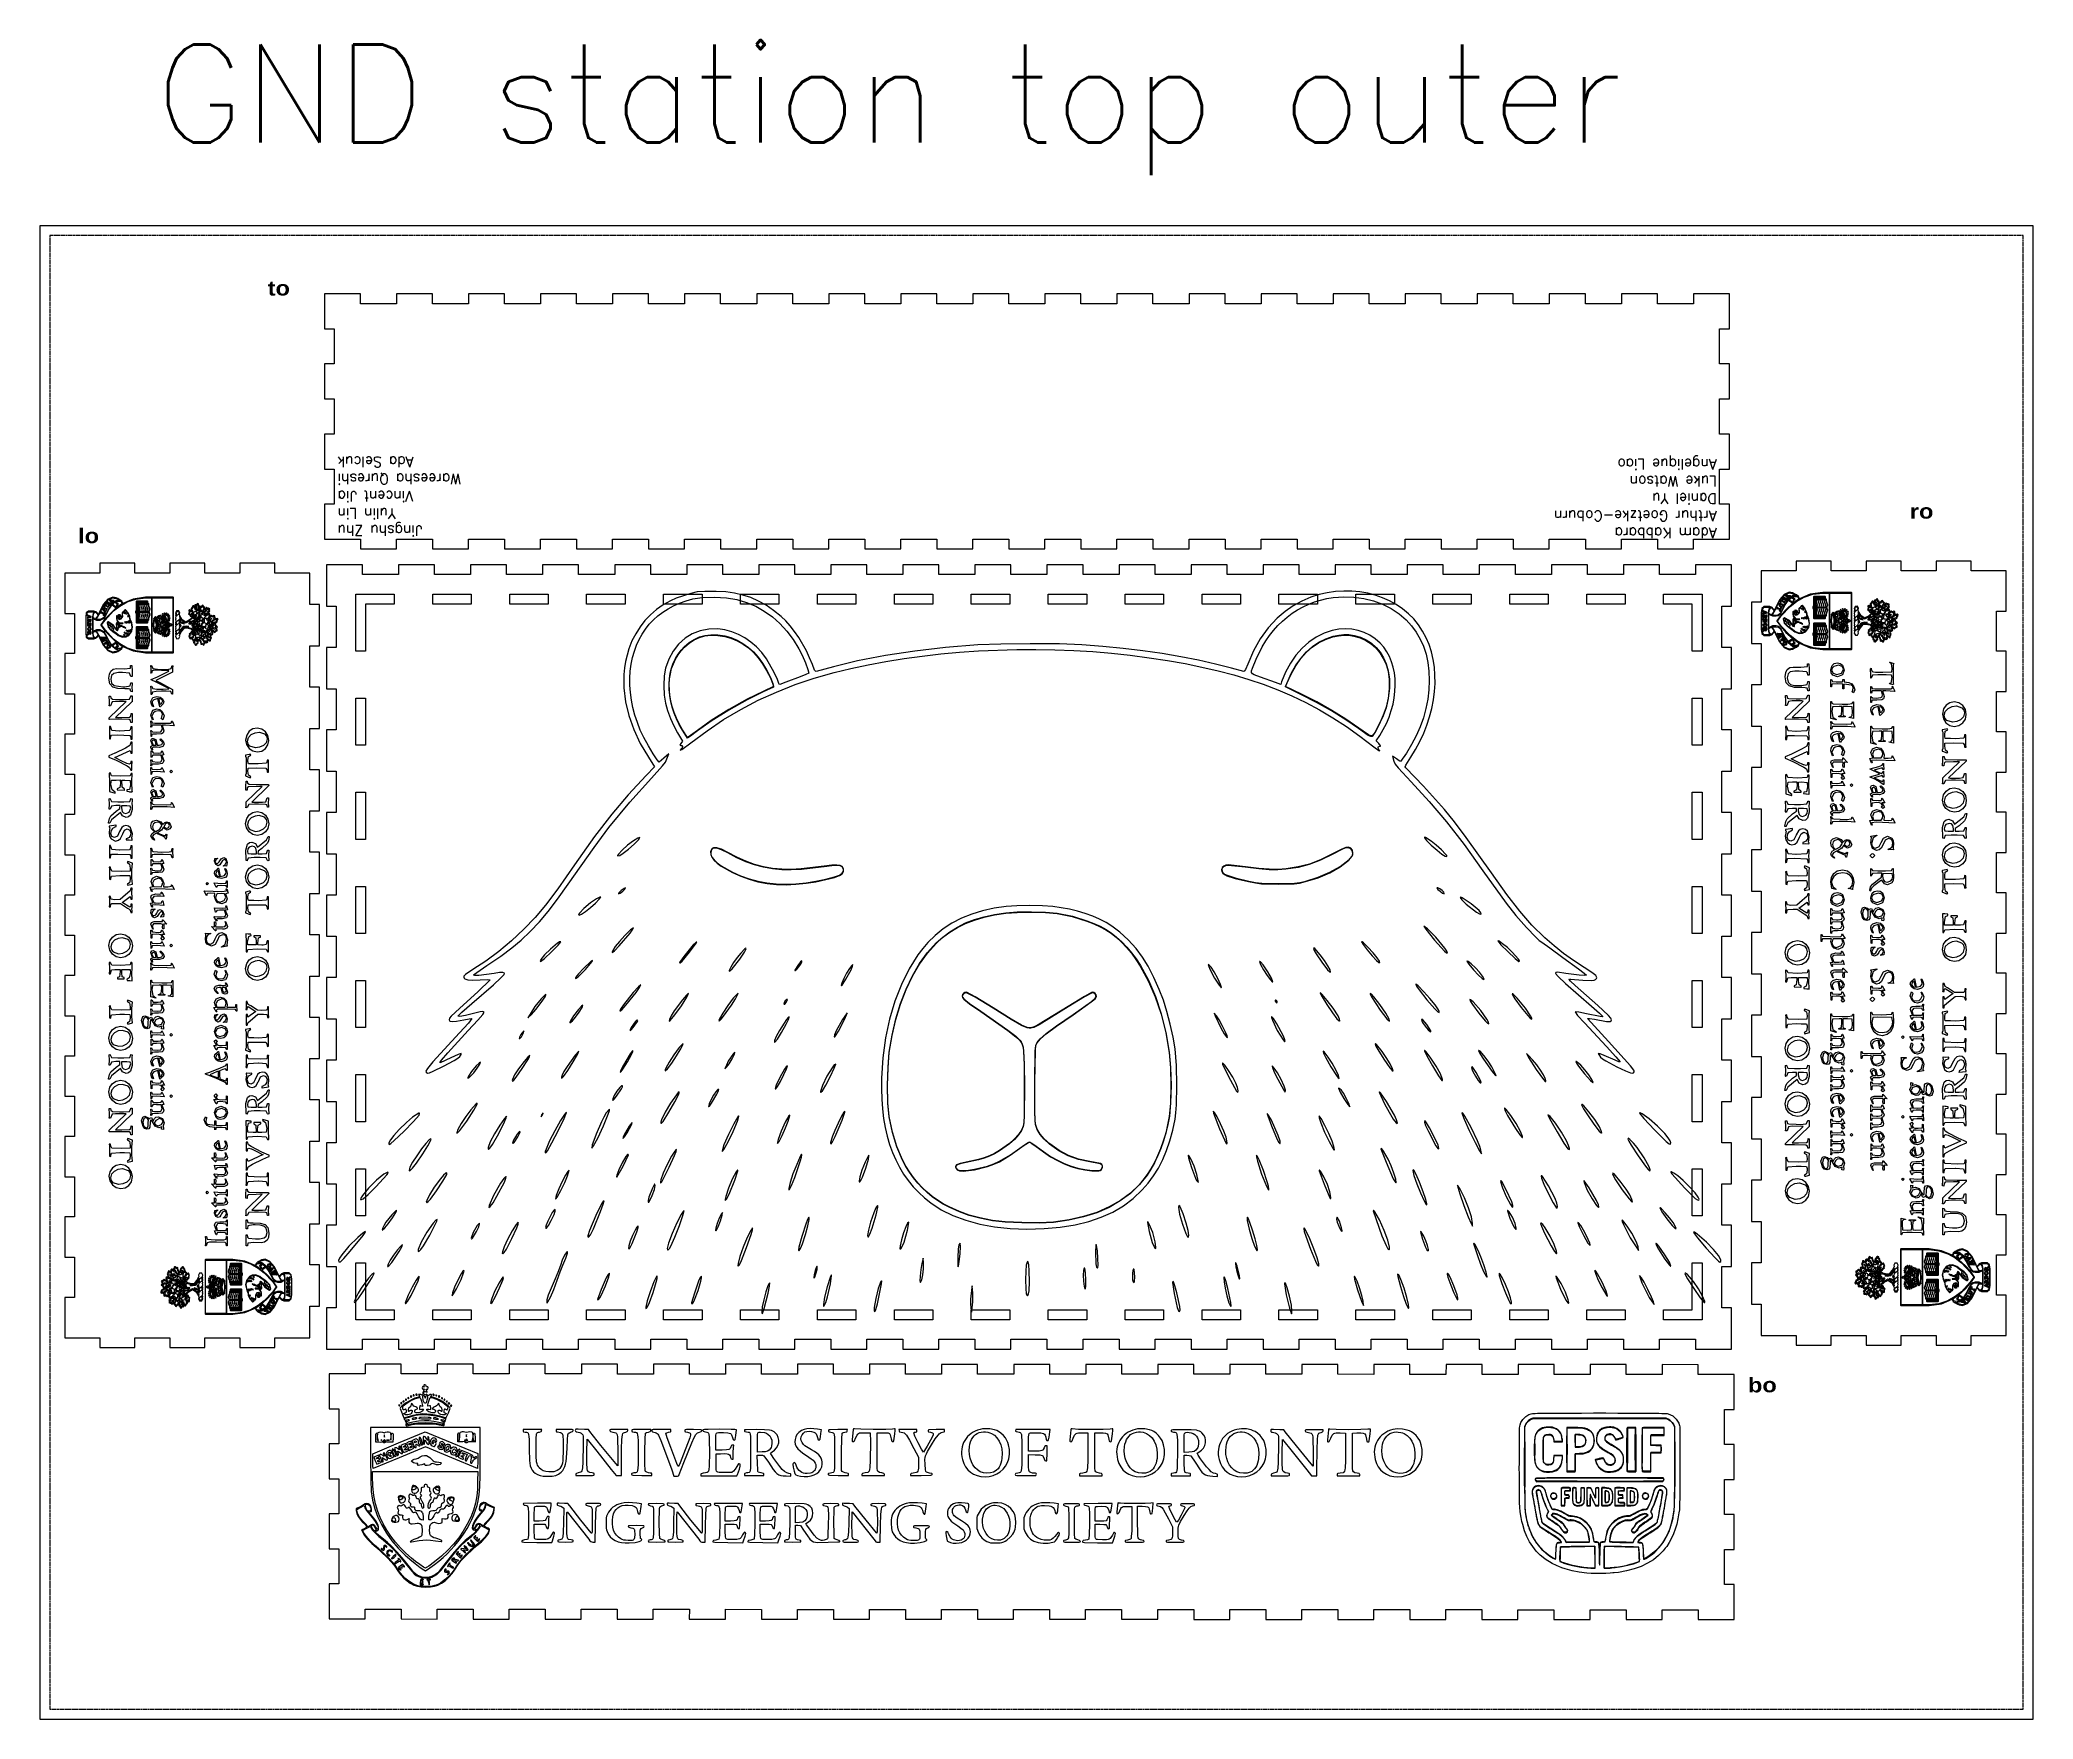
# Model space of a CAD drawing. Header units: millimetres. Extents: x 0 to 610, y 0 to 514.
import ezdxf

# ---------------------------------------------------------------- set-up
doc = ezdxf.new("R2010")
doc.units = ezdxf.units.MM
doc.header["$LTSCALE"] = 0.05
doc.linetypes.add('Dotted', pattern=[15, 12, -3])
doc.layers.get('0').update_dxf_attribs({"plot": 0})
for name, color, linetype, lineweight in [('CUT', 1, 'Continuous', 0), ('ETCH', 5, 'Continuous', 0), ('RASTER', 250, 'Continuous', 0)]:
    doc.layers.add(name, color=color, linetype=linetype, lineweight=lineweight)
doc.styles.add('Annotative', font='simplex.shx')
doc.styles.add('etch', font='simplex.shx', dxfattribs={"height": 1})
doc.styles.add('raster', font='ariblk.ttf', dxfattribs={"height": 1})

msp = doc.modelspace()

# ---------------------------------------------------------------- texts
at = {"insert": (35.42, 512.48), "char_height": 30, "attachment_point": 1, "style": 'Annotative'}
msp.add_mtext_dynamic_manual_height_columns('GND station top outer', width=555.802, gutter_width=5, heights=[47.86], dxfattribs=at)
at = {"layer": 'ETCH', "char_height": 3.1608, "attachment_point": 1, "rotation": 180, "style": 'etch'}
for s, insert in [('\\pxqr;Jingshu Zhu\\PYulin Lin\\PVincent Jia\\PWareesha Qureshi\\PAda Selcuk', (206.71, 362.09)), ('Adam Kabbara\\PArthur Goetzke-Coburn\\PDaniel Yu\\PLuke Watson\\PAngelique Liao', (513.24, 361.37))]:
    msp.add_mtext_dynamic_manual_height_columns(s, width=115.5857, gutter_width=15.8, heights=[0], dxfattribs=dict(at, insert=insert))
at = {"layer": 'RASTER', "style": 'raster'}
for s, p in [('to', (69.73, 435.64)), ('ro', (572.27, 367.35)), ('lo', (11.72, 359.86)), ('bo', (522.74, 99.97))]:
    msp.add_text(s, height=4.517, rotation=0.43646, dxfattribs=at).set_placement(p)

# ---------------------------------------------------------------- blocks, each defined once
blk = doc.blocks.new('left_outer')
blk.add_lwpolyline([(13.71, 3), (13.71, 0), (24.43, 0), (24.43, 3), (35.14, 3), (35.14, 0), (45.86, 0), (45.86, 3), (56.57, 3), (56.57, 0), (67.29, 0), (67.29, 3), (78, 3), (78, 15.32), (75, 15.32), (75, 27.63), (78, 27.63), (78, 39.95), (75, 39.95), (75, 52.26), (78, 52.26), (78, 64.58), (75, 64.58), (75, 76.89), (78, 76.89), (78, 89.21), (75, 89.21), (75, 101.53), (78, 101.53), (78, 113.84), (75, 113.84), (75, 126.16), (78, 126.16), (78, 138.47), (75, 138.47), (75, 150.79), (78, 150.79), (78, 163.11), (75, 163.11), (75, 175.42), (78, 175.42), (78, 187.74), (75, 187.74), (75, 200.05), (78, 200.05), (78, 212.37), (75, 212.37), (75, 224.68), (78, 224.68), (78, 237), (67.29, 237), (67.29, 240), (56.57, 240), (56.57, 237), (45.86, 237), (45.86, 240), (35.14, 240), (35.14, 237), (24.43, 237), (24.43, 240), (13.71, 240), (13.71, 237), (3, 237), (3, 227.37), (0, 227.37), (0, 214.74), (3, 214.74), (3, 202.11), (0, 202.11), (0, 189.47), (3, 189.47), (3, 176.84), (0, 176.84), (0, 164.21), (3, 164.21), (3, 151.58), (0, 151.58), (0, 138.95), (3, 138.95), (3, 126.32), (0, 126.32), (0, 113.68), (3, 113.68), (3, 101.05), (0, 101.05), (0, 88.42), (3, 88.42), (3, 75.79), (0, 75.79), (0, 63.16), (3, 63.16), (3, 50.53), (0, 50.53), (0, 37.89), (3, 37.89), (3, 25.26), (0, 25.26), (0, 12.63), (3, 12.63), (3, 3)], close=True)
blk = doc.blocks.new('back')
for points in [[(633.97, 3), (633.97, 0), (645, 0), (645, 12.63), (642, 12.63), (642, 25.26), (645, 25.26), (645, 37.89), (642, 37.89), (642, 50.53), (645, 50.53), (645, 63.16), (642, 63.16), (642, 75.79), (645, 75.79), (645, 88.42), (642, 88.42), (642, 101.05), (645, 101.05), (645, 113.68), (642, 113.68), (642, 126.32), (645, 126.32), (645, 138.95), (642, 138.95), (642, 151.58), (645, 151.58), (645, 164.21), (642, 164.21), (642, 176.84), (645, 176.84), (645, 189.47), (642, 189.47), (642, 202.11), (645, 202.11), (645, 214.74), (642, 214.74), (642, 227.37), (645, 227.37), (645, 240), (633.97, 240), (633.97, 237), (622.95, 237), (622.95, 240), (611.92, 240), (611.92, 237), (600.9, 237), (600.9, 240), (589.87, 240), (589.87, 237), (578.85, 237), (578.85, 240), (567.82, 240), (567.82, 237), (556.79, 237), (556.79, 240), (545.77, 240), (545.77, 237), (534.74, 237), (534.74, 240), (523.72, 240), (523.72, 237), (512.69, 237), (512.69, 240), (501.67, 240), (501.67, 237), (490.64, 237), (490.64, 240), (479.62, 240), (479.62, 237), (468.59, 237), (468.59, 240), (457.56, 240), (457.56, 237), (446.54, 237), (446.54, 240), (435.51, 240), (435.51, 237), (424.49, 237), (424.49, 240), (413.46, 240), (413.46, 237), (402.44, 237), (402.44, 240), (391.41, 240), (391.41, 237), (380.38, 237), (380.38, 240), (369.36, 240), (369.36, 237), (358.33, 237), (358.33, 240), (347.31, 240), (347.31, 237), (336.28, 237), (336.28, 240), (325.26, 240), (325.26, 237), (314.23, 237), (314.23, 240), (303.21, 240), (303.21, 237), (292.18, 237), (292.18, 240), (281.15, 240), (281.15, 237), (270.13, 237), (270.13, 240), (259.1, 240), (259.1, 237), (248.08, 237), (248.08, 240), (237.05, 240), (237.05, 237), (226.03, 237), (226.03, 240), (215, 240), (215, 227.37), (218, 227.37), (218, 214.74), (215, 214.74), (215, 202.11), (218, 202.11), (218, 189.47), (215, 189.47), (215, 176.84), (218, 176.84), (218, 164.21), (215, 164.21), (215, 151.58), (218, 151.58), (218, 138.95), (215, 138.95), (215, 126.32), (218, 126.32), (218, 113.68), (215, 113.68), (215, 101.05), (218, 101.05), (218, 88.42), (215, 88.42), (215, 75.79), (218, 75.79), (218, 63.16), (215, 63.16), (215, 50.53), (218, 50.53), (218, 37.89), (215, 37.89), (215, 25.26), (218, 25.26), (218, 12.63), (215, 12.63), (215, 0), (226.03, 0), (226.03, 3), (237.05, 3), (237.05, 0), (248.08, 0), (248.08, 3), (259.1, 3), (259.1, 0), (270.13, 0), (270.13, 3), (281.15, 3), (281.15, 0), (292.18, 0), (292.18, 3), (303.21, 3), (303.21, 0), (314.23, 0), (314.23, 3), (325.26, 3), (325.26, 0), (336.28, 0), (336.28, 3), (347.31, 3), (347.31, 0), (358.33, 0), (358.33, 3), (369.36, 3), (369.36, 0), (380.38, 0), (380.38, 3), (391.41, 3), (391.41, 0), (402.44, 0), (402.44, 3), (413.46, 3), (413.46, 0), (424.49, 0), (424.49, 3), (435.51, 3), (435.51, 0), (446.54, 0), (446.54, 3), (457.56, 3), (457.56, 0), (468.59, 0), (468.59, 3), (479.62, 3), (479.62, 0), (490.64, 0), (490.64, 3), (501.67, 3), (501.67, 0), (512.69, 0), (512.69, 3), (523.72, 3), (523.72, 0), (534.74, 0), (534.74, 3), (545.77, 3), (545.77, 0), (556.79, 0), (556.79, 3), (567.82, 3), (567.82, 0), (578.85, 0), (578.85, 3), (589.87, 3), (589.87, 0), (600.9, 0), (600.9, 3), (611.92, 3), (611.92, 0), (622.95, 0), (622.95, 3)], [(227, 228), (227, 213.6), (224, 213.6), (224, 231), (235.77, 231), (235.77, 228)], [(259.31, 228), (247.54, 228), (247.54, 231), (259.31, 231)], [(282.86, 228), (271.09, 228), (271.09, 231), (282.86, 231)], [(306.4, 228), (294.63, 228), (294.63, 231), (306.4, 231)], [(329.94, 228), (318.17, 228), (318.17, 231), (329.94, 231)], [(353.49, 228), (341.71, 228), (341.71, 231), (353.49, 231)], [(377.03, 231), (377.03, 228), (365.26, 228), (365.26, 231)], [(400.57, 228), (388.8, 228), (388.8, 231), (400.57, 231)], [(424.11, 231), (424.11, 228), (412.34, 228), (412.34, 231)], [(447.66, 231), (447.66, 228), (435.89, 228), (435.89, 231)], [(471.2, 231), (471.2, 228), (459.43, 228), (459.43, 231)], [(494.74, 228), (482.97, 228), (482.97, 231), (494.74, 231)], [(518.29, 231), (518.29, 228), (506.51, 228), (506.51, 231)], [(541.83, 231), (541.83, 228), (530.06, 228), (530.06, 231)], [(565.37, 231), (565.37, 228), (553.6, 228), (553.6, 231)], [(588.91, 228), (577.14, 228), (577.14, 231), (588.91, 231)], [(612.46, 231), (612.46, 228), (600.69, 228), (600.69, 231)], [(636, 228), (636, 213.6), (633, 213.6), (633, 228), (624.23, 228), (624.23, 231), (636, 231)], [(224, 199.2), (227, 199.2), (227, 184.8), (224, 184.8)], [(633, 184.8), (633, 199.2), (636, 199.2), (636, 184.8)], [(227, 170.4), (227, 156), (224, 156), (224, 170.4)], [(633, 156), (633, 170.4), (636, 170.4), (636, 156)], [(224, 141.6), (227, 141.6), (227, 127.2), (224, 127.2)], [(636, 127.2), (633, 127.2), (633, 141.6), (636, 141.6)], [(224, 112.8), (227, 112.8), (227, 98.4), (224, 98.4)], [(636, 98.4), (633, 98.4), (633, 112.8), (636, 112.8)], [(227, 84), (227, 69.6), (224, 69.6), (224, 84)], [(633, 69.6), (633, 84), (636, 84), (636, 69.6)], [(227, 55.2), (227, 40.8), (224, 40.8), (224, 55.2)], [(636, 40.8), (633, 40.8), (633, 55.2), (636, 55.2)], [(227, 26.4), (227, 12), (235.77, 12), (235.77, 9), (224, 9), (224, 12), (224, 26.4)], [(633, 12), (633, 26.4), (636, 26.4), (636, 9), (624.23, 9), (624.23, 12)], [(247.54, 9), (247.54, 12), (259.31, 12), (259.31, 9)], [(271.09, 12), (282.86, 12), (282.86, 9), (271.09, 9)], [(294.63, 9), (294.63, 12), (306.4, 12), (306.4, 9)], [(318.17, 9), (318.17, 12), (329.94, 12), (329.94, 9)], [(341.71, 9), (341.71, 12), (353.49, 12), (353.49, 9)], [(365.26, 12), (377.03, 12), (377.03, 9), (365.26, 9)], [(388.8, 9), (388.8, 12), (400.57, 12), (400.57, 9)], [(412.34, 9), (412.34, 12), (424.11, 12), (424.11, 9)], [(435.89, 9), (435.89, 12), (447.66, 12), (447.66, 9)], [(459.43, 12), (471.2, 12), (471.2, 9), (459.43, 9)], [(482.97, 9), (482.97, 12), (494.74, 12), (494.74, 9)], [(506.51, 12), (518.29, 12), (518.29, 9), (506.51, 9)], [(530.06, 12), (541.83, 12), (541.83, 9), (530.06, 9)], [(553.6, 12), (565.37, 12), (565.37, 9), (553.6, 9)], [(577.14, 12), (588.91, 12), (588.91, 9), (577.14, 9)], [(600.69, 12), (612.46, 12), (612.46, 9), (600.69, 9)]]:
    blk.add_lwpolyline(points, close=True)
blk = doc.blocks.new('right_outer')
blk.add_lwpolyline([(-13.71, 3), (-3, 3), (-3, 12.63), (0, 12.63), (0, 25.26), (-3, 25.26), (-3, 37.89), (0, 37.89), (0, 50.53), (-3, 50.53), (-3, 63.16), (0, 63.16), (0, 75.79), (-3, 75.79), (-3, 88.42), (0, 88.42), (0, 101.05), (-3, 101.05), (-3, 113.68), (0, 113.68), (0, 126.32), (-3, 126.32), (-3, 138.95), (0, 138.95), (0, 151.58), (-3, 151.58), (-3, 164.21), (0, 164.21), (0, 176.84), (-3, 176.84), (-3, 189.47), (0, 189.47), (0, 202.11), (-3, 202.11), (-3, 214.74), (0, 214.74), (0, 227.37), (-3, 227.37), (-3, 237), (-13.71, 237), (-13.71, 240), (-24.43, 240), (-24.43, 237), (-35.14, 237), (-35.14, 240), (-45.86, 240), (-45.86, 237), (-56.57, 237), (-56.57, 240), (-67.29, 240), (-67.29, 237), (-78, 237), (-78, 224.68), (-75, 224.68), (-75, 212.37), (-78, 212.37), (-78, 200.05), (-75, 200.05), (-75, 187.74), (-78, 187.74), (-78, 175.42), (-75, 175.42), (-75, 163.11), (-78, 163.11), (-78, 150.79), (-75, 150.79), (-75, 138.47), (-78, 138.47), (-78, 126.16), (-75, 126.16), (-75, 113.84), (-78, 113.84), (-78, 101.53), (-75, 101.53), (-75, 89.21), (-78, 89.21), (-78, 76.89), (-75, 76.89), (-75, 64.58), (-78, 64.58), (-78, 52.26), (-75, 52.26), (-75, 39.95), (-78, 39.95), (-78, 27.63), (-75, 27.63), (-75, 15.32), (-78, 15.32), (-78, 3), (-67.29, 3), (-67.29, 0), (-56.57, 0), (-56.57, 3), (-45.86, 3), (-45.86, 0), (-35.14, 0), (-35.14, 3), (-24.43, 3), (-24.43, 0), (-13.71, 0)], close=True)
blk = doc.blocks.new('top_outer')
blk.add_lwpolyline([(218, 13.71), (215, 13.71), (215, 3), (226.03, 3), (226.03, 0), (237.05, 0), (237.05, 3), (248.08, 3), (248.08, 0), (259.1, 0), (259.1, 3), (270.13, 3), (270.13, 0), (281.15, 0), (281.15, 3), (292.18, 3), (292.18, 0), (303.21, 0), (303.21, 3), (314.23, 3), (314.23, 0), (325.26, 0), (325.26, 3), (336.28, 3), (336.28, 0), (347.31, 0), (347.31, 3), (358.33, 3), (358.33, 0), (369.36, 0), (369.36, 3), (380.38, 3), (380.38, 0), (391.41, 0), (391.41, 3), (402.44, 3), (402.44, 0), (413.46, 0), (413.46, 3), (424.49, 3), (424.49, 0), (435.51, 0), (435.51, 3), (446.54, 3), (446.54, 0), (457.56, 0), (457.56, 3), (468.59, 3), (468.59, 0), (479.62, 0), (479.62, 3), (490.64, 3), (490.64, 0), (501.67, 0), (501.67, 3), (512.69, 3), (512.69, 0), (523.72, 0), (523.72, 3), (534.74, 3), (534.74, 0), (545.77, 0), (545.77, 3), (556.79, 3), (556.79, 0), (567.82, 0), (567.82, 3), (578.85, 3), (578.85, 0), (589.87, 0), (589.87, 3), (600.9, 3), (600.9, 0), (611.92, 0), (611.92, 3), (622.95, 3), (622.95, 0), (633.97, 0), (633.97, 3), (645, 3), (645, 13.71), (642, 13.71), (642, 24.43), (645, 24.43), (645, 35.14), (642, 35.14), (642, 45.86), (645, 45.86), (645, 56.57), (642, 56.57), (642, 67.29), (645, 67.29), (645, 78), (633.97, 78), (633.97, 75), (622.95, 75), (622.95, 78), (611.92, 78), (611.92, 75), (600.9, 75), (600.9, 78), (589.87, 78), (589.87, 75), (578.85, 75), (578.85, 78), (567.82, 78), (567.82, 75), (556.79, 75), (556.79, 78), (545.77, 78), (545.77, 75), (534.74, 75), (534.74, 78), (523.72, 78), (523.72, 75), (512.69, 75), (512.69, 78), (501.67, 78), (501.67, 75), (490.64, 75), (490.64, 78), (479.62, 78), (479.62, 75), (468.59, 75), (468.59, 78), (457.56, 78), (457.56, 75), (446.54, 75), (446.54, 78), (435.51, 78), (435.51, 75), (424.49, 75), (424.49, 78), (413.46, 78), (413.46, 75), (402.44, 75), (402.44, 78), (391.41, 78), (391.41, 75), (380.38, 75), (380.38, 78), (369.36, 78), (369.36, 75), (358.33, 75), (358.33, 78), (347.31, 78), (347.31, 75), (336.28, 75), (336.28, 78), (325.26, 78), (325.26, 75), (314.23, 75), (314.23, 78), (303.21, 78), (303.21, 75), (292.18, 75), (292.18, 78), (281.15, 78), (281.15, 75), (270.13, 75), (270.13, 78), (259.1, 78), (259.1, 75), (248.08, 75), (248.08, 78), (237.05, 78), (237.05, 75), (226.03, 75), (226.03, 78), (215, 78), (215, 67.29), (218, 67.29), (218, 56.57), (215, 56.57), (215, 45.86), (218, 45.86), (218, 35.14), (215, 35.14), (215, 24.43), (218, 24.43)], close=True)
blk = doc.blocks.new('bottom_outer')
blk.add_lwpolyline([(-218, 24.43), (-215, 24.43), (-215, 35.14), (-218, 35.14), (-218, 45.86), (-215, 45.86), (-215, 56.57), (-218, 56.57), (-218, 67.29), (-215, 67.29), (-215, 78), (-226.03, 78), (-226.03, 75), (-237.05, 75), (-237.05, 78), (-248.08, 78), (-248.08, 75), (-259.1, 75), (-259.1, 78), (-270.13, 78), (-270.13, 75), (-281.15, 75), (-281.15, 78), (-292.18, 78), (-292.18, 75), (-303.21, 75), (-303.21, 78), (-314.23, 78), (-314.23, 75), (-325.26, 75), (-325.26, 78), (-336.28, 78), (-336.28, 75), (-347.31, 75), (-347.31, 78), (-358.33, 78), (-358.33, 75), (-369.36, 75), (-369.36, 78), (-380.38, 78), (-380.38, 75), (-391.41, 75), (-391.41, 78), (-402.44, 78), (-402.44, 75), (-413.46, 75), (-413.46, 78), (-424.49, 78), (-424.49, 75), (-435.51, 75), (-435.51, 78), (-446.54, 78), (-446.54, 75), (-457.56, 75), (-457.56, 78), (-468.59, 78), (-468.59, 75), (-479.62, 75), (-479.62, 78), (-490.64, 78), (-490.64, 75), (-501.67, 75), (-501.67, 78), (-512.69, 78), (-512.69, 75), (-523.72, 75), (-523.72, 78), (-534.74, 78), (-534.74, 75), (-545.77, 75), (-545.77, 78), (-556.79, 78), (-556.79, 75), (-567.82, 75), (-567.82, 78), (-578.85, 78), (-578.85, 75), (-589.87, 75), (-589.87, 78), (-600.9, 78), (-600.9, 75), (-611.92, 75), (-611.92, 78), (-622.95, 78), (-622.95, 75), (-633.97, 75), (-633.97, 78), (-645, 78), (-645, 67.29), (-642, 67.29), (-642, 56.57), (-645, 56.57), (-645, 45.86), (-642, 45.86), (-642, 35.14), (-645, 35.14), (-645, 24.43), (-642, 24.43), (-642, 13.71), (-645, 13.71), (-645, 3), (-633.97, 3), (-633.97, 0), (-622.95, 0), (-622.95, 3), (-611.92, 3), (-611.92, 0), (-600.9, 0), (-600.9, 3), (-589.87, 3), (-589.87, 0), (-578.85, 0), (-578.85, 3), (-567.82, 3), (-567.82, 0), (-556.79, 0), (-556.79, 3), (-545.77, 3), (-545.77, 0), (-534.74, 0), (-534.74, 3), (-523.72, 3), (-523.72, 0), (-512.69, 0), (-512.69, 3), (-501.67, 3), (-501.67, 0), (-490.64, 0), (-490.64, 3), (-479.62, 3), (-479.62, 0), (-468.59, 0), (-468.59, 3), (-457.56, 3), (-457.56, 0), (-446.54, 0), (-446.54, 3), (-435.51, 3), (-435.51, 0), (-424.49, 0), (-424.49, 3), (-413.46, 3), (-413.46, 0), (-402.44, 0), (-402.44, 3), (-391.41, 3), (-391.41, 0), (-380.38, 0), (-380.38, 3), (-369.36, 3), (-369.36, 0), (-358.33, 0), (-358.33, 3), (-347.31, 3), (-347.31, 0), (-336.28, 0), (-336.28, 3), (-325.26, 3), (-325.26, 0), (-314.23, 0), (-314.23, 3), (-303.21, 3), (-303.21, 0), (-292.18, 0), (-292.18, 3), (-281.15, 3), (-281.15, 0), (-270.13, 0), (-270.13, 3), (-259.1, 3), (-259.1, 0), (-248.08, 0), (-248.08, 3), (-237.05, 3), (-237.05, 0), (-226.03, 0), (-226.03, 3), (-215, 3), (-215, 13.71), (-218, 13.71)], close=True)
blk = doc.blocks.new('cpsif')
for p, q in [((28.87217, 463.429389), (35.412874, 465.801269)), ((35.412874, 465.801269), (38.878001, 466.660881)), ((38.878001, 466.660881), (39.604043, 466.757536)), ((39.604043, 466.757536), (42.583178, 466.94164)), ((42.583178, 466.94164), (47.487723, 467.113471)), ((47.487723, 467.113471), (54.184893, 467.273029)), ((54.184893, 467.273029), (62.541901, 467.420312)), ((62.541901, 467.420312), (72.425958, 467.555322)), ((72.425958, 467.555322), (83.704279, 467.678059)), ((83.704279, 467.678059), (96.244076, 467.788521)), ((96.244076, 467.788521), (117.128569, 467.931202)), ((117.128569, 467.931202), (148.150381, 468.078486)), ((148.150381, 468.078486), (181.827933, 468.176675)), ((181.827933, 468.176675), (217.098928, 468.22577)), ((217.098928, 468.22577), (252.901072, 468.22577)), ((252.901072, 468.22577), (288.172067, 468.176675)), ((288.172067, 468.176675), (321.849619, 468.078486)), ((321.849619, 468.078486), (352.871431, 467.931202)), ((352.871431, 467.931202), (373.755924, 467.788521)), ((373.755924, 467.788521), (386.295721, 467.678059)), ((386.295721, 467.678059), (397.574042, 467.555322)), ((397.574042, 467.555322), (407.458099, 467.420312)), ((407.458099, 467.420312), (415.815107, 467.273029)), ((415.815107, 467.273029), (422.512277, 467.113471)), ((422.512277, 467.113471), (427.416822, 466.94164)), ((427.416822, 466.94164), (430.395957, 466.757536)), ((430.395957, 466.757536), (431.121999, 466.660881)), ((431.121999, 466.660881), (434.707775, 465.759806)), ((434.707775, 465.759806), (441.494375, 463.217253)), ((1.263413, 401.824238), (1.386387, 410.618489)), ((1.386387, 410.618489), (1.600974, 419.386221)), ((1.600974, 419.386221), (1.880484, 425.321474)), ((1.880484, 425.321474), (2.232631, 429.022089)), ((2.232631, 429.022089), (2.438354, 430.221233)), ((2.438354, 430.221233), (3.297966, 433.686361)), ((3.297966, 433.686361), (5.669845, 440.227065)), ((5.669845, 440.227065), (10.760639, 448.965579)), ((10.760639, 448.965579), (20.133655, 458.338596)), ((18.553774, 434.429792), (15.975674, 429.260349)), ((15.975674, 429.260349), (16.31639, 310.929792)), ((16.916359, 426.800659), (19.101449, 432.640835)), ((17.270051, 308.199947), (16.916359, 426.800659)), ((21.643481, 439.474947), (18.553774, 434.429792)), ((19.101449, 432.640835), (20.359054, 435.488578)), ((20.133655, 458.338596), (28.87217, 463.429389)), ((20.359054, 435.488578), (23.808057, 440.763042)), ((27.731462, 446.05702), (21.643481, 439.474947)), ((23.808057, 440.763042), (28.283394, 445.256533)), ((32.375179, 449.403699), (27.731462, 446.05702)), ((28.283394, 445.256533), (33.522595, 448.705517)), ((34.773842, 450.665817), (32.375179, 449.403699)), ((33.522595, 448.705517), (36.346624, 449.955965)), ((40.047684, 453.093934), (34.773842, 450.665817)), ((36.346624, 449.955965), (42.075025, 452.099235)), ((234.367345, 453.086549), (40.047684, 453.093934)), ((42.075025, 452.099235), (235, 452.099235)), ((48.886823, 407.098846), (48.337866, 405.859357)), ((48.861564, 404.381545), (50.919704, 408.824598)), ((49.810123, 408.309357), (48.886823, 407.098846)), ((50.650474, 409.486788), (49.810123, 408.309357)), ((51, 410.646742), (50.650474, 409.486788)), ((50.919704, 408.824598), (56.175804, 416.137026)), ((51.335352, 411.453093), (51, 410.646742)), ((53.599805, 414.500761), (51.335352, 411.453093)), ((55.25, 416.366705), (53.599805, 414.500761)), ((58.943542, 419.749577), (55.25, 416.366705)), ((56.175804, 416.137026), (63.116764, 421.478268)), ((67.894483, 424.735604), (58.943542, 419.749577)), ((63.116764, 421.478268), (71.940707, 425.000784)), ((78.71019, 427.296496), (67.894483, 424.735604)), ((71.940707, 425.000784), (77.12071, 426.127664)), ((77.12071, 426.127664), (82.362857, 426.716627)), ((91.126215, 427.369638), (78.71019, 427.296496)), ((82.362857, 426.716627), (93.05992, 426.294193)), ((97.851707, 426.453736), (91.126215, 427.369638)), ((93.05992, 426.294193), (103.105857, 423.955564)), ((101.832294, 425.416684), (97.851707, 426.453736)), ((109.480046, 421.629301), (101.832294, 425.416684)), ((103.105857, 423.955564), (111.378885, 419.961883)), ((116.176766, 416.005281), (109.480046, 421.629301)), ((111.378885, 419.961883), (114.5, 417.426006)), ((114.5, 417.426006), (117.325303, 414.426118)), ((121.282691, 409.081908), (116.176766, 416.005281)), ((117.325303, 414.426118), (120.867676, 409.330727)), ((117.409649, 452.736644), (118.695326, 452.759961)), ((118.136639, 452.714537), (117.409649, 452.736644)), ((120.827463, 452.693773), (118.136639, 452.714537)), ((118.695326, 452.759961), (122.042505, 452.784355)), ((125.433287, 452.674486), (120.827463, 452.693773)), ((120.867676, 409.330727), (121.679286, 407.099235)), ((123.039179, 405.300866), (121.282691, 409.081908)), ((121.679286, 407.099235), (122.383177, 404.974366)), ((122.042505, 452.784355), (127.500021, 452.809692)), ((131.905275, 452.656809), (125.433287, 452.674486)), ((127.500021, 452.809692), (135.116707, 452.835839)), ((140.194595, 452.640875), (131.905275, 452.656809)), ((135.116707, 452.835839), (139.75, 452.849174)), ((139.5, 425.599235), (139.242652, 361.349235)), ((162.5, 425.547408), (139.5, 425.599235)), ((139.75, 452.849174), (235, 452.95649)), ((140, 362.265901), (140, 425.099235)), ((140, 425.099235), (160.25, 425.09168)), ((150.252411, 452.626819), (140.194595, 452.640875)), ((162.02989, 452.614772), (150.252411, 452.626819)), ((160.25, 425.09168), (164.427088, 425.078579)), ((175.478197, 452.604869), (162.02989, 452.614772)), ((165.916312, 425.535963), (162.5, 425.547408)), ((164.427088, 425.078579), (171.77857, 424.974534)), ((171.836365, 425.488835), (165.916312, 425.535963)), ((171.77857, 424.974534), (180.660335, 424.578933)), ((178.746532, 425.33777), (171.836365, 425.488835)), ((190.548498, 452.597244), (175.478197, 452.604869)), ((185.155153, 424.930954), (178.746532, 425.33777)), ((180.660335, 424.578933), (189.509421, 423.478549)), ((189.576496, 424.212057), (185.155153, 424.930954)), ((189.509421, 423.478549), (196.350637, 421.547694)), ((191.457289, 423.709213), (189.576496, 424.212057)), ((207.191959, 452.592028), (190.548498, 452.597244)), ((197.414105, 421.626297), (191.457289, 423.709213)), ((196.350637, 421.547694), (199.5, 420.21094)), ((206.948325, 416.290687), (197.414105, 421.626297)), ((199.5, 420.21094), (202.452417, 418.665623)), ((202.452417, 418.665623), (207.822443, 414.905347)), ((213.602338, 409.078508), (206.948325, 416.290687)), ((225.359745, 452.589357), (207.191959, 452.592028)), ((207.822443, 414.905347), (212.121838, 410.609476)), ((212.121838, 410.609476), (214.921539, 406.206721)), ((217.726956, 399.609522), (213.602338, 409.078508)), ((235, 452.589017), (225.359745, 452.589357)), ((227.178581, 397.323395), (229.210062, 406.652123)), ((229.9889, 410.968859), (227.684424, 406.271071)), ((229.210062, 406.652123), (233.256961, 414.109263)), ((231.554175, 413.440395), (229.9889, 410.968859)), ((234.362723, 417.033458), (231.554175, 413.440395)), ((233.256961, 414.109263), (239.385033, 419.815985)), ((241.723287, 422.768935), (234.362723, 417.033458)), ((428.687006, 453.079164), (234.367345, 453.086549)), ((235, 452.95649), (330.25, 452.849174)), ((244.640255, 452.589357), (235, 452.589017)), ((235, 452.099235), (427.924975, 452.099235)), ((239.385033, 419.815985), (243.250058, 422.050803)), ((246.747953, 425.279645), (241.723287, 422.768935)), ((243.250058, 422.050803), (247.634524, 423.913013)), ((262.808041, 452.592028), (244.640255, 452.589357)), ((249.628239, 426.350009), (246.747953, 425.279645)), ((247.634524, 423.913013), (257.013935, 426.247299)), ((254.869602, 427.206724), (249.628239, 426.350009)), ((260.088036, 427.423309), (254.869602, 427.206724)), ((260.499554, 407.027975), (255.366339, 405.318417)), ((257.013935, 426.247299), (266.773678, 426.707618)), ((263.5, 427.462434), (260.088036, 427.423309)), ((263.70164, 407.242092), (260.499554, 407.027975)), ((279.451502, 452.597244), (262.808041, 452.592028)), ((267.34702, 427.473816), (263.5, 427.462434)), ((266.669845, 407.129239), (263.70164, 407.242092)), ((270.818884, 405.806504), (266.669845, 407.129239)), ((266.773678, 426.707618), (276.393387, 425.269429)), ((272.776582, 427.313448), (267.34702, 427.473816)), ((276.465139, 426.69435), (272.776582, 427.313448)), ((276.393387, 425.269429), (280.988113, 423.830724)), ((279.946647, 425.359058), (276.465139, 426.69435)), ((294.521803, 452.604869), (279.451502, 452.597244)), ((282.08912, 424.342382), (279.946647, 425.359058)), ((280.988113, 423.830724), (283.576889, 422.628764)), ((285.162486, 422.661714), (282.08912, 424.342382)), ((283.576889, 422.628764), (289.011306, 418.889275)), ((290.977582, 418.424838), (285.162486, 422.661714)), ((289.011306, 418.889275), (294.173707, 413.956226)), ((293.40414, 416.098263), (290.977582, 418.424838)), ((295.238775, 413.915891), (293.40414, 416.098263)), ((294.173707, 413.956226), (298.326689, 408.534259)), ((307.97011, 452.614772), (294.521803, 452.604869)), ((298.96366, 408.40839), (295.238775, 413.915891)), ((298.326689, 408.534259), (299.794209, 405.860133)), ((302.072778, 402.654102), (298.96366, 408.40839)), ((319.747589, 452.626819), (307.97011, 452.614772)), ((314.200402, 408.491436), (314.126055, 399.706603)), ((314.293336, 415.699029), (314.200402, 408.491436)), ((314.404857, 420.978885), (314.293336, 415.699029)), ((314.534965, 423.980506), (314.404857, 420.978885)), ((314.606989, 424.517447), (314.534965, 423.980506)), ((314.885851, 424.965731), (314.606989, 424.517447)), ((316.20718, 425.600052), (314.885851, 424.965731)), ((319.066952, 425.948018), (316.20718, 425.600052)), ((316.242487, 361.849235), (316.5, 424.599235)), ((316.5, 424.599235), (327.5, 424.599235)), ((324.089532, 426.085598), (319.066952, 425.948018)), ((329.805405, 452.640875), (319.747589, 452.626819)), ((327.606989, 426.099235), (324.089532, 426.085598)), ((327.5, 424.599235), (338.5, 424.599235)), ((340, 426.099235), (327.606989, 426.099235)), ((338.094725, 452.656809), (329.805405, 452.640875)), ((330.25, 452.849174), (334.883293, 452.835839)), ((334.883293, 452.835839), (342.499979, 452.809692)), ((344.566713, 452.674486), (338.094725, 452.656809)), ((338.5, 424.599235), (338.757513, 361.849235)), ((338.768404, 402.125154), (338.834288, 410.674124)), ((338.834288, 410.674124), (338.925338, 417.470555)), ((338.925338, 417.470555), (339.039563, 422.256179)), ((339.039563, 422.256179), (339.174973, 424.772728)), ((339.174973, 424.772728), (339.25, 425.099391)), ((339.25, 425.099391), (339.326401, 424.769938)), ((339.326401, 424.769938), (339.472391, 422.232078)), ((339.472391, 422.232078), (339.606735, 417.405988)), ((339.606735, 417.405988), (339.726358, 410.552117)), ((339.726358, 410.552117), (339.828183, 401.930917)), ((340, 361.599235), (340, 426.099235)), ((342.499979, 452.809692), (347.957495, 452.784355)), ((349.172537, 452.693773), (344.566713, 452.674486)), ((347.957495, 452.784355), (351.304674, 452.759961)), ((351.863361, 452.714537), (349.172537, 452.693773)), ((351.304674, 452.759961), (352.590351, 452.736644)), ((352.590351, 452.736644), (351.863361, 452.714537)), ((358.332558, 409.076226), (358.230447, 400.307569)), ((358.453399, 416.246446), (358.332558, 409.076226)), ((358.592338, 421.465451), (358.453399, 416.246446)), ((358.74874, 424.380467), (358.592338, 421.465451)), ((358.833292, 424.863736), (358.74874, 424.380467)), ((359.393777, 425.197913), (358.833292, 424.863736)), ((359.240694, 363.099235), (359.5, 424.599235)), ((362.852435, 425.667254), (359.393777, 425.197913)), ((359.5, 424.599235), (390.75, 424.863481)), ((367.992451, 425.860652), (362.852435, 425.667254)), ((372.869875, 425.92145), (367.992451, 425.860652)), ((370.930711, 425.704181), (371.420757, 425.758267)), ((371.782745, 425.655992), (370.930711, 425.704181)), ((371.420757, 425.758267), (373.317225, 425.817011)), ((373.912519, 425.61494), (371.782745, 425.655992)), ((379.056205, 425.932343), (372.869875, 425.92145)), ((373.317225, 425.817011), (374.812975, 425.847742)), ((377.255692, 425.582267), (373.912519, 425.61494)), ((374.812975, 425.847742), (390.942077, 425.971954)), ((381.747921, 425.559212), (377.255692, 425.582267)), ((386.678563, 425.897274), (379.056205, 425.932343)), ((387.324866, 425.547015), (381.747921, 425.559212)), ((391.06798, 425.863736), (386.678563, 425.897274)), ((390.5, 425.545376), (387.324866, 425.547015)), ((393.678382, 425.546871), (390.5, 425.545376)), ((390.75, 424.863481), (422, 425.127728)), ((390.942077, 425.971954), (406.812975, 425.847015)), ((422.5, 425.599235), (391.06798, 425.863736)), ((399.280343, 425.558813), (393.678382, 425.546871)), ((403.820145, 425.581663), (399.280343, 425.558813)), ((407.230879, 425.614183), (403.820145, 425.581663)), ((406.812975, 425.847015), (408.24496, 425.816217)), ((409.445636, 425.655135), (407.230879, 425.614183)), ((408.24496, 425.816217), (410.019585, 425.75739)), ((410.397508, 425.703283), (409.445636, 425.655135)), ((410.019585, 425.75739), (410.397508, 425.703283)), ((422, 425.127728), (422, 415.113481)), ((422, 415.113481), (422, 405.099235)), ((422.782751, 414.349235), (422.5, 425.599235)), ((423.065502, 403.099235), (422.782751, 414.349235)), ((427.924975, 452.099235), (433.653376, 449.955965)), ((434.593503, 450.185486), (428.687006, 453.079164)), ((433.653376, 449.955965), (436.462935, 448.710922)), ((439.77378, 447.06085), (434.593503, 450.185486)), ((436.462935, 448.710922), (441.692745, 445.269384)), ((446.475231, 440.880601), (439.77378, 447.06085)), ((441.494375, 463.217253), (447.703686, 459.754655)), ((441.692745, 445.269384), (446.169068, 440.793625)), ((446.169068, 440.793625), (449.61061, 435.564905)), ((449.893946, 436.100728), (446.475231, 440.880601)), ((447.703686, 459.754655), (453.258889, 455.452599)), ((449.61061, 435.564905), (450.855433, 432.756078)), ((451.202157, 433.599235), (449.893946, 436.100728)), ((450.855433, 432.756078), (452.997405, 427.031144)), ((453.5, 428.599235), (451.202157, 433.599235)), ((452.997405, 427.031144), (452.928169, 314.815189)), ((453.258889, 455.452599), (458.083162, 450.391675)), ((453.642077, 318.599235), (453.5, 428.599235)), ((458.083162, 450.391675), (462.099686, 444.652473)), ((462.099686, 444.652473), (465.231638, 438.315581)), ((465.231638, 438.315581), (467.402198, 431.461588)), ((467.402198, 431.461588), (468.102951, 427.865863)), ((468.102951, 427.865863), (468.168277, 427.28274)), ((468.168277, 427.28274), (468.289015, 425.228567)), ((468.289015, 425.228567), (468.396782, 422.054361)), ((468.396782, 422.054361), (468.491877, 417.836772)), ((468.491877, 417.836772), (468.611418, 409.721708)), ((468.611418, 409.721708), (468.729259, 395.965153)), ((1.028244, 342.307404), (1.044136, 355.33609)), ((1.044136, 355.33609), (1.068064, 367.02145)), ((1.068064, 367.02145), (1.100991, 377.438215)), ((1.100991, 377.438215), (1.143882, 386.661114)), ((1.143882, 386.661114), (1.197701, 394.764879)), ((1.197701, 394.764879), (1.263413, 401.824238)), ((16.494186, 347.27428), (16.514533, 362.304145)), ((16.514533, 362.304145), (16.535463, 371.100681)), ((16.535463, 371.100681), (16.551859, 375.734868)), ((16.551859, 375.734868), (16.57005, 379.353066)), ((16.57005, 379.353066), (16.589897, 381.927976)), ((16.589897, 381.927976), (16.611264, 383.432295)), ((16.611264, 383.432295), (16.634014, 383.838722)), ((16.634014, 383.838722), (16.658008, 383.119958)), ((16.658008, 383.119958), (16.68311, 381.2487)), ((16.68311, 381.2487), (16.709183, 378.197648)), ((16.709183, 378.197648), (16.73609, 373.939501)), ((16.73609, 373.939501), (16.749812, 371.349235)), ((16.749812, 371.349235), (16.860244, 318.099235)), ((45.26503, 378.664701), (45.248264, 371.948354)), ((45.248264, 371.948354), (45.283493, 363.7835)), ((45.339725, 384.120215), (45.26503, 378.664701)), ((45.283493, 363.7835), (45.318752, 359.099235)), ((45.318752, 359.099235), (45.364994, 353.83079)), ((45.573365, 390.349961), (45.339725, 384.120215)), ((45.364994, 353.83079), (45.46422, 344.982106)), ((45.440524, 361.099235), (45.446793, 366.533439)), ((45.446793, 355.66503), (45.440524, 361.099235)), ((45.446793, 366.533439), (45.477742, 372.928718)), ((45.477742, 349.269751), (45.446793, 355.66503)), ((45.477742, 372.928718), (45.510899, 375.936316)), ((45.510899, 346.262153), (45.477742, 349.269751)), ((45.510899, 375.936316), (45.552605, 377.870991)), ((45.552605, 377.870991), (45.601602, 378.674293)), ((46.143017, 395.995), (45.573365, 390.349961)), ((45.601602, 378.674293), (45.656629, 378.287775)), ((45.656629, 378.287775), (45.716425, 376.652991)), ((45.716425, 376.652991), (45.747718, 375.349235)), ((45.747718, 375.349235), (45.874436, 361.099235)), ((45.874436, 361.099235), (45.747718, 346.849235)), ((46.096449, 347.502775), (46.14555, 358.379467)), ((46.551823, 398.099235), (46.143017, 395.995)), ((46.14555, 358.379467), (46.206656, 364.84958)), ((46.206656, 364.84958), (46.267373, 370.585066)), ((46.267373, 370.585066), (46.386039, 380.082247)), ((46.386039, 380.082247), (46.524015, 387.29022)), ((46.524015, 387.29022), (46.708905, 392.619995)), ((47.157949, 400.722494), (46.551823, 398.099235)), ((46.708905, 392.619995), (47.134583, 397.992126)), ((47.134583, 397.992126), (48.123978, 402.417387)), ((48.109575, 404.857185), (47.157949, 400.722494)), ((48.337866, 405.859357), (48.109575, 404.857185)), ((48.123978, 402.417387), (48.861564, 404.381545)), ((70.407626, 395.784337), (70.001986, 362.016904)), ((70.001986, 362.016904), (70.324161, 327.854811)), ((70.103339, 374.13751), (70.218293, 382.170898)), ((70.12914, 363.909718), (70.103339, 374.13751)), ((70.183865, 357.872178), (70.12914, 363.909718)), ((70.250177, 351.951565), (70.183865, 357.872178)), ((70.218293, 382.170898), (70.509069, 388.332257)), ((70.413547, 342.162157), (70.250177, 351.951565)), ((71.024699, 397.922602), (70.407626, 395.784337)), ((70.509069, 388.332257), (71.010737, 392.94396)), ((71.010737, 392.94396), (71.758366, 396.328382)), ((73.077219, 401.644118), (71.024699, 397.922602)), ((71.758366, 396.328382), (73.417695, 399.809057)), ((74.393037, 403.010463), (73.077219, 401.644118)), ((73.417695, 399.809057), (74.933647, 401.535664)), ((75.640686, 403.760371), (74.393037, 403.010463)), ((74.933647, 401.535664), (76.592419, 402.890168)), ((79.489452, 404.89978), (75.640686, 403.760371)), ((76.592419, 402.890168), (80.664603, 404.416209)), ((87.037008, 405.520324), (79.489452, 404.89978)), ((80.664603, 404.416209), (83.646889, 404.800932)), ((83.646889, 404.800932), (87.590324, 404.928431)), ((92, 405.062438), (87.037008, 405.520324)), ((87.590324, 404.928431), (93.85729, 403.600919)), ((94.02008, 404.402026), (92, 405.062438)), ((93.85729, 403.600919), (98.096489, 400.052826)), ((97.598336, 401.618021), (94.02008, 404.402026)), ((100.296502, 397.305424), (97.598336, 401.618021)), ((98.096489, 400.052826), (100.466447, 394.151471)), ((101.797511, 391.971015), (100.296502, 397.305424)), ((100.466447, 394.151471), (101, 390.276857)), ((101, 390.276857), (101.5, 383.855393)), ((101.5, 383.855393), (113.971324, 384.031971)), ((102, 389.078998), (101.797511, 391.971015)), ((102, 385.099235), (102, 389.078998)), ((113.801812, 385.099235), (102, 385.099235)), ((125.603624, 385.099235), (113.801812, 385.099235)), ((113.971324, 384.031971), (118.824113, 384.115946)), ((118.824113, 384.115946), (124.363515, 384.264606)), ((122.383177, 404.974366), (123.237887, 403.376279)), ((123.697759, 403.181275), (123.039179, 405.300866)), ((123.237887, 403.376279), (123.611019, 402.603396)), ((123.611019, 402.603396), (124.120679, 399.939333)), ((125.080174, 397.036528), (123.697759, 403.181275)), ((124.120679, 399.939333), (124.194435, 398.376279)), ((124.194435, 398.376279), (124.256679, 396.830817)), ((124.256679, 396.830817), (124.688609, 394.285548)), ((124.363515, 384.264606), (126.293511, 384.361047)), ((124.688609, 394.285548), (125.005095, 393.599235)), ((125.005095, 393.599235), (125.313431, 392.915055)), ((126.214978, 390.328889), (125.080174, 397.036528)), ((125.313431, 392.915055), (125.69033, 390.384195)), ((125.712471, 388.849235), (125.603624, 385.099235)), ((125.69033, 390.384195), (125.712471, 388.849235)), ((126.662037, 386.35653), (126.214978, 390.328889)), ((126.293511, 384.361047), (126.574549, 384.403892)), ((126.574549, 384.403892), (126.673563, 384.76855)), ((126.673563, 384.76855), (126.662037, 386.35653)), ((139.242652, 361.349235), (138.985304, 297.099235)), ((139.470887, 362.099235), (139.472332, 368.403113)), ((139.472332, 355.795356), (139.470887, 362.099235)), ((139.472332, 368.403113), (139.483467, 379.494684)), ((139.483467, 344.703785), (139.472332, 355.795356)), ((139.483467, 379.494684), (139.504641, 388.456153)), ((139.504641, 388.456153), (139.534712, 395.157294)), ((139.534712, 395.157294), (139.572537, 399.467884)), ((139.572537, 399.467884), (139.616973, 401.257697)), ((139.616973, 401.257697), (139.666879, 400.396509)), ((139.666879, 400.396509), (139.72111, 396.754096)), ((139.72111, 396.754096), (139.74949, 393.849235)), ((139.74949, 393.849235), (139.864415, 362.099235)), ((139.864415, 362.099235), (139.74949, 330.349235)), ((140.008425, 349.635506), (140, 362.265901)), ((140.050011, 332.328935), (140.008425, 349.635506)), ((164, 387.899598), (164, 405.366628)), ((164, 405.366628), (173.75, 404.893052)), ((174.014024, 405.099235), (164, 405.099235)), ((164, 405.099235), (164, 387.099235)), ((164.013202, 384.377638), (164, 387.899598)), ((164, 387.099235), (164, 369.099235)), ((164, 369.099235), (173.613845, 369.099235)), ((166.25, 349.28027), (164, 349.099235)), ((164, 349.099235), (175.25, 349.111103)), ((164, 323.099235), (164, 349.099235)), ((164, 349.099235), (164, 324.159775)), ((164.11086, 378.040293), (164.013202, 384.377638)), ((164.285837, 373.140348), (164.11086, 378.040293)), ((164.516906, 370.272166), (164.285837, 373.140348)), ((164.646844, 369.785724), (164.516906, 370.272166)), ((164.952373, 369.662026), (164.646844, 369.785724)), ((166.482317, 369.477103), (164.952373, 369.662026)), ((167.71543, 349.373038), (166.25, 349.28027)), ((170.505359, 369.376897), (166.482317, 369.477103)), ((172.910352, 349.621268), (167.71543, 349.373038)), ((173.896844, 369.444538), (170.505359, 369.376897)), ((176, 349.746155), (172.910352, 349.621268)), ((173.613845, 369.099235), (176.366579, 369.118248)), ((173.75, 404.893052), (178.650349, 404.531702)), ((178.250937, 369.739058), (173.896844, 369.444538)), ((176.963104, 405.082572), (174.014024, 405.099235)), ((175.25, 349.111103), (179.562631, 349.177162)), ((179.262209, 349.886774), (176, 349.746155)), ((176.366579, 369.118248), (180.558641, 369.309219)), ((181.304987, 404.901715), (176.963104, 405.082572)), ((185.015856, 371.211795), (178.250937, 369.739058)), ((178.650349, 404.531702), (185.92627, 403.014718)), ((184.370459, 350.236532), (179.262209, 349.886774)), ((179.562631, 349.177162), (186.870773, 349.728653)), ((180.558641, 369.309219), (184.764237, 370.172341)), ((185.354688, 404.023829), (181.304987, 404.901715)), ((189.602568, 351.08455), (184.370459, 350.236532)), ((184.764237, 370.172341), (187.113756, 371.283325)), ((189.611455, 374.130635), (185.015856, 371.211795)), ((187.522737, 402.849235), (185.354688, 404.023829)), ((185.92627, 403.014718), (190.48003, 400.014219)), ((186.870773, 349.728653), (195.839424, 351.864228)), ((187.113756, 371.283325), (188.938352, 372.525551)), ((189.313448, 401.476156), (187.522737, 402.849235)), ((188.938352, 372.525551), (191.874334, 375.796422)), ((192.16196, 397.995922), (189.313448, 401.476156)), ((192.333916, 351.983768), (189.602568, 351.08455)), ((192.543778, 378.816987), (189.611455, 374.130635)), ((190.48003, 400.014219), (193.084677, 395.020839)), ((191.874334, 375.796422), (193.856083, 379.862435)), ((194.036539, 393.790334), (192.16196, 397.995922)), ((193.501105, 352.381134), (192.333916, 351.983768)), ((193.544351, 381.923421), (192.543778, 378.816987)), ((193.084677, 395.020839), (193.897659, 391.617642)), ((195.462335, 352.704182), (193.501105, 352.381134)), ((194.056511, 384.386114), (193.544351, 381.923421)), ((193.856083, 379.862435), (194.87966, 384.419491)), ((193.897659, 391.617642), (194.230409, 389.157613)), ((194.941126, 389.16349), (194.036539, 393.790334)), ((194.230409, 389.157613), (194.056511, 384.386114)), ((194.87966, 384.419491), (194.941126, 389.16349)), ((196.014818, 352.590077), (195.462335, 352.704182)), ((195.839424, 351.864228), (201.5, 354.36232)), ((196.792652, 352.51106), (196.014818, 352.590077)), ((197.47338, 353.056163), (196.792652, 352.51106)), ((197.985757, 353.570842), (197.47338, 353.056163)), ((200.16796, 354.978982), (197.985757, 353.570842)), ((201.56901, 355.699006), (200.16796, 354.978982)), ((201.5, 354.36232), (206.206815, 357.325987)), ((205.29218, 357.881239), (201.56901, 355.699006)), ((211.446462, 364.016122), (205.29218, 357.881239)), ((206.206815, 357.325987), (213.631198, 365.347971)), ((215.709617, 372.188755), (211.446462, 364.016122)), ((213.631198, 365.347971), (218.169274, 375.632562)), ((214.921539, 406.206721), (215.624922, 404.099235)), ((215.624922, 404.099235), (216.174505, 401.892985)), ((217.879579, 382.011777), (215.709617, 372.188755)), ((216.174505, 401.892985), (216.734564, 400.099235)), ((216.734564, 400.099235), (217.409381, 398.008456)), ((217.409381, 398.008456), (217.936173, 394.20053)), ((218.950371, 393.909901), (217.726956, 399.609522)), ((218.116469, 387.421132), (217.879579, 382.011777)), ((217.936173, 394.20053), (218.078479, 390.161467)), ((218.078479, 390.161467), (218.116469, 387.421132)), ((218.169274, 375.632562), (219.540269, 387.543447)), ((219.540269, 387.543447), (218.950371, 393.909901)), ((225.742601, 395.541717), (225.680051, 392.099235)), ((225.680051, 392.099235), (225.703881, 389.63633)), ((225.703881, 389.63633), (225.928974, 385.785407)), ((226.329675, 401.349158), (225.742601, 395.541717)), ((225.928974, 385.785407), (226.949907, 381.440898)), ((227.684424, 406.271071), (226.329675, 401.349158)), ((226.898074, 391.919321), (227.178581, 397.323395)), ((226.981515, 388.052726), (226.898074, 391.919321)), ((226.949907, 381.440898), (228.272498, 378.522762)), ((227.969339, 382.084534), (226.981515, 388.052726)), ((228.967009, 379.419321), (227.969339, 382.084534)), ((228.272498, 378.522762), (229.935742, 375.72078)), ((230.109033, 377.330539), (228.967009, 379.419321)), ((229.935742, 375.72078), (234.728132, 370.071724)), ((233.842553, 372.4105), (230.109033, 377.330539)), ((238.642889, 367.403569), (233.842553, 372.4105)), ((234.728132, 370.071724), (241.574123, 364.278716)), ((243.471064, 363.39344), (238.642889, 367.403569)), ((241.574123, 364.278716), (250.592601, 358.241157)), ((245.570911, 362.100829), (243.471064, 363.39344)), ((246.747674, 361.479447), (245.570911, 362.100829)), ((248.574736, 360.413822), (246.747674, 361.479447)), ((249, 360.100829), (248.574736, 360.413822)), ((249.509766, 359.740679), (249, 360.100829)), ((251.907422, 358.356629), (249.509766, 359.740679)), ((250.215407, 396.805472), (250, 393.622579)), ((250, 393.622579), (250.134385, 391.062089)), ((250.134385, 391.062089), (251.252879, 388.183359)), ((251.935275, 401.907918), (250.215407, 396.805472)), ((250.592601, 358.241157), (255.953674, 355.099235)), ((251, 393.581693), (251.426908, 396.677699)), ((251.219526, 391.349207), (251, 393.581693)), ((253.134456, 387.177035), (251.219526, 391.349207)), ((251.252879, 388.183359), (252.995263, 386.110208)), ((251.426908, 396.677699), (254.278867, 402.465313)), ((253.5, 357.503199), (251.907422, 358.356629)), ((255.366339, 405.318417), (251.935275, 401.907918)), ((252.995263, 386.110208), (254.264586, 384.822919)), ((257.369926, 383.051734), (253.134456, 387.177035)), ((259.128881, 354.463183), (253.5, 357.503199)), ((254.264586, 384.822919), (255.336945, 383.857886)), ((254.278867, 402.465313), (256.328385, 404.394831)), ((255.336945, 383.857886), (258.455887, 381.486693)), ((255.953674, 355.099235), (258.936711, 353.3999)), ((256.328385, 404.394831), (257.826136, 405.11709)), ((264.349185, 378.561066), (257.369926, 383.051734)), ((257.826136, 405.11709), (261.879867, 405.966797)), ((258.455887, 381.486693), (264.657307, 377.438359)), ((258.936711, 353.3999), (264.114534, 350.337359)), ((268.138514, 348.98552), (259.128881, 354.463183)), ((261.879867, 405.966797), (266.426409, 406.013909)), ((264.114534, 350.337359), (270.108748, 346.415772)), ((269, 376.049894), (264.349185, 378.561066)), ((264.657307, 377.438359), (269.097162, 374.887213)), ((266.426409, 406.013909), (270.363969, 405.247008)), ((274.440593, 344.085578), (268.138514, 348.98552)), ((276.533039, 371.819673), (269, 376.049894)), ((269.097162, 374.887213), (272.301334, 373.138406)), ((270.363969, 405.247008), (271.76007, 404.554735)), ((272.87781, 404.316683), (270.818884, 405.806504)), ((271.76007, 404.554735), (272.878552, 403.595574)), ((272.301334, 373.138406), (277.959942, 369.934167)), ((274.481504, 402.775064), (272.87781, 404.316683)), ((272.878552, 403.595574), (275.53727, 400.541665)), ((277.743483, 398.476633), (274.481504, 402.775064)), ((275.53727, 400.541665), (278.094855, 396.914557)), ((287.113359, 364.816905), (276.533039, 371.819673)), ((279, 396.249246), (277.743483, 398.476633)), ((277.959942, 369.934167), (284.801784, 365.686958)), ((278.094855, 396.914557), (279.755144, 393.843353)), ((279.902253, 394.388651), (279, 396.249246)), ((279.755144, 393.843353), (280, 392.869059)), ((281.424362, 392.154488), (279.902253, 394.388651)), ((280, 392.869059), (280.11093, 391.75006)), ((280.11093, 391.75006), (281.224456, 390.446814)), ((281.224456, 390.446814), (284.029294, 390.377488)), ((283.701039, 391.654747), (281.424362, 392.154488)), ((288.089601, 392.591491), (283.701039, 391.654747)), ((284.029294, 390.377488), (289.12835, 391.52718)), ((284.801784, 365.686958), (291.490734, 360.579741)), ((292.626824, 360.435109), (287.113359, 364.816905)), ((291.5, 393.505439), (288.089601, 392.591491)), ((289.12835, 391.52718), (292.726618, 392.554501)), ((291.490734, 360.579741), (296.291328, 355.425968)), ((295.373225, 394.588412), (291.5, 393.505439)), ((294.648809, 358.516656), (292.626824, 360.435109)), ((292.726618, 392.554501), (296.889618, 393.870547)), ((298.416443, 353.770997), (294.648809, 358.516656)), ((300.295924, 396.565148), (295.373225, 394.588412)), ((296.291328, 355.425968), (298.287852, 352.599235)), ((296.889618, 393.870547), (301.721429, 395.695246)), ((298.287852, 352.599235), (301.061969, 347.593538)), ((301.648809, 348.405733), (298.416443, 353.770997)), ((299.794209, 405.860133), (301.044368, 403.035901)), ((301.976967, 399.069156), (300.295924, 396.565148)), ((301.044368, 403.035901), (301.976967, 399.069156)), ((303.18495, 344.975557), (301.648809, 348.405733)), ((301.721429, 395.695246), (303.472361, 396.603628)), ((303.738223, 398.185295), (302.072778, 402.654102)), ((303.472361, 396.603628), (303.770848, 396.91178)), ((303.770848, 396.91178), (303.738223, 398.185295)), ((314.070295, 389.695028), (314.021504, 373.144237)), ((314.021504, 373.144237), (314.021504, 350.054232)), ((314.021504, 350.054232), (314.070295, 333.503442)), ((314.126055, 399.706603), (314.070295, 389.695028)), ((314.470672, 361.599235), (314.472139, 367.851805)), ((314.472097, 355.343321), (314.470672, 361.599235)), ((314.483202, 344.326205), (314.472097, 355.343321)), ((314.472139, 367.851805), (314.48332, 378.84316)), ((314.48332, 378.84316), (314.50454, 387.709573)), ((314.50454, 387.709573), (314.534656, 394.323165)), ((314.534656, 394.323165), (314.572524, 398.556059)), ((314.572524, 398.556059), (314.616999, 400.280378)), ((314.616999, 400.280378), (314.666938, 399.368244)), ((314.666938, 399.368244), (314.721197, 395.69178)), ((314.721197, 395.69178), (314.749589, 392.776962)), ((314.86449, 361.144024), (314.749374, 329.776962)), ((314.749589, 392.776962), (314.86449, 361.144024)), ((315.471096, 361.599235), (315.472561, 367.951077)), ((315.472519, 355.244046), (315.471096, 361.599235)), ((315.483609, 344.052254), (315.472519, 355.244046)), ((315.472561, 367.951077), (315.483724, 379.117097)), ((315.483724, 379.117097), (315.504912, 388.124623)), ((315.504912, 388.124623), (315.534983, 394.843728)), ((315.534983, 394.843728), (315.572795, 399.144483)), ((315.572795, 399.144483), (315.617205, 400.896963)), ((315.617205, 400.896963), (315.667071, 399.971238)), ((315.667071, 399.971238), (315.721251, 396.237381)), ((315.721251, 396.237381), (315.749601, 393.276801)), ((315.864337, 361.143798), (315.749392, 329.276801)), ((315.749601, 393.276801), (315.864337, 361.143798)), ((315.984973, 299.099235), (316.242487, 361.849235)), ((338.726856, 374.780252), (338.729676, 392.081913)), ((338.764727, 362.131254), (338.726856, 374.780252)), ((338.729676, 392.081913), (338.768404, 402.125154)), ((338.757513, 361.849235), (339.015027, 299.099235)), ((339.029453, 299.16296), (338.764727, 362.131254)), ((339.828183, 401.930917), (339.909134, 391.802836)), ((339.909134, 391.802836), (339.984692, 374.355048)), ((339.984692, 374.355048), (340, 361.599235)), ((340, 361.599235), (340, 298.099235)), ((340, 297.099235), (340, 361.599235)), ((358.061262, 373.707843), (358.019687, 350.526721)), ((358.019687, 350.526721), (358.046529, 333.883833)), ((358.147697, 390.293247), (358.061262, 373.707843)), ((358.230447, 400.307569), (358.147697, 390.293247)), ((358.470672, 361.599235), (358.472139, 367.851805)), ((358.472097, 355.343321), (358.470672, 361.599235)), ((358.483202, 344.326205), (358.472097, 355.343321)), ((358.472139, 367.851805), (358.48332, 378.84316)), ((358.48332, 378.84316), (358.50454, 387.709573)), ((358.50454, 387.709573), (358.534656, 394.323165)), ((358.534656, 394.323165), (358.572524, 398.556059)), ((358.572524, 398.556059), (358.616999, 400.280378)), ((358.616999, 400.280378), (358.666938, 399.368244)), ((358.666938, 399.368244), (358.721197, 395.69178)), ((358.721197, 395.69178), (358.749589, 392.776962)), ((358.86449, 361.144024), (358.749374, 329.776962)), ((358.749589, 392.776962), (358.86449, 361.144024)), ((359.175258, 333.695502), (359.198359, 350.719669)), ((359.198359, 350.719669), (359.240694, 363.099235)), ((383.012833, 393.289439), (383, 389.018292)), ((383, 389.018292), (383, 374.151327)), ((383, 374.151327), (398.25, 373.875281)), ((383.146051, 399.330492), (383.012833, 393.289439)), ((383.490572, 402.700799), (383.146051, 399.330492)), ((383.433817, 350.016018), (383.199226, 345.600003)), ((383.921448, 352.971769), (383.433817, 350.016018)), ((384.127878, 404.19745), (383.490572, 402.700799)), ((384.25, 353.407788), (383.921448, 352.971769)), ((384, 389.125281), (384, 403.099235)), ((384, 403.099235), (403.532751, 403.099235)), ((384, 375.151327), (384, 389.125281)), ((399.25, 374.875281), (384, 375.151327)), ((384, 352.047142), (399.25, 352.323188)), ((384, 324.573188), (384, 352.047142)), ((384.581787, 404.492246), (384.127878, 404.19745)), ((384.766607, 353.492326), (384.25, 353.407788)), ((385.265249, 404.614177), (384.581787, 404.492246)), ((387.177136, 353.581285), (384.766607, 353.492326)), ((388.535535, 404.831009), (385.265249, 404.614177)), ((393.358983, 353.51812), (387.177136, 353.581285)), ((393.810438, 404.995205), (388.535535, 404.831009)), ((398.508618, 353.347811), (393.358983, 353.51812)), ((400.450112, 405.086846), (393.810438, 404.995205)), ((398.25, 373.875281), (413.5, 373.599235)), ((401.324149, 353.232049), (398.508618, 353.347811)), ((414.5, 374.599235), (399.25, 374.875281)), ((399.25, 352.323188), (414.5, 352.599235)), ((404.081787, 405.099235), (400.450112, 405.086846)), ((405.90112, 353.100644), (401.324149, 353.232049)), ((403.532751, 403.099235), (423.065502, 403.099235)), ((422, 405.099235), (404.081787, 405.099235)), ((409.231571, 353.221319), (405.90112, 353.100644)), ((411.506223, 353.736383), (409.231571, 353.221319)), ((413.355783, 355.559755), (411.506223, 353.736383)), ((413.902606, 359.07098), (413.355783, 355.559755)), ((413.5, 373.599235), (413.790375, 364.750347)), ((413.790375, 364.750347), (413.86128, 362.586672)), ((413.86128, 362.586672), (413.902606, 359.07098)), ((414.5, 363.599235), (414.5, 374.599235)), ((414.5, 352.599235), (414.5, 363.599235)), ((453.494032, 348.000336), (453.51439, 362.889075)), ((453.51439, 362.889075), (453.543303, 374.022468)), ((453.543303, 374.022468), (453.56994, 379.777913)), ((453.56994, 379.777913), (453.589799, 382.328645)), ((453.589799, 382.328645), (453.611179, 383.818839)), ((453.611179, 383.818839), (453.633942, 384.22145)), ((453.633942, 384.22145), (453.65795, 383.509435)), ((453.65795, 383.509435), (453.683067, 381.655747)), ((453.683067, 381.655747), (453.709156, 378.633344)), ((453.709156, 378.633344), (453.736078, 374.415179)), ((453.736078, 374.415179), (453.749809, 371.849235)), ((453.749809, 371.849235), (453.860306, 319.099235)), ((468.729259, 395.965153), (468.801817, 379.414713)), ((468.831495, 360.683567), (468.800861, 329.839353)), ((468.801817, 379.414713), (468.831495, 360.683567)), ((1.017364, 320.082168), (1.019423, 327.860663)), ((1.017526, 308.898752), (1.017364, 320.082168)), ((1.033511, 288.348452), (1.017526, 308.898752)), ((1.019423, 327.860663), (1.028244, 342.307404)), ((16.31639, 310.929792), (16.354861, 298.847199)), ((16.354861, 298.847199), (16.450173, 275.593951)), ((16.482098, 318.099235), (16.483487, 328.671882)), ((16.483487, 307.526587), (16.482098, 318.099235)), ((16.483487, 328.671882), (16.494186, 347.27428)), ((16.494186, 288.924189), (16.483487, 307.526587)), ((16.860244, 318.099235), (16.749812, 264.849235)), ((17.299454, 298.528515), (17.270051, 308.199947)), ((17.357618, 280.741544), (17.299454, 298.528515)), ((45.46422, 344.982106), (45.58929, 338.104459)), ((45.552605, 344.327479), (45.510899, 346.262153)), ((45.601602, 343.524177), (45.552605, 344.327479)), ((45.58929, 338.104459), (45.760426, 332.86197)), ((45.656629, 343.910694), (45.601602, 343.524177)), ((45.716425, 345.545478), (45.656629, 343.910694)), ((45.747718, 346.849235), (45.716425, 345.545478)), ((45.760426, 332.86197), (46.147747, 327.329417)), ((46.179734, 339.001258), (46.096449, 347.502775)), ((46.147747, 327.329417), (47.014166, 322.540843)), ((46.437295, 332.423468), (46.179734, 339.001258)), ((47.242031, 325.176235), (46.437295, 332.423468)), ((47.014166, 322.540843), (47.642877, 320.500038)), ((49.315931, 318.03281), (47.242031, 325.176235)), ((47.642877, 320.500038), (49.253614, 316.338673)), ((49.253614, 316.338673), (53.347771, 309.237773)), ((50.876095, 314.525152), (49.315931, 318.03281)), ((52.416057, 311.703), (50.876095, 314.525152)), ((56.405348, 306.504404), (52.416057, 311.703)), ((53.347771, 309.237773), (58.694936, 303.672905)), ((61.180492, 302.27772), (56.405348, 306.504404)), ((58.694936, 303.672905), (65.40243, 299.532379)), ((66.229525, 299.476108), (61.180492, 302.27772)), ((65.40243, 299.532379), (69.299837, 297.961343)), ((68.696762, 298.751317), (66.229525, 299.476108)), ((70.410924, 298.326385), (68.696762, 298.751317)), ((69.299837, 297.961343), (72.211538, 297.211025)), ((70.324161, 327.854811), (71.339753, 325.302704)), ((72, 297.798502), (70.410924, 298.326385)), ((70.677496, 334.779285), (70.413547, 342.162157)), ((71.113526, 329.407887), (70.677496, 334.779285)), ((71.793139, 325.652901), (71.113526, 329.407887)), ((71.339753, 325.302704), (75.884199, 320.148471)), ((72.787838, 323.119265), (71.793139, 325.652901)), ((73.79375, 297.286065), (72, 297.798502)), ((72.211538, 297.211025), (80.1042, 296.293823)), ((75.027082, 320.744642), (72.787838, 323.119265)), ((76, 296.89827), (73.79375, 297.286065)), ((77.122316, 319.535983), (75.027082, 320.744642)), ((75.884199, 320.148471), (78.565789, 318.507299)), ((80.075696, 296.57955), (76, 296.89827)), ((78.774432, 318.936217), (77.122316, 319.535983)), ((78.565789, 318.507299), (81.390394, 317.600741)), ((83.358456, 318.331039), (78.774432, 318.936217)), ((88.736596, 296.801553), (80.075696, 296.57955)), ((80.1042, 296.293823), (89.177295, 296.175175)), ((81.390394, 317.600741), (87.257696, 317.178306)), ((88.54649, 318.48551), (83.358456, 318.331039)), ((87.257696, 317.178306), (92.869011, 318.482982)), ((93.015678, 319.360243), (88.54649, 318.48551)), ((97.305434, 298.056502), (88.736596, 296.801553)), ((89.177295, 296.175175), (97.536526, 296.879852)), ((92.869011, 318.482982), (97.568206, 321.362215)), ((94.567314, 320.055399), (93.015678, 319.360243)), ((96.202024, 321.232139), (94.567314, 320.055399)), ((98.681696, 324.084081), (96.202024, 321.232139)), ((104.856523, 300.208825), (97.305434, 298.056502)), ((97.536526, 296.879852), (100.856474, 297.548678)), ((97.568206, 321.362215), (99.370718, 323.344617)), ((100.212082, 327.856279), (98.681696, 324.084081)), ((99.370718, 323.344617), (100.363597, 325.096817)), ((100.917639, 332.855502), (100.212082, 327.856279)), ((100.363597, 325.096817), (101.305671, 328.871517)), ((100.856474, 297.548678), (103.765124, 298.43671)), ((101, 335.911114), (100.917639, 332.855502)), ((101.05918, 339.101095), (101, 335.911114)), ((101.331421, 342.755751), (101.05918, 339.101095)), ((101.305671, 328.871517), (101.677328, 332.673711)), ((101.599341, 344.040349), (101.331421, 342.755751)), ((101.75, 344.234678), (101.599341, 344.040349)), ((101.677328, 332.673711), (101.814122, 335.094617)), ((113.224685, 344.708785), (101.75, 344.234678)), ((101.814122, 335.094617), (102.244639, 344.099235)), ((102.244639, 344.099235), (114.009502, 344.099235)), ((103.765124, 298.43671), (109.016038, 300.75791)), ((107.961134, 301.579136), (104.856523, 300.208825)), ((111.054369, 303.530007), (107.961134, 301.579136)), ((109.016038, 300.75791), (113.534646, 303.840451)), ((116.702107, 309.017535), (111.054369, 303.530007)), ((124.326304, 344.463983), (113.224685, 344.708785)), ((113.534646, 303.840451), (117.348394, 307.725722)), ((114.009502, 344.099235), (125.774365, 344.099235)), ((121.103835, 315.80565), (116.702107, 309.017535)), ((117.348394, 307.725722), (120.484732, 312.455115)), ((120.484732, 312.455115), (122.971109, 318.070019)), ((123.626312, 322.917801), (121.103835, 315.80565)), ((122.971109, 318.070019), (124.834972, 324.611826)), ((123.984944, 326.290218), (123.626312, 322.917801)), ((124.245514, 328.345194), (123.984944, 326.290218)), ((124.850848, 329.507053), (124.245514, 328.345194)), ((127.152608, 343.906806), (124.326304, 344.463983)), ((124.834972, 324.611826), (126.10377, 332.121926)), ((125.184083, 330.266193), (124.850848, 329.507053)), ((125.656785, 334.293732), (125.184083, 330.266193)), ((125.73803, 337.06607), (125.656785, 334.293732)), ((125.774365, 344.099235), (125.73803, 337.06607)), ((126.10377, 332.121926), (126.523598, 336.25302)), ((126.523598, 336.25302), (127.152608, 343.906806)), ((138.985304, 297.099235), (151.492652, 297.099235)), ((139.504641, 335.742316), (139.483467, 344.703785)), ((139.534712, 329.041175), (139.504641, 335.742316)), ((139.572537, 324.730585), (139.534712, 329.041175)), ((139.616973, 322.940772), (139.572537, 324.730585)), ((139.666879, 323.80196), (139.616973, 322.940772)), ((139.72111, 327.444373), (139.666879, 323.80196)), ((139.74949, 330.349235), (139.72111, 327.444373)), ((140.094565, 322.26223), (140.050011, 332.328935)), ((140.150607, 313.674992), (140.094565, 322.26223)), ((140.216445, 306.826646), (140.150607, 313.674992)), ((140.290386, 301.976616), (140.216445, 306.826646)), ((140.370736, 299.384325), (140.290386, 301.976616)), ((140.412785, 299.015901), (140.370736, 299.384325)), ((140.732202, 298.93854), (140.412785, 299.015901)), ((142.629058, 298.83658), (140.732202, 298.93854)), ((147.881116, 298.822076), (142.629058, 298.83658)), ((152.412785, 298.909775), (147.881116, 298.822076)), ((151.492652, 297.099235), (164, 297.099235)), ((164, 299.220315), (152.412785, 298.909775)), ((164, 324.159775), (164, 299.220315)), ((164, 297.099235), (164, 323.099235)), ((222.357079, 331.867983), (222.218071, 331.388619)), ((222.218071, 331.388619), (222.463958, 329.642786)), ((223.027912, 332.31534), (222.357079, 331.867983)), ((222.463958, 329.642786), (223.46087, 326.692118)), ((226.409311, 333.477979), (223.027912, 332.31534)), ((223.124118, 331.303102), (223.140667, 331.507714)), ((223.407285, 330.121183), (223.124118, 331.303102)), ((223.140667, 331.507714), (223.434772, 331.612833)), ((224.477102, 326.873513), (223.407285, 330.121183)), ((223.434772, 331.612833), (225.204727, 332.058787)), ((223.46087, 326.692118), (225.271795, 322.350185)), ((225.507119, 324.080604), (224.477102, 326.873513)), ((225.204727, 332.058787), (230.122958, 333.159974)), ((225.271795, 322.350185), (226.502196, 319.599235)), ((227.657839, 319.137491), (225.507119, 324.080604)), ((228.703398, 334.050062), (226.409311, 333.477979)), ((226.502196, 319.599235), (228.348847, 316.003396)), ((232.96979, 310.703096), (227.657839, 319.137491)), ((228.348847, 316.003396), (232.971864, 309.506349)), ((233.825373, 335.219329), (228.703398, 334.050062)), ((230.122958, 333.159974), (234.373153, 334.060131)), ((239.608473, 304.224595), (232.96979, 310.703096)), ((232.971864, 309.506349), (238.698394, 304.064806)), ((238, 336.21538), (233.825373, 335.219329)), ((234.373153, 334.060131), (238.263621, 334.85477)), ((240.412181, 336.767747), (238, 336.21538)), ((238.263621, 334.85477), (243.378634, 335.614027)), ((238.698394, 304.064806), (245.365111, 299.833966)), ((247.549147, 299.726129), (239.608473, 304.224595)), ((243.958665, 337.170465), (240.412181, 336.767747)), ((243.378634, 335.614027), (245.947166, 335.042141)), ((246.167683, 336.531123), (243.958665, 337.170465)), ((245.365111, 299.833966), (249, 298.221059)), ((245.947166, 335.042141), (247.178919, 332.86977)), ((247.478885, 334.722479), (246.167683, 336.531123)), ((247.178919, 332.86977), (247.671535, 331.099235)), ((247.935194, 333.339904), (247.478885, 334.722479)), ((252, 298.226955), (247.549147, 299.726129)), ((247.671535, 331.099235), (249.096453, 327.619526)), ((249.56536, 329.087308), (247.935194, 333.339904)), ((249, 298.221059), (252.273961, 297.136709)), ((249.096453, 327.619526), (254.331357, 320.936973)), ((253.407481, 323.219818), (249.56536, 329.087308)), ((254.066914, 297.852003), (252, 298.226955)), ((252.273961, 297.136709), (257.702892, 296.375106)), ((256.47431, 320.244756), (253.407481, 323.219818)), ((260.712038, 297.299193), (254.066914, 297.852003)), ((254.331357, 320.936973), (257.50936, 318.540881)), ((258.04985, 319.191373), (256.47431, 320.244756)), ((257.50936, 318.540881), (260.019432, 317.30855)), ((257.702892, 296.375106), (263.002654, 296.301937)), ((260.251649, 318.150561), (258.04985, 319.191373)), ((260.019432, 317.30855), (265.005207, 316.157858)), ((264.635409, 317.15591), (260.251649, 318.150561)), ((264.471786, 297.189423), (260.712038, 297.299193)), ((263.002654, 296.301937), (266.5, 296.359195)), ((268.804832, 297.293779), (264.471786, 297.189423)), ((268.820088, 317.476078), (264.635409, 317.15591)), ((265.005207, 316.157858), (269.73083, 316.577648)), ((266.5, 296.359195), (270.22859, 296.454532)), ((276.818602, 298.377417), (268.804832, 297.293779)), ((272.598533, 318.949683), (268.820088, 317.476078)), ((269.73083, 316.577648), (273.939106, 318.350146)), ((270.108748, 346.415772), (275.34704, 341.971144)), ((270.22859, 296.454532), (275.644652, 296.772904)), ((275.763587, 321.415347), (272.598533, 318.949683)), ((273.939106, 318.350146), (277.372841, 321.257578)), ((278.383057, 339.492828), (274.440593, 344.085578)), ((275.34704, 341.971144), (278.212745, 337.765256)), ((275.644652, 296.772904), (281.176407, 298.024958)), ((278.108096, 324.711689), (275.763587, 321.415347)), ((283.913097, 300.585632), (276.818602, 298.377417)), ((277.372841, 321.257578), (279.774842, 325.082174)), ((279.424904, 328.677331), (278.108096, 324.711689)), ((278.212745, 337.765256), (279.020025, 335.527713)), ((279.578165, 337.227111), (278.383057, 339.492828)), ((279.020025, 335.527713), (279.506856, 333.150893)), ((279.506856, 333.150893), (279.424904, 328.677331)), ((280.454861, 334.611758), (279.578165, 337.227111)), ((279.774842, 325.082174), (280.887913, 329.606158)), ((280.887913, 329.606158), (280.454861, 334.611758)), ((281.176407, 298.024958), (285.088599, 299.730076)), ((290.028906, 303.86804), (283.913097, 300.585632)), ((285.088599, 299.730076), (287.985548, 301.222635)), ((287.985548, 301.222635), (293.038033, 304.617316)), ((295.106617, 308.174256), (290.028906, 303.86804)), ((293.038033, 304.617316), (297.178516, 308.632312)), ((299.086818, 313.453895), (295.106617, 308.174256)), ((297.178516, 308.632312), (300.498859, 313.3567)), ((301.910096, 319.656572), (299.086818, 313.453895)), ((300.498859, 313.3567), (301.880185, 316.012753)), ((301.061969, 347.593538), (303.413629, 339.773348)), ((301.880185, 316.012753), (303.262115, 319.300854)), ((303.517041, 326.731901), (301.910096, 319.656572)), ((304.279517, 340.054349), (303.18495, 344.975557)), ((303.262115, 319.300854), (304.278939, 324.245125)), ((303.413629, 339.773348), (303.897535, 333.866928)), ((303.845822, 330.581065), (303.517041, 326.731901)), ((303.897535, 333.866928), (303.845822, 330.581065)), ((304.278939, 324.245125), (304.481987, 328.95682)), ((304.483523, 335.317399), (304.279517, 340.054349)), ((304.481987, 328.95682), (304.5, 332.099235)), ((304.5, 332.099235), (304.483523, 335.317399)), ((314.070295, 333.503442), (314.126055, 323.491866)), ((314.126055, 323.491866), (314.200402, 314.707033)), ((314.200402, 314.707033), (314.293336, 307.49944)), ((314.293336, 307.49944), (314.404857, 302.219584)), ((314.404857, 302.219584), (314.534965, 299.217964)), ((314.504361, 335.410806), (314.483202, 344.326205)), ((314.534432, 328.727645), (314.504361, 335.410806)), ((314.57227, 324.407243), (314.534432, 328.727645)), ((314.534965, 299.217964), (314.606989, 298.681022)), ((314.616733, 322.580122), (314.57227, 324.407243)), ((314.606989, 298.681022), (314.885851, 298.232738)), ((314.666678, 323.376801), (314.616733, 322.580122)), ((314.720962, 326.927803), (314.666678, 323.376801)), ((314.749374, 329.776962), (314.720962, 326.927803)), ((314.885851, 298.232738), (316.20718, 297.598417)), ((315.504739, 334.995717), (315.483609, 344.052254)), ((315.5, 298.5293), (327.264727, 298.84613)), ((327.75, 298.314267), (315.5, 298.5293)), ((315.534766, 328.207009), (315.504739, 334.995717)), ((315.572549, 323.818702), (315.534766, 328.207009)), ((315.616947, 321.963369), (315.572549, 323.818702)), ((315.666819, 322.773581), (315.616947, 321.963369)), ((315.721022, 326.381912), (315.666819, 322.773581)), ((315.749392, 329.276801), (315.721022, 326.381912)), ((327.5, 299.099235), (315.984973, 299.099235)), ((316.20718, 297.598417), (319.066952, 297.250451)), ((319.066952, 297.250451), (324.089532, 297.112871)), ((324.089532, 297.112871), (327.606989, 297.099235)), ((327.264727, 298.84613), (339.029453, 299.16296)), ((339.015027, 299.099235), (327.5, 299.099235)), ((327.606989, 297.099235), (340, 297.099235)), ((340, 298.099235), (327.75, 298.314267)), ((358.046529, 333.883833), (358.09324, 323.803816)), ((358.09324, 323.803816), (358.163742, 314.947564)), ((358.163742, 314.947564), (358.258668, 307.667851)), ((358.258668, 307.667851), (358.37865, 302.317455)), ((358.37865, 302.317455), (358.524322, 299.249149)), ((358.504361, 335.410806), (358.483202, 344.326205)), ((358.534432, 328.727645), (358.504361, 335.410806)), ((358.524322, 299.249149), (358.606989, 298.681022)), ((358.57227, 324.407243), (358.534432, 328.727645)), ((358.616733, 322.580122), (358.57227, 324.407243)), ((358.606989, 298.681022), (358.885851, 298.232738)), ((358.666678, 323.376801), (358.616733, 322.580122)), ((358.720962, 326.927803), (358.666678, 323.376801)), ((358.749374, 329.776962), (358.720962, 326.927803)), ((358.885851, 298.232738), (360.20718, 297.598417)), ((359.185484, 323.751514), (359.175258, 333.695502)), ((359.215165, 315.23216), (359.185484, 323.751514)), ((359.263403, 308.394813), (359.215165, 315.23216)), ((359.329304, 303.496845), (359.263403, 308.394813)), ((359.41197, 300.79563), (359.329304, 303.496845)), ((359.459309, 300.349235), (359.41197, 300.79563)), ((359.733565, 300.037095), (359.459309, 300.349235)), ((361.220951, 299.558174), (359.733565, 300.037095)), ((360.20718, 297.598417), (363.066952, 297.250451)), ((364.110516, 299.25741), (361.220951, 299.558174)), ((363.066952, 297.250451), (368.089532, 297.112871)), ((368.582679, 299.116027), (364.110516, 299.25741)), ((368.089532, 297.112871), (371.606989, 297.099235)), ((371.468615, 299.099235), (368.582679, 299.116027)), ((383, 299.099235), (371.468615, 299.099235)), ((371.606989, 297.099235), (384, 297.099235)), ((383.003521, 329.71648), (383, 326.015901)), ((383, 326.015901), (383, 299.099235)), ((383.033325, 336.167047), (383.003521, 329.71648)), ((383.097107, 341.429728), (383.033325, 336.167047)), ((383.199226, 345.600003), (383.097107, 341.429728)), ((384, 297.099235), (384, 324.573188)), ((452.916378, 303.339913), (452.866398, 281.156995)), ((452.928169, 314.815189), (452.916378, 303.339913)), ((453.481936, 319.099235), (453.483326, 329.572608)), ((453.483326, 308.625861), (453.481936, 319.099235)), ((453.483326, 329.572608), (453.494032, 348.000336)), ((453.494032, 290.198133), (453.483326, 308.625861)), ((453.652005, 307.334128), (453.642077, 318.599235)), ((453.64465, 285.462656), (453.652005, 307.334128)), ((453.860306, 319.099235), (453.749809, 266.349235)), ((468.800861, 329.839353), (468.632344, 286.804267)), ((1.077286, 270.066896), (1.033511, 288.348452)), ((1.157145, 253.870128), (1.077286, 270.066896)), ((1.281384, 239.574188), (1.157145, 253.870128)), ((1.458295, 226.99512), (1.281384, 239.574188)), ((16.450173, 275.593951), (16.566332, 253.979869)), ((16.514533, 273.894324), (16.494186, 288.924189)), ((16.535463, 265.097788), (16.514533, 273.894324)), ((16.551859, 260.463601), (16.535463, 265.097788)), ((16.57005, 256.845403), (16.551859, 260.463601)), ((16.566332, 253.979869), (16.698968, 234.512852)), ((16.589897, 254.270493), (16.57005, 256.845403)), ((16.611264, 252.766174), (16.589897, 254.270493)), ((16.634014, 252.359747), (16.611264, 252.766174)), ((16.658008, 253.078511), (16.634014, 252.359747)), ((16.68311, 254.949769), (16.658008, 253.078511)), ((16.709183, 258.000821), (16.68311, 254.949769)), ((16.698968, 234.512852), (16.843707, 217.700798)), ((16.73609, 262.258968), (16.709183, 258.000821)), ((16.749812, 264.849235), (16.73609, 262.258968)), ((17.416656, 264.920842), (17.357618, 280.741544)), ((17.478643, 250.936507), (17.416656, 264.920842)), ((17.545654, 238.658633), (17.478643, 250.936507)), ((17.619766, 227.957318), (17.545654, 238.658633)), ((38.627486, 240.356984), (38.354065, 236.015765)), ((38.354065, 236.015765), (38.49301, 234.481238)), ((38.49301, 234.481238), (38.837764, 232.691507)), ((39.006175, 242.62898), (38.627486, 240.356984)), ((38.837764, 232.691507), (39.954069, 226.627033)), ((39.631124, 244.948506), (39.006175, 242.62898)), ((39.320517, 240.524728), (39.370034, 241.258146)), ((39.483325, 237.802051), (39.320517, 240.524728)), ((39.370034, 241.258146), (40.148496, 244.141535)), ((39.961471, 233.592114), (39.483325, 237.802051)), ((41.575822, 249.031774), (39.631124, 244.948506)), ((40.714417, 228.119549), (39.961471, 233.592114)), ((40.148496, 244.141535), (42.899323, 249.182806)), ((44.325149, 252.326044), (41.575822, 249.031774)), ((42.899323, 249.182806), (46.985269, 253.015874)), ((47.732975, 254.773775), (44.325149, 252.326044)), ((46.985269, 253.015874), (52.09823, 255.351705)), ((48.392046, 277.349235), (47.387216, 275.72427)), ((47.387216, 275.72427), (47.697916, 272.712142)), ((47.697916, 272.712142), (49.074669, 270.731437)), ((51.653175, 256.317428), (47.732975, 254.773775)), ((48.287765, 272.251947), (48.591755, 275.849557)), ((49.25, 270.595065), (48.287765, 272.251947)), ((48.768997, 277.641719), (48.392046, 277.349235)), ((48.591755, 275.849557), (49.828741, 277.444247)), ((51.057467, 278.125513), (48.768997, 277.641719)), ((49.074669, 270.731437), (51.149339, 268.093922)), ((49.774211, 270.378598), (49.25, 270.595065)), ((52.014529, 270.09551), (49.774211, 270.378598)), ((49.828741, 277.444247), (50.327756, 277.71453)), ((50.182045, 240.04709), (49.995307, 239.17492)), ((49.995307, 239.17492), (50.039776, 238.65321)), ((50.039776, 238.65321), (50.379071, 236.318751)), ((51.450694, 241.99471), (50.182045, 240.04709)), ((50.327756, 277.71453), (53.047372, 278.164133)), ((50.379071, 236.318751), (51.406047, 230.192733)), ((55.017884, 278.408291), (51.057467, 278.125513)), ((51.149339, 268.093922), (235.216765, 268.346578)), ((54.537408, 244.474424), (51.450694, 241.99471)), ((55.939619, 256.899461), (51.653175, 256.317428)), ((52, 237.748206), (52.156743, 239.250586)), ((52.038048, 237.210678), (52, 237.748206)), ((54.702548, 269.932752), (52.014529, 270.09551)), ((52.328902, 234.984445), (52.038048, 237.210678)), ((52.09823, 255.351705), (54.94356, 255.867833)), ((52.156743, 239.250586), (53.295159, 241.702426)), ((52.876029, 231.393242), (52.328902, 234.984445)), ((53.047372, 278.164133), (57.415271, 278.429082)), ((53.295159, 241.702426), (55.276742, 243.22037)), ((56.564451, 245.094267), (54.537408, 244.474424)), ((58.526255, 269.789346), (54.702548, 269.932752)), ((54.94356, 255.867833), (58.868285, 255.908658)), ((59.155963, 278.56271), (55.017884, 278.408291)), ((55.276742, 243.22037), (57.793407, 243.568417)), ((60.446179, 256.462334), (55.939619, 256.899461)), ((58.300361, 244.732755), (56.564451, 245.094267)), ((57.415271, 278.429082), (61.827199, 278.574801)), ((57.793407, 243.568417), (59.156118, 243.229978)), ((61.654681, 242.00374), (58.300361, 244.732755)), ((63.64003, 269.664075), (58.526255, 269.789346)), ((58.868285, 255.908658), (65.922927, 254.033477)), ((64.75934, 278.692356), (59.155963, 278.56271)), ((59.156118, 243.229978), (61.310261, 242.119102)), ((65.026727, 254.948506), (60.446179, 256.462334)), ((61.310261, 242.119102), (63.562889, 238.777015)), ((64.673149, 236.902877), (61.654681, 242.00374)), ((61.827199, 278.574801), (67.682619, 278.697964)), ((63.562889, 238.777015), (65.044381, 234.30168)), ((70.198255, 269.555721), (63.64003, 269.664075)), ((67.140741, 229.793534), (64.673149, 236.902877)), ((72.056922, 278.799379), (64.75934, 278.692356)), ((67.299082, 253.769848), (65.026727, 254.948506)), ((65.044381, 234.30168), (65.941597, 231.099235)), ((65.922927, 254.033477), (71.556403, 249.819535)), ((69.250176, 252.510551), (67.299082, 253.769848)), ((67.682619, 278.697964), (75.190243, 278.800433)), ((72.400406, 249.599028), (69.250176, 252.510551)), ((78.355309, 269.463066), (70.198255, 269.555721)), ((71.556403, 249.819535), (75.335004, 243.591254)), ((81.277615, 278.885925), (72.056922, 278.799379)), ((74.851285, 245.678498), (72.400406, 249.599028)), ((76.966721, 240.166835), (74.851285, 245.678498)), ((75.190243, 278.800433), (84.558782, 278.884072)), ((75.335004, 243.591254), (76.393194, 239.823118)), ((76.393194, 239.823118), (77.033243, 237.37125)), ((78.012369, 236.632413), (76.966721, 240.166835)), ((77.033243, 237.37125), (77.978314, 234.599235)), ((77.978314, 234.599235), (78.417606, 233.434391)), ((81.205334, 226.057896), (78.012369, 236.632413)), ((88.265573, 269.384893), (78.355309, 269.463066)), ((78.417606, 233.434391), (78.955846, 231.835953)), ((92.650324, 278.954145), (81.277615, 278.885925)), ((84.558782, 278.884072), (95.996947, 278.950744)), ((100.083427, 269.319983), (88.265573, 269.384893)), ((106.403957, 279.006186), (92.650324, 278.954145)), ((94.715405, 233.016958), (92.791048, 229.53149)), ((94.078031, 230.719315), (96.814565, 233.587199)), ((97.700657, 235.003208), (94.715405, 233.016958)), ((95.996947, 278.950744), (109.713451, 279.002313)), ((96.814565, 233.587199), (101.788935, 234.770317)), ((101.523532, 235.341684), (97.700657, 235.003208)), ((113.963251, 269.26712), (100.083427, 269.319983)), ((103.679304, 234.846583), (101.523532, 235.341684)), ((101.788935, 234.770317), (105.555415, 233.449129)), ((105.506003, 234.039858), (103.679304, 234.846583)), ((108.425775, 231.551791), (105.506003, 234.039858)), ((105.555415, 233.449129), (107.672598, 231.41895)), ((122.76742, 279.044197), (106.403957, 279.006186)), ((109.713451, 279.002313), (125.917003, 279.040642)), ((130.059425, 269.225084), (113.963251, 269.26712)), ((121.730554, 268.736478), (122.968988, 268.759828)), ((122.430831, 268.714339), (121.730554, 268.736478)), ((125.022779, 268.693545), (122.430831, 268.714339)), ((141.969618, 279.070327), (122.76742, 279.044197)), ((122.968988, 268.759828), (126.193174, 268.784257)), ((123.030634, 234.293821), (123.003086, 227.790262)), ((123.093042, 239.460763), (123.030634, 234.293821)), ((123.197941, 243.435105), (123.093042, 239.460763)), ((123.451654, 247.475528), (123.197941, 243.435105)), ((124.009876, 250.032807), (123.451654, 247.475528)), ((124, 224.765901), (124, 250.099235)), ((124, 250.099235), (136.276426, 250.099235)), ((124.400415, 250.422647), (124.009876, 250.032807)), ((124.948748, 250.543635), (124.400415, 250.422647)), ((127.149608, 250.73642), (124.948748, 250.543635)), ((129.45936, 268.67423), (125.022779, 268.693545)), ((125.917003, 279.040642), (144.816316, 279.067594)), ((126.193174, 268.784257), (131.450151, 268.809631)), ((132.383386, 250.903115), (127.149608, 250.73642)), ((135.693533, 268.656528), (129.45936, 268.67423)), ((148.526331, 269.192659), (130.059425, 269.225084)), ((131.450151, 268.809631), (138.786959, 268.835815)), ((132.530337, 236.533346), (132.301167, 234.369954)), ((132.301167, 234.369954), (132.434595, 231.358762)), ((140.650679, 250.898137), (132.383386, 250.903115)), ((132.745848, 238.13371), (132.530337, 236.533346)), ((133.231694, 240.203299), (132.745848, 238.13371)), ((134.143469, 241.119079), (133.231694, 240.203299)), ((134, 235.599235), (134, 241.099235)), ((134, 241.099235), (142, 241.099235)), ((134.014469, 233.694049), (134, 235.599235)), ((134.303195, 231.228819), (134.014469, 233.694049)), ((135.904562, 241.3063), (134.143469, 241.119079)), ((143.678258, 268.640571), (135.693533, 268.656528)), ((137.235914, 241.259593), (135.904562, 241.3063)), ((136.276426, 250.099235), (148.552852, 250.099235)), ((140.61388, 241.322861), (137.235914, 241.259593)), ((138.786959, 268.835815), (143.25, 268.84917)), ((144.151764, 241.678313), (140.61388, 241.322861)), ((145.885847, 250.725138), (140.650679, 250.898137)), ((164.239458, 279.086724), (141.969618, 279.070327)), ((142, 241.099235), (150, 241.099235)), ((143.25, 268.84917), (235, 268.956639)), ((153.366496, 268.626494), (143.678258, 268.640571)), ((146.166982, 242.087022), (144.151764, 241.678313)), ((144.816316, 279.067594), (166.620101, 279.085032)), ((148.088294, 250.529701), (145.885847, 250.725138)), ((147.880206, 243.998441), (146.166982, 242.087022)), ((148.17819, 246.170536), (147.880206, 243.998441)), ((148.637619, 250.408051), (148.088294, 250.529701)), ((148.552852, 250.099235), (148.17819, 246.170536)), ((169.518347, 269.168627), (148.526331, 269.192659)), ((149.214887, 249.891791), (148.637619, 250.408051)), ((149.908593, 247.388729), (149.214887, 249.891791)), ((150, 245.492246), (149.908593, 247.388729)), ((150, 241.099235), (150, 245.492246)), ((164.711206, 268.61443), (153.366496, 268.626494)), ((156.5, 250.599235), (156.229108, 230.290678)), ((159, 250.797565), (156.5, 250.599235)), ((157, 229.049575), (157, 250.099235)), ((157, 250.099235), (161.5, 250.099235)), ((161.573438, 250.782599), (159, 250.797565)), ((161.5, 250.099235), (166, 250.099235)), ((164.25, 250.46811), (161.573438, 250.782599)), ((189.805847, 279.095536), (164.239458, 279.086724)), ((167, 249.940324), (164.25, 250.46811)), ((177.66535, 268.604513), (164.711206, 268.61443)), ((166, 250.099235), (166.125, 230.599235)), ((166.620101, 279.085032), (191.537069, 279.09482)), ((167, 229.642224), (167, 249.940324)), ((193.189855, 269.151769), (169.518347, 269.168627)), ((192.181887, 268.596877), (177.66535, 268.604513)), ((180.015073, 235.49155), (180, 230.444497)), ((180.147124, 243.085915), (180.015073, 235.49155)), ((180.440519, 247.752446), (180.147124, 243.085915)), ((180.925827, 249.977327), (180.440519, 247.752446)), ((180.808286, 230.201664), (181.116573, 250.099235)), ((181.25, 250.326082), (180.925827, 249.977327)), ((181.116573, 250.099235), (185.68253, 250.099235)), ((182.395737, 250.536316), (181.25, 250.326082)), ((186.68023, 250.487464), (182.395737, 250.536316)), ((185.68253, 250.099235), (190.248487, 250.099235)), ((189.835937, 250.228183), (186.68023, 250.487464)), ((190.248487, 250.099235), (189.771814, 229.349235)), ((218.89769, 279.098913), (189.805847, 279.095536)), ((190.200277, 249.982806), (189.835937, 250.228183)), ((190.698823, 247.931265), (190.200277, 249.982806)), ((190.923837, 243.080476), (190.698823, 247.931265)), ((190.881353, 231.767595), (190.937141, 237.086931)), ((190.937141, 237.086931), (190.923837, 243.080476)), ((191.537069, 279.09482), (219.775932, 279.098822)), ((208.213777, 268.591654), (192.181887, 268.596877)), ((219.695235, 269.140869), (193.189855, 269.151769)), ((201.493427, 250.663979), (198, 250.008608)), ((198, 250.008608), (198, 224.053921)), ((199, 224.818161), (199, 250.203754)), ((199, 250.203754), (204.240634, 249.901494)), ((203.846002, 251.0376), (201.493427, 250.663979)), ((207.350507, 250.676928), (203.846002, 251.0376)), ((204.240634, 249.901494), (205.709378, 249.798654)), ((205.709378, 249.798654), (207.834114, 249.498205)), ((210.172141, 247.952754), (207.350507, 250.676928)), ((207.834114, 249.498205), (209.455865, 248.61935)), ((225.71398, 268.588978), (208.213777, 268.591654)), ((209.455865, 248.61935), (209.856316, 247.599235)), ((209.856316, 247.599235), (210.400492, 246.010453)), ((212.502905, 243.718791), (210.172141, 247.952754)), ((210.400492, 246.010453), (211.182166, 244.999128)), ((211.182166, 244.999128), (211.924781, 244.164084)), ((211.924781, 244.164084), (212.375049, 242.999128)), ((212.375049, 242.999128), (212.657953, 242.070509)), ((214.417094, 239.603628), (212.502905, 243.718791)), ((212.657953, 242.070509), (214.123436, 238.457651)), ((214.123436, 238.457651), (217.447834, 231.158116)), ((215.533929, 237.108437), (214.417094, 239.603628)), ((217.307829, 233.174555), (215.533929, 237.108437)), ((219.943534, 227.741282), (217.307829, 233.174555)), ((234.83719, 279.099235), (218.89769, 279.098913)), ((234.05887, 269.137272), (219.695235, 269.140869)), ((219.775932, 279.098822), (235.206296, 279.099235)), ((222.816602, 234.020447), (222.716187, 228.653562)), ((222.875, 238.531847), (222.816602, 234.020447)), ((222.923888, 242.052297), (222.875, 238.531847)), ((223.113518, 246.827744), (222.923888, 242.052297)), ((223.554057, 249.304752), (223.113518, 246.827744)), ((224.399632, 250.349915), (223.554057, 249.304752)), ((223.98587, 231.029741), (224, 235.015901)), ((224, 235.015901), (224, 250.099235)), ((224, 250.099235), (228, 250.099235)), ((225.022471, 250.606367), (224.399632, 250.349915)), ((227.325491, 250.867609), (225.022471, 250.606367)), ((235, 268.588638), (225.71398, 268.588978)), ((230.022471, 250.594299), (227.325491, 250.867609)), ((228, 250.099235), (232, 250.099235)), ((233, 249.940324), (230.022471, 250.594299)), ((232, 250.099235), (232, 224.668785)), ((233, 224.019779), (233, 249.940324)), ((247.375899, 269.135289), (234.05887, 269.137272)), ((419.953894, 279.099235), (234.83719, 279.099235)), ((235, 268.956639), (326.75, 268.84917)), ((244.28602, 268.588978), (235, 268.588638)), ((235.206296, 279.099235), (250.647313, 279.098825)), ((235.216765, 268.346578), (419.284192, 268.599235)), ((250.429689, 250.779654), (241, 251.213586)), ((241, 251.213586), (241, 224.65641)), ((241, 224.770758), (241, 250.361397)), ((241, 250.361397), (251.25, 249.902801)), ((261.786223, 268.591654), (244.28602, 268.588978)), ((272.183001, 269.136619), (247.375899, 269.135289)), ((254.6885, 250.480966), (250.429689, 250.779654)), ((250.647313, 279.098825), (278.902558, 279.09485)), ((251, 224.765901), (251, 241.099235)), ((251, 241.099235), (253.4349, 241.099235)), ((251.5, 241.599235), (251.226386, 224.349235)), ((251.25, 249.902801), (254.937687, 249.694307)), ((255, 241.296234), (251.5, 241.599235)), ((253.4349, 241.099235), (255.983613, 240.908881)), ((261.492642, 249.284361), (254.6885, 250.480966)), ((254.937687, 249.694307), (260.540617, 249.01764)), ((256.626123, 240.99841), (255, 241.296234)), ((255.983613, 240.908881), (259.730037, 239.178478)), ((259.564899, 239.564408), (256.626123, 240.99841)), ((260.75, 238.49047), (259.564899, 239.564408)), ((259.730037, 239.178478), (261.929292, 235.187213)), ((260.540617, 249.01764), (264.419623, 247.792866)), ((261.972747, 236.809315), (260.75, 238.49047)), ((266.359602, 247.135361), (261.492642, 249.284361)), ((277.818113, 268.596877), (261.786223, 268.591654)), ((261.929292, 235.187213), (262.886379, 228.381561)), ((262.832576, 232.864151), (261.972747, 236.809315)), ((262.988019, 227.810936), (262.832576, 232.864151)), ((264.419623, 247.792866), (267.341906, 245.777747)), ((269.706324, 243.849867), (266.359602, 247.135361)), ((267.341906, 245.777747), (268.684027, 244.398108)), ((268.684027, 244.398108), (269.763932, 242.869015)), ((270.939892, 241.723402), (269.706324, 243.849867)), ((269.763932, 242.869015), (271.45234, 238.634411)), ((272.007497, 239.038531), (270.939892, 241.723402)), ((271.45234, 238.634411), (272.82587, 230.221964)), ((272.81424, 233.721778), (272.007497, 239.038531)), ((294.639104, 269.145566), (272.183001, 269.136619)), ((272.98398, 227.926254), (272.81424, 233.721778)), ((292.33465, 268.604513), (277.818113, 268.596877)), ((278.902558, 279.09485), (303.829365, 279.085112)), ((281.25, 250.620397), (279, 250.06113)), ((279, 250.06113), (279, 224.080182)), ((280, 224.599235), (280, 250.099235)), ((280, 250.099235), (292.833333, 250.099235)), ((281.936694, 250.726819), (281.25, 250.620397)), ((284.476685, 250.882788), (281.936694, 250.726819)), ((290.357227, 250.958004), (284.476685, 250.882788)), ((288.806967, 238.283919), (288.548031, 233.278669)), ((288.548031, 233.278669), (288.870035, 229.849235)), ((289.383462, 240.419113), (288.806967, 238.283919)), ((289.769533, 240.841038), (289.383462, 240.419113)), ((290.847842, 241.047179), (289.769533, 240.841038)), ((290, 236.06785), (290, 241.099235)), ((290, 241.099235), (298.554791, 241.099235)), ((290.020572, 234.20944), (290, 236.06785)), ((290.43359, 231.764279), (290.020572, 234.20944)), ((295, 250.889449), (290.357227, 250.958004)), ((295.378801, 241.383756), (290.847842, 241.047179)), ((305.288794, 268.61443), (292.33465, 268.604513)), ((292.833333, 250.099235), (297.856357, 250.059154)), ((314.846136, 269.162797), (294.639104, 269.145566)), ((306.5, 250.599235), (295, 250.889449)), ((298.273385, 241.472736), (295.378801, 241.383756)), ((297.856357, 250.059154), (303.691666, 249.874772)), ((305.460705, 241.599235), (298.273385, 241.472736)), ((298.554791, 241.099235), (307.109582, 241.099235)), ((303.691666, 249.874772), (305.810654, 249.693317)), ((303.829365, 279.085112), (325.636476, 279.067744)), ((316.633504, 268.626494), (305.288794, 268.61443)), ((306.071641, 245.341279), (305.460705, 241.599235)), ((305.810654, 249.693317), (306.174622, 249.591279)), ((306.268775, 246.834326), (306.071641, 245.341279)), ((306.174622, 249.591279), (306.323645, 249.098779)), ((306.323645, 249.098779), (306.268775, 246.834326)), ((306.804791, 245.849235), (306.5, 250.599235)), ((307.109582, 241.099235), (306.804791, 245.849235)), ((314.033301, 233.915399), (314.003514, 227.644464)), ((314.097167, 239.026781), (314.033301, 233.915399)), ((314.199589, 243.073317), (314.097167, 239.026781)), ((314.435312, 247.353709), (314.199589, 243.073317)), ((314.926352, 250.217882), (314.435312, 247.353709)), ((332.906025, 269.18898), (314.846136, 269.162797)), ((315.257694, 250.644627), (314.926352, 250.217882)), ((315, 224.899598), (315, 250.366628)), ((315, 250.366628), (324.753163, 249.896981)), ((315.720844, 250.723775), (315.257694, 250.644627)), ((317.727261, 250.764514), (315.720844, 250.723775)), ((326.321742, 268.640571), (316.633504, 268.626494)), ((322.725268, 250.555685), (317.727261, 250.764514)), ((326.829147, 250.255145), (322.725268, 250.555685)), ((327.565741, 241.099235), (324, 241.099235)), ((324, 241.099235), (324, 224.044443)), ((324.753163, 249.896981), (327.885276, 249.704248)), ((325, 224.599235), (325, 241.099235)), ((325, 241.099235), (328.045455, 241.099235)), ((325.636476, 279.067744), (344.53263, 279.040878)), ((334.306467, 268.656528), (326.321742, 268.640571)), ((326.75, 268.84917), (331.213041, 268.835815)), ((330.713302, 249.870535), (326.829147, 250.255145)), ((330.147005, 240.924788), (327.565741, 241.099235)), ((327.885276, 249.704248), (333.21171, 249.062509)), ((328.045455, 241.099235), (329.504994, 240.928557)), ((329.504994, 240.928557), (332.349634, 239.635661)), ((333.881326, 239.278719), (330.147005, 240.924788)), ((336.491088, 248.805167), (330.713302, 249.870535)), ((331.213041, 268.835815), (338.549849, 268.809631)), ((332.349634, 239.635661), (333.628348, 238.561795)), ((348.9207, 269.224782), (332.906025, 269.18898)), ((333.21171, 249.062509), (337.397691, 247.962745)), ((333.628348, 238.561795), (335.06449, 236.892193)), ((336.013161, 235.346414), (333.881326, 239.278719)), ((340.54064, 268.67423), (334.306467, 268.656528)), ((335.06449, 236.892193), (335.932013, 233.109429)), ((335.932013, 233.109429), (335.933242, 227.877737)), ((336.904656, 228.459871), (336.013161, 235.346414)), ((340.354247, 246.999289), (336.491088, 248.805167)), ((337.397691, 247.962745), (340.575145, 246.265362)), ((338.549849, 268.809631), (343.806826, 268.784257)), ((343.190066, 244.03813), (340.354247, 246.999289)), ((344.977221, 268.693545), (340.54064, 268.67423)), ((340.575145, 246.265362), (342.875998, 243.830765)), ((342.875998, 243.830765), (344.432173, 240.519361)), ((344.5, 241.994704), (343.190066, 244.03813)), ((343.806826, 268.784257), (347.031012, 268.759828)), ((344.432173, 240.519361), (345.375598, 236.191555)), ((345.551596, 239.729897), (344.5, 241.994704)), ((344.53263, 279.040878), (360.726565, 279.00265)), ((347.569169, 268.714339), (344.977221, 268.693545)), ((345.375598, 236.191555), (345.838196, 230.707755)), ((346.329123, 234.558948), (345.551596, 239.729897)), ((346.485919, 228.39291), (346.329123, 234.558948)), ((347.031012, 268.759828), (348.269446, 268.736478)), ((348.269446, 268.736478), (347.569169, 268.714339)), ((362.992088, 269.270869), (348.9207, 269.224782)), ((360.726565, 279.00265), (374.427021, 278.951191)), ((362.485058, 233.987981), (361.151096, 232.041962)), ((362.012186, 231.387597), (363.074505, 232.535407)), ((364.131756, 234.960467), (362.485058, 233.987981)), ((375.222119, 269.327908), (362.992088, 269.270869)), ((363.074505, 232.535407), (365.473442, 234.093092)), ((366.619183, 235.271234), (364.131756, 234.960467)), ((365.473442, 234.093092), (369.369537, 234.739513)), ((368.343168, 235.275916), (366.619183, 235.271234)), ((370.520615, 235.114848), (368.343168, 235.275916)), ((369.369537, 234.739513), (374.033471, 232.8798)), ((373.708347, 233.669154), (370.520615, 235.114848)), ((375.25, 232.143542), (373.708347, 233.669154)), ((374.033471, 232.8798), (376.227819, 229.804853)), ((374.427021, 278.951191), (385.842739, 278.884635)), ((385.712719, 269.396568), (375.222119, 269.327908)), ((394.565817, 269.477515), (385.712719, 269.396568)), ((385.842739, 278.884635), (395.182457, 278.801117)), ((391.554082, 236.416009), (389.083923, 228.247938)), ((389.815704, 227.672926), (391.457827, 233.044434)), ((391.457827, 233.044434), (392.917736, 237.842637)), ((392.376402, 239.429338), (391.554082, 236.416009)), ((393.137205, 242.066827), (392.376402, 239.429338)), ((392.917736, 237.842637), (395.683056, 245.120291)), ((395.043311, 246.598469), (393.137205, 242.066827)), ((401.883341, 269.571415), (394.565817, 269.477515)), ((397.508057, 250.206295), (395.043311, 246.598469)), ((395.182457, 278.801117), (402.654915, 278.698768)), ((395.683056, 245.120291), (398.626493, 249.934526)), ((400.586614, 252.971061), (397.508057, 250.206295)), ((398.626493, 249.934526), (402.208982, 253.03924)), ((402.373311, 254.062532), (400.586614, 252.971061)), ((407.76722, 269.678937), (401.883341, 269.571415)), ((403.251809, 233.368616), (402.089889, 229.468768)), ((402.208982, 253.03924), (404.383912, 254.186119)), ((405.551294, 255.487603), (402.373311, 254.062532)), ((402.654915, 278.698768), (408.468852, 278.575723)), ((403.1179, 228.099235), (404.342612, 232.330495)), ((405.284095, 239.078871), (403.251809, 233.368616)), ((404.342612, 232.330495), (406.217896, 238.097673)), ((404.383912, 254.186119), (408.061773, 255.491698)), ((407.213835, 242.51242), (405.284095, 239.078871)), ((411.891528, 256.768832), (405.551294, 255.487603)), ((406.217896, 238.097673), (407.797221, 241.190659)), ((409.38446, 244.280322), (407.213835, 242.51242)), ((412.319381, 269.800747), (407.76722, 269.678937)), ((407.797221, 241.190659), (409.64406, 242.712973)), ((408.061773, 255.491698), (415.251349, 256.017539)), ((408.468852, 278.575723), (412.833008, 278.430115)), ((410.667427, 244.730612), (409.38446, 244.280322)), ((409.64406, 242.712973), (410.843882, 243.229978)), ((412.831544, 244.946839), (410.667427, 244.730612)), ((410.843882, 243.229978), (412.20314, 243.567136)), ((417.986102, 255.987001), (411.891528, 256.768832)), ((412.20314, 243.567136), (414.717972, 243.219659)), ((415.641753, 269.937513), (412.319381, 269.800747)), ((416.387947, 243.078849), (412.831544, 244.946839)), ((412.833008, 278.430115), (417.11752, 278.165313)), ((414.717972, 243.219659), (416.701669, 241.707635)), ((415.251349, 256.017539), (421.711432, 253.927314)), ((418.542424, 270.172162), (415.641753, 269.937513)), ((417.904885, 240.929157), (416.387947, 243.078849)), ((416.701669, 241.707635), (417.842763, 239.26847)), ((417.629739, 234.121422), (417.014204, 229.921156)), ((417.11752, 278.165313), (419.704204, 277.715852)), ((417.442772, 229.307625), (418.099739, 234.00829)), ((417.957152, 236.946556), (417.629739, 234.121422)), ((417.842763, 239.26847), (418, 237.775401)), ((418.280805, 239.923315), (417.904885, 240.929157)), ((418, 237.775401), (417.957152, 236.946556)), ((423.565396, 253.176697), (417.986102, 255.987001)), ((418.099739, 234.00829), (418.396741, 237.189249)), ((418.396741, 237.189249), (418.280805, 239.923315)), ((419.236258, 270.349235), (418.542424, 270.172162)), ((420.524662, 271.874633), (419.236258, 270.349235)), ((419.284192, 268.599235), (421.294611, 271.291994)), ((419.704204, 277.715852), (420.127497, 277.445611)), ((421.629462, 276.541994), (419.953894, 279.099235)), ((420.127497, 277.445611), (421.006399, 275.710405)), ((421.006399, 275.710405), (420.524662, 271.874633)), ((421.294611, 271.291994), (422.373943, 272.848041)), ((422.514909, 275.058186), (421.629462, 276.541994)), ((421.711432, 253.927314), (426.832459, 249.418253)), ((422.373943, 272.848041), (422.514909, 275.058186)), ((426.077557, 251.021677), (423.565396, 253.176697)), ((428.339835, 248.626822), (426.077557, 251.021677)), ((426.832459, 249.418253), (428.700339, 246.318294)), ((430.461308, 244.732107), (428.339835, 248.626822)), ((428.700339, 246.318294), (429.352915, 244.435135)), ((429.352915, 244.435135), (430.102526, 239.341904)), ((430.109829, 233.705304), (429.372919, 228.996349)), ((429.814105, 227.633553), (430.78364, 235.487184)), ((430.102526, 239.341904), (430.109829, 233.705304)), ((430.990994, 240.965278), (430.461308, 244.732107)), ((430.78364, 235.487184), (430.990994, 240.965278)), ((452.674955, 241.594635), (452.541553, 225.20544)), ((452.78458, 260.410195), (452.674955, 241.594635)), ((452.866398, 281.156995), (452.78458, 260.410195)), ((453.431988, 229.60322), (453.531631, 246.098862)), ((453.51439, 275.309394), (453.494032, 290.198133)), ((453.543303, 264.176001), (453.51439, 275.309394)), ((453.531631, 246.098862), (453.603522, 264.884788)), ((453.56994, 258.420556), (453.543303, 264.176001)), ((453.589799, 255.869824), (453.56994, 258.420556)), ((453.611179, 254.37963), (453.589799, 255.869824)), ((453.603522, 264.884788), (453.64465, 285.462656)), ((453.633942, 253.977019), (453.611179, 254.37963)), ((453.65795, 254.689034), (453.633942, 253.977019)), ((453.683067, 256.542722), (453.65795, 254.689034)), ((453.709156, 259.565125), (453.683067, 256.542722)), ((453.736078, 263.78329), (453.709156, 259.565125)), ((453.749809, 266.349235), (453.736078, 263.78329)), ((468.24352, 236.839886), (468.040261, 220.012808)), ((468.420705, 255.77851), (468.24352, 236.839886)), ((468.632344, 286.804267), (468.420705, 255.77851)), ((1.696173, 215.948964), (1.458295, 226.99512)), ((2.003313, 206.251764), (1.696173, 215.948964)), ((2.612031, 193.832845), (2.003313, 206.251764)), ((3.743482, 180.278687), (2.612031, 193.832845)), ((6.260783, 163.396134), (3.743482, 180.278687)), ((16.843707, 217.700798), (16.996176, 204.051606)), ((16.996176, 204.051606), (17.112971, 196.195873)), ((17.112971, 196.195873), (17.190973, 192.211643)), ((17.190973, 192.211643), (17.268447, 189.303822)), ((17.268447, 189.303822), (17.344848, 187.535896)), ((17.344848, 187.535896), (17.382475, 187.099235)), ((17.382475, 187.099235), (17.69044, 184.766422)), ((17.703054, 218.702656), (17.619766, 227.957318)), ((17.69044, 184.766422), (18.25463, 180.503922)), ((17.797593, 210.764745), (17.703054, 218.702656)), ((17.965039, 201.042619), (17.797593, 210.764745)), ((18.247051, 191.475974), (17.965039, 201.042619)), ((18.611429, 184.838058), (18.247051, 191.475974)), ((18.25463, 180.503922), (18.441367, 179.099235)), ((18.441367, 179.099235), (18.654812, 177.694547)), ((19.074777, 180.089641), (18.611429, 184.838058)), ((18.654812, 177.694547), (19.39935, 173.432047)), ((19.348754, 178.099235), (19.074777, 180.089641)), ((21.281969, 166.653585), (19.348754, 178.099235)), ((39.954069, 226.627033), (40.588127, 223.099235)), ((40.588127, 223.099235), (41.238597, 219.449967)), ((42.270406, 218.034655), (40.714417, 228.119549)), ((41.238597, 219.449967), (42.218404, 213.982913)), ((42.218404, 213.982913), (42.986133, 209.763946)), ((44.928493, 202.265497), (42.270406, 218.034655)), ((42.986133, 209.763946), (43.663068, 206.075158)), ((43.663068, 206.075158), (44.565093, 201.175463)), ((44.565093, 201.175463), (45.77192, 194.627725)), ((47.956078, 185.489202), (44.928493, 202.265497)), ((45.77192, 194.627725), (46.514545, 190.599235)), ((46.514545, 190.599235), (47.262789, 186.520426)), ((47.262789, 186.520426), (48.636396, 178.922965)), ((51.02885, 169.502825), (47.956078, 185.489202)), ((48.636396, 178.922965), (49.735099, 172.701285)), ((51.406047, 230.192733), (54.613029, 212.474664)), ((53.643343, 226.640987), (52.876029, 231.393242)), ((55.128227, 217.781706), (53.643343, 226.640987)), ((54.613029, 212.474664), (56.981912, 200.099235)), ((57.541931, 203.808894), (55.128227, 217.781706)), ((56.981912, 200.099235), (57.41705, 197.799625)), ((57.41705, 197.799625), (58.504662, 191.672281)), ((60.186848, 188.862416), (57.541931, 203.808894)), ((58.504662, 191.672281), (59.023179, 188.599235)), ((59.023179, 188.599235), (59.538382, 185.565641)), ((59.538382, 185.565641), (60.603623, 179.704703)), ((62.774295, 174.573623), (60.186848, 188.862416)), ((60.603623, 179.704703), (61.022457, 177.599235)), ((61.022457, 177.599235), (61.439071, 175.533219)), ((61.439071, 175.533219), (62.489322, 169.938688)), ((65.015589, 162.573867), (62.774295, 174.573623)), ((65.941597, 231.099235), (67.409415, 226.098333)), ((68.100762, 225.599235), (67.140741, 229.793534)), ((67.409415, 226.098333), (71.32451, 214.422969)), ((68.438135, 224.179993), (68.100762, 225.599235)), ((69.669357, 220.174642), (68.438135, 224.179993)), ((72.571512, 212.09203), (69.669357, 220.174642)), ((71.32451, 214.422969), (75.863241, 202.333591)), ((77.470553, 199.801905), (72.571512, 212.09203)), ((75.863241, 202.333591), (79.184008, 194.306798)), ((81.133264, 191.415368), (77.470553, 199.801905)), ((78.988501, 231.599235), (78.927785, 231.31985)), ((78.927785, 231.31985), (79.296329, 229.441581)), ((78.955846, 231.835953), (78.988501, 231.599235)), ((79.184008, 194.306798), (81.166296, 189.962098)), ((79.296329, 229.441581), (80.572921, 225.10949)), ((80.572921, 225.10949), (81.516708, 222.599235)), ((83.233694, 187.062674), (81.133264, 191.415368)), ((82.394909, 174.539664), (81.163286, 170.447557)), ((81.166296, 189.962098), (82.049593, 188.193925)), ((86.896392, 209.882777), (81.205334, 226.057896)), ((81.516708, 222.599235), (82.665391, 219.599235)), ((82.049593, 188.193925), (85.902273, 180.788616)), ((82.185997, 172.920307), (83.714946, 176.336837)), ((83.451136, 176.606068), (82.394909, 174.539664)), ((82.665391, 219.599235), (83.560773, 216.599235)), ((84.114321, 185.426343), (83.233694, 187.062674)), ((85.902273, 180.788616), (83.451136, 176.606068)), ((83.560773, 216.599235), (84.313143, 214.16368)), ((83.714946, 176.336837), (85.280432, 178.916241)), ((85.360009, 183.077157), (84.114321, 185.426343)), ((84.313143, 214.16368), (85.117987, 212.52075)), ((85.117987, 212.52075), (85.815449, 211.194625)), ((85.280432, 178.916241), (85.925147, 179.552973)), ((86.255092, 180.173977), (85.360009, 183.077157)), ((85.815449, 211.194625), (86.309647, 209.52075)), ((85.925147, 179.552973), (86.255092, 180.173977)), ((86.309647, 209.52075), (86.588077, 208.459037)), ((86.588077, 208.459037), (87.738158, 205.303979)), ((90.727346, 200.450699), (86.896392, 209.882777)), ((87.738158, 205.303979), (88.468157, 203.599235)), ((88.468157, 203.599235), (90.066764, 200.03986)), ((90.066764, 200.03986), (91.369837, 197.099235)), ((92.508827, 196.541263), (90.727346, 200.450699)), ((91.369837, 197.099235), (92.846987, 194.232047)), ((92.296478, 227.272974), (92.241952, 225.290777)), ((92.241952, 225.290777), (93.305305, 221.689076)), ((92.791048, 229.53149), (92.296478, 227.272974)), ((96.849711, 187.483291), (92.508827, 196.541263)), ((92.846987, 194.232047), (94.864114, 190.849235)), ((93.015313, 226.349235), (93.137928, 227.961982)), ((93.208199, 223.52523), (93.015313, 226.349235)), ((93.137928, 227.961982), (94.078031, 230.719315)), ((95.111047, 219.968751), (93.208199, 223.52523)), ((93.305305, 221.689076), (95.655246, 218.899351)), ((94.864114, 190.849235), (96.299303, 188.802464)), ((97.11491, 218.686967), (95.111047, 219.968751)), ((95.655246, 218.899351), (98.959833, 217.315667)), ((96.299303, 188.802464), (99.341886, 187.198228)), ((98.095749, 175.02579), (96.409891, 173.666636)), ((100.330495, 187.889653), (96.849711, 187.483291)), ((99.622299, 217.988172), (97.11491, 218.686967)), ((101.389547, 175.874767), (98.095749, 175.02579)), ((98.916315, 173.874249), (101.881468, 174.751801)), ((98.959833, 217.315667), (100.866387, 217.099235)), ((99.341886, 187.198228), (101.976336, 187.099235)), ((102.346918, 218.235393), (99.622299, 217.988172)), ((103.259634, 187.856517), (100.330495, 187.889653)), ((100.866387, 217.099235), (104.083839, 217.52816)), ((103.909891, 175.599763), (101.389547, 175.874767)), ((101.881468, 174.751801), (103.839027, 174.548711)), ((101.976336, 187.099235), (105.059489, 186.856839)), ((104.459179, 219.014818), (102.346918, 218.235393)), ((111.30188, 185.94852), (103.259634, 187.856517)), ((103.839027, 174.548711), (106.06745, 173.965886)), ((108.179781, 174.594314), (103.909891, 175.599763)), ((104.083839, 217.52816), (106.639677, 218.559408)), ((107.648131, 221.384812), (104.459179, 219.014818)), ((105.059489, 186.856839), (112.621805, 184.929748)), ((106.639677, 218.559408), (108.476545, 220.470772)), ((109.306494, 224.550336), (107.648131, 221.384812)), ((107.672598, 231.41895), (108.530888, 230.039504)), ((112, 173.129892), (108.179781, 174.594314)), ((110.155905, 228.295574), (108.425775, 231.551791)), ((108.476545, 220.470772), (109.96541, 223.015726)), ((108.530888, 230.039504), (109.254476, 228.168196)), ((109.254476, 228.168196), (109.306494, 224.550336)), ((109.96541, 223.015726), (110.442628, 224.748811)), ((110.442628, 224.748811), (110.155905, 228.295574)), ((121.592181, 181.849356), (111.30188, 185.94852)), ((112.621805, 184.929748), (121.979816, 181.106412)), ((133.333858, 175.876385), (121.592181, 181.849356)), ((121.979816, 181.106412), (133.054743, 175.419017)), ((123.003086, 227.790262), (123, 223.992246)), ((123, 223.992246), (123, 198.099235)), ((123, 198.099235), (128.5, 198.099235)), ((124.009145, 219.667824), (124, 224.765901)), ((124.076789, 210.55044), (124.009145, 219.667824)), ((124.19799, 203.576375), (124.076789, 210.55044)), ((124.358044, 199.591581), (124.19799, 203.576375)), ((124.448047, 198.984521), (124.358044, 199.591581)), ((124.939152, 198.840796), (124.448047, 198.984521)), ((127.319333, 198.806292), (124.939152, 198.840796)), ((128.915249, 198.919762), (127.319333, 198.806292)), ((128.5, 198.099235), (134, 198.099235)), ((132.934404, 199.30305), (128.915249, 198.919762)), ((132.434595, 231.358762), (133.609256, 229.758003)), ((133.217202, 209.951142), (132.934404, 199.30305)), ((133.054743, 175.419017), (139.211431, 171.886356)), ((133.5, 220.599235), (133.217202, 209.951142)), ((139.5, 172.286397), (133.333858, 175.876385)), ((137.5, 220.865777), (133.5, 220.599235)), ((133.609256, 229.758003), (136.127797, 229.155246)), ((134, 209.099235), (134, 220.099235)), ((134, 220.099235), (140, 220.099235)), ((134, 198.099235), (134, 209.099235)), ((135.322685, 230.150575), (134.303195, 231.228819)), ((137.534197, 229.971477), (135.322685, 230.150575)), ((136.127797, 229.155246), (137.9856, 229.099235)), ((139.99631, 221.05772), (137.5, 220.865777)), ((139.231105, 230.066657), (137.534197, 229.971477)), ((137.9856, 229.099235), (140.239254, 229.062706)), ((141.089437, 230.129572), (139.231105, 230.066657)), ((143.451304, 221.570716), (139.99631, 221.05772)), ((140, 220.099235), (146, 220.099235)), ((140.239254, 229.062706), (143.443782, 228.700162)), ((143.772031, 229.744565), (141.089437, 230.129572)), ((143.443782, 228.700162), (145.217619, 227.795374)), ((145.267658, 222.456567), (143.451304, 221.570716)), ((145.297803, 228.496967), (143.772031, 229.744565)), ((145.217619, 227.795374), (145.928386, 226.160828)), ((145.939205, 223.956119), (145.267658, 222.456567)), ((145.933075, 226.169012), (145.297803, 228.496967)), ((145.928386, 226.160828), (146, 225.011298)), ((146, 224.531847), (145.933075, 226.169012)), ((146, 225.011298), (145.939205, 223.956119)), ((146, 220.099235), (146, 224.531847)), ((156.188107, 227.022841), (156.141784, 221.514436)), ((156.141784, 221.514436), (156.188486, 215.428128)), ((156.229108, 230.290678), (156.188107, 227.022841)), ((156.188486, 215.428128), (156.543219, 210.278229)), ((156.543219, 210.278229), (157.337765, 206.984448)), ((157.006778, 224.955956), (157, 229.049575)), ((157.080712, 218.100609), (157.006778, 224.955956)), ((157.278945, 212.808998), (157.080712, 218.100609)), ((157.654033, 208.826583), (157.278945, 212.808998)), ((157.337765, 206.984448), (157.935959, 205.511104)), ((158.663232, 204.750893), (157.654033, 208.826583)), ((157.935959, 205.511104), (159.094656, 203.255135)), ((161.118339, 201.523111), (158.663232, 204.750893)), ((159.094656, 203.255135), (162.03807, 200.216291)), ((162.939645, 200.282133), (161.118339, 201.523111)), ((162.03807, 200.216291), (164.206851, 199.036903)), ((165.547132, 199.033946), (162.939645, 200.282133)), ((164.206851, 199.036903), (166.497975, 198.189878)), ((170.182023, 198.238652), (165.547132, 199.033946)), ((166.125, 230.599235), (166.149668, 226.503762)), ((166.149668, 226.503762), (166.191193, 219.930531)), ((166.191193, 219.930531), (166.250941, 215.228844)), ((166.250941, 215.228844), (166.36328, 212.056217)), ((166.36328, 212.056217), (166.705579, 209.415077)), ((166.497975, 198.189878), (171.797682, 197.314229)), ((166.705579, 209.415077), (167.66682, 208.048737)), ((167.001619, 225.837925), (167, 229.642224)), ((167.036297, 219.604749), (167.001619, 225.837925)), ((167.161164, 214.985379), (167.036297, 219.604749)), ((167.434147, 211.715703), (167.161164, 214.985379)), ((168.248052, 208.764124), (167.434147, 211.715703)), ((167.66682, 208.048737), (168.44113, 207.518623)), ((170.392306, 207.087583), (168.248052, 208.764124)), ((168.44113, 207.518623), (170.933652, 206.388425)), ((174.236322, 198.367975), (170.182023, 198.238652)), ((172.048643, 206.623162), (170.392306, 207.087583)), ((170.933652, 206.388425), (175.165801, 206.34865)), ((171.797682, 197.314229), (177.260474, 197.502441)), ((173.383302, 206.451476), (172.048643, 206.623162)), ((175.88718, 207.345171), (173.383302, 206.451476)), ((176.676707, 198.615456), (174.236322, 198.367975)), ((175.165801, 206.34865), (177.638031, 207.380199)), ((177.293049, 208.495019), (175.88718, 207.345171)), ((179.330657, 199.062723), (176.676707, 198.615456)), ((177.260474, 197.502441), (181.934119, 198.721706)), ((180, 211.003737), (177.293049, 208.495019)), ((177.638031, 207.380199), (178.595012, 208.201664)), ((178.595012, 208.201664), (179.171013, 208.955728)), ((179.171013, 208.955728), (179.975632, 211.272076)), ((183.32798, 200.864583), (179.330657, 199.062723)), ((179.975632, 211.272076), (180.438148, 215.869495)), ((180, 230.444497), (180, 211.003737)), ((180.438148, 215.869495), (180.647927, 221.683246)), ((180.647927, 221.683246), (180.756541, 227.024065)), ((180.756541, 227.024065), (180.808286, 230.201664)), ((181.934119, 198.721706), (183.67744, 199.70773)), ((185.176707, 202.446973), (183.32798, 200.864583)), ((183.67744, 199.70773), (185.88254, 201.417667)), ((186.49845, 203.813672), (185.176707, 202.446973)), ((185.88254, 201.417667), (188.772876, 204.869769)), ((188.480973, 206.311072), (186.49845, 203.813672)), ((188.89757, 207.134174), (188.480973, 206.311072)), ((188.772876, 204.869769), (189.923195, 208.751187)), ((188.987163, 207.851985), (188.89757, 207.134174)), ((189.201152, 211.508107), (188.987163, 207.851985)), ((189.437642, 217.517454), (189.201152, 211.508107)), ((189.667946, 225.151095), (189.437642, 217.517454)), ((189.771814, 229.349235), (189.667946, 225.151095)), ((189.923195, 208.751187), (190.354369, 212.556172)), ((190.354369, 212.556172), (190.609554, 217.709614)), ((190.609554, 217.709614), (190.768103, 224.532567)), ((190.768103, 224.532567), (190.835937, 228.670438)), ((190.835937, 228.670438), (190.881353, 231.767595)), ((198, 224.053921), (198, 198.099235)), ((198, 198.099235), (203, 198.099235)), ((199.014574, 219.704157), (199, 224.818161)), ((199.12238, 210.527942), (199.014574, 219.704157)), ((199.315539, 203.467782), (199.12238, 210.527942)), ((199.57062, 199.380071), (199.315539, 203.467782)), ((199.71406, 198.718508), (199.57062, 199.380071)), ((200.230871, 198.464718), (199.71406, 198.718508)), ((202.228918, 198.242713), (200.230871, 198.464718)), ((203.46406, 198.301841), (202.228918, 198.242713)), ((203, 198.099235), (208, 198.099235)), ((206.5, 198.599235), (203.46406, 198.301841)), ((206.774771, 214.849235), (206.5, 198.599235)), ((206.844769, 218.113017), (206.774771, 214.849235)), ((207.052417, 223.914252), (206.844769, 218.113017)), ((207.322925, 228.303381), (207.052417, 223.914252)), ((207.62348, 230.748003), (207.322925, 228.303381)), ((207.774771, 231.074749), (207.62348, 230.748003)), ((208.063326, 230.745617), (207.774771, 231.074749)), ((208, 212.599235), (208.016674, 215.511979)), ((208, 198.099235), (208, 212.599235)), ((208.016674, 215.511979), (208.140011, 220.691764)), ((209.379232, 228.338616), (208.063326, 230.745617)), ((208.140011, 220.691764), (208.360998, 224.614127)), ((208.360998, 224.614127), (208.652827, 226.803287)), ((208.652827, 226.803287), (208.816932, 227.099235)), ((208.816932, 227.099235), (209.112336, 226.803299)), ((209.112336, 226.803299), (210.375408, 224.614226)), ((211.468967, 224.034992), (209.379232, 228.338616)), ((210.375408, 224.614226), (212.33659, 220.69202)), ((214.079046, 218.356772), (211.468967, 224.034992)), ((212.33659, 220.69202), (214.75799, 215.512442)), ((215.5, 215.165323), (214.079046, 218.356772)), ((214.75799, 215.512442), (216.066932, 212.599814)), ((216.813576, 212.191983), (215.5, 215.165323)), ((216.066932, 212.599814), (222.5, 198.100394)), ((219.016775, 207.318888), (216.813576, 212.191983)), ((217.447834, 231.158116), (219.541425, 226.989551)), ((220.785358, 203.728212), (219.016775, 207.318888)), ((219.541425, 226.989551), (220.036774, 225.925734)), ((221.564937, 225.243038), (219.943534, 227.741282)), ((220.036774, 225.925734), (220.444673, 224.194094)), ((220.306983, 223.739551), (220.197468, 223.287327)), ((220.197468, 223.287327), (220.833333, 223.099235)), ((220.444673, 224.194094), (220.306983, 223.739551)), ((222.276107, 201.241123), (220.785358, 203.728212)), ((220.833333, 223.099235), (221.583854, 222.768766)), ((222.41422, 225.306664), (221.564937, 225.243038)), ((221.583854, 222.768766), (221.75, 221.974235)), ((221.75, 221.974235), (221.940625, 221.045068)), ((221.940625, 221.045068), (222.75, 220.390901)), ((224.334251, 199.188517), (222.276107, 201.241123)), ((222.625, 226.182568), (222.41422, 225.306664)), ((222.5, 198.100394), (227.75, 198.099814)), ((222.652661, 226.600048), (222.625, 226.182568)), ((222.716187, 228.653562), (222.652661, 226.600048)), ((222.75, 220.390901), (223.080774, 220.440125)), ((223.080774, 220.440125), (223.569584, 221.792535)), ((223.569584, 221.792535), (223.858938, 225.177975)), ((223.858938, 225.177975), (223.98587, 231.029741)), ((227.569325, 198.645155), (224.334251, 199.188517)), ((229.75, 198.911149), (227.569325, 198.645155)), ((227.75, 198.099814), (233, 198.099235)), ((232, 199.238336), (229.75, 198.911149)), ((232, 224.668785), (232, 199.238336)), ((233, 198.099235), (233, 224.019779)), ((241, 199.180119), (241, 224.770758)), ((241, 224.65641), (241, 198.099235)), ((249.25, 198.889677), (241, 199.180119)), ((241, 198.099235), (251.265602, 198.099235)), ((252.583769, 198.852875), (249.25, 198.889677)), ((251.226386, 224.349235), (250.952772, 207.099235)), ((250.952772, 207.099235), (254.903806, 207.099235)), ((251.013831, 221.471048), (251, 224.765901)), ((251.116143, 215.534036), (251.013831, 221.471048)), ((251.299457, 210.932428), (251.116143, 215.534036)), ((251.265602, 198.099235), (254.040611, 198.119343)), ((251.541537, 208.224397), (251.299457, 210.932428)), ((251.677665, 207.754902), (251.541537, 208.224397)), ((252.61814, 207.403099), (251.677665, 207.754902)), ((258.377508, 199.293688), (252.583769, 198.852875)), ((253.927665, 207.508889), (252.61814, 207.403099)), ((255.670718, 207.994725), (253.927665, 207.508889)), ((254.040611, 198.119343), (258.414157, 198.301788)), ((254.903806, 207.099235), (256.916226, 207.222343)), ((257.653503, 208.556648), (255.670718, 207.994725)), ((256.916226, 207.222343), (259.737965, 208.456632)), ((258.875202, 209.131444), (257.653503, 208.556648)), ((263.00833, 200.42091), (258.377508, 199.293688)), ((258.414157, 198.301788), (262.846618, 199.038918)), ((260.863346, 211.472222), (258.875202, 209.131444)), ((259.737965, 208.456632), (260.92742, 209.734093)), ((262.218251, 215.326622), (260.863346, 211.472222)), ((260.92742, 209.734093), (262.023725, 211.50589)), ((262.023725, 211.50589), (262.827013, 215.637022)), ((262.908437, 220.60509), (262.218251, 215.326622)), ((262.827013, 215.637022), (262.986045, 220.657732)), ((262.846618, 199.038918), (265.015602, 199.923226)), ((262.886379, 228.381561), (262.994423, 223.750364)), ((262.994423, 223.750364), (262.908437, 220.60509)), ((262.986045, 220.657732), (263, 224.17833)), ((263, 224.17833), (262.988019, 227.810936)), ((266.478811, 202.23517), (263.00833, 200.42091)), ((265.015602, 199.923226), (266.628322, 200.988551)), ((267.779729, 203.400135), (266.478811, 202.23517)), ((266.628322, 200.988551), (269.568682, 204.173749)), ((268.927354, 204.941271), (267.779729, 203.400135)), ((270.802993, 209.195144), (268.927354, 204.941271)), ((269.568682, 204.173749), (270.75, 206.135116)), ((270.75, 206.135116), (271.947365, 208.887105)), ((272.548004, 217.62445), (270.802993, 209.195144)), ((271.947365, 208.887105), (272.816712, 214.09976)), ((272.82587, 230.221964), (272.548004, 217.62445)), ((272.816712, 214.09976), (272.985551, 219.941703)), ((273, 223.9954), (272.98398, 227.926254)), ((272.985551, 219.941703), (273, 223.9954)), ((279, 224.080182), (279, 198.099235)), ((279, 198.099235), (293.5, 198.099235)), ((280, 199.099235), (280, 224.599235)), ((293.25, 199.099443), (280, 199.099235)), ((288.994819, 216.099235), (288.691411, 213.190114)), ((288.691411, 213.190114), (288.789419, 209.402723)), ((288.789419, 209.402723), (290.499289, 207.623946)), ((288.870035, 229.849235), (289.433389, 229.558024)), ((289.5, 220.599235), (288.994819, 216.099235)), ((289.433389, 229.558024), (292.965917, 229.158414)), ((295.75, 220.896952), (289.5, 220.599235)), ((290.202283, 213.849235), (289.904565, 220.099235)), ((289.904565, 220.099235), (296.507074, 220.099235)), ((290.5, 207.599235), (290.202283, 213.849235)), ((291.894525, 230.559302), (290.43359, 231.764279)), ((290.499289, 207.623946), (294.627544, 207.014761)), ((297.5, 207.409718), (290.5, 207.599235)), ((295.065881, 230.048077), (291.894525, 230.559302)), ((292.965917, 229.158414), (295.5, 229.099235)), ((306.5, 199.099652), (293.25, 199.099443)), ((293.5, 198.099235), (308, 198.099235)), ((294.627544, 207.014761), (297.850604, 206.886571)), ((297.5, 229.881861), (295.065881, 230.048077)), ((295.5, 229.099235), (302, 229.099235)), ((302, 221.194669), (295.75, 220.896952)), ((296.507074, 220.099235), (303.109582, 220.099235)), ((302.5, 229.572674), (297.5, 229.881861)), ((300.356055, 207.331359), (297.5, 207.409718)), ((297.850604, 206.886571), (306.482328, 206.599235)), ((305.018164, 207.198156), (300.356055, 207.331359)), ((302, 229.099235), (302, 225.146952)), ((302, 225.146952), (302, 221.194669)), ((302.804791, 224.835954), (302.5, 229.572674)), ((303.109582, 220.099235), (302.804791, 224.835954)), ((306.25, 207.159718), (305.018164, 207.198156)), ((307.113407, 206.93244), (306.25, 207.159718)), ((306.482328, 206.599235), (306.491164, 202.849443)), ((306.491164, 202.849443), (306.5, 199.099652)), ((307.923219, 204.822078), (307.113407, 206.93244)), ((308, 202.599235), (307.923219, 204.822078)), ((308, 198.099235), (308, 202.599235)), ((314.003514, 227.644464), (314, 224.044566)), ((314, 224.044566), (314, 197.927129)), ((314, 197.927129), (325.430446, 198.263182)), ((315.008491, 219.775305), (315, 224.899598)), ((315.071298, 210.614898), (315.008491, 219.775305)), ((315.18383, 203.613156), (315.071298, 210.614898)), ((315.332439, 199.619387), (315.18383, 203.613156)), ((315.416005, 199.015901), (315.332439, 199.619387)), ((315.694362, 198.93533), (315.416005, 199.015901)), ((317.283855, 198.809624), (315.694362, 198.93533)), ((321.637287, 198.725865), (317.283855, 198.809624)), ((325.375779, 198.752497), (321.637287, 198.725865)), ((324, 224.044443), (324, 206.989652)), ((324, 206.989652), (328.75, 207.294443)), ((325, 208.099235), (325, 224.599235)), ((327.889216, 208.099235), (325, 208.099235)), ((328.167477, 198.814705), (325.375779, 198.752497)), ((325.430446, 198.263182), (328.739713, 198.376709)), ((330.623205, 208.660141), (327.889216, 208.099235)), ((332.297075, 199.066043), (328.167477, 198.814705)), ((328.739713, 198.376709), (333.584748, 198.688517)), ((328.75, 207.294443), (331.359017, 207.559339)), ((329.746522, 171.284251), (336.32647, 175.043673)), ((333.139216, 210.008705), (330.623205, 208.660141)), ((331.359017, 207.559339), (334.169921, 209.205102)), ((335.655487, 175.81612), (332.26312, 173.906662)), ((336.16493, 200.011395), (332.297075, 199.066043)), ((334.446771, 211.35949), (333.139216, 210.008705)), ((333.584748, 198.688517), (337.809862, 199.606397)), ((334.169921, 209.205102), (335.248446, 211.099235)), ((335.425435, 215.075637), (334.446771, 211.35949)), ((335.248446, 211.099235), (336.061577, 213.212115)), ((335.718319, 220.211703), (335.425435, 215.075637)), ((339.502615, 177.83389), (335.655487, 175.81612)), ((335.832894, 223.971266), (335.718319, 220.211703)), ((335.933242, 227.877737), (335.832894, 223.971266)), ((336.061577, 213.212115), (336.781644, 217.461408)), ((338.209774, 201.215781), (336.16493, 200.011395)), ((336.32647, 175.043673), (347.573274, 180.854884)), ((336.781644, 217.461408), (336.97541, 221.351294)), ((336.998446, 223.700011), (336.904656, 228.459871)), ((336.97541, 221.351294), (336.998446, 223.700011)), ((337.809862, 199.606397), (339.680446, 200.703765)), ((340.86745, 203.285578), (338.209774, 201.215781)), ((340.821679, 178.400057), (339.502615, 177.83389)), ((339.680446, 200.703765), (341.679889, 202.32837)), ((341, 178.394218), (340.821679, 178.400057)), ((342.636863, 205.018038), (340.86745, 203.285578)), ((341.438602, 178.37694), (341, 178.394218)), ((342.493112, 179.093518), (341.438602, 178.37694)), ((341.679889, 202.32837), (344.450056, 205.849229)), ((343.814529, 180.001759), (342.493112, 179.093518)), ((343.397804, 206.352774), (342.636863, 205.018038)), ((344.661069, 210.563708), (343.397804, 206.352774)), ((348.117988, 182.280569), (343.814529, 180.001759)), ((344.450056, 205.849229), (345.909367, 210.855606)), ((345.525195, 216.459329), (344.661069, 210.563708)), ((345.925, 223.594922), (345.525195, 216.459329)), ((345.838196, 230.707755), (345.930412, 227.488734)), ((345.909367, 210.855606), (346.379969, 216.396157)), ((345.930412, 227.488734), (345.925, 223.594922)), ((346.379969, 216.396157), (346.48871, 221.256158)), ((346.5, 224.099235), (346.485919, 228.39291)), ((346.48871, 221.256158), (346.5, 224.099235)), ((347.573274, 180.854884), (354.044148, 183.857016)), ((353.398321, 184.626188), (348.117988, 182.280569)), ((358.170778, 186.379062), (353.398321, 184.626188)), ((354.044148, 183.857016), (356.471366, 184.84275)), ((356.471366, 184.84275), (358.546299, 185.474253)), ((359.902569, 186.82711), (358.170778, 186.379062)), ((358.546299, 185.474253), (364.141221, 186.607832)), ((363.270382, 174.901039), (358.729548, 173.539533)), ((360.436393, 230.606436), (359.57405, 228.080476)), ((359.57405, 228.080476), (359.760647, 223.354755)), ((359.760647, 223.354755), (362.162717, 219.586247)), ((363.618255, 187.314454), (359.902569, 186.82711)), ((360.068486, 227.020692), (361.04781, 229.946534)), ((360.347531, 224.115044), (360.068486, 227.020692)), ((361.8759, 221.323765), (360.347531, 224.115044)), ((361.151096, 232.041962), (360.436393, 230.606436)), ((361.04781, 229.946534), (362.012186, 231.387597)), ((363.105755, 220.000444), (361.8759, 221.323765)), ((362.162717, 219.586247), (366.380777, 217.401683)), ((364.357311, 218.873959), (363.105755, 220.000444)), ((367.023225, 175.385736), (363.270382, 174.901039)), ((367.5, 187.547419), (363.618255, 187.314454)), ((364.141221, 186.607832), (366.972101, 186.970288)), ((366.320339, 217.328158), (364.357311, 218.873959)), ((365.284429, 174.151395), (367.870133, 174.747309)), ((366.790031, 217.099235), (366.320339, 217.328158)), ((366.380777, 217.401683), (369.045965, 217.099235)), ((367.664802, 217.28781), (366.790031, 217.099235)), ((366.972101, 186.970288), (369.057923, 187.185188)), ((371.388876, 174.532893), (367.023225, 175.385736)), ((369.382732, 187.689274), (367.5, 187.547419)), ((370.443323, 218.526024), (367.664802, 217.28781)), ((367.870133, 174.747309), (370.207504, 174.457368)), ((369.045965, 217.099235), (371.013379, 217.237493)), ((369.057923, 187.185188), (371.913979, 187.680834)), ((372.146986, 188.702245), (369.382732, 187.689274)), ((370.207504, 174.457368), (371.725273, 173.455026)), ((373.548746, 220.311468), (370.443323, 218.526024)), ((371.013379, 217.237493), (373.972365, 218.667781)), ((373.599483, 172.953822), (371.388876, 174.532893)), ((371.913979, 187.680834), (373.635192, 188.592157)), ((373.09911, 189.599235), (372.146986, 188.702245)), ((373.42167, 190.068566), (373.09911, 189.599235)), ((374.422119, 191.800298), (373.42167, 190.068566)), ((375.726986, 221.923114), (373.548746, 220.311468)), ((373.635192, 188.592157), (374.964692, 190.312619)), ((373.972365, 218.667781), (375.411106, 220.17596)), ((376.509004, 195.768797), (374.422119, 191.800298)), ((374.964692, 190.312619), (375.714778, 191.599235)), ((376.401924, 230.669946), (375.25, 232.143542)), ((375.411106, 220.17596), (376.522835, 221.688188)), ((375.714778, 191.599235), (376.453468, 192.982243)), ((376.076511, 222.438441), (375.726986, 221.923114)), ((376.240899, 223.845751), (376.076511, 222.438441)), ((376.227819, 229.804853), (376.681902, 227.109545)), ((376.528688, 225.599235), (376.240899, 223.845751)), ((377.735728, 227.699259), (376.401924, 230.669946)), ((376.453468, 192.982243), (378.196854, 196.673216)), ((379.539861, 201.906191), (376.509004, 195.768797)), ((376.522835, 221.688188), (377.776063, 224.703027)), ((376.681902, 227.109545), (376.528688, 225.599235)), ((377.776063, 224.703027), (377.735728, 227.699259)), ((378.196854, 196.673216), (381.283211, 204.012029)), ((381.294331, 205.716321), (379.539861, 201.906191)), ((381.283211, 204.012029), (385.735605, 215.733416)), ((381.914879, 207.267059), (381.294331, 205.716321)), ((382, 207.62327), (381.914879, 207.267059)), ((382.092021, 207.979653), (382, 207.62327)), ((382.71339, 209.663801), (382.092021, 207.979653)), ((383.166206, 210.784135), (382.71339, 209.663801)), ((383.628783, 211.916638), (383.166206, 210.784135)), ((384.316063, 213.682965), (383.628783, 211.916638)), ((384.212645, 182.896858), (383.64162, 179.815964)), ((383.64162, 179.815964), (384.309803, 178.288825)), ((384.080981, 180.81719), (387.480064, 187.218448)), ((386.540491, 176.620355), (384.080981, 180.81719)), ((386.028025, 187.55928), (384.212645, 182.896858)), ((384.309803, 178.288825), (385.106989, 178.099235)), ((384.456115, 214.099235), (384.316063, 213.682965)), ((384.545471, 214.39357), (384.456115, 214.099235)), ((385.066824, 216.006461), (384.545471, 214.39357)), ((386.503399, 220.37111), (385.066824, 216.006461)), ((385.106989, 178.099235), (385.737678, 177.529071)), ((385.735605, 215.733416), (389.815704, 227.672926)), ((385.737678, 177.529071), (386, 176.158252)), ((386, 176.158252), (386.29375, 174.605885)), ((387.403956, 190.492242), (386.028025, 187.55928)), ((386.29375, 174.605885), (387, 173.599235)), ((387.740326, 224.099235), (386.503399, 220.37111)), ((387.599858, 174.548869), (386.540491, 176.620355)), ((391.384094, 199.244679), (387.403956, 190.492242)), ((387.480064, 187.218448), (389.352313, 190.976746)), ((388.836088, 170.450918), (387.599858, 174.548869)), ((389.083923, 228.247938), (387.740326, 224.099235)), ((389.352313, 190.976746), (393.48298, 200.47674)), ((398.894037, 219.176101), (391.384094, 199.244679)), ((393.48298, 200.47674), (399.697989, 217.211092)), ((402.089889, 229.468768), (398.894037, 219.176101)), ((399.697989, 217.211092), (403.1179, 228.099235)), ((408.82164, 184.138975), (405.942695, 169.468798)), ((406.961359, 170.985767), (409.970254, 186.83499)), ((411.778027, 199.841135), (408.82164, 184.138975)), ((409.970254, 186.83499), (411.559591, 195.527941)), ((411.559591, 195.527941), (412.793243, 202.375068)), ((414.483876, 214.833276), (411.778027, 199.841135)), ((412.793243, 202.375068), (414.841408, 213.862247)), ((416.151543, 224.563508), (414.483876, 214.833276)), ((414.841408, 213.862247), (416.373956, 222.716022)), ((417.014204, 229.921156), (416.151543, 224.563508)), ((416.373956, 222.716022), (417.442772, 229.307625)), ((419.725252, 175.917453), (419.301116, 174.099235)), ((419.583133, 170.026531), (421.196083, 178.530116)), ((420.190799, 178.794216), (419.725252, 175.917453)), ((420.186971, 180.603734), (420.17487, 179.498437)), ((420.17487, 179.498437), (420.190799, 178.794216)), ((420.601307, 181.998437), (420.186971, 180.603734)), ((421.140467, 183.386767), (420.601307, 181.998437)), ((421.99953, 187.091078), (421.140467, 183.386767)), ((421.196083, 178.530116), (422.957667, 188.088972)), ((422.479953, 190.099235), (421.99953, 187.091078)), ((422.997115, 193.45236), (422.479953, 190.099235)), ((422.957667, 188.088972), (423.890716, 193.247211)), ((423.499773, 196.599235), (422.997115, 193.45236)), ((423.887408, 199.15861), (423.499773, 196.599235)), ((424.128027, 201.099235), (423.887408, 199.15861)), ((423.890716, 193.247211), (424.715687, 197.836601)), ((424.291812, 202.285799), (424.128027, 201.099235)), ((425.075769, 206.76465), (424.291812, 202.285799)), ((424.715687, 197.836601), (426.207791, 206.175554)), ((426.163954, 212.458855), (425.075769, 206.76465)), ((427.191219, 217.457687), (426.163954, 212.458855)), ((426.207791, 206.175554), (428.057244, 216.740111)), ((427.567897, 219.099235), (427.191219, 217.457687)), ((427.980878, 221.55523), (427.567897, 219.099235)), ((428.09851, 223.949433), (427.980878, 221.55523)), ((428.057244, 216.740111), (429.814105, 227.633553)), ((428.244244, 225.947014), (428.09851, 223.949433)), ((428.724789, 227.449433), (428.244244, 225.947014)), ((429.372919, 228.996349), (428.724789, 227.449433)), ((448.446267, 163.185343), (451.807598, 185.388954)), ((450.062607, 177.306897), (449.624568, 174.143796)), ((450.623476, 182.01966), (450.062607, 177.306897)), ((451.421689, 189.244286), (450.623476, 182.01966)), ((451.945584, 194.099235), (451.421689, 189.244286)), ((451.807598, 185.388954), (452.908143, 197.099235)), ((451.992491, 194.681677), (451.945584, 194.099235)), ((452.084997, 196.688321), (451.992491, 194.681677)), ((452.219537, 201.686641), (452.084997, 196.688321)), ((452.388404, 211.737734), (452.219537, 201.686641)), ((452.541553, 225.20544), (452.388404, 211.737734)), ((452.908143, 197.099235), (452.952861, 197.832556)), ((452.952861, 197.832556), (453.039444, 200.117955)), ((453.039444, 200.117955), (453.161483, 205.476145)), ((453.161483, 205.476145), (453.307602, 215.896201)), ((453.307602, 215.896201), (453.431988, 229.60322)), ((465.919696, 177.413028), (463.011017, 160.168371)), ((467.158193, 186.599235), (465.919696, 177.413028)), ((467.22862, 187.318515), (467.158193, 186.599235)), ((467.366461, 189.632036), (467.22862, 187.318515)), ((467.565127, 195.146007), (467.366461, 189.632036)), ((467.81333, 205.910455), (467.565127, 195.146007)), ((468.040261, 220.012808), (467.81333, 205.910455)), ((8.582499, 152.294045), (6.260783, 163.396134)), ((10.848963, 143.004074), (8.582499, 152.294045)), ((16.318806, 125.288042), (10.848963, 143.004074)), ((23.034972, 108.728368), (16.318806, 125.288042)), ((19.39935, 173.432047), (19.838741, 171.099235)), ((19.838741, 171.099235), (21.161243, 163.848673)), ((21.161243, 163.848673), (22.41277, 156.099235)), ((26.244774, 145.189703), (21.281969, 166.653585)), ((22.41277, 156.099235), (22.765309, 154.599235)), ((22.765309, 154.599235), (23.291805, 153.099235)), ((23.291805, 153.099235), (23.748891, 151.809854)), ((23.748891, 151.809854), (24.52814, 148.523093)), ((24.52814, 148.523093), (25.220611, 144.937273)), ((25.220611, 144.937273), (25.647166, 142.599235)), ((25.647166, 142.599235), (26.289425, 140.16368)), ((32.706141, 125.567145), (26.244774, 145.189703)), ((26.289425, 140.16368), (27.074102, 138.52075)), ((27.074102, 138.52075), (27.808498, 137.194625)), ((27.808498, 137.194625), (28.329867, 135.52075)), ((28.329867, 135.52075), (28.668724, 134.034099)), ((28.668724, 134.034099), (29.940338, 130.499006)), ((29.940338, 130.499006), (31.898574, 125.668743)), ((31.898574, 125.668743), (33.36554, 122.099235)), ((40.710143, 107.711636), (32.706141, 125.567145)), ((33.36554, 122.099235), (34.570911, 119.147672)), ((34.570911, 119.147672), (35.962533, 115.663688)), ((49.735099, 172.701285), (50.425626, 168.610074)), ((50.425626, 168.610074), (50.576176, 167.599235)), ((50.576176, 167.599235), (51.593661, 161.356141)), ((53.167989, 159.112469), (51.02885, 169.502825)), ((51.593661, 161.356141), (53.86403, 151.470849)), ((54.43929, 153.36838), (53.167989, 159.112469)), ((53.86403, 151.470849), (55.466664, 146.214319)), ((55.539463, 148.832615), (54.43929, 153.36838)), ((55.466664, 146.214319), (56.190029, 144.418351)), ((56.42797, 145.729806), (55.539463, 148.832615)), ((56.190029, 144.418351), (57.451643, 142.064559)), ((56.780179, 144.785958), (56.42797, 145.729806)), ((59.330987, 140.382114), (56.780179, 144.785958)), ((57.451643, 142.064559), (61.214089, 137.527896)), ((64.372684, 134.536994), (59.330987, 140.382114)), ((61.214089, 137.527896), (65.934545, 133.626972)), ((62.489322, 169.938688), (62.993602, 167.099235)), ((62.993602, 167.099235), (63.517257, 164.094904)), ((63.517257, 164.094904), (64.416972, 159.101859)), ((67.176315, 132.620818), (64.372684, 134.536994)), ((64.416972, 159.101859), (65.530771, 153.750572)), ((66.295736, 156.057589), (65.015589, 162.573867)), ((65.530771, 153.750572), (66.948727, 149.484867)), ((65.934545, 133.626972), (70.373386, 130.480448)), ((66.890639, 153.27839), (66.295736, 156.057589)), ((67.097, 152.434755), (66.890639, 153.27839)), ((66.948727, 149.484867), (68.811003, 146.931014)), ((68.661163, 148.788177), (67.097, 152.434755)), ((68.059155, 132.635795), (67.176315, 132.620818)), ((68.701512, 132.720997), (68.059155, 132.635795)), ((70.856017, 145.868864), (68.661163, 148.788177)), ((69.16459, 132.257558), (68.701512, 132.720997)), ((68.811003, 146.931014), (70.08638, 145.761693)), ((69.86403, 131.539616), (69.16459, 132.257558)), ((73.624025, 128.863245), (69.86403, 131.539616)), ((70.08638, 145.761693), (71.166388, 144.912325)), ((70.373386, 130.480448), (76.086997, 126.705202)), ((71.839485, 145.105314), (70.856017, 145.868864)), ((71.166388, 144.912325), (75.052536, 142.198907)), ((76.130061, 142.167708), (71.839485, 145.105314)), ((78.671822, 125.699048), (73.624025, 128.863245)), ((75.052536, 142.198907), (83.918984, 136.432009)), ((76.086997, 126.705202), (83.282186, 122.136668)), ((82.840511, 137.791764), (76.130061, 142.167708)), ((82.775002, 123.44641), (78.671822, 125.699048)), ((81.023183, 168.599235), (81.179118, 169.751604)), ((81.194964, 167.645581), (81.023183, 168.599235)), ((81.163286, 170.447557), (81.110047, 166.687989)), ((81.110047, 166.687989), (82.239919, 163.594888)), ((81.179118, 169.751604), (82.185997, 172.920307)), ((82.39233, 165.259777), (81.194964, 167.645581)), ((82.239919, 163.594888), (83.25, 162.402616)), ((84.221015, 162.892435), (82.39233, 165.259777)), ((83.774729, 123.099235), (82.775002, 123.44641)), ((91.15686, 132.508281), (82.840511, 137.791764)), ((83.25, 162.402616), (84.041369, 161.765981)), ((83.282186, 122.136668), (87.5, 119.503491)), ((84.620285, 122.855389), (83.774729, 123.099235)), ((83.918984, 136.432009), (90.860682, 132.109506)), ((84.041369, 161.765981), (87.355655, 159.365183)), ((86.072513, 161.331302), (84.221015, 162.892435)), ((85.166667, 122.269122), (84.620285, 122.855389)), ((96.654545, 114.393464), (85.166667, 122.269122)), ((86.816659, 161.099235), (86.072513, 161.331302)), ((87.88162, 160.585172), (86.816659, 161.099235)), ((87.355655, 159.365183), (95.494474, 153.7516)), ((87.5, 119.503491), (91.534526, 116.987494)), ((88.919901, 159.349235), (87.88162, 160.585172)), ((89.318069, 158.732033), (88.919901, 159.349235)), ((89.877357, 158.220227), (89.318069, 158.732033)), ((89.969591, 158.388661), (89.877357, 158.220227)), ((90.102496, 158.593437), (89.969591, 158.388661)), ((90.936408, 158.327031), (90.102496, 158.593437)), ((90.860682, 132.109506), (94.30361, 129.986823)), ((91.534704, 157.888661), (90.936408, 158.327031)), ((95.662879, 129.692088), (91.15686, 132.508281)), ((91.534526, 116.987494), (98.580761, 112.54612)), ((92.975582, 156.684254), (91.534704, 157.888661)), ((94.284704, 155.599235), (92.975582, 156.684254)), ((96.409891, 173.666636), (93.5, 171.054904)), ((93.5, 171.054904), (96.834536, 168.327069)), ((94.712523, 155.277913), (94.284704, 155.599235)), ((94.30361, 129.986823), (100.426229, 126.124831)), ((96.505448, 154.029759), (94.712523, 155.277913)), ((95.345047, 169.729969), (95.950285, 171.299032)), ((96, 169.15361), (95.345047, 169.729969)), ((95.494474, 153.7516), (102.128579, 149.294848)), ((104.722397, 123.975768), (95.662879, 129.692088)), ((95.950285, 171.299032), (97.339027, 172.625002)), ((96.626972, 168.74422), (96, 169.15361)), ((100.909574, 151.068327), (96.505448, 154.029759)), ((99.571711, 166.776813), (96.626972, 168.74422)), ((96.834536, 168.327069), (97.792629, 167.585208)), ((97.339027, 172.625002), (98.916315, 173.874249)), ((97.792629, 167.585208), (101.116078, 165.176476)), ((104.293549, 163.599116), (99.571711, 166.776813)), ((100.426229, 126.124831), (105.062549, 123.081618)), ((104.5, 148.698134), (100.909574, 151.068327)), ((101.116078, 165.176476), (108.545347, 160.00315)), ((102.128579, 149.294848), (104.80069, 147.512993)), ((110.219726, 159.596582), (104.293549, 163.599116)), ((108.020833, 146.339864), (104.5, 148.698134)), ((116.570337, 116.218964), (104.722397, 123.975768)), ((104.80069, 147.512993), (109.290928, 144.482051)), ((105.062549, 123.081618), (107.650184, 121.226325)), ((106.06745, 173.965886), (112.834467, 171.303634)), ((107.650184, 121.226325), (108, 120.859506)), ((108, 120.859506), (108.307861, 120.322564)), ((112.104818, 143.43328), (108.020833, 146.339864)), ((108.307861, 120.322564), (109.048037, 120.099235)), ((108.545347, 160.00315), (114.292214, 156.099235)), ((109.048037, 120.099235), (109.864264, 119.918316)), ((109.290928, 144.482051), (114.190255, 141.017171)), ((109.864264, 119.918316), (112.424571, 118.599808)), ((113.455456, 157.406455), (110.219726, 159.596582)), ((112.882606, 172.680878), (112, 173.129892)), ((113.582682, 142.239103), (112.104818, 143.43328)), ((112.424571, 118.599808), (117.799423, 114.874568)), ((112.834467, 171.303634), (126.085211, 164.834117)), ((115.460904, 171.381268), (112.882606, 172.680878)), ((116.19735, 155.547023), (113.455456, 157.406455)), ((113.833333, 141.948134), (113.582682, 142.239103)), ((114.350304, 141.348599), (113.833333, 141.948134)), ((114.190255, 141.017171), (118.132427, 137.715106)), ((114.292214, 156.099235), (117.144109, 154.16027)), ((115.125147, 141.099235), (114.350304, 141.348599)), ((115.80658, 140.945993), (115.125147, 141.099235)), ((120.604569, 168.806942), (115.460904, 171.381268)), ((117.425475, 139.792682), (115.80658, 140.945993)), ((120.727319, 152.443568), (116.19735, 155.547023)), ((121.97217, 112.47498), (116.570337, 116.218964)), ((117.144109, 154.16027), (122.299138, 150.540152)), ((120.182037, 136.308751), (117.425475, 139.792682)), ((118.132427, 137.715106), (120.283431, 134.939774)), ((121.996003, 133.099235), (120.182037, 136.308751)), ((120.283431, 134.939774), (121.085813, 133.415781)), ((124.296103, 166.96893), (120.604569, 168.806942)), ((125.526768, 148.977537), (120.727319, 152.443568)), ((121.085813, 133.415781), (124.116161, 128.577124)), ((124.645711, 128.82449), (121.996003, 133.099235)), ((122.299138, 150.540152), (126.31641, 147.564567)), ((124.116161, 128.577124), (130.173559, 122.003019)), ((127.845913, 165.151318), (124.296103, 166.96893)), ((127.868724, 124.866062), (124.645711, 128.82449)), ((130.509535, 144.020553), (125.526768, 148.977537)), ((126.085211, 164.834117), (134.905134, 159.854522)), ((126.31641, 147.564567), (128.708631, 145.594449)), ((132.337613, 162.67084), (127.845913, 165.151318)), ((129.821726, 123.025909), (127.868724, 124.866062)), ((128.708631, 145.594449), (129.143069, 145.099235)), ((129.143069, 145.099235), (130.041452, 143.085172)), ((133.224335, 121.28896), (129.821726, 123.025909)), ((130.041452, 143.085172), (131.179501, 140.349235)), ((130.173559, 122.003019), (133.851176, 119.461456)), ((132.65983, 140.160318), (130.509535, 144.020553)), ((131.179501, 140.349235), (131.747298, 139.08732)), ((131.747298, 139.08732), (132.847348, 137.35568)), ((134.274296, 161.46359), (132.337613, 162.67084)), ((134.161642, 137.472129), (132.65983, 140.160318)), ((132.847348, 137.35568), (133.244111, 137.099235)), ((135.214816, 121.116062), (133.224335, 121.28896)), ((133.244111, 137.099235), (133.777958, 136.78652)), ((133.777958, 136.78652), (134, 136.034674)), ((133.851176, 119.461456), (135.229875, 119.099235)), ((134, 136.034674), (134.228106, 135.429387)), ((137.515454, 132.771403), (134.161642, 137.472129)), ((134.228106, 135.429387), (135.768388, 133.566114)), ((134.796103, 161.066512), (134.274296, 161.46359)), ((137.913368, 158.830648), (134.796103, 161.066512)), ((134.905134, 159.854522), (143.411639, 154.71635)), ((137.398812, 121.397748), (135.214816, 121.116062)), ((135.229875, 119.099235), (137.60433, 119.445841)), ((135.768388, 133.566114), (136.890852, 132.537623)), ((136.890852, 132.537623), (138.755263, 130.64146)), ((140.145399, 123.427371), (137.398812, 121.397748)), ((138.954373, 131.33784), (137.515454, 132.771403)), ((137.60433, 119.445841), (140.919698, 121.819151)), ((145.137665, 156.514959), (137.913368, 158.830648)), ((138.755263, 130.64146), (140.635426, 126.76672)), ((140.681416, 129.557068), (138.954373, 131.33784)), ((139.211431, 171.886356), (141.317144, 170.665113)), ((142.854008, 170.386457), (139.5, 172.286397)), ((140.635426, 126.76672), (140.145399, 123.427371)), ((142.053474, 125.544711), (140.681416, 129.557068)), ((140.919698, 121.819151), (142.053474, 125.544711)), ((141.317144, 170.665113), (144.66088, 169.00454)), ((148.476079, 168.701683), (142.854008, 170.386457)), ((143.411639, 154.71635), (151.455819, 154.918617)), ((144.66088, 169.00454), (147.740942, 168.134069)), ((148.826659, 156.569133), (145.137665, 156.514959)), ((147.740942, 168.134069), (151.629232, 167.750766)), ((152.141626, 168.498063), (148.476079, 168.701683)), ((151.765423, 156.760377), (148.826659, 156.569133)), ((151.455819, 154.918617), (155.724183, 154.907533)), ((151.629232, 167.750766), (154.211431, 167.647135)), ((158.423185, 156.006397), (151.765423, 156.760377)), ((157.815277, 168.097014), (152.141626, 168.498063)), ((154.211431, 167.647135), (160.631586, 167.018314)), ((155.724183, 154.907533), (162.69339, 153.843349)), ((168.86938, 165.727487), (157.815277, 168.097014)), ((166.063086, 153.754278), (158.423185, 156.006397)), ((160.631586, 167.018314), (173.542928, 163.375525)), ((162.69339, 153.843349), (166.489355, 152.623027)), ((174.615311, 150.024599), (166.063086, 153.754278)), ((166.489355, 152.623027), (171.469547, 150.557309)), ((179.331437, 161.443892), (168.86938, 165.727487)), ((171.469547, 150.557309), (180.917217, 144.996494)), ((173.542928, 163.375525), (185.937893, 156.873118)), ((179.211729, 147.612106), (174.615311, 150.024599)), ((180.474695, 146.690853), (179.211729, 147.612106)), ((188.960112, 155.457229), (179.331437, 161.443892)), ((181, 145.862106), (180.474695, 146.690853)), ((180.917217, 144.996494), (189.219541, 137.923216)), ((181.303605, 145.323328), (181, 145.862106)), ((182.033547, 145.099235), (181.303605, 145.323328)), ((182.337908, 144.979016), (182.033547, 145.099235)), ((183.494632, 144.094163), (182.337908, 144.979016)), ((186.227902, 141.540296), (183.494632, 144.094163)), ((185.937893, 156.873118), (197.083178, 147.895783)), ((190.694436, 136.921992), (186.227902, 141.540296)), ((197.514069, 147.978499), (188.960112, 155.457229)), ((189.219541, 137.923216), (195.822446, 129.809525)), ((194.646358, 132.420887), (190.694436, 136.921992)), ((195.933575, 130.726894), (194.646358, 132.420887)), ((195.822446, 129.809525), (198.313468, 125.51004)), ((197.143317, 129.07736), (195.933575, 130.726894)), ((197.083178, 147.895783), (201.958032, 142.599235)), ((198.014977, 128.099235), (197.143317, 129.07736)), ((204.75197, 139.218702), (197.514069, 147.978499)), ((198.568214, 127.366643), (198.014977, 128.099235)), ((198.313468, 125.51004), (198.899684, 124.158068)), ((199.987836, 124.363447), (198.568214, 127.366643)), ((198.899684, 124.158068), (200.1612, 120.29109)), ((200.614847, 122.599235), (199.987836, 124.363447)), ((200.1612, 120.29109), (202.083395, 112.598221)), ((200.84106, 121.744281), (200.614847, 122.599235)), ((201.497754, 118.687009), (200.84106, 121.744281)), ((202.804293, 111.816942), (201.497754, 118.687009)), ((201.958032, 142.599235), (205.336581, 137.907543)), ((210.432479, 129.388839), (204.75197, 139.218702)), ((205.336581, 137.907543), (209.953591, 129.771707)), ((209.953591, 129.771707), (211.744432, 125.436692)), ((214.314259, 118.69991), (210.432479, 129.388839)), ((211.744432, 125.436692), (212, 124.064123)), ((212, 124.064123), (212.285352, 122.673569)), ((212.285352, 122.673569), (212.971411, 121.527824)), ((212.971411, 121.527824), (213.378744, 120.788692)), ((213.378744, 120.788692), (214.099926, 117.827047)), ((214.099926, 117.827047), (214.32495, 115.969311)), ((215.505208, 113.099235), (214.314259, 118.69991)), ((255.038664, 117.039103), (253.347885, 107.786572)), ((254.918468, 111.988852), (256.610552, 119.414124)), ((256.001839, 121.984193), (255.038664, 117.039103)), ((256.353701, 123.653902), (256.001839, 121.984193)), ((256.938681, 125.727057), (256.353701, 123.653902)), ((256.610552, 119.414124), (259.740619, 128.932125)), ((258.899033, 130.329483), (256.938681, 125.727057)), ((263.408254, 137.862357), (258.899033, 130.329483)), ((259.740619, 128.932125), (265.470543, 139.42593)), ((271.208368, 147.649797), (263.408254, 137.862357)), ((265.470543, 139.42593), (273.610058, 148.56416)), ((267.474459, 117.656433), (266.036803, 110.932114)), ((267.232728, 109.243174), (269.191438, 117.3522)), ((268.132298, 120.115454), (267.474459, 117.656433)), ((269.521262, 123.891061), (268.132298, 120.115454)), ((269.191438, 117.3522), (271.513391, 124.164053)), ((273.624246, 131.228948), (269.521262, 123.891061)), ((277.448976, 153.605612), (271.208368, 147.649797)), ((271.513391, 124.164053), (275.944329, 132.497836)), ((273.610058, 148.56416), (278.798435, 153.018726)), ((279.207725, 138.084998), (273.624246, 131.228948)), ((275.944329, 132.497836), (284.262497, 141.408439)), ((281.388056, 156.405685), (277.448976, 153.605612)), ((278.798435, 153.018726), (283.404393, 156.368659)), ((285.928208, 144.222334), (279.207725, 138.084998)), ((283.20974, 157.352368), (281.388056, 156.405685)), ((284.293146, 157.877588), (283.20974, 157.352368)), ((283.404393, 156.368659), (293.695829, 162.054462)), ((284.262497, 141.408439), (289.7291, 145.484273)), ((285.779831, 158.843962), (284.293146, 157.877588)), ((286, 159.166091), (285.779831, 158.843962)), ((293.442199, 149.404079), (285.928208, 144.222334)), ((286.368133, 159.572334), (286, 159.166091)), ((288.780489, 161.062662), (286.368133, 159.572334)), ((292.243832, 162.846908), (288.780489, 161.062662)), ((289.7291, 145.484273), (293.367562, 147.819849)), ((295.337605, 164.19323), (292.243832, 162.846908)), ((293.367562, 147.819849), (300.504066, 151.467632)), ((301.406206, 153.393356), (293.442199, 149.404079)), ((293.695829, 162.054462), (304.466393, 166.033445)), ((296.301978, 164.473467), (295.337605, 164.19323)), ((297.462415, 164.798733), (296.301978, 164.473467)), ((298.570073, 165.325171), (297.462415, 164.798733)), ((300.039602, 165.945288), (298.570073, 165.325171)), ((302.070073, 166.495786), (300.039602, 165.945288)), ((300.504066, 151.467632), (307.607309, 153.80151)), ((309.476736, 155.953286), (301.406206, 153.393356)), ((304.520584, 167.013987), (302.070073, 166.495786)), ((304.466393, 166.033445), (314.563809, 167.879919)), ((307, 167.556452), (304.520584, 167.013987)), ((308.524082, 167.803895), (307, 167.556452)), ((307.607309, 153.80151), (314.862052, 154.882189)), ((313.592791, 168.305412), (308.524082, 167.803895)), ((317.310295, 156.846993), (309.476736, 155.953286)), ((316.51312, 168.497716), (313.592791, 168.305412)), ((314.563809, 167.879919), (319, 167.870438)), ((314.862052, 154.882189), (318.603973, 154.971549)), ((320.516354, 168.856088), (316.51312, 168.497716)), ((321.030868, 156.594989), (317.310295, 156.846993)), ((318.603973, 154.971549), (321.281846, 154.943023)), ((319, 167.870438), (321.542714, 167.81866)), ((325.505417, 170.315348), (320.516354, 168.856088)), ((323.977707, 156.340773), (321.030868, 156.594989)), ((321.281846, 154.943023), (325.179698, 155.160561)), ((321.542714, 167.81866), (325.026771, 168.710551)), ((328.076502, 157.426722), (323.977707, 156.340773)), ((325.026771, 168.710551), (327.922659, 170.203487)), ((325.179698, 155.160561), (328.419085, 156.128167)), ((329.606566, 172.401412), (325.505417, 170.315348)), ((327.922659, 170.203487), (329.746522, 171.284251)), ((328.231573, 127.377156), (328, 125.896287)), ((328, 125.896287), (328.550327, 123.362006)), ((332.262135, 159.698962), (328.076502, 157.426722)), ((328.222888, 124.936094), (328.697681, 127.458143)), ((329.035184, 123.033493), (328.222888, 124.936094)), ((330.171544, 130.649324), (328.231573, 127.377156)), ((328.419085, 156.128167), (332.542483, 158.306581)), ((328.550327, 123.362006), (330.998605, 120.329713)), ((328.697681, 127.458143), (330.408277, 129.719011)), ((329.724227, 122.13975), (329.035184, 123.033493)), ((332.26312, 173.906662), (329.606566, 172.401412)), ((332.10126, 121.204291), (329.724227, 122.13975)), ((331.938203, 132.538891), (330.171544, 130.649324)), ((330.408277, 129.719011), (331.75, 131.2292)), ((330.998605, 120.329713), (333.301103, 119.248161)), ((331.75, 131.2292), (335.279688, 135.799163)), ((335.340668, 136.698621), (331.938203, 132.538891)), ((333.950197, 121.099235), (332.10126, 121.204291)), ((335.219645, 161.446159), (332.262135, 159.698962)), ((332.542483, 158.306581), (335.41771, 159.99382)), ((333.301103, 119.248161), (334.547619, 119.099235)), ((336.10844, 121.257285), (333.950197, 121.099235)), ((334.547619, 119.099235), (335.992192, 119.450174)), ((339.401399, 163.901014), (335.219645, 161.446159)), ((335.279688, 135.799163), (338.5, 140.978905)), ((337.990821, 141.299535), (335.340668, 136.698621)), ((335.41771, 159.99382), (339.939573, 162.621174)), ((335.992192, 119.450174), (339.732336, 121.927429)), ((338.699669, 122.47862), (336.10844, 121.257285)), ((338.773535, 143.0705), (337.990821, 141.299535)), ((338.5, 140.978905), (340.284864, 143.94303)), ((340.630855, 124.314482), (338.699669, 122.47862)), ((340.752112, 145.998875), (338.773535, 143.0705)), ((346.892826, 168.068835), (339.401399, 163.901014)), ((339.732336, 121.927429), (345.808411, 128.430474)), ((339.939573, 162.621174), (348.023202, 167.042415)), ((340.284864, 143.94303), (344.936222, 148.767256)), ((341.820703, 125.632882), (340.630855, 124.314482)), ((343.72745, 148.600968), (340.752112, 145.998875)), ((345.245383, 130.124544), (341.820703, 125.632882)), ((346.95925, 150.977831), (343.72745, 148.600968)), ((344.936222, 148.767256), (348.5, 151.350557)), ((347.875261, 134.55725), (345.245383, 130.124544)), ((345.808411, 128.430474), (348.877315, 133.339614)), ((353.302953, 171.271903), (346.892826, 168.068835)), ((351.524428, 154.147711), (346.95925, 150.977831)), ((348.600687, 135.932561), (347.875261, 134.55725)), ((348.023202, 167.042415), (354.940678, 170.407817)), ((348.5, 151.350557), (350.11786, 152.451187)), ((350.739546, 138.584779), (348.600687, 135.932561)), ((348.877315, 133.339614), (349.668923, 134.834477)), ((348.931857, 112.220028), (357.268579, 118.26439)), ((356.265169, 118.216567), (349.413514, 113.38232)), ((349.668923, 134.834477), (351.831821, 137.597654)), ((350.11786, 152.451187), (354.184479, 155.222701)), ((354.741391, 141.885838), (350.739546, 138.584779)), ((357.709942, 158.350016), (351.524428, 154.147711)), ((351.831821, 137.597654), (355.798201, 140.922704)), ((358.729548, 173.539533), (353.302953, 171.271903)), ((354.184479, 155.222701), (361.292822, 160.076077)), ((359.647996, 145.35053), (354.741391, 141.885838)), ((354.940678, 170.407817), (360.828774, 172.783919)), ((355.798201, 140.922704), (360.700464, 144.408874)), ((365.216753, 124.113658), (356.265169, 118.216567)), ((357.268579, 118.26439), (364.030744, 122.738101)), ((361.5, 160.913144), (357.709942, 158.350016)), ((364.092276, 148.350617), (359.647996, 145.35053)), ((360.700464, 144.408874), (365.176335, 147.448532)), ((360.828774, 172.783919), (363.429546, 173.621776)), ((361.292822, 160.076077), (365.872685, 163.208319)), ((364.108476, 162.6983), (361.5, 160.913144)), ((363.429546, 173.621776), (365.284429, 174.151395)), ((364.030744, 122.738101), (367.794072, 125.126629)), ((366.719571, 150.101626), (364.092276, 148.350617)), ((368.730598, 165.981574), (364.108476, 162.6983)), ((365.176335, 147.448532), (367.834549, 149.231621)), ((376.640979, 131.369414), (365.216753, 124.113658)), ((375.252968, 116.44718), (365.825602, 110.311551)), ((365.872685, 163.208319), (376.24537, 170.30841)), ((373.412636, 154.62789), (366.719571, 150.101626)), ((367.794072, 125.126629), (375.470873, 129.943867)), ((367.834549, 149.231621), (371.228209, 151.513228)), ((372.208098, 168.615849), (368.730598, 165.981574)), ((371.228209, 151.513228), (377.521248, 155.803717)), ((371.280277, 112.431546), (378.426764, 116.946988)), ((371.725273, 173.455026), (372.701803, 172.659667)), ((374.119157, 170.281588), (372.208098, 168.615849)), ((372.701803, 172.659667), (374.103195, 171.165861)), ((381.61832, 160.438593), (373.412636, 154.62789)), ((376.24537, 170.30841), (373.599483, 172.953822)), ((374.103195, 171.165861), (374.355452, 170.651402)), ((374.355452, 170.651402), (374.119157, 170.281588)), ((387.024692, 123.878682), (375.252968, 116.44718)), ((375.470873, 129.943867), (386.16484, 136.663858)), ((383.396806, 135.599235), (376.640979, 131.369414)), ((377.521248, 155.803717), (382.638026, 159.370074)), ((378.426764, 116.946988), (382.5, 119.490445)), ((384.955531, 163.007648), (381.61832, 160.438593)), ((382.5, 119.490445), (386.733982, 122.136123)), ((382.638026, 159.370074), (385.957878, 161.779702)), ((387.286337, 138.056614), (383.396806, 135.599235)), ((385.75, 163.733022), (384.955531, 163.007648)), ((387.196437, 166.200432), (385.75, 163.733022)), ((385.957878, 161.779702), (386.75, 162.415556)), ((386.16484, 136.663858), (391.523436, 140.037707)), ((386.733982, 122.136123), (393.949618, 126.72159)), ((386.75, 162.415556), (387.761298, 163.603236)), ((387, 173.599235), (387.579069, 172.949402)), ((393.858724, 128.132014), (387.024692, 123.878682)), ((388.043629, 170.649975), (387.196437, 166.200432)), ((393.569097, 142.21863), (387.286337, 138.056614)), ((387.579069, 172.949402), (388.043629, 170.649975)), ((387.761298, 163.603236), (388.891542, 166.691122)), ((388.891542, 166.691122), (388.836088, 170.450918)), ((391.523436, 140.037707), (393.356975, 141.195071)), ((393.356975, 141.195071), (396.698338, 143.450234)), ((397.955211, 145.44949), (393.569097, 142.21863)), ((397.048117, 130.133289), (393.858724, 128.132014)), ((393.949618, 126.72159), (399.67133, 130.506292)), ((396.698338, 143.450234), (401.074512, 147.40135)), ((402.402095, 133.704162), (397.048117, 130.133289)), ((400.562787, 147.836195), (397.955211, 145.44949)), ((399.67133, 130.506292), (404.110133, 133.658741)), ((401.236533, 148.740176), (400.562787, 147.836195)), ((401.074512, 147.40135), (402.217609, 149.195071)), ((401.447068, 149.257119), (401.236533, 148.740176)), ((402.0774, 151.518816), (401.447068, 149.257119)), ((402.95258, 155.236135), (402.0774, 151.518816)), ((402.217609, 149.195071), (402.41997, 149.764559)), ((408.248138, 138.535524), (402.402095, 133.704162)), ((402.41997, 149.764559), (403.039562, 152.142872)), ((404.031611, 160.191327), (402.95258, 155.236135)), ((403.039562, 152.142872), (403.913716, 156.015269)), ((403.913716, 156.015269), (405.004116, 161.191715)), ((405.942695, 169.468798), (404.031611, 160.191327)), ((404.110133, 133.658741), (408.824477, 137.570551)), ((405.004116, 161.191715), (406.961359, 170.985767)), ((413.020224, 145.549334), (408.248138, 138.535524)), ((408.824477, 137.570551), (412.589557, 142.146162)), ((412.589557, 142.146162), (413.866574, 144.538769)), ((415.212216, 152.531932), (413.020224, 145.549334)), ((413.866574, 144.538769), (414.137805, 145.232263)), ((414.137805, 145.232263), (414.840481, 147.647528)), ((414.840481, 147.647528), (415.747492, 151.388717)), ((416.390134, 158.561361), (415.212216, 152.531932)), ((415.747492, 151.388717), (416.847698, 156.401701)), ((416.969491, 162.099235), (416.390134, 158.561361)), ((416.847698, 156.401701), (418.129958, 162.63235)), ((417.519626, 165.366422), (416.969491, 162.099235)), ((418.761945, 171.760172), (417.519626, 165.366422)), ((418.129958, 162.63235), (419.583133, 170.026531)), ((419.301116, 174.099235), (418.761945, 171.760172)), ((434.609784, 120.028353), (428.923208, 108.511568)), ((429.027586, 106.195783), (437.062125, 123.601461)), ((437.867566, 127.375277), (434.609784, 120.028353)), ((437.062125, 123.601461), (443.533064, 142.593746)), ((439.185384, 130.900283), (437.867566, 127.375277)), ((439.513194, 132.099235), (439.185384, 130.900283)), ((440.42065, 135.341679), (439.513194, 132.099235)), ((441.580556, 138.22245), (440.42065, 135.341679)), ((442.058029, 139.283695), (441.580556, 138.22245)), ((442.483502, 140.969702), (442.058029, 139.283695)), ((442.988895, 144.078485), (442.335006, 142.400705)), ((442.335006, 142.400705), (442.379097, 141.386804)), ((442.379097, 141.386804), (442.483502, 140.969702)), ((443.928081, 146.165743), (442.988895, 144.078485)), ((443.533064, 142.593746), (448.446267, 163.185343)), ((444.569916, 148.164132), (443.928081, 146.165743)), ((445.953339, 154.497153), (444.569916, 148.164132)), ((447.692382, 162.815102), (445.953339, 154.497153)), ((448.414906, 166.544109), (447.692382, 162.815102)), ((448.590402, 167.599235), (448.414906, 166.544109)), ((448.949127, 169.964497), (448.590402, 167.599235)), ((449.415826, 172.84268), (448.949127, 169.964497)), ((449.624568, 174.143796), (449.415826, 172.84268)), ((455.264568, 129.634207), (450.311164, 116.027051)), ((459.47858, 144.295039), (455.264568, 129.634207)), ((463.011017, 160.168371), (459.47858, 144.295039)), ((30.993986, 93.330427), (23.034972, 108.728368)), ((40.192372, 79.099596), (30.993986, 93.330427)), ((35.962533, 115.663688), (36.46067, 114.35275)), ((36.46067, 114.35275), (36.541773, 114.099235)), ((36.541773, 114.099235), (38.662919, 109.415723)), ((38.662919, 109.415723), (41.074578, 105.099235)), ((50.626656, 66.041251), (40.192372, 79.099596)), ((50.300855, 91.548902), (40.710143, 107.711636)), ((41.074578, 105.099235), (41.489057, 104.550016)), ((41.489057, 104.550016), (43.087494, 101.885953)), ((43.087494, 101.885953), (44.074578, 100.099235)), ((44.074578, 100.099235), (45.075504, 98.325667)), ((45.075504, 98.325667), (46.767408, 95.750406)), ((46.767408, 95.750406), (47.25, 95.265901)), ((47.25, 95.265901), (47.779688, 94.614339)), ((47.779688, 94.614339), (48, 93.515901)), ((48, 93.515901), (48.29375, 92.51538)), ((48.29375, 92.51538), (49, 92.099235)), ((49, 92.099235), (49.70625, 91.683089)), ((49.70625, 91.683089), (50, 90.682568)), ((50, 90.682568), (50.221776, 89.58413)), ((50.221776, 89.58413), (50.754982, 88.932568)), ((61.52235, 77.004666), (50.300855, 91.548902)), ((62.293363, 54.160769), (50.626656, 66.041251)), ((50.754982, 88.932568), (51.011699, 88.732942)), ((51.011699, 88.732942), (52.05852, 87.632519)), ((52.05852, 87.632519), (54.59909, 84.649365)), ((54.59909, 84.649365), (56.657262, 82.099235)), ((56.657262, 82.099235), (59.256286, 78.979246)), ((59.256286, 78.979246), (65.712901, 72.019952)), ((74.418703, 64.004653), (61.52235, 77.004666)), ((65.712901, 72.019952), (73.061906, 64.866378)), ((73.061906, 64.866378), (80.360455, 58.436294)), ((89.033986, 52.474587), (74.418703, 64.004653)), ((80.360455, 58.436294), (83.69617, 55.779365)), ((108.572574, 107.099235), (96.654545, 114.393464)), ((98.580761, 112.54612), (104.38495, 108.806615)), ((104.38495, 108.806615), (109.093149, 105.666224)), ((106.859141, 61.044829), (106.538573, 55.82668)), ((107.156477, 65.780859), (106.859141, 61.044829)), ((107.334346, 68.599235), (107.156477, 65.780859)), ((107.188145, 50.413085), (107.671535, 59.95946)), ((107.578343, 72.333483), (107.334346, 68.599235)), ((108.065832, 78.520772), (107.578343, 72.333483)), ((107.671535, 59.95946), (108.097783, 67.594663)), ((108.63467, 83.179276), (108.065832, 78.520772)), ((108.097783, 67.594663), (108.327019, 71.515231)), ((108.327019, 71.515231), (108.758065, 77.931802)), ((109.039141, 106.947393), (108.572574, 107.099235)), ((109.383275, 86.524384), (108.63467, 83.179276)), ((108.758065, 77.931802), (109.250176, 82.667193)), ((110.657362, 105.843486), (109.039141, 106.947393)), ((109.093149, 105.666224), (114.41996, 101.854208)), ((109.250176, 82.667193), (109.920509, 85.983286)), ((111.058541, 89.550594), (109.383275, 86.524384)), ((109.920509, 85.983286), (111.516454, 88.869117)), ((114.236367, 102.741189), (110.657362, 105.843486)), ((114.840006, 90.99896), (111.058541, 89.550594)), ((111.516454, 88.869117), (115.361622, 90.193607)), ((119.587233, 97.456332), (114.236367, 102.741189)), ((114.41996, 101.854208), (119.049583, 97.909396)), ((117.615517, 91.099235), (114.840006, 90.99896)), ((115.361622, 90.193607), (118.283769, 90.363684)), ((119.30371, 91.17472), (117.615517, 91.099235)), ((117.799423, 114.874568), (125.6314, 108.449377)), ((118.283769, 90.363684), (120.784084, 90.54598)), ((119.049583, 97.909396), (120.633249, 96.193457)), ((121.545963, 91.789177), (119.30371, 91.17472)), ((122.725419, 93.924301), (119.587233, 97.456332)), ((120.229003, 64.250567), (119.783771, 53.000683)), ((119.78551, 57.4287), (120.320168, 65.239611)), ((120.501992, 68.746558), (120.229003, 64.250567)), ((120.320168, 65.239611), (120.650469, 69.742934)), ((121.171253, 77.893882), (120.501992, 68.746558)), ((120.633249, 96.193457), (121.552394, 94.970716)), ((120.650469, 69.742934), (121.257788, 77.886634)), ((120.784084, 90.54598), (123.633739, 91.298259)), ((137.335627, 78.47816), (121.171253, 77.893882)), ((121.257788, 77.886634), (142.378894, 78.470145)), ((122.289957, 93.04511), (121.545963, 91.789177)), ((121.552394, 94.970716), (122.289957, 93.04511)), ((123.58053, 111.257979), (121.97217, 112.47498)), ((123.839847, 92.329269), (122.725419, 93.924301)), ((128.096748, 107.071454), (123.58053, 111.257979)), ((123.633739, 91.298259), (123.991542, 91.870475)), ((123.991542, 91.870475), (123.839847, 92.329269)), ((125.6314, 108.449377), (130.172277, 104.039961)), ((133.762539, 100.08004), (128.096748, 107.071454)), ((130.172277, 104.039961), (131.77947, 101.939538)), ((131.77947, 101.939538), (132, 101.269922)), ((132, 101.269922), (132.29375, 100.443124)), ((132.29375, 100.443124), (133, 100.099235)), ((133, 100.099235), (133.70625, 99.682415)), ((133.70625, 99.682415), (134, 98.680274)), ((136.092292, 95.872963), (133.762539, 100.08004)), ((134, 98.680274), (134.138086, 97.876921)), ((134.138086, 97.876921), (135.070508, 95.416575)), ((135.070508, 95.416575), (135.75, 94.062616)), ((135.75, 94.062616), (137.5, 90.863919)), ((136.640773, 94.144286), (136.092292, 95.872963)), ((137.149566, 91.599235), (136.640773, 94.144286)), ((170.324783, 91.899556), (137.149566, 91.599235)), ((139.156516, 78.540815), (137.335627, 78.47816)), ((137.5, 90.863919), (171.449303, 91.514213)), ((143.645399, 78.678708), (139.156516, 78.540815)), ((142.378894, 78.470145), (147.206445, 78.599151)), ((152.113856, 78.907861), (143.645399, 78.678708)), ((147.206445, 78.599151), (159.077052, 78.894817)), ((172.771894, 79.386154), (152.113856, 78.907861)), ((159.077052, 78.894817), (179.359597, 79.361007)), ((177.010881, 91.967034), (170.324783, 91.899556)), ((171.449303, 91.514213), (178.278151, 91.653993)), ((187.08956, 79.666996), (172.771894, 79.386154)), ((189.023923, 92.127205), (177.010881, 91.967034)), ((178.278151, 91.653993), (190.473418, 91.953969)), ((179.359597, 79.361007), (192.150723, 79.631363)), ((220.679121, 80.271556), (187.08956, 79.666996)), ((198.288289, 92.303206), (189.023923, 92.127205)), ((190.473418, 91.953969), (197.784727, 92.179077)), ((192.150723, 79.631363), (220.801447, 80.209071)), ((197.784727, 92.179077), (201.520524, 92.32076)), ((202.75673, 92.432752), (198.288289, 92.303206)), ((201.520524, 92.32076), (204.180996, 92.450475)), ((202.083395, 112.598221), (204.162351, 101.651097)), ((204.291436, 92.512943), (202.75673, 92.432752)), ((204.61677, 101.428987), (202.804293, 111.816942)), ((204.162351, 101.651097), (204.90874, 95.292046)), ((204.180996, 92.450475), (205.62506, 92.563716)), ((204.572836, 92.550187), (204.291436, 92.512943)), ((204.82648, 92.949431), (204.572836, 92.550187)), ((205.58753, 95.247039), (204.61677, 101.428987)), ((204.90874, 95.292046), (204.82648, 92.949431)), ((205.860479, 92.976191), (205.58753, 95.247039)), ((205.62506, 92.563716), (205.846851, 92.612752)), ((205.846851, 92.612752), (205.860479, 92.976191)), ((214.32495, 115.969311), (214.516517, 114.117882)), ((214.516517, 114.117882), (215.011783, 111.198821)), ((215.011783, 111.198821), (215.254482, 110.490722)), ((215.254482, 110.490722), (215.514233, 109.750043)), ((216.189547, 108.996305), (215.505208, 113.099235)), ((215.514233, 109.750043), (216.124643, 106.610985)), ((216.124643, 106.610985), (216.400119, 104.599235)), ((217.571423, 101.13732), (216.189547, 108.996305)), ((216.400119, 104.599235), (216.669987, 102.339655)), ((216.669987, 102.339655), (217.135747, 98.67057)), ((217.135747, 98.67057), (217.838392, 94.993136)), ((218.09876, 98.349235), (217.571423, 101.13732)), ((217.838392, 94.993136), (219.311768, 92.661616)), ((219.141796, 93.099235), (218.09876, 98.349235)), ((224.116352, 93.099235), (219.141796, 93.099235)), ((219.311768, 92.661616), (222.137283, 92.099824)), ((221.33956, 63.525683), (220.679121, 80.271556)), ((220.801447, 80.209071), (221.137601, 65.904153)), ((221.137601, 65.904153), (221.205395, 62.673419)), ((221.205395, 62.673419), (221.327459, 54.921232)), ((221.805996, 47.192701), (221.33956, 63.525683)), ((222.137283, 92.099824), (224.309017, 92.083922)), ((226.668875, 92.989673), (224.116352, 93.099235)), ((224.309017, 92.083922), (226.414858, 92.020005)), ((226.414858, 92.020005), (229.790293, 91.620395)), ((230.118003, 91.850095), (226.668875, 92.989673)), ((229.790293, 91.620395), (230.644143, 91.333922)), ((231.545455, 90.644689), (230.118003, 91.850095)), ((230.644143, 91.333922), (231.170398, 90.472383)), ((231.170398, 90.472383), (232.124489, 85.955547)), ((232.845427, 89.104817), (231.545455, 90.644689)), ((232.124489, 85.955547), (232.879852, 78.389801)), ((233.796148, 86.17059), (232.845427, 89.104817)), ((232.879852, 78.389801), (233.355486, 68.586463)), ((233.355486, 68.586463), (233.463091, 63.099235)), ((233.463091, 63.099235), (233.524623, 57.466904)), ((233.983631, 82.902562), (233.796148, 86.17059)), ((234, 80.644689), (233.983631, 82.902562)), ((234.074925, 77.624803), (234, 80.644689)), ((234.429452, 74.336095), (234.074925, 77.624803)), ((234.790992, 73.244476), (234.429452, 74.336095)), ((235, 73.099235), (234.790992, 73.244476)), ((235.20813, 73.247184), (235, 73.099235)), ((235.586304, 74.351676), (235.20813, 73.247184)), ((235.999023, 77.634391), (235.586304, 74.351676)), ((236.125, 80.599235), (235.999023, 77.634391)), ((236.093183, 54.484728), (236.186879, 62.949629)), ((236.183398, 83.586305), (236.125, 80.599235)), ((236.316602, 88.08857), (236.183398, 83.586305)), ((236.186879, 62.949629), (236.346042, 70.327103)), ((236.375, 89.049235), (236.316602, 88.08857)), ((236.346042, 70.327103), (236.569825, 76.601981)), ((237.013229, 90.4821), (236.375, 89.049235)), ((236.569825, 76.601981), (236.857385, 81.759092)), ((236.857385, 81.759092), (237.207873, 85.783264)), ((239.67973, 92.035714), (237.013229, 90.4821)), ((237.207873, 85.783264), (237.620444, 88.659328)), ((237.620444, 88.659328), (238.094253, 90.372111)), ((238.094253, 90.372111), (238.353857, 90.787532)), ((238.353857, 90.787532), (239.155172, 91.142154)), ((239.155172, 91.142154), (242.872653, 91.841045)), ((242.697598, 92.722379), (239.67973, 92.035714)), ((244.604501, 92.973344), (242.697598, 92.722379)), ((242.872653, 91.841045), (245.330949, 92.099235)), ((246.652434, 93.223497), (244.604501, 92.973344)), ((245.330949, 92.099235), (251.497445, 92.599235)), ((249.415472, 94.005457), (246.652434, 93.223497)), ((248.296207, 59.039392), (248.05772, 45.798251)), ((248.529624, 66.21126), (248.296207, 59.039392)), ((248.381121, 55.350298), (248.660071, 63.516337)), ((248.660588, 68.906077), (248.529624, 66.21126)), ((248.660071, 63.516337), (249.320142, 80.252863)), ((249.312082, 80.21292), (248.660588, 68.906077)), ((283.906041, 79.631332), (249.312082, 80.21292)), ((249.320142, 80.252863), (276.910071, 79.657777)), ((250.947348, 95.803902), (249.415472, 94.005457)), ((251.903194, 99.387962), (250.947348, 95.803902)), ((251.497445, 92.599235), (254.158561, 107.893165)), ((252.369834, 102.089952), (251.903194, 99.387962)), ((253.347885, 107.786572), (252.369834, 102.089952)), ((254.158561, 107.893165), (254.918468, 111.988852)), ((263.779037, 96.567088), (263.573555, 94.099235)), ((263.573555, 94.099235), (263.704329, 93.785739)), ((263.704329, 93.785739), (264.896564, 93.226967)), ((264.699714, 103.301501), (263.779037, 96.567088)), ((266.036803, 110.932114), (264.699714, 103.301501)), ((264.708814, 94.099235), (265.515236, 99.586369)), ((264.878289, 93.658925), (264.708814, 94.099235)), ((266.349284, 93.147054), (264.878289, 93.658925)), ((264.896564, 93.226967), (267.441516, 92.752649)), ((265.515236, 99.586369), (267.232728, 109.243174)), ((268.446953, 92.884454), (266.349284, 93.147054)), ((267.441516, 92.752649), (271.473353, 92.354981)), ((271.682879, 92.668439), (268.446953, 92.884454)), ((271.473353, 92.354981), (277.126241, 92.02616)), ((276.266768, 92.485011), (271.682879, 92.668439)), ((282.408321, 92.320171), (276.266768, 92.485011)), ((276.910071, 79.657777), (282.903142, 79.526239)), ((277.126241, 92.02616), (284.534345, 91.75838)), ((290.317243, 92.15992), (282.408321, 92.320171)), ((282.903142, 79.526239), (296.093894, 79.224916)), ((298.530853, 79.360205), (283.906041, 79.631332)), ((284.534345, 91.75838), (293.831832, 91.543837)), ((295, 92.077141), (290.317243, 92.15992)), ((293.831832, 91.543837), (305.152867, 91.374728)), ((301.190745, 91.967612), (295, 92.077141)), ((296.093894, 79.224916), (309.532387, 78.904938)), ((319.250059, 78.89569), (298.530853, 79.360205)), ((312.559111, 91.746697), (301.190745, 91.967612)), ((305.152867, 91.374728), (311.614142, 91.304772)), ((309.532387, 78.904938), (321.588538, 78.605118)), ((311.614142, 91.304772), (332.728284, 91.099235)), ((321.657006, 91.543817), (312.559111, 91.746697)), ((327.570667, 78.672075), (319.250059, 78.89569)), ((321.588538, 78.605118), (326.588834, 78.474897)), ((326.326562, 91.418294), (321.657006, 91.543817)), ((328.1553, 91.353066), (326.326562, 91.418294)), ((326.588834, 78.474897), (348.677668, 77.887105)), ((331.895325, 78.537064), (327.570667, 78.672075)), ((328.63265, 91.327141), (328.1553, 91.353066)), ((330.416825, 91.354337), (328.63265, 91.327141)), ((332.317083, 92.712671), (330.416825, 91.354337)), ((333.614475, 78.475556), (331.895325, 78.537064)), ((333.692764, 95.07855), (332.317083, 92.712671)), ((332.728284, 91.099235), (334.530804, 95.849235)), ((348.728949, 77.901368), (333.614475, 78.475556)), ((334.574273, 96.849235), (333.692764, 95.07855)), ((334.530804, 95.849235), (335.968009, 98.838738)), ((336.588591, 100.561454), (334.574273, 96.849235)), ((335.968009, 98.838738), (340.895246, 105.146428)), ((340.51913, 105.719079), (336.588591, 100.561454)), ((344.289072, 109.315097), (340.51913, 105.719079)), ((340.895246, 105.146428), (348.931857, 112.220028)), ((349.413514, 113.38232), (344.289072, 109.315097)), ((346.122201, 93.289036), (346.008458, 92.346354)), ((346.008458, 92.346354), (346.247125, 91.460635)), ((347.141465, 95.423499), (346.122201, 93.289036)), ((346.247125, 91.460635), (347.860138, 90.698976)), ((349.400524, 98.027769), (347.141465, 95.423499)), ((347.455359, 92.744875), (348.050935, 94.502886)), ((348.307112, 91.658935), (347.455359, 92.744875)), ((347.860138, 90.698976), (350.126326, 90.445974)), ((348.050935, 94.502886), (348.870077, 95.661194)), ((350.674651, 91.157787), (348.307112, 91.658935)), ((348.677668, 77.887105), (349.910513, 58.24317)), ((349.331808, 70.250301), (348.728949, 77.901368)), ((348.870077, 95.661194), (350.380646, 97.371301)), ((349.46649, 68.437744), (349.331808, 70.250301)), ((353.120292, 101.267058), (349.400524, 98.027769)), ((349.7823, 63.665788), (349.46649, 68.437744)), ((350.294107, 54.942286), (349.7823, 63.665788)), ((349.910513, 58.24317), (350.144822, 54.262724)), ((350.126326, 90.445974), (351.707747, 90.364231)), ((350.380646, 97.371301), (355.059637, 101.41786)), ((352.448233, 91.099235), (350.674651, 91.157787)), ((351.707747, 90.364231), (354.022389, 90.167985)), ((354.408504, 90.97467), (352.448233, 91.099235)), ((358.52168, 105.306582), (353.120292, 101.267058)), ((354.022389, 90.167985), (357.763531, 89.333776)), ((357.772652, 90.051256), (354.408504, 90.97467)), ((355.059637, 101.41786), (360.531834, 105.363856)), ((357.763531, 89.333776), (358.729247, 88.798559)), ((358.998984, 89.301141), (357.772652, 90.051256)), ((365.825602, 110.311551), (358.52168, 105.306582)), ((358.729247, 88.798559), (359.040743, 88.319547)), ((359.700075, 88.643012), (358.998984, 89.301141)), ((359.040743, 88.319547), (359.645742, 86.424691)), ((359.645742, 86.424691), (360.482033, 81.517887)), ((360.707627, 86.503701), (359.700075, 88.643012)), ((360.482033, 81.517887), (361.390747, 71.898878)), ((360.531834, 105.363856), (365.358672, 108.601234)), ((361.251166, 83.283579), (360.707627, 86.503701)), ((361.57593, 79.941069), (361.251166, 83.283579)), ((361.390747, 71.898878), (361.96109, 59.849313)), ((361.910079, 75.376626), (361.57593, 79.941069)), ((362.287434, 69.362831), (361.910079, 75.376626)), ((361.96109, 59.849313), (362.08441, 53.283151)), ((362.502884, 65.741358), (362.287434, 69.362831)), ((362.769721, 61.360854), (362.502884, 65.741358)), ((363.295029, 53.520139), (362.769721, 61.360854)), ((365.358672, 108.601234), (371.280277, 112.431546)), ((392.957839, 62.471152), (379.750534, 52.417936)), ((388.508683, 57.587038), (395.483725, 63.371359)), ((404.886724, 73.930956), (392.957839, 62.471152)), ((395.483725, 63.371359), (408.244249, 76.093436)), ((415.709955, 86.963318), (404.886724, 73.930956)), ((420.164792, 66.915516), (406.648921, 53.159848)), ((408.244249, 76.093436), (419.423582, 90.364009)), ((420.760938, 94.121074), (415.709955, 86.963318)), ((419.423582, 90.364009), (429.027586, 106.195783)), ((426.316817, 74.406686), (420.164792, 66.915516)), ((421.903462, 95.899928), (420.760938, 94.121074)), ((424.524824, 100.352779), (421.903462, 95.899928)), ((428.923208, 108.511568), (424.524824, 100.352779)), ((430.436439, 79.939402), (426.316817, 74.406686)), ((437.954916, 91.338472), (430.436439, 79.939402)), ((444.560552, 103.314748), (437.954916, 91.338472)), ((450.311164, 116.027051), (444.560552, 103.314748)), ((75.189018, 43.463526), (62.293363, 54.160769)), ((82.096614, 38.560298), (75.189018, 43.463526)), ((83.952926, 37.356664), (82.096614, 38.560298)), ((83.69617, 55.779365), (89.757172, 51.513674)), ((88.522637, 34.628942), (83.952926, 37.356664)), ((96.897391, 30.048311), (88.522637, 34.628942)), ((97, 47.237574), (89.033986, 52.474587)), ((89.757172, 51.513674), (100.005646, 45.097607)), ((109.158324, 23.901747), (96.897391, 30.048311)), ((99.622461, 45.671587), (97, 47.237574)), ((103.751758, 43.497827), (99.622461, 45.671587)), ((100.005646, 45.097607), (103.9401, 42.929423)), ((104.75, 43.157791), (103.751758, 43.497827)), ((103.9401, 42.929423), (105.58638, 42.197448)), ((105.277762, 43.394673), (104.75, 43.157791)), ((105.977919, 45.293291), (105.277762, 43.394673)), ((105.58638, 42.197448), (106.0288, 42.099235)), ((106.111303, 46.849235), (105.977919, 45.293291)), ((106.0288, 42.099235), (106.405898, 42.355319)), ((106.2132, 49.764602), (106.111303, 46.849235)), ((106.538573, 55.82668), (106.2132, 49.764602)), ((106.405898, 42.355319), (106.923366, 44.084524)), ((106.923366, 44.084524), (107, 45.344663)), ((107, 45.344663), (107.022406, 46.384487)), ((107.022406, 46.384487), (107.188145, 50.413085)), ((117.722393, 19.990727), (109.158324, 23.901747)), ((122.508464, 18.028274), (117.722393, 19.990727)), ((119.214709, 46.073823), (119.417524, 51.089246)), ((119.216889, 40.710748), (119.214709, 46.073823)), ((119.783857, 36.818096), (119.216889, 40.710748)), ((119.417524, 51.089246), (119.78551, 57.4287)), ((119.666365, 47.632408), (119.5, 35.665582)), ((119.5, 35.665582), (126.5, 32.809661)), ((119.783771, 53.000683), (119.666365, 47.632408)), ((120.305699, 35.936393), (119.783857, 36.818096)), ((121.008641, 35.429324), (120.305699, 35.936393)), ((123.821146, 34.082149), (121.008641, 35.429324)), ((124.5, 17.302933), (122.508464, 18.028274)), ((130.811715, 31.465246), (123.821146, 34.082149)), ((134.547082, 14.048987), (124.5, 17.302933)), ((126.5, 32.809661), (130.648453, 31.217966)), ((130.648453, 31.217966), (140.090233, 28.141579)), ((143.221257, 27.5253), (130.811715, 31.465246)), ((154.775536, 8.671953), (134.547082, 14.048987)), ((140.090233, 28.141579), (156.410663, 23.927558)), ((156.248086, 23.995001), (143.221257, 27.5253)), ((175.731802, 4.698687), (154.775536, 8.671953)), ((162, 22.698734), (156.248086, 23.995001)), ((156.410663, 23.927558), (180.226645, 19.429125)), ((166.511712, 21.838099), (162, 22.698734)), ((177.107383, 20.102124), (166.511712, 21.838099)), ((198.074393, 2.004335), (175.731802, 4.698687)), ((188.689669, 18.500039), (177.107383, 20.102124)), ((180.226645, 19.429125), (197.986516, 17.205959)), ((199.926913, 17.216043), (188.689669, 18.500039)), ((197.986516, 17.205959), (209.073374, 16.404836)), ((209.971345, 1.097736), (198.074393, 2.004335)), ((205, 16.75089), (199.926913, 17.216043)), ((209.940625, 16.521978), (205, 16.75089)), ((209.073374, 16.404836), (214.25, 16.235182)), ((215.5, 16.490358), (209.940625, 16.521978)), ((213.404769, 0.912945), (209.971345, 1.097736)), ((221.144722, 0.666708), (213.404769, 0.912945)), ((214.25, 16.235182), (222, 16.099235)), ((221.5, 16.599235), (215.5, 16.490358)), ((234.286369, 0.591388), (221.144722, 0.666708)), ((221.327459, 54.921232), (221.455257, 42.022904)), ((221.455257, 42.022904), (221.486877, 34.099235)), ((221.486877, 34.099235), (221.5, 16.599235)), ((222, 31.439523), (221.805996, 47.192701)), ((222, 16.099235), (222, 31.439523)), ((233.524623, 57.466904), (233.647045, 47.862509)), ((233.647045, 47.862509), (233.776022, 40.288553)), ((233.776022, 40.288553), (233.920447, 34.525138)), ((233.920447, 34.525138), (234.089215, 30.352368)), ((234.089215, 30.352368), (234.291219, 27.550345)), ((252.844826, 0.999719), (234.286369, 0.591388)), ((234.291219, 27.550345), (234.675996, 25.436438)), ((234.675996, 25.436438), (235, 25.099235)), ((235, 25.099235), (235.227287, 25.515243)), ((235.227287, 25.515243), (235.607242, 28.767991)), ((235.607242, 28.767991), (235.880462, 35.081016)), ((235.880462, 35.081016), (236.038254, 44.253478)), ((236.038254, 44.253478), (236.071149, 49.849235)), ((236.071149, 49.849235), (236.093183, 54.484728)), ((248.004548, 36.849235), (248, 16.099235)), ((248, 16.099235), (253.75, 16.10007)), ((248.05772, 45.798251), (248.004548, 36.849235)), ((248.034687, 29.169367), (248.063244, 39.471389)), ((248.115496, 23.643162), (248.034687, 29.169367)), ((248.063244, 39.471389), (248.381121, 55.350298)), ((248.276132, 19.549111), (248.115496, 23.643162)), ((248.516551, 17.194678), (248.276132, 19.549111)), ((248.666667, 16.765901), (248.516551, 17.194678)), ((249.095112, 16.540459), (248.666667, 16.765901)), ((250.921228, 16.266308), (249.095112, 16.540459)), ((255.763625, 16.256457), (250.921228, 16.266308)), ((266.021748, 1.654112), (252.844826, 0.999719)), ((253.75, 16.10007), (255.129565, 16.120621)), ((255.129565, 16.120621), (258.84436, 16.271695)), ((265.250627, 16.879267), (255.763625, 16.256457)), ((258.84436, 16.271695), (265.775195, 16.711744)), ((276.950104, 18.070625), (265.250627, 16.879267)), ((265.775195, 16.711744), (270.5, 17.099574)), ((273.802018, 2.241831), (266.021748, 1.654112)), ((270.5, 17.099574), (280.044043, 18.113178)), ((277.260639, 2.578264), (273.802018, 2.241831)), ((289.497415, 19.6579), (276.950104, 18.070625)), ((289.885413, 4.135413), (277.260639, 2.578264)), ((280.044043, 18.113178), (299.119366, 20.981139)), ((301.527919, 21.46846), (289.497415, 19.6579)), ((313.757681, 8.39665), (289.885413, 4.135413)), ((299.119366, 20.981139), (317.412518, 24.809957)), ((311.676974, 23.329673), (301.527919, 21.46846)), ((317.233147, 24.654976), (311.676974, 23.329673)), ((335.821153, 14.200425), (313.757681, 8.39665)), ((319.638559, 25.464429), (317.233147, 24.654976)), ((317.412518, 24.809957), (334.005315, 29.407451)), ((320.387686, 25.838838), (319.638559, 25.464429)), ((321.594214, 26.353167), (320.387686, 25.838838)), ((322.982419, 26.654909), (321.594214, 26.353167)), ((324.338407, 26.852189), (322.982419, 26.654909)), ((327.831816, 27.661579), (324.338407, 26.852189)), ((334.29149, 29.638971), (327.831816, 27.661579)), ((334.005315, 29.407451), (341.377148, 31.934396)), ((343.125658, 32.933801), (334.29149, 29.638971)), ((356.108922, 21.562686), (335.821153, 14.200425)), ((341.377148, 31.934396), (351.265373, 35.591182)), ((348.204531, 35.259877), (343.125658, 32.933801)), ((350.119881, 36.467761), (348.204531, 35.259877)), ((350.489582, 36.914102), (350.119881, 36.467761)), ((350.144822, 54.262724), (350.486522, 46.990973)), ((350.60002, 49.095208), (350.294107, 54.942286)), ((350.486522, 46.990973), (350.643165, 41.221293)), ((350.59575, 37.653545), (350.489582, 36.914102)), ((350.643165, 41.221293), (350.59575, 37.653545)), ((351.265373, 35.591182), (350.60002, 49.095208)), ((374.654078, 30.49938), (356.108922, 21.562686)), ((362.08441, 53.283151), (362.126039, 50.602566)), ((362.126039, 50.602566), (362.309081, 46.542127)), ((362.309081, 46.542127), (362.655065, 43.99599)), ((362.655065, 43.99599), (363.199866, 42.700151)), ((363.199866, 42.700151), (363.558033, 42.438592)), ((363.761984, 47.513633), (363.295029, 53.520139)), ((363.558033, 42.438592), (364.019247, 42.408575)), ((364.113942, 44.069925), (363.761984, 47.513633)), ((364.019247, 42.408575), (365.645419, 42.899823)), ((364.229098, 43.536803), (364.113942, 44.069925)), ((364.480148, 43.545258), (364.229098, 43.536803)), ((365.837335, 44.107666), (364.480148, 43.545258)), ((365.645419, 42.899823), (369.538883, 44.829634)), ((369.494997, 46.048613), (365.837335, 44.107666)), ((372.613487, 47.866933), (369.494997, 46.048613)), ((369.538883, 44.829634), (380.54698, 51.761079)), ((379.750534, 52.417936), (372.613487, 47.866933)), ((391.489714, 41.026451), (374.654078, 30.49938)), ((380.54698, 51.761079), (388.508683, 57.587038)), ((406.648921, 53.159848), (391.489714, 41.026451))]:
    blk.add_line(p, q)

# ---------------------------------------------------------------- linework, layer by layer
msp.add_lwpolyline([(0, 0), (610, 0), (610, 457), (0, 457)], close=True)
at = {"linetype": 'Dotted'}
msp.add_lwpolyline([(3, 3), (607, 3), (607, 454), (3, 454)], close=True, dxfattribs=at)
at = {"layer": 'ETCH'}
for p, q in [((29.7, 339.39), (29.7, 341.94)), ((29.7, 341.94), (32.88, 341.94)), ((30.01, 341.73), (29.91, 341.64)), ((29.91, 341.64), (29.91, 339.38)), ((32.88, 341.73), (30.01, 341.73)), ((32.88, 341.94), (32.88, 341.73)), ((29.49, 338.99), (29.66, 339.32)), ((29.49, 338.7), (29.49, 338.99)), ((29.66, 338.38), (29.49, 338.7)), ((29.66, 339.32), (29.7, 339.39)), ((29.69, 338.31), (29.66, 338.38)), ((29.69, 335.76), (29.69, 338.31)), ((32.87, 335.77), (29.69, 335.77)), ((29.69, 335.77), (29.69, 335.76)), ((29.69, 335.76), (29.69, 335.76)), ((29.91, 339.38), (29.7, 338.92)), ((29.7, 338.92), (29.7, 338.78)), ((29.7, 338.78), (29.91, 338.33)), ((29.91, 338.33), (29.91, 336.07)), ((29.91, 336.07), (30.01, 335.97)), ((30.01, 335.97), (32.87, 335.97)), ((32.87, 335.97), (32.87, 335.77)), ((560.07, 274.98), (560.93, 275.14)), ((560.51, 273.63), (560.07, 274.98)), ((560.36, 276.78), (560.8, 277.87)), ((560.93, 275.14), (560.36, 276.78)), ((560.8, 277.87), (562.08, 278.41)), ((562.08, 278.41), (563.31, 278.06)), ((563.31, 278.06), (564.02, 277.29)), ((564.02, 277.29), (564.43, 276.09)), ((564.43, 276.09), (564.26, 275.06)), ((564.26, 275.06), (565.63, 275.03)), ((564.43, 276.09), (564.43, 276.09)), ((565.63, 275.03), (566.64, 275.09)), ((566.64, 275.09), (566.87, 275.34)), ((566.82, 275.74), (566.98, 275.75)), ((566.87, 275.34), (566.82, 275.74)), ((566.98, 275.75), (567.69, 274.35)), ((560.28, 268.2), (560.5, 269.76)), ((560.35, 270.03), (560.37, 270.25)), ((560.53, 269.93), (560.35, 270.03)), ((560.37, 270.25), (562.14, 270.55)), ((560.5, 269.76), (560.53, 269.93)), ((560.7, 273.63), (560.51, 273.63)), ((562.06, 274.47), (560.53, 274.27)), ((560.53, 274.27), (560.7, 273.63)), ((561.05, 269.68), (560.58, 267.9)), ((562.18, 270.37), (561.05, 269.68)), ((567.64, 274.22), (562.06, 274.47)), ((562.14, 270.55), (562.18, 270.37)), ((563.5, 268.26), (564.21, 269.62)), ((564.74, 269.03), (564.19, 267.89)), ((564.21, 269.62), (565.42, 270.17)), ((565.73, 269.52), (564.74, 269.03)), ((565.42, 270.17), (566.73, 269.61)), ((566.48, 269.32), (565.73, 269.52)), ((566.89, 268.89), (566.48, 269.32)), ((566.73, 269.61), (567.14, 268.9)), ((567.07, 268.08), (566.89, 268.89)), ((567.14, 268.9), (567.29, 267.9)), ((567.69, 274.35), (567.64, 274.22)), ((560.15, 264.26), (560.25, 264.42)), ((560.27, 264.11), (560.15, 264.26)), ((560.25, 264.42), (560.68, 264.83)), ((560.68, 263.68), (560.27, 264.11)), ((560.81, 266.42), (560.28, 268.2)), ((560.58, 267.9), (560.74, 267.14)), ((560.68, 264.83), (560.83, 264.95)), ((560.8, 263.6), (560.68, 263.68)), ((560.74, 267.14), (561.09, 266.72)), ((560.96, 263.72), (560.8, 263.6)), ((562.08, 265.84), (560.81, 266.42)), ((560.83, 264.95), (561, 264.8)), ((561.31, 264.08), (560.96, 263.72)), ((561, 264.8), (561.43, 264.39)), ((561, 264.8), (561, 264.8)), ((561.09, 266.72), (561.79, 266.54)), ((561.52, 264.26), (561.31, 264.08)), ((561.43, 264.39), (561.52, 264.26)), ((561.79, 266.54), (562.91, 267.04)), ((562.92, 266.04), (562.08, 265.84)), ((562.91, 267.04), (563.5, 268.26)), ((563.51, 266.55), (562.92, 266.04)), ((564.19, 267.89), (563.51, 266.55)), ((565.68, 266.26), (566.4, 266.5)), ((565.71, 266.08), (565.68, 266.26)), ((565.68, 266.26), (565.68, 266.26)), ((566.4, 266.13), (565.71, 266.08)), ((566.4, 266.5), (566.82, 266.99)), ((567.24, 266.06), (566.4, 266.13)), ((566.82, 266.99), (567.07, 268.08)), ((567.17, 266.8), (567.13, 266.53)), ((567.13, 266.53), (567.26, 266.17)), ((567.29, 267.9), (567.17, 266.8)), ((567.26, 266.17), (567.24, 266.06)), ((560.29, 258.1), (560.33, 258.54)), ((560.4, 258.02), (560.29, 258.1)), ((560.31, 260.24), (560.38, 260.35)), ((560.34, 259.81), (560.31, 260.24)), ((560.33, 258.54), (560.37, 259.09)), ((560.37, 259.09), (560.34, 259.81)), ((560.38, 260.35), (560.52, 260.13)), ((560.47, 258.14), (560.4, 258.02)), ((560.81, 258.75), (560.47, 258.14)), ((560.52, 260.13), (560.89, 259.7)), ((562.42, 258.88), (560.81, 258.75)), ((560.89, 259.7), (562.44, 259.58)), ((560.89, 255.57), (562.74, 257.1)), ((563.34, 256.55), (561.25, 255.03)), ((563.68, 258.87), (562.42, 258.88)), ((562.44, 259.58), (564.79, 259.58)), ((562.74, 257.1), (563.62, 257.71)), ((563.7, 256.78), (563.34, 256.55)), ((563.62, 257.71), (563.68, 258.87)), ((563.62, 257.71), (563.62, 257.71)), ((564.47, 255.66), (563.7, 256.78)), ((563.98, 258.83), (563.9, 257.98)), ((563.9, 257.98), (564.08, 256.91)), ((566.82, 258.71), (563.98, 258.83)), ((564.08, 256.91), (564.51, 256.36)), ((564.51, 256.36), (565.34, 256.12)), ((564.79, 259.58), (566.65, 259.68)), ((565.34, 256.12), (566.44, 256.52)), ((566.44, 256.52), (566.89, 257.06)), ((566.65, 259.68), (567, 260.34)), ((567.13, 256.65), (566.71, 255.91)), ((567.07, 257.84), (566.82, 258.71)), ((566.89, 257.06), (567.07, 257.84)), ((567, 260.34), (567.17, 260.32)), ((567.07, 257.84), (567.07, 257.84)), ((567.29, 257.67), (567.13, 256.65)), ((567.17, 260.32), (567.16, 259.6)), ((567.16, 259.6), (567.29, 257.67)), ((560.03, 253.64), (560.27, 254.67)), ((560.13, 253.37), (560.03, 253.64)), ((560.23, 253.46), (560.13, 253.37)), ((560.54, 254.25), (560.23, 253.46)), ((560.27, 254.67), (560.89, 255.57)), ((560.31, 251.36), (560.76, 252.77)), ((560.48, 250.48), (560.31, 251.36)), ((560.96, 249.82), (560.48, 250.48)), ((561.25, 255.03), (560.54, 254.25)), ((560.75, 251.92), (560.56, 251.3)), ((560.56, 251.3), (561, 250.36)), ((560.56, 251.3), (560.56, 251.3)), ((561.24, 252.4), (560.75, 251.92)), ((560.76, 252.77), (561.39, 253.31)), ((561, 250.36), (562.2, 249.96)), ((562.65, 252.82), (561.24, 252.4)), ((561.39, 253.31), (562.36, 253.53)), ((562.2, 249.96), (563.55, 250.42)), ((562.36, 253.53), (563.21, 253.35)), ((563.74, 252.47), (562.65, 252.82)), ((563.21, 253.35), (563.87, 252.87)), ((563.55, 250.42), (564.17, 251.56)), ((564.17, 251.56), (563.74, 252.47)), ((564.43, 251.3), (563.86, 249.86)), ((563.87, 252.87), (564.43, 251.3)), ((564.43, 251.3), (564.43, 251.3)), ((565.47, 255.3), (564.47, 255.66)), ((566.71, 255.91), (565.47, 255.3)), ((557.33, 247.08), (557.75, 248.26)), ((557.79, 245.28), (557.33, 247.08)), ((557.75, 248.26), (558.43, 248.52)), ((558.06, 247.72), (557.76, 246.63)), ((557.76, 246.63), (558, 245.47)), ((557.76, 246.63), (557.76, 246.63)), ((558.34, 244.65), (557.79, 245.28)), ((558, 245.47), (558.32, 244.99)), ((558.69, 248.1), (558.06, 247.72)), ((558.32, 244.99), (558.81, 244.79)), ((559.07, 244.41), (558.34, 244.65)), ((558.43, 248.52), (559.23, 248.17)), ((559.25, 247.82), (558.69, 248.1)), ((558.81, 244.79), (559.23, 244.94)), ((559.67, 244.57), (559.07, 244.41)), ((559.23, 248.17), (559.67, 247.55)), ((559.23, 244.94), (559.5, 245.47)), ((559.56, 247.25), (559.25, 247.82)), ((559.5, 246.57), (559.56, 247.25)), ((559.5, 245.47), (559.5, 246.57)), ((559.67, 247.55), (559.93, 247.9)), ((559.98, 245.01), (559.67, 244.57)), ((559.93, 247.9), (560.49, 248.11)), ((560.11, 246.64), (559.98, 245.01)), ((560.16, 247.13), (560.11, 246.64)), ((560.43, 247.42), (560.16, 247.13)), ((561.04, 246.48), (560.43, 247.42)), ((560.49, 248.11), (560.9, 247.27)), ((560.9, 247.27), (561.02, 246.92)), ((562.42, 249.24), (560.96, 249.82)), ((561.02, 246.92), (561.06, 246.92)), ((561.68, 245.4), (561.04, 246.48)), ((561.06, 246.92), (561.44, 247.78)), ((561.83, 247.23), (561.34, 246.34)), ((561.34, 246.34), (561.71, 245.8)), ((561.34, 246.34), (561.34, 246.34)), ((561.44, 247.78), (561.91, 248.18)), ((562.85, 244.9), (561.68, 245.4)), ((561.71, 245.8), (562.58, 245.52)), ((562.31, 247.63), (561.83, 247.23)), ((561.91, 248.18), (562.66, 248.35)), ((563.01, 247.79), (562.31, 247.63)), ((563.86, 249.86), (562.42, 249.24)), ((562.58, 245.52), (563.68, 245.86)), ((562.66, 248.35), (563.99, 247.74)), ((563.82, 245.19), (562.85, 244.9)), ((563.86, 247.49), (563.01, 247.79)), ((563.67, 244.43), (563.82, 245.19)), ((564.25, 244.29), (563.67, 244.43)), ((563.68, 245.86), (564.19, 246.77)), ((564.19, 246.77), (563.86, 247.49)), ((563.99, 247.74), (564.51, 246.45)), ((564.51, 246.45), (564.19, 245.47)), ((564.19, 245.47), (564.27, 244.67)), ((564.27, 244.67), (564.25, 244.29)), ((564.51, 246.45), (564.51, 246.45)), ((560.31, 242.2), (560.47, 242.91)), ((560.56, 241.23), (560.31, 242.2)), ((560.4, 237.43), (560.33, 239.89)), ((560.33, 239.89), (560.49, 239.88)), ((560.47, 242.91), (560.92, 243.41)), ((560.49, 239.88), (560.84, 239.34)), ((560.97, 240.56), (560.56, 241.23)), ((560.74, 238.49), (560.62, 238.18)), ((560.62, 238.18), (560.62, 238.05)), ((560.62, 238.05), (560.63, 237.41)), ((560.75, 242.16), (560.68, 241.76)), ((560.68, 241.76), (561.09, 240.65)), ((562.02, 238.6), (560.74, 238.49)), ((561.21, 242.76), (560.75, 242.16)), ((560.84, 239.34), (562.65, 239.21)), ((560.92, 243.41), (562.2, 243.81)), ((561.09, 240.65), (560.97, 240.56)), ((562.55, 243.13), (561.21, 242.76)), ((562.97, 238.56), (562.02, 238.6)), ((562.2, 243.81), (563.26, 243.58)), ((563.13, 240.48), (562.55, 243.13)), ((562.55, 243.13), (562.55, 243.13)), ((562.65, 239.21), (563.48, 239.28)), ((563.57, 242.95), (562.74, 243.12)), ((562.74, 243.12), (562.91, 242.42)), ((562.91, 242.42), (563.07, 241.73)), ((562.91, 242.42), (562.91, 242.42)), ((563.54, 238.38), (562.97, 238.56)), ((563.07, 241.73), (563.24, 241.3)), ((563.33, 240.49), (563.13, 240.48)), ((563.24, 241.3), (563.7, 241.56)), ((563.26, 243.58), (563.95, 243.08)), ((563.45, 240.73), (563.33, 240.49)), ((564.25, 241.43), (563.45, 240.73)), ((563.48, 239.28), (563.72, 239.62)), ((563.87, 237.67), (563.54, 238.38)), ((564.07, 242.35), (563.57, 242.95)), ((563.72, 239.62), (563.68, 239.96)), ((563.68, 239.96), (563.85, 239.94)), ((563.7, 241.56), (564.07, 242.35)), ((564.63, 238.57), (563.73, 238.55)), ((563.73, 238.55), (564.1, 237.91)), ((563.85, 239.94), (564.63, 238.57)), ((563.95, 243.08), (564.42, 242.15)), ((564.1, 237.91), (564.51, 237.23)), ((564.42, 242.15), (564.25, 241.43)), ((564.63, 238.57), (564.63, 238.57)), ((548.06, 233.48), (548.3, 234.08)), ((548.72, 231.67), (548.06, 233.48)), ((548.3, 234.08), (549.64, 234.47)), ((548.67, 233.46), (548.52, 232.94)), ((548.52, 232.94), (548.97, 231.67)), ((549.03, 233.72), (548.67, 233.46)), ((549.91, 233.84), (549.03, 233.72)), ((549.64, 234.47), (550.83, 234.43)), ((551.25, 233.77), (549.91, 233.84)), ((550.83, 234.43), (551.28, 234.45)), ((552.16, 233.7), (551.25, 233.77)), ((551.28, 234.45), (551.49, 234.67)), ((551.49, 234.67), (551.35, 235.07)), ((551.35, 235.07), (551.57, 235.07)), ((551.44, 231.73), (551.61, 232.29)), ((551.57, 235.07), (551.57, 235.06)), ((551.57, 235.06), (552.22, 233.88)), ((551.57, 235.06), (551.57, 235.06)), ((551.61, 232.29), (551.81, 232.3)), ((551.81, 232.3), (552.13, 230.89)), ((552.26, 233.78), (552.16, 233.7)), ((552.22, 233.88), (552.26, 233.78)), ((560.33, 235.15), (560.55, 236.26)), ((560.78, 233.83), (560.33, 235.15)), ((560.63, 237.41), (560.4, 237.43)), ((560.55, 236.26), (560.86, 236.22)), ((561.03, 235.81), (560.62, 234.89)), ((560.62, 234.89), (560.7, 234.46)), ((560.7, 234.46), (561.2, 234.14)), ((561.47, 233.53), (560.78, 233.83)), ((560.86, 236.22), (561.57, 236.35)), ((561.55, 236.16), (561.03, 235.81)), ((561.2, 234.14), (561.86, 234.48)), ((562.32, 233.93), (561.47, 233.53)), ((561.57, 236.35), (561.55, 236.16)), ((561.55, 236.16), (561.55, 236.16)), ((561.86, 234.48), (562.19, 234.99)), ((562.19, 234.99), (562.37, 235.4)), ((562.73, 234.59), (562.32, 233.93)), ((562.37, 235.4), (562.69, 235.9)), ((562.69, 235.9), (563.26, 236.16)), ((562.89, 234.92), (562.73, 234.59)), ((563.54, 235.53), (562.89, 234.92)), ((563.26, 236.16), (564.01, 235.79)), ((563.42, 233.88), (563.93, 234.3)), ((563.42, 233.7), (563.42, 233.88)), ((564.32, 233.87), (563.42, 233.7)), ((563.5, 237.35), (563.87, 237.67)), ((563.99, 236.77), (563.5, 237.35)), ((563.99, 235.36), (563.54, 235.53)), ((563.93, 234.3), (564.17, 234.9)), ((564.44, 237.11), (563.99, 236.77)), ((564.17, 234.9), (563.99, 235.36)), ((564.01, 235.79), (564.39, 234.72)), ((564.39, 234.72), (564.32, 233.87)), ((564.51, 237.23), (564.44, 237.11)), ((547.97, 231.53), (548.72, 231.67)), ((548.36, 230.32), (547.97, 231.53)), ((548.06, 228.47), (548.26, 229.03)), ((548.66, 226.89), (548.06, 228.47)), ((548.24, 225.54), (548.68, 226.04)), ((548.26, 229.03), (549.11, 229.31)), ((548.6, 230.32), (548.36, 230.32)), ((548.85, 228.54), (548.46, 227.93)), ((548.46, 227.93), (548.77, 226.91)), ((549.56, 231.02), (548.47, 230.92)), ((548.47, 230.92), (548.6, 230.32)), ((548.77, 226.91), (548.66, 226.89)), ((548.68, 226.04), (549.96, 226.43)), ((549.56, 228.62), (548.85, 228.54)), ((548.97, 231.67), (549.48, 231.66)), ((550.31, 225.77), (548.98, 225.39)), ((549.11, 229.31), (549.64, 229.31)), ((549.48, 231.66), (550.57, 231.63)), ((552.13, 230.89), (549.56, 231.02)), ((551.22, 228.6), (549.56, 228.62)), ((549.64, 229.31), (551.72, 229.28)), ((549.96, 226.43), (551.02, 226.21)), ((550.89, 223.11), (550.31, 225.77)), ((550.31, 225.77), (550.31, 225.77)), ((551.33, 225.59), (550.51, 225.76)), ((550.51, 225.76), (550.67, 225.06)), ((550.57, 231.63), (551.44, 231.73)), ((551.02, 226.21), (551.71, 225.71)), ((551.72, 228.56), (551.22, 228.6)), ((551.71, 225.71), (552.18, 224.77)), ((551.72, 229.28), (551.75, 229.85)), ((551.72, 229.28), (551.72, 229.28)), ((551.83, 228.33), (551.72, 228.56)), ((551.75, 229.85), (551.88, 229.84)), ((551.79, 227.56), (551.83, 228.33)), ((551.83, 226.99), (551.79, 227.56)), ((552.15, 226.98), (551.83, 226.99)), ((551.88, 229.84), (553.14, 228.5)), ((552.18, 228.55), (552.14, 227.55)), ((552.14, 227.55), (552.15, 226.98)), ((553.14, 228.5), (552.18, 228.55)), ((560.28, 227.28), (560.5, 228.83)), ((560.81, 225.5), (560.28, 227.28)), ((560.35, 229.11), (560.37, 229.33)), ((560.53, 229.01), (560.35, 229.11)), ((560.37, 229.33), (562.14, 229.62)), ((560.5, 228.83), (560.53, 229.01)), ((561.05, 228.76), (560.58, 226.98)), ((560.58, 226.98), (560.74, 226.21)), ((560.74, 226.21), (561.09, 225.8)), ((562.18, 229.45), (561.05, 228.76)), ((561.09, 225.8), (561.79, 225.62)), ((561.79, 225.62), (562.91, 226.12)), ((562.14, 229.62), (562.18, 229.45)), ((562.91, 226.12), (563.5, 227.34)), ((563.5, 227.34), (564.21, 228.7)), ((564.19, 226.97), (563.51, 225.63)), ((564.74, 228.11), (564.19, 226.97)), ((564.21, 228.7), (565.42, 229.25)), ((565.73, 228.6), (564.74, 228.11)), ((565.42, 229.25), (566.73, 228.69)), ((566.48, 228.4), (565.73, 228.6)), ((566.4, 225.58), (566.82, 226.07)), ((566.89, 227.97), (566.48, 228.4)), ((566.73, 228.69), (567.14, 227.98)), ((566.82, 226.07), (567.07, 227.16)), ((567.07, 227.16), (566.89, 227.97)), ((567.17, 225.88), (567.13, 225.6)), ((567.14, 227.98), (567.29, 226.98)), ((567.29, 226.98), (567.17, 225.88)), ((548.07, 224.83), (548.24, 225.54)), ((548.32, 223.86), (548.07, 224.83)), ((548.16, 220.06), (548.09, 222.52)), ((548.09, 222.52), (548.25, 222.51)), ((548.39, 220.05), (548.16, 220.06)), ((548.25, 222.51), (548.6, 221.98)), ((548.73, 223.19), (548.32, 223.86)), ((548.49, 221.12), (548.37, 220.82)), ((548.37, 220.82), (548.37, 220.68)), ((548.37, 220.68), (548.39, 220.05)), ((548.51, 224.8), (548.45, 224.4)), ((548.45, 224.4), (548.86, 223.29)), ((549.77, 221.23), (548.49, 221.12)), ((548.98, 225.39), (548.51, 224.8)), ((548.6, 221.98), (550.41, 221.85)), ((548.86, 223.29), (548.73, 223.19)), ((550.72, 221.2), (549.77, 221.23)), ((550.41, 221.85), (551.23, 221.91)), ((550.67, 225.06), (550.83, 224.36)), ((550.67, 225.06), (550.67, 225.06)), ((551.3, 221.02), (550.72, 221.2)), ((550.83, 224.36), (551, 223.94)), ((551.09, 223.12), (550.89, 223.11)), ((551, 223.94), (551.47, 224.2)), ((551.22, 223.36), (551.09, 223.12)), ((552.01, 224.05), (551.22, 223.36)), ((551.23, 221.91), (551.47, 222.26)), ((551.25, 219.98), (551.63, 220.31)), ((551.75, 219.41), (551.25, 219.98)), ((551.63, 220.31), (551.3, 221.02)), ((551.84, 224.99), (551.33, 225.59)), ((551.47, 222.26), (551.43, 222.6)), ((551.43, 222.6), (551.61, 222.58)), ((551.47, 224.2), (551.84, 224.99)), ((552.39, 221.2), (551.49, 221.18)), ((551.49, 221.18), (551.86, 220.54)), ((551.61, 222.58), (552.39, 221.2)), ((552.2, 219.74), (551.75, 219.41)), ((551.86, 220.54), (552.27, 219.86)), ((552.18, 224.77), (552.01, 224.05)), ((552.27, 219.86), (552.2, 219.74)), ((552.39, 221.2), (552.39, 221.2)), ((560.15, 220.29), (560.25, 220.45)), ((560.27, 220.14), (560.15, 220.29)), ((560.25, 220.45), (560.68, 220.85)), ((560.68, 219.71), (560.27, 220.14)), ((560.4, 221.87), (560.33, 224.34)), ((560.33, 224.34), (560.49, 224.32)), ((560.63, 221.86), (560.4, 221.87)), ((560.49, 224.32), (560.84, 223.79)), ((560.74, 222.94), (560.62, 222.63)), ((560.62, 222.63), (560.62, 222.49)), ((560.62, 222.49), (560.63, 221.86)), ((560.68, 220.85), (560.83, 220.97)), ((560.8, 219.62), (560.68, 219.71)), ((562.02, 223.04), (560.74, 222.94)), ((560.96, 219.75), (560.8, 219.62)), ((562.08, 224.92), (560.81, 225.5)), ((560.83, 220.97), (561, 220.83)), ((560.84, 223.79), (562.65, 223.66)), ((561.31, 220.1), (560.96, 219.75)), ((561, 220.83), (561.43, 220.42)), ((561, 220.83), (561, 220.83)), ((561.52, 220.28), (561.31, 220.1)), ((561.43, 220.42), (561.52, 220.28)), ((562.97, 223.01), (562.02, 223.04)), ((562.92, 225.12), (562.08, 224.92)), ((562.65, 223.66), (563.48, 223.72)), ((563.51, 225.63), (562.92, 225.12)), ((563.54, 222.83), (562.97, 223.01)), ((563.48, 223.72), (563.72, 224.07)), ((563.5, 221.79), (563.87, 222.12)), ((563.99, 221.22), (563.5, 221.79)), ((563.87, 222.12), (563.54, 222.83)), ((563.72, 224.07), (563.68, 224.41)), ((563.68, 224.41), (563.85, 224.39)), ((564.63, 223.02), (563.73, 223)), ((563.73, 223), (564.1, 222.35)), ((563.85, 224.39), (564.63, 223.02)), ((564.44, 221.56), (563.99, 221.22)), ((564.1, 222.35), (564.51, 221.68)), ((564.51, 221.68), (564.44, 221.56)), ((564.63, 223.02), (564.63, 223.02)), ((565.68, 225.34), (566.4, 225.58)), ((565.71, 225.16), (565.68, 225.34)), ((565.68, 225.34), (565.68, 225.34)), ((566.4, 225.21), (565.71, 225.16)), ((567.24, 225.14), (566.4, 225.21)), ((567.13, 225.6), (567.26, 225.24)), ((567.26, 225.24), (567.24, 225.14)), ((548.14, 213), (548.07, 215.86)), ((548.07, 215.86), (548.25, 215.85)), ((548.25, 215.85), (548.42, 215.28)), ((548.56, 214.2), (548.4, 212.82)), ((548.42, 215.28), (548.84, 215.14)), ((550.69, 214.3), (548.56, 214.2)), ((548.84, 215.14), (551.58, 215.02)), ((551.44, 214.28), (550.69, 214.3)), ((551.49, 213.31), (551.44, 214.28)), ((551.58, 215.02), (553.27, 215.05)), ((551.77, 214.28), (551.75, 213.5)), ((553.15, 214.29), (551.77, 214.28)), ((554.63, 214.2), (553.15, 214.29)), ((553.27, 215.05), (554.57, 215.18)), ((554.57, 215.18), (554.86, 215.77)), ((554.74, 212.56), (554.63, 214.2)), ((554.86, 215.77), (555, 215.75)), ((555, 215.75), (555, 212.35)), ((560.38, 214.47), (560.36, 216.35)), ((560.36, 216.35), (560.56, 216.35)), ((560.36, 213.17), (560.38, 214.47)), ((560.56, 216.35), (560.81, 215.66)), ((560.9, 214.76), (560.6, 213.21)), ((560.81, 215.66), (563.45, 215.54)), ((562.44, 214.79), (560.9, 214.76)), ((566.76, 214.69), (562.44, 214.79)), ((563.45, 215.54), (566.74, 215.72)), ((566.74, 215.72), (566.91, 216.29)), ((567.03, 213.3), (566.76, 214.69)), ((566.91, 216.29), (567.11, 216.31)), ((567.11, 216.31), (567.23, 213.92)), ((567.23, 213.92), (567.27, 213.17)), ((548.09, 210.63), (548.12, 211.96)), ((549.7, 210.18), (548.09, 210.63)), ((548.12, 211.96), (548.14, 213)), ((548.13, 207.57), (548.15, 207.98)), ((548.29, 207.56), (548.13, 207.57)), ((548.15, 207.98), (548.16, 208.46)), ((548.16, 209.63), (548.34, 209.64)), ((548.16, 208.46), (548.16, 209.63)), ((548.43, 208.15), (548.29, 207.56)), ((548.34, 209.64), (548.52, 209.1)), ((548.4, 212.82), (548.69, 211.08)), ((548.68, 208.26), (548.43, 208.15)), ((548.52, 209.1), (548.78, 208.98)), ((549.87, 208.28), (548.68, 208.26)), ((548.69, 211.08), (549.7, 210.34)), ((548.78, 208.98), (550.36, 208.91)), ((549.7, 210.34), (549.7, 210.18)), ((551.3, 208.24), (549.87, 208.28)), ((549.87, 208.28), (549.87, 208.28)), ((550.36, 208.91), (551.38, 209.02)), ((550.51, 211.34), (551.36, 211.69)), ((550.51, 211.16), (550.51, 211.34)), ((550.52, 211.16), (550.51, 211.16)), ((550.51, 211.16), (550.51, 211.16)), ((552.51, 211.17), (550.52, 211.17)), ((550.52, 211.17), (550.52, 211.16)), ((551.68, 206.9), (551.3, 208.24)), ((551.36, 211.69), (551.49, 213.31)), ((551.38, 209.02), (551.57, 209.61)), ((552.18, 208.36), (551.52, 208.25)), ((551.52, 208.25), (552.13, 206.55)), ((551.57, 209.61), (551.67, 209.62)), ((551.67, 209.62), (552.08, 208.6)), ((551.75, 213.5), (551.79, 211.95)), ((551.79, 211.95), (551.91, 211.56)), ((551.91, 211.56), (552.51, 211.31)), ((552.08, 208.6), (552.18, 208.36)), ((552.51, 211.31), (552.51, 211.17)), ((553.65, 210.88), (553.69, 211.02)), ((555.04, 210.62), (553.65, 210.88)), ((553.69, 211.02), (554.14, 210.98)), ((554.14, 210.98), (554.66, 211.58)), ((554.66, 211.58), (554.74, 212.56)), ((555, 212.35), (555.04, 210.62)), ((560.31, 206.8), (560.47, 207.52)), ((560.63, 211.51), (560.36, 213.17)), ((560.36, 213.17), (560.36, 213.17)), ((560.47, 207.52), (560.92, 208.02)), ((560.6, 213.21), (560.89, 211.74)), ((561.37, 210.25), (560.63, 211.51)), ((560.89, 211.74), (561.66, 210.77)), ((560.92, 208.02), (562.2, 208.41)), ((562.55, 207.75), (561.21, 207.37)), ((562.47, 209.44), (561.37, 210.25)), ((561.66, 210.77), (562.7, 210.24)), ((562.2, 208.41), (563.26, 208.19)), ((563.84, 209.16), (562.47, 209.44)), ((563.13, 205.09), (562.55, 207.75)), ((562.55, 207.75), (562.55, 207.75)), ((562.7, 210.24), (563.83, 210.08)), ((563.57, 207.57), (562.74, 207.74)), ((562.74, 207.74), (562.91, 207.04)), ((563.26, 208.19), (563.95, 207.68)), ((564.07, 206.97), (563.57, 207.57)), ((563.83, 210.08), (565.23, 210.37)), ((565.28, 209.49), (563.84, 209.16)), ((563.95, 207.68), (564.42, 206.75)), ((565.23, 210.37), (566.23, 211.13)), ((566.36, 210.38), (565.28, 209.49)), ((566.23, 211.13), (566.83, 212.17)), ((567.04, 211.66), (566.36, 210.38)), ((566.83, 212.17), (567.03, 213.3)), ((567.03, 213.3), (567.03, 213.3)), ((567.27, 213.17), (567.04, 211.66)), ((545.08, 202.97), (545.5, 204.15)), ((545.55, 201.17), (545.08, 202.97)), ((545.5, 204.15), (546.19, 204.41)), ((545.82, 203.61), (545.52, 202.53)), ((545.52, 202.53), (545.76, 201.37)), ((545.52, 202.53), (545.52, 202.53)), ((545.76, 201.37), (546.08, 200.89)), ((546.44, 204), (545.82, 203.61)), ((546.19, 204.41), (546.98, 204.05)), ((547.01, 203.72), (546.44, 204)), ((546.98, 204.05), (547.43, 203.44)), ((547, 200.84), (547.26, 201.37)), ((547.33, 203.15), (547.01, 203.72)), ((547.26, 202.47), (547.33, 203.15)), ((547.26, 201.37), (547.26, 202.47)), ((547.43, 203.44), (547.69, 203.79)), ((547.69, 203.79), (548.24, 203.99)), ((547.86, 202.52), (547.74, 200.9)), ((547.91, 203.02), (547.86, 202.52)), ((548.19, 203.31), (547.91, 203.02)), ((548.16, 205.76), (548.1, 206.83)), ((548.1, 206.83), (548.26, 206.83)), ((548.1, 204.83), (548.16, 205.76)), ((548.26, 204.84), (548.1, 204.83)), ((548.79, 202.37), (548.19, 203.31)), ((548.24, 203.99), (548.65, 203.16)), ((548.26, 206.83), (548.56, 206.22)), ((548.42, 205.39), (548.26, 204.84)), ((549.24, 205.45), (548.42, 205.39)), ((548.56, 206.22), (550.18, 206.08)), ((548.65, 203.16), (548.78, 202.8)), ((548.78, 202.8), (548.8, 202.8)), ((549.44, 201.28), (548.79, 202.37)), ((548.8, 202.8), (549.18, 203.66)), ((549.59, 203.12), (549.11, 202.23)), ((549.11, 202.23), (549.48, 201.7)), ((549.11, 202.23), (549.11, 202.23)), ((549.18, 203.66), (549.65, 204.06)), ((550.5, 205.45), (549.24, 205.45)), ((549.48, 201.7), (550.35, 201.42)), ((550.07, 203.52), (549.59, 203.12)), ((549.65, 204.06), (550.4, 204.23)), ((550.78, 203.69), (550.07, 203.52)), ((550.18, 206.08), (551.19, 206.18)), ((550.35, 201.42), (551.45, 201.75)), ((550.4, 204.23), (551.75, 203.63)), ((551.61, 205.59), (550.5, 205.45)), ((551.63, 203.39), (550.78, 203.69)), ((551.19, 206.18), (551.68, 206.9)), ((551.45, 201.75), (551.95, 202.66)), ((551.99, 205.92), (551.61, 205.59)), ((551.95, 202.66), (551.63, 203.39)), ((551.75, 203.63), (552.27, 202.34)), ((552.27, 202.34), (551.95, 201.36)), ((551.95, 201.36), (552.02, 200.55)), ((552.13, 206.55), (551.99, 205.92)), ((552.27, 202.34), (552.27, 202.34)), ((557.34, 204.3), (557.5, 204.31)), ((557.41, 202.39), (557.34, 204.3)), ((557.41, 202.19), (557.41, 202.39)), ((557.59, 202.18), (557.41, 202.19)), ((557.5, 204.31), (557.76, 203.81)), ((557.63, 202.68), (557.59, 202.18)), ((557.74, 202.98), (557.63, 202.68)), ((558.34, 203.05), (557.74, 202.98)), ((557.76, 203.81), (560.17, 203.67)), ((559.32, 203.05), (558.34, 203.05)), ((558.34, 203.05), (558.34, 203.05)), ((558.34, 203.05), (558.34, 203.05)), ((560.51, 203.03), (559.32, 203.05)), ((560.17, 203.67), (560.84, 203.66)), ((560.56, 205.83), (560.31, 206.8)), ((560.35, 202.24), (560.51, 203.03)), ((560.73, 200.88), (560.35, 202.24)), ((560.97, 205.17), (560.56, 205.83)), ((560.84, 202.56), (560.66, 201.79)), ((560.66, 201.79), (560.95, 200.95)), ((560.75, 206.78), (560.68, 206.37)), ((560.68, 206.37), (561.09, 205.27)), ((561.21, 207.37), (560.75, 206.78)), ((560.84, 203.66), (563.42, 203.71)), ((561, 203.05), (560.84, 202.56)), ((561.09, 205.27), (560.97, 205.17)), ((563.7, 203.04), (561, 203.05)), ((561, 203.05), (561, 203.05)), ((562.91, 207.04), (563.07, 206.35)), ((562.91, 207.04), (562.91, 207.04)), ((563.07, 206.35), (563.24, 205.92)), ((563.33, 205.1), (563.13, 205.09)), ((563.24, 205.92), (563.7, 206.18)), ((563.45, 205.34), (563.33, 205.1)), ((563.42, 203.71), (563.84, 204.08)), ((564.25, 206.03), (563.45, 205.34)), ((563.46, 200.95), (564.02, 201.99)), ((563.7, 206.18), (564.07, 206.97)), ((563.7, 204.47), (563.86, 204.51)), ((563.84, 204.08), (563.7, 204.47)), ((564.02, 201.99), (563.7, 203.04)), ((564.4, 201.49), (563.85, 200.35)), ((563.86, 204.51), (564.18, 203.86)), ((564.68, 203.15), (563.93, 203.03)), ((563.93, 203.03), (564.11, 202.57)), ((564.11, 202.57), (564.4, 201.49)), ((564.18, 203.86), (564.68, 203.15)), ((564.42, 206.75), (564.25, 206.03)), ((546.1, 200.54), (545.55, 201.17)), ((546.08, 200.89), (546.57, 200.69)), ((546.83, 200.3), (546.1, 200.54)), ((546.57, 200.69), (547, 200.84)), ((547.43, 200.45), (546.83, 200.3)), ((547.74, 200.9), (547.43, 200.45)), ((548.16, 197.49), (548.11, 199.63)), ((548.11, 199.63), (548.27, 199.6)), ((548.13, 195), (548.15, 195.4)), ((548.15, 195.4), (548.16, 195.89)), ((548.32, 197.55), (548.16, 197.49)), ((548.16, 197.05), (548.34, 197.06)), ((548.16, 195.89), (548.16, 197.05)), ((548.27, 199.6), (548.43, 199.09)), ((548.27, 199.6), (548.27, 199.6)), ((548.43, 195.58), (548.29, 194.99)), ((548.35, 197.93), (548.32, 197.55)), ((548.34, 197.06), (548.52, 196.52)), ((548.51, 198.28), (548.35, 197.93)), ((548.43, 199.09), (550.11, 198.99)), ((548.68, 195.68), (548.43, 195.58)), ((549.94, 198.37), (548.51, 198.28)), ((548.52, 196.52), (548.78, 196.41)), ((549.87, 195.7), (548.68, 195.68)), ((548.78, 196.41), (550.36, 196.33)), ((550.61, 200.79), (549.44, 201.28)), ((551.3, 195.66), (549.87, 195.7)), ((549.87, 195.7), (549.87, 195.7)), ((552.27, 198.2), (549.94, 198.37)), ((550.11, 198.99), (551.37, 199.11)), ((550.36, 196.33), (551.38, 196.44)), ((551.58, 201.08), (550.61, 200.79)), ((551.68, 194.33), (551.3, 195.66)), ((551.37, 199.11), (551.49, 199.62)), ((551.38, 196.44), (551.57, 197.03)), ((551.43, 200.31), (551.58, 201.08)), ((552.01, 200.18), (551.43, 200.31)), ((551.49, 199.62), (551.59, 199.53)), ((552.18, 195.79), (551.52, 195.67)), ((551.52, 195.67), (552.13, 193.98)), ((551.57, 197.03), (551.67, 197.04)), ((551.59, 199.53), (552.29, 198.29)), ((551.67, 197.04), (552.08, 196.03)), ((552.02, 200.55), (552.01, 200.18)), ((552.08, 196.03), (552.18, 195.79)), ((552.29, 198.29), (552.27, 198.2)), ((554.05, 198.4), (554.46, 198.82)), ((554.46, 198), (554.05, 198.4)), ((554.46, 198.82), (554.87, 198.4)), ((554.87, 198.4), (554.46, 198)), ((554.87, 198.4), (554.87, 198.4)), ((560.26, 198.44), (560.57, 199.02)), ((560.8, 196.93), (560.26, 198.44)), ((560.26, 196.5), (560.8, 196.93)), ((560.33, 196.23), (560.26, 196.5)), ((560.65, 195.44), (560.33, 196.23)), ((560.57, 199.02), (561.01, 199.1)), ((560.84, 198.36), (560.61, 197.99)), ((560.61, 197.99), (560.99, 196.95)), ((560.61, 197.99), (560.61, 197.99)), ((560.87, 195.44), (560.65, 195.44)), ((561.05, 196.26), (560.72, 196)), ((560.72, 196), (560.87, 195.44)), ((561.38, 200.13), (560.73, 200.88)), ((561.27, 198.47), (560.84, 198.36)), ((560.95, 200.95), (561.37, 200.57)), ((560.99, 196.95), (561.99, 196.92)), ((561.01, 199.1), (561.83, 198.73)), ((561.43, 196.29), (561.05, 196.26)), ((561.81, 198.06), (561.27, 198.47)), ((561.37, 200.57), (562.04, 200.41)), ((562.5, 199.8), (561.38, 200.13)), ((561.89, 196.27), (561.43, 196.29)), ((561.99, 196.92), (561.81, 198.06)), ((561.83, 198.73), (562.29, 196.94)), ((562.3, 196.25), (561.89, 196.27)), ((562.04, 200.41), (563.46, 200.95)), ((562.29, 196.94), (562.95, 196.92)), ((563.01, 196.23), (562.3, 196.25)), ((563.85, 200.35), (562.5, 199.8)), ((562.95, 196.92), (563.78, 197.13)), ((564.12, 196.56), (563.01, 196.23)), ((563.22, 198.87), (563.47, 198.91)), ((563.51, 198.24), (563.22, 198.87)), ((563.22, 198.87), (563.22, 198.87)), ((563.47, 198.91), (564.21, 198.18)), ((563.74, 198.29), (563.51, 198.24)), ((564.1, 197.79), (563.74, 198.29)), ((563.78, 197.13), (564.1, 197.79)), ((564.49, 197.26), (564.12, 196.56)), ((564.21, 198.18), (564.49, 197.26)), ((534.14, 188.32), (534.43, 189.77)), ((534.43, 189.77), (535.23, 190.94)), ((535.23, 190.94), (536.42, 191.72)), ((536.42, 191.72), (537.88, 192)), ((537.88, 192), (539.28, 191.69)), ((539.28, 191.69), (540.45, 190.86)), ((540.45, 190.86), (541.26, 189.65)), ((541.26, 189.65), (541.55, 188.2)), ((548.07, 190), (548.24, 190.71)), ((548.32, 189.03), (548.07, 190)), ((548.16, 193.18), (548.1, 194.25)), ((548.1, 194.25), (548.26, 194.25)), ((548.1, 192.25), (548.16, 193.18)), ((548.26, 192.27), (548.1, 192.25)), ((548.29, 194.99), (548.13, 195)), ((548.24, 190.71), (548.68, 191.22)), ((548.26, 194.25), (548.56, 193.65)), ((548.42, 192.81), (548.26, 192.27)), ((549.24, 192.88), (548.42, 192.81)), ((548.51, 189.97), (548.45, 189.57)), ((548.45, 189.57), (548.86, 188.46)), ((548.98, 190.56), (548.51, 189.97)), ((548.56, 193.65), (550.18, 193.51)), ((548.68, 191.22), (549.96, 191.61)), ((550.31, 190.94), (548.98, 190.56)), ((550.5, 192.88), (549.24, 192.88)), ((549.96, 191.61), (551.02, 191.39)), ((550.18, 193.51), (551.19, 193.61)), ((550.89, 188.28), (550.31, 190.94)), ((550.31, 190.94), (550.31, 190.94)), ((551.61, 193.02), (550.5, 192.88)), ((551.33, 190.76), (550.51, 190.93)), ((550.51, 190.93), (550.67, 190.23)), ((550.67, 190.23), (550.83, 189.53)), ((550.67, 190.23), (550.67, 190.23)), ((550.83, 189.53), (551, 189.11)), ((551, 189.11), (551.47, 189.37)), ((551.02, 191.39), (551.71, 190.88)), ((551.19, 193.61), (551.68, 194.33)), ((552.01, 189.23), (551.22, 188.53)), ((551.84, 190.16), (551.33, 190.76)), ((551.47, 189.37), (551.84, 190.16)), ((551.99, 193.34), (551.61, 193.02)), ((551.71, 190.88), (552.18, 189.94)), ((552.13, 193.98), (551.99, 193.34)), ((552.18, 189.94), (552.01, 189.23)), ((560.29, 189.83), (560.5, 190.39)), ((560.9, 188.25), (560.29, 189.83)), ((560.4, 192.62), (560.33, 195.08)), ((560.33, 195.08), (560.49, 195.07)), ((560.63, 192.61), (560.4, 192.62)), ((560.49, 195.07), (560.84, 194.53)), ((560.5, 190.39), (561.35, 190.67)), ((560.74, 193.68), (560.62, 193.37)), ((560.62, 193.37), (560.62, 193.24)), ((560.62, 193.24), (560.63, 192.61)), ((561.09, 189.91), (560.7, 189.29)), ((560.7, 189.29), (561, 188.27)), ((562.02, 193.79), (560.74, 193.68)), ((560.84, 194.53), (562.65, 194.4)), ((561.8, 189.98), (561.09, 189.91)), ((561.35, 190.67), (561.88, 190.67)), ((563.45, 189.96), (561.8, 189.98)), ((561.88, 190.67), (563.96, 190.65)), ((562.97, 193.75), (562.02, 193.79)), ((562.65, 194.4), (563.48, 194.47)), ((563.54, 193.57), (562.97, 193.75)), ((563.96, 189.93), (563.45, 189.96)), ((563.48, 194.47), (563.72, 194.81)), ((563.5, 192.54), (563.87, 192.86)), ((563.99, 191.96), (563.5, 192.54)), ((563.87, 192.86), (563.54, 193.57)), ((563.72, 194.81), (563.68, 195.15)), ((563.68, 195.15), (563.85, 195.13)), ((564.63, 193.76), (563.73, 193.74)), ((563.73, 193.74), (564.1, 193.1)), ((563.85, 195.13), (564.63, 193.76)), ((563.96, 190.65), (563.99, 191.22)), ((563.96, 190.65), (563.96, 190.65)), ((564.06, 189.7), (563.96, 189.93)), ((564.44, 192.3), (563.99, 191.96)), ((563.99, 191.22), (564.11, 191.2)), ((564.03, 188.93), (564.06, 189.7)), ((564.1, 193.1), (564.51, 192.42)), ((564.11, 191.2), (565.38, 189.86)), ((564.41, 189.92), (564.37, 188.91)), ((565.38, 189.86), (564.41, 189.92)), ((564.51, 192.42), (564.44, 192.3)), ((564.63, 193.76), (564.63, 193.76)), ((534.44, 186.81), (534.14, 188.32)), ((534.33, 181.4), (534.26, 183.06)), ((534.26, 183.06), (534.59, 183.06)), ((535.25, 185.57), (534.44, 186.81)), ((534.59, 183.06), (534.63, 183.06)), ((534.63, 183.06), (534.73, 182.6)), ((536.45, 184.72), (535.25, 185.57)), ((537.88, 184.41), (536.45, 184.72)), ((539.22, 184.67), (537.88, 184.41)), ((540.4, 185.41), (539.22, 184.67)), ((541.23, 186.61), (540.4, 185.41)), ((540.59, 182.18), (541.06, 183.12)), ((541.06, 183.12), (541.06, 183.16)), ((541.06, 183.16), (541.41, 183.16)), ((541.55, 188.2), (541.23, 186.61)), ((541.41, 183.16), (541.47, 183.17)), ((541.47, 183.17), (541.43, 182.66)), ((541.55, 188.2), (541.55, 188.2)), ((548.07, 185.92), (548.24, 186.63)), ((548.32, 184.95), (548.07, 185.92)), ((548.16, 181.16), (548.09, 183.62)), ((548.09, 183.62), (548.25, 183.61)), ((548.24, 186.63), (548.68, 187.13)), ((548.25, 183.61), (548.6, 183.07)), ((548.73, 188.36), (548.32, 189.03)), ((548.73, 184.28), (548.32, 184.95)), ((548.51, 185.89), (548.45, 185.48)), ((548.45, 185.48), (548.86, 184.38)), ((548.98, 186.48), (548.51, 185.89)), ((548.6, 183.07), (550.41, 182.94)), ((548.68, 187.13), (549.96, 187.53)), ((548.86, 188.46), (548.73, 188.36)), ((548.86, 184.38), (548.73, 184.28)), ((550.31, 186.86), (548.98, 186.48)), ((549.96, 187.53), (551.02, 187.31)), ((550.89, 184.2), (550.31, 186.86)), ((550.31, 186.86), (550.31, 186.86)), ((550.41, 182.94), (551.23, 183.01)), ((551.33, 186.68), (550.51, 186.84)), ((550.51, 186.84), (550.67, 186.15)), ((550.67, 186.15), (550.83, 185.45)), ((550.67, 186.15), (550.67, 186.15)), ((550.83, 185.45), (551, 185.03)), ((551.09, 188.29), (550.89, 188.28)), ((551.09, 184.21), (550.89, 184.2)), ((551, 185.03), (551.47, 185.28)), ((551.02, 187.31), (551.71, 186.8)), ((551.22, 188.53), (551.09, 188.29)), ((551.22, 184.45), (551.09, 184.21)), ((552.01, 185.14), (551.22, 184.45)), ((551.23, 183.01), (551.47, 183.35)), ((551.84, 186.08), (551.33, 186.68)), ((551.47, 183.35), (551.43, 183.69)), ((551.43, 183.69), (551.61, 183.67)), ((551.47, 185.28), (551.84, 186.08)), ((551.61, 183.67), (552.39, 182.3)), ((551.71, 186.8), (552.18, 185.86)), ((552.18, 185.86), (552.01, 185.14)), ((560.33, 185.84), (560.37, 186.77)), ((560.51, 185.84), (560.33, 185.84)), ((560.33, 185.24), (560.48, 185.27)), ((560.37, 183.88), (560.33, 185.24)), ((560.37, 186.77), (560.35, 188)), ((560.35, 188), (560.51, 187.99)), ((560.37, 183.21), (560.37, 183.88)), ((560.52, 183.21), (560.37, 183.21)), ((560.48, 185.27), (560.82, 184.65)), ((560.51, 187.99), (560.86, 187.4)), ((560.83, 186.57), (560.51, 185.84)), ((560.63, 183.75), (560.52, 183.21)), ((560.88, 183.86), (560.63, 183.75)), ((560.82, 184.65), (562.06, 184.52)), ((561.87, 186.59), (560.83, 186.57)), ((560.86, 187.4), (562.28, 187.25)), ((563.52, 183.92), (560.88, 183.86)), ((561, 188.27), (560.9, 188.25)), ((562.41, 186.59), (561.87, 186.59)), ((562.06, 184.52), (562.57, 184.52)), ((562.28, 187.25), (563.55, 187.42)), ((563.48, 186.58), (562.41, 186.59)), ((562.57, 184.53), (563.55, 184.72)), ((562.57, 184.52), (562.57, 184.53)), ((562.57, 184.53), (562.57, 184.53)), ((563.91, 185.35), (563.48, 186.58)), ((563.81, 182.81), (563.52, 183.92)), ((563.55, 187.42), (563.76, 188)), ((563.55, 184.72), (563.91, 185.35)), ((564.46, 186.73), (563.7, 186.61)), ((563.7, 186.61), (564.37, 184.89)), ((564.24, 184.38), (563.71, 183.98)), ((563.71, 183.98), (564.24, 182.29)), ((563.76, 188), (563.94, 188)), ((563.94, 188), (564.42, 186.84)), ((564.06, 188.36), (564.03, 188.93)), ((564.39, 188.34), (564.06, 188.36)), ((564.37, 184.89), (564.24, 184.38)), ((564.37, 188.91), (564.39, 188.34)), ((564.42, 186.84), (564.46, 186.73)), ((534.23, 176.21), (539.61, 181.37)), ((534.26, 180.04), (534.3, 180.59)), ((534.33, 180.03), (534.26, 180.04)), ((534.3, 180.59), (534.33, 181.4)), ((534.67, 180.03), (534.33, 180.03)), ((534.68, 180.08), (534.67, 180.03)), ((535.11, 181.27), (534.68, 180.08)), ((534.73, 182.6), (534.84, 182.29)), ((534.84, 182.29), (535.22, 182.13)), ((536.23, 181.42), (535.11, 181.27)), ((535.22, 182.13), (537.49, 182.03)), ((539.19, 181.38), (536.23, 181.42)), ((541.41, 181.32), (536.24, 176.36)), ((537.49, 182.03), (538.73, 182.01)), ((538.73, 182.01), (540.59, 182.18)), ((539.61, 181.37), (539.19, 181.38)), ((541.03, 176.81), (541.12, 177.58)), ((541.12, 177.58), (541.12, 177.64)), ((541.12, 177.64), (541.48, 177.57)), ((541.43, 181.34), (541.41, 181.32)), ((541.43, 182.66), (541.42, 182.13)), ((541.42, 182.13), (541.43, 181.34)), ((541.51, 177.06), (541.45, 176.31)), ((541.48, 177.57), (541.51, 177.06)), ((541.51, 177.06), (541.51, 177.06)), ((548.16, 177.89), (548.11, 180.03)), ((548.11, 180.03), (548.27, 180)), ((548.39, 181.14), (548.16, 181.16)), ((548.32, 177.95), (548.16, 177.89)), ((548.16, 177.44), (548.34, 177.46)), ((548.16, 176.28), (548.16, 177.44)), ((548.27, 180), (548.43, 179.49)), ((548.27, 180), (548.27, 180)), ((548.35, 178.33), (548.32, 177.95)), ((548.34, 177.46), (548.52, 176.91)), ((548.51, 178.68), (548.35, 178.33)), ((548.49, 182.22), (548.37, 181.91)), ((548.37, 181.91), (548.37, 181.78)), ((548.37, 181.78), (548.39, 181.14)), ((548.43, 179.49), (550.11, 179.39)), ((549.77, 182.33), (548.49, 182.22)), ((549.94, 178.77), (548.51, 178.68)), ((548.52, 176.91), (548.78, 176.8)), ((550.72, 182.29), (549.77, 182.33)), ((552.27, 178.6), (549.94, 178.77)), ((550.11, 179.39), (551.37, 179.51)), ((551.3, 182.11), (550.72, 182.29)), ((551.25, 181.08), (551.63, 181.4)), ((551.75, 180.5), (551.25, 181.08)), ((551.63, 181.4), (551.3, 182.11)), ((551.37, 179.51), (551.49, 180.02)), ((551.38, 176.83), (551.57, 177.42)), ((552.39, 182.3), (551.49, 182.28)), ((551.49, 182.28), (551.86, 181.64)), ((551.49, 180.02), (551.59, 179.93)), ((551.57, 177.42), (551.67, 177.44)), ((551.59, 179.93), (552.29, 178.69)), ((551.67, 177.44), (552.08, 176.42)), ((552.2, 180.84), (551.75, 180.5)), ((551.86, 181.64), (552.27, 180.96)), ((552.27, 180.96), (552.2, 180.84)), ((552.29, 178.69), (552.27, 178.6)), ((552.39, 182.3), (552.39, 182.3)), ((554.05, 178.8), (554.46, 179.21)), ((554.46, 178.4), (554.05, 178.8)), ((554.46, 179.21), (554.87, 178.8)), ((554.87, 178.8), (554.46, 178.4)), ((554.87, 178.8), (554.87, 178.8)), ((560.31, 178.31), (560.47, 179.02)), ((560.56, 177.34), (560.31, 178.31)), ((560.36, 182.48), (560.5, 182.52)), ((560.36, 180.47), (560.36, 182.48)), ((560.5, 180.4), (560.36, 180.47)), ((560.47, 179.02), (560.92, 179.52)), ((560.5, 182.52), (560.83, 181.96)), ((560.62, 180.99), (560.5, 180.4)), ((560.97, 176.67), (560.56, 177.34)), ((561.22, 181.2), (560.62, 180.99)), ((560.75, 178.28), (560.68, 177.87)), ((560.68, 177.87), (561.09, 176.77)), ((561.21, 178.87), (560.75, 178.28)), ((560.83, 181.96), (562.28, 181.84)), ((560.92, 179.52), (562.2, 179.92)), ((562.55, 179.25), (561.21, 178.87)), ((562.38, 181.2), (561.22, 181.2)), ((562.2, 179.92), (563.26, 179.7)), ((562.28, 181.84), (563.39, 182.03)), ((563.71, 181.34), (562.38, 181.2)), ((563.13, 176.59), (562.55, 179.25)), ((562.55, 179.25), (562.55, 179.25)), ((563.57, 179.07), (562.74, 179.23)), ((562.74, 179.23), (562.91, 178.54)), ((562.91, 178.54), (563.07, 177.84)), ((562.91, 178.54), (562.91, 178.54)), ((563.07, 177.84), (563.24, 177.42)), ((563.24, 177.42), (563.7, 177.67)), ((563.26, 179.7), (563.95, 179.19)), ((563.39, 182.03), (563.81, 182.81)), ((564.25, 177.54), (563.45, 176.85)), ((564.07, 178.46), (563.57, 179.07)), ((563.7, 177.67), (564.07, 178.46)), ((564.1, 181.66), (563.71, 181.34)), ((563.95, 179.19), (564.42, 178.26)), ((564.24, 182.29), (564.1, 181.66)), ((564.42, 178.26), (564.25, 177.54)), ((534.21, 176.19), (534.23, 176.21)), ((534.22, 175.73), (534.21, 176.19)), ((534.28, 175.73), (534.22, 175.73)), ((534.64, 171.86), (534.24, 171.78)), ((534.24, 171.78), (534.28, 171.18)), ((537, 175.77), (534.28, 175.73)), ((534.28, 171.18), (534.29, 171.02)), ((534.29, 171.02), (534.31, 169.86)), ((534.66, 171.68), (534.64, 171.86)), ((534.71, 171.24), (534.66, 171.68)), ((535.08, 170.55), (534.71, 171.24)), ((536.24, 176.36), (538.16, 176.37)), ((540.49, 175.68), (537, 175.77)), ((538.16, 176.37), (540.68, 176.47)), ((540.09, 173.61), (539.89, 173.27)), ((539.89, 173.27), (539.96, 173.25)), ((539.96, 173.25), (540.62, 172.77)), ((540.14, 173.6), (540.09, 173.61)), ((541.57, 173.06), (540.14, 173.6)), ((540.95, 175.37), (540.49, 175.68)), ((540.62, 172.77), (540.84, 171.52)), ((540.68, 176.47), (541.03, 176.81)), ((540.84, 171.52), (540.79, 170.55)), ((541.05, 174.81), (540.95, 175.37)), ((541.05, 174.75), (541.05, 174.81)), ((541.44, 174.75), (541.05, 174.75)), ((541.41, 170.69), (541.43, 172.27)), ((541.43, 172.27), (541.58, 172.76)), ((541.45, 176.31), (541.44, 174.81)), ((541.44, 174.81), (541.44, 174.75)), ((541.61, 173.04), (541.57, 173.06)), ((541.58, 172.76), (541.61, 172.78)), ((541.61, 172.78), (541.61, 173.04)), ((545.08, 170.78), (545.5, 171.96)), ((545.5, 171.96), (546.19, 172.21)), ((545.82, 171.43), (545.52, 170.35)), ((546.44, 171.82), (545.82, 171.43)), ((546.19, 172.21), (546.98, 171.86)), ((547.01, 171.54), (546.44, 171.82)), ((546.98, 171.86), (547.43, 171.25)), ((547.33, 170.97), (547.01, 171.54)), ((547.26, 170.29), (547.33, 170.97)), ((547.43, 171.25), (547.69, 171.59)), ((547.69, 171.59), (548.24, 171.8)), ((547.91, 170.83), (547.86, 170.34)), ((548.19, 171.12), (547.91, 170.83)), ((548.16, 173.57), (548.1, 174.64)), ((548.1, 174.64), (548.26, 174.64)), ((548.1, 172.65), (548.16, 173.57)), ((548.26, 172.66), (548.1, 172.65)), ((548.13, 175.39), (548.15, 175.8)), ((548.29, 175.38), (548.13, 175.39)), ((548.15, 175.8), (548.16, 176.28)), ((548.79, 170.18), (548.19, 171.12)), ((548.24, 171.8), (548.65, 170.96)), ((548.26, 174.64), (548.56, 174.04)), ((548.42, 173.2), (548.26, 172.66)), ((548.43, 175.97), (548.29, 175.38)), ((549.24, 173.27), (548.42, 173.2)), ((548.68, 176.08), (548.43, 175.97)), ((548.56, 174.04), (550.18, 173.9)), ((548.65, 170.96), (548.78, 170.61)), ((549.87, 176.1), (548.68, 176.08)), ((548.78, 176.8), (550.36, 176.73)), ((548.8, 170.61), (549.18, 171.48)), ((549.59, 170.94), (549.11, 170.05)), ((549.18, 171.48), (549.65, 171.87)), ((550.5, 173.27), (549.24, 173.27)), ((550.07, 171.34), (549.59, 170.94)), ((549.65, 171.87), (550.4, 172.04)), ((551.3, 176.05), (549.87, 176.1)), ((549.87, 176.1), (549.87, 176.1)), ((550.78, 171.51), (550.07, 171.34)), ((550.18, 173.9), (551.19, 174)), ((550.36, 176.73), (551.38, 176.83)), ((550.4, 172.04), (551.75, 171.44)), ((551.61, 173.41), (550.5, 173.27)), ((551.63, 171.21), (550.78, 171.51)), ((551.19, 174), (551.68, 174.72)), ((551.68, 174.72), (551.3, 176.05)), ((552.18, 176.18), (551.52, 176.06)), ((551.52, 176.06), (552.13, 174.37)), ((551.99, 173.73), (551.61, 173.41)), ((551.95, 170.48), (551.63, 171.21)), ((551.75, 171.44), (552.27, 170.16)), ((552.13, 174.37), (551.99, 173.73)), ((552.08, 176.42), (552.18, 176.18)), ((560.4, 172.19), (560.35, 173.26)), ((560.35, 173.26), (560.5, 173.26)), ((560.35, 171.27), (560.4, 172.19)), ((560.5, 171.28), (560.35, 171.27)), ((560.37, 174.01), (560.39, 174.42)), ((560.53, 174), (560.37, 174.01)), ((560.39, 174.42), (560.41, 174.9)), ((560.41, 176.06), (560.58, 176.08)), ((560.41, 174.9), (560.41, 176.06)), ((560.5, 173.26), (560.8, 172.66)), ((560.66, 171.82), (560.5, 171.28)), ((560.67, 174.59), (560.53, 174)), ((560.58, 176.08), (560.76, 175.53)), ((561.48, 171.89), (560.66, 171.82)), ((560.92, 174.7), (560.67, 174.59)), ((560.76, 175.53), (561.02, 175.42)), ((560.8, 172.66), (562.42, 172.52)), ((562.12, 174.72), (560.92, 174.7)), ((561.09, 176.77), (560.97, 176.67)), ((561.02, 175.42), (562.6, 175.35)), ((562.74, 171.89), (561.48, 171.89)), ((563.54, 174.67), (562.12, 174.72)), ((562.12, 174.72), (562.12, 174.72)), ((562.42, 172.52), (563.43, 172.62)), ((562.6, 175.35), (563.62, 175.45)), ((563.86, 172.03), (562.74, 171.89)), ((563.33, 176.61), (563.13, 176.59)), ((563.45, 176.85), (563.33, 176.61)), ((563.43, 172.62), (563.92, 173.34)), ((563.92, 173.34), (563.54, 174.67)), ((563.62, 175.45), (563.82, 176.04)), ((564.43, 174.8), (563.76, 174.68)), ((563.76, 174.68), (564.37, 172.99)), ((563.82, 176.04), (563.91, 176.06)), ((564.23, 172.35), (563.86, 172.03)), ((563.91, 176.06), (564.32, 175.04)), ((563.96, 170.26), (563.99, 170.83)), ((563.99, 170.83), (564.11, 170.81)), ((564.11, 170.81), (565.38, 169.47)), ((564.37, 172.99), (564.23, 172.35)), ((564.32, 175.04), (564.43, 174.8)), ((534.29, 168.54), (534.27, 168.02)), ((534.27, 168.02), (534.32, 168.01)), ((534.31, 169.03), (534.29, 168.54)), ((534.31, 169.86), (534.31, 169.67)), ((534.31, 169.67), (534.31, 169.03)), ((534.32, 168.01), (534.68, 167.97)), ((534.68, 167.97), (534.71, 168.3)), ((534.71, 168.3), (534.72, 168.38)), ((534.72, 168.38), (534.91, 168.99)), ((534.91, 168.99), (537.53, 169.21)), ((538.18, 170.46), (535.08, 170.55)), ((536.41, 165.1), (535.23, 164.32)), ((537.88, 165.39), (536.41, 165.1)), ((537.53, 169.21), (539, 169.18)), ((539.28, 165.08), (537.88, 165.39)), ((537.88, 165.39), (537.88, 165.39)), ((540.79, 170.55), (538.18, 170.46)), ((539, 169.18), (540.68, 169.14)), ((540.45, 164.25), (539.28, 165.08)), ((540.06, 166.52), (539.89, 166.45)), ((539.89, 166.45), (540.09, 166.12)), ((540.64, 166.88), (540.06, 166.52)), ((540.09, 166.12), (540.47, 166.21)), ((540.47, 166.21), (541.55, 166.44)), ((540.83, 167.97), (540.64, 166.88)), ((540.68, 169.14), (540.83, 168.48)), ((540.83, 168.48), (540.82, 168.45)), ((540.82, 168.45), (540.83, 168.06)), ((540.83, 168.06), (540.83, 167.97)), ((541.41, 168.66), (541.41, 170.69)), ((541.43, 167.22), (541.41, 168.66)), ((541.58, 166.73), (541.43, 167.22)), ((541.55, 166.44), (541.59, 166.46)), ((541.61, 166.72), (541.58, 166.73)), ((541.59, 166.46), (541.59, 166.49)), ((541.59, 166.49), (541.61, 166.49)), ((541.61, 166.49), (541.61, 166.72)), ((541.61, 166.49), (541.61, 166.49)), ((545.55, 168.98), (545.08, 170.78)), ((545.52, 170.35), (545.76, 169.18)), ((545.52, 170.35), (545.52, 170.35)), ((546.1, 168.35), (545.55, 168.98)), ((545.76, 169.18), (546.08, 168.71)), ((546.08, 168.71), (546.57, 168.51)), ((546.83, 168.11), (546.1, 168.35)), ((546.57, 168.51), (547, 168.66)), ((547.43, 168.26), (546.83, 168.11)), ((547, 168.66), (547.26, 169.19)), ((547.26, 169.19), (547.26, 170.29)), ((547.74, 168.71), (547.43, 168.26)), ((547.86, 170.34), (547.74, 168.71)), ((548.78, 170.61), (548.8, 170.61)), ((549.44, 169.1), (548.79, 170.18)), ((549.11, 170.05), (549.48, 169.52)), ((549.11, 170.05), (549.11, 170.05)), ((550.61, 168.6), (549.44, 169.1)), ((549.48, 169.52), (550.35, 169.23)), ((550.35, 169.23), (551.45, 169.57)), ((551.58, 168.9), (550.61, 168.6)), ((551.43, 168.13), (551.58, 168.9)), ((552.01, 167.99), (551.43, 168.13)), ((551.45, 169.57), (551.95, 170.48)), ((552.27, 170.16), (551.95, 169.17)), ((551.95, 169.17), (552.02, 168.37)), ((552.02, 168.37), (552.01, 167.99)), ((552.27, 170.16), (552.27, 170.16)), ((560.29, 169.44), (560.5, 170)), ((560.9, 167.86), (560.29, 169.44)), ((560.5, 170), (561.35, 170.28)), ((561.09, 169.52), (560.7, 168.9)), ((560.7, 168.9), (561, 167.88)), ((561, 167.88), (560.9, 167.86)), ((561.8, 169.59), (561.09, 169.52)), ((561.35, 170.28), (561.88, 170.28)), ((563.45, 169.57), (561.8, 169.59)), ((561.88, 170.28), (563.96, 170.26)), ((563.96, 169.53), (563.45, 169.57)), ((563.96, 170.26), (563.96, 170.26)), ((564.06, 169.31), (563.96, 169.53)), ((564.03, 168.54), (564.06, 169.31)), ((564.06, 167.97), (564.03, 168.54)), ((564.39, 167.95), (564.06, 167.97)), ((564.41, 169.53), (564.37, 168.52)), ((564.37, 168.52), (564.39, 167.95)), ((565.38, 169.47), (564.41, 169.53)), ((534.43, 163.15), (534.14, 161.7)), ((534.14, 161.7), (534.44, 160.19)), ((535.23, 164.32), (534.43, 163.15)), ((534.44, 160.19), (535.25, 158.95)), ((534.71, 161.21), (535.04, 162.43)), ((534.93, 160.32), (534.71, 161.21)), ((535.51, 159.65), (534.93, 160.32)), ((535.04, 162.43), (535.9, 163.34)), ((535.25, 158.95), (536.44, 158.1)), ((537.19, 159.07), (535.51, 159.65)), ((535.9, 163.34), (537.1, 163.91)), ((537.1, 163.91), (538.46, 164.11)), ((538.57, 159.26), (537.19, 159.07)), ((538.46, 164.11), (540.19, 163.56)), ((538.46, 164.11), (538.46, 164.11)), ((539.78, 159.83), (538.57, 159.26)), ((539.22, 158.05), (540.4, 158.79)), ((540.65, 160.73), (539.78, 159.83)), ((540.19, 163.56), (540.76, 162.88)), ((540.4, 158.79), (541.23, 159.99)), ((541.26, 163.04), (540.45, 164.25)), ((540.98, 161.94), (540.65, 160.73)), ((540.76, 162.88), (540.98, 161.94)), ((541.23, 159.99), (541.55, 161.59)), ((541.55, 161.59), (541.26, 163.04)), ((536.44, 158.1), (537.88, 157.79)), ((537.88, 157.79), (539.22, 158.05))]:
    msp.add_line(p, q, dxfattribs=at)
for points in [[(23.3, 326.53), (23.82, 326.77), (24.51, 327.1), (25.11, 327.6), (25.37, 328.26), (28.55, 326.9), (32.3, 326.36), (40.78, 326.36), (40.87, 326.46), (40.87, 343.22), (40.78, 343.32), (32.3, 343.32), (28.55, 342.78), (25.37, 341.42), (25.11, 342.09), (24.51, 342.58), (23.82, 342.91), (23.3, 343.15), (22.3, 343.34), (20.79, 342.7), (19.41, 341.06), (18.17, 338.58), (18.13, 338.5), (17.95, 338.04), (17.49, 338.57), (17.38, 338.72), (17.28, 338.82), (17.28, 338.83), (17.24, 338.86), (16.55, 339.11), (14.92, 339.11), (14.22, 338.54), (14.02, 337.31), (14.02, 332.37), (14.22, 331.14), (14.92, 330.57), (16.55, 330.57), (17.24, 330.81), (17.28, 330.85), (17.28, 330.86), (17.38, 330.97), (17.49, 331.11), (17.95, 331.64), (18.14, 331.19), (18.17, 331.1), (19.42, 328.63), (20.8, 327), (22.31, 326.35), (23.31, 326.54), (23.3, 326.53)], [(18.32, 338.44), (18.35, 338.52), (19.57, 340.95), (20.92, 342.55), (22.25, 343.15), (23.21, 342.98), (23.73, 342.74), (24.42, 342.41), (24.43, 342.4), (23.32, 342.27), (22.01, 341.21), (20.96, 339.71), (20.36, 338.5), (19.6, 337.1), (18.46, 336.53), (17.31, 336.53), (17.03, 336.56), (17.37, 336.73), (18.32, 338.44), (18.32, 338.44)], [(34.28, 343.21), (34.26, 326.51), (32.39, 326.51), (29.42, 326.85), (26.78, 327.74), (24.49, 329.02), (22.57, 330.5), (19.87, 333.35), (18.8, 334.88), (19.85, 336.4), (22.51, 339.24), (24.41, 340.72), (26.67, 341.99), (29.3, 342.88), (32.26, 343.22), (34.28, 343.2), (34.28, 343.21)], [(34.18, 343.12), (34.18, 326.56), (32.31, 326.56), (29.34, 326.9), (26.73, 327.78), (24.47, 329.05), (22.58, 330.51), (19.94, 333.33), (18.89, 334.84), (19.94, 336.35), (22.58, 339.18), (24.47, 340.64), (26.73, 341.9), (29.34, 342.79), (32.31, 343.12), (34.18, 343.12), (34.18, 343.12)], [(20.67, 341.3), (20.97, 341.14), (21.04, 341.23), (20.96, 341.28), (21.09, 341.46), (21.46, 341.27), (21.26, 341.04), (21.07, 341.09), (21, 340.99), (21.3, 340.85), (21.79, 341.46), (21.68, 341.52), (21.6, 341.43), (20.77, 341.86), (20.83, 341.95), (20.73, 342.01), (20.23, 341.4), (20.48, 341.22), (20.5, 341.22), (20.59, 341.31), (20.43, 341.45), (20.63, 341.69), (20.99, 341.52), (20.84, 341.35), (20.73, 341.39), (20.67, 341.3), (20.67, 341.3), (20.67, 341.3)], [(21.84, 341.69), (21.77, 341.62), (21.88, 341.57), (22.17, 341.87), (22.06, 341.93), (21.96, 341.83), (21.42, 342.32), (21.42, 342.32), (22.34, 342.17), (22.23, 342.07), (22.34, 342), (22.75, 342.31), (22.65, 342.38), (22.56, 342.33), (21.3, 342.52), (21.16, 342.43), (21.84, 341.69), (21.84, 341.69), (21.84, 341.69)], [(22.21, 341.12), (22.98, 341.84), (23.78, 341.28), (23.44, 340.89), (23.38, 340.3), (22.2, 341.12), (22.21, 341.12)], [(24.73, 342.08), (25.17, 341.42), (25.17, 341.41), (25.17, 341.32), (23.6, 340.27), (23.62, 340.82), (23.98, 341.19), (24.05, 341.27), (24.01, 341.36), (23.15, 341.96), (23.4, 342.09), (24.72, 342.08), (24.73, 342.08)], [(33.07, 335.67), (33.07, 336.04), (33.3, 336.41), (33.33, 336.47), (33.33, 336.96), (33.47, 337.25), (33.76, 338.05), (33.44, 338.84), (33.76, 339.64), (33.47, 340.44), (33.33, 340.73), (33.33, 341.21), (33.3, 341.28), (33.07, 341.64), (33.07, 342.02), (32.97, 342.12), (29.59, 342.12), (29.49, 342.02), (29.49, 339.42), (29.3, 339.01), (29.3, 338.65), (29.49, 338.25), (29.49, 335.65), (29.59, 335.55), (32.97, 335.55), (33.07, 335.65), (33.07, 335.67)], [(33.02, 335.76), (33.02, 336.13), (33.25, 336.49), (33.28, 336.56), (33.28, 337.03), (33.41, 337.31), (33.69, 338.09), (33.38, 338.87), (33.69, 339.65), (33.41, 340.42), (33.28, 340.7), (33.28, 341.17), (33.25, 341.24), (33.02, 341.6), (33.02, 341.96), (32.93, 342.06), (29.67, 342.06), (29.58, 341.96), (29.58, 339.43), (29.39, 339.04), (29.39, 338.69), (29.58, 338.3), (29.58, 335.77), (29.67, 335.67), (32.93, 335.67), (33.02, 335.77), (33.02, 335.76)], [(40.68, 343.12), (40.68, 326.56), (34.37, 326.56), (34.37, 343.12), (40.68, 343.12), (40.68, 343.12)], [(16.68, 330.77), (16.54, 330.77), (14.91, 330.77), (14.37, 331.29), (14.21, 332.37), (14.21, 337.31), (14.37, 338.39), (14.91, 338.91), (16.54, 338.91), (16.68, 338.9), (16.27, 338.36), (16.09, 337.31), (16.09, 332.37), (16.27, 331.32), (16.68, 330.77), (16.68, 330.77)], [(14.77, 335.72), (15.08, 335.94), (15.1, 335.94), (15.63, 335.8), (15.72, 336.58), (15.61, 336.58), (15.61, 336.58), (15.6, 336.46), (14.66, 336.46), (14.66, 336.57), (14.54, 336.57), (14.54, 336.57), (14.54, 336.12), (14.66, 336.12), (14.66, 336.25), (15.02, 336.25), (15.01, 336.1), (14.54, 335.83), (14.54, 335.53), (14.66, 335.53), (14.67, 335.64), (14.77, 335.7), (14.77, 335.7), (14.77, 335.72)], [(15.74, 337.26), (15.74, 337.43), (14.68, 337.83), (14.66, 337.94), (14.55, 337.94), (14.55, 337.52), (14.67, 337.52), (14.67, 337.65), (14.88, 337.59), (14.88, 337.19), (14.66, 337.11), (14.66, 337.24), (14.55, 337.24), (14.55, 336.78), (14.67, 336.78), (14.67, 336.89), (15.75, 337.26), (15.75, 337.26), (15.74, 337.26)], [(15, 337.55), (15.49, 337.38), (15.49, 337.37), (15.01, 337.21), (15.01, 337.54), (15, 337.55)], [(15.14, 336.26), (15.62, 336.26), (15.6, 336.07), (15.23, 335.97), (15.14, 336.26), (15.14, 336.26), (15.14, 336.26)], [(16.39, 332.92), (16.29, 332.82), (16.29, 336.86), (16.39, 336.76), (17.31, 336.32), (18.46, 336.32), (19.73, 336.95), (20.54, 338.41), (21.13, 339.61), (22.08, 340.96), (23.36, 340.08), (19.89, 336.62), (18.68, 334.89), (18.68, 334.79), (19.89, 333.06), (23.36, 329.6), (22.07, 328.71), (21.13, 330.07), (20.53, 331.27), (19.72, 332.73), (18.45, 333.36), (17.3, 333.36), (16.39, 332.91), (16.39, 332.92)], [(17.07, 338.76), (17.09, 338.75), (17.1, 338.75), (17.22, 338.61), (17.34, 338.46), (17.87, 337.86), (17.24, 336.88), (16.62, 336.81), (16.62, 336.81), (16.54, 336.9), (16.29, 337.14), (16.29, 337.31), (16.46, 338.3), (16.84, 338.77), (17.07, 338.76), (17.07, 338.76)], [(19.61, 337.73), (20.05, 338.63), (19.75, 338.79), (19.68, 338.67), (19.84, 338.55), (19.77, 338.32), (18.89, 338.73), (18.94, 338.86), (18.84, 338.92), (18.63, 338.44), (18.73, 338.4), (18.8, 338.54), (19.68, 338.13), (19.55, 337.94), (19.37, 338.01), (19.3, 337.88), (19.59, 337.73), (19.59, 337.73), (19.61, 337.73)], [(20.11, 338.78), (20.3, 339.16), (20.2, 339.21), (20.13, 339.08), (19.57, 339.35), (19.37, 339.73), (19.93, 339.75), (20.36, 339.54), (20.3, 339.4), (20.4, 339.35), (20.63, 339.77), (20.52, 339.83), (20.48, 339.73), (20.19, 339.86), (19.44, 340.02), (19.3, 339.88), (19.21, 339.61), (19.46, 339.21), (20.05, 338.92), (20.01, 338.82), (20.11, 338.77), (20.11, 338.77), (20.11, 338.78)], [(20.75, 340.24), (20.85, 340.18), (21.12, 340.58), (21, 340.64), (20.94, 340.54), (20.07, 340.95), (20.13, 341.05), (20.02, 341.1), (19.6, 340.42), (19.85, 340.23), (19.86, 340.23), (19.96, 340.33), (19.8, 340.5), (19.96, 340.76), (20.81, 340.36), (20.74, 340.23), (20.74, 340.23), (20.75, 340.24)], [(27.18, 331.66), (28.11, 332.91), (28.35, 334.13), (28.11, 335.45), (27.72, 336.46), (27.62, 336.67), (27.58, 336.94), (27.53, 337.4), (27.08, 338.37), (26.93, 338.65), (26.41, 339.26), (26.19, 339.44), (26.14, 339.44), (25.92, 339.35), (25.62, 338.99), (25.64, 338.9), (25.54, 338.64), (25.51, 338.64), (25.4, 338.81), (25.32, 338.84), (25.14, 338.3), (25.14, 338.27), (25.16, 338.13), (25.22, 337.45), (25.07, 337.11), (24.98, 337.21), (24.96, 337.35), (24.59, 337.98), (24.04, 337.98), (23.91, 337.88), (24.01, 337.6), (24.25, 337.36), (24.37, 337.28), (24.35, 337.24), (24.28, 336.66), (24.06, 336.82), (24.02, 337.13), (23.98, 337.35), (23.59, 337.63), (23.52, 337.63), (23.48, 337.61), (23.45, 337.55), (23.45, 336.91), (23.45, 336.82), (23.54, 336.27), (23.62, 336.17), (23.9, 335.83), (24.17, 335.49), (24.29, 335.34), (24.42, 335.27), (24.2, 334.86), (24.12, 335.18), (23.69, 335.63), (23.65, 335.63), (23.6, 335.63), (23.35, 335.22), (23.38, 334.93), (23.42, 334.74), (23.42, 333.47), (23.22, 333.76), (22.36, 334.93), (20.95, 335.79), (20.81, 335.77), (20.57, 335.45), (20.86, 334.2), (21.63, 333.36), (21.77, 333.23), (22.84, 332.47), (23.1, 332.31), (23.95, 331.58), (25.26, 331.11), (26.3, 331.17), (27.19, 331.64), (27.18, 331.66)], [(27.14, 331.7), (28.06, 332.93), (28.29, 334.13), (28.05, 335.43), (27.66, 336.42), (27.57, 336.62), (27.54, 336.89), (27.48, 337.35), (27.04, 338.3), (26.89, 338.57), (26.37, 339.17), (26.16, 339.36), (26.1, 339.36), (25.89, 339.27), (25.68, 338.94), (25.7, 338.85), (25.54, 338.56), (25.51, 338.56), (25.38, 338.72), (25.31, 338.77), (25.18, 338.25), (25.18, 338.21), (25.21, 338.07), (25.21, 337.4), (25.07, 337.07), (24.94, 337.14), (24.92, 337.27), (24.6, 337.92), (24.06, 337.92), (23.96, 337.84), (24.08, 337.58), (24.3, 337.4), (24.41, 337.32), (24.39, 337.27), (24.33, 336.63), (24.01, 336.8), (23.97, 337.11), (23.93, 337.33), (23.62, 337.57), (23.56, 337.57), (23.52, 337.55), (23.49, 337.5), (23.49, 336.86), (23.49, 336.78), (23.62, 336.25), (23.69, 336.15), (23.95, 335.83), (24.22, 335.52), (24.34, 335.38), (24.47, 335.3), (24.17, 334.75), (24.08, 335.14), (23.72, 335.58), (23.67, 335.6), (23.64, 335.61), (23.38, 335.2), (23.42, 334.92), (23.46, 334.74), (23.49, 333.38), (23.22, 333.67), (22.39, 334.84), (21.05, 335.7), (20.89, 335.75), (20.65, 335.44), (20.93, 334.22), (21.67, 333.39), (21.81, 333.26), (22.86, 332.52), (23.12, 332.35), (23.96, 331.64), (25.25, 331.18), (26.28, 331.23), (27.16, 331.69), (27.14, 331.7)], [(25.27, 331.28), (24.02, 331.71), (23.2, 332.41), (22.9, 332.62), (21.84, 333.36), (21.71, 333.49), (20.97, 334.31), (20.69, 335.47), (20.84, 335.67), (21.46, 335.52), (22.24, 334.87), (23.1, 333.71), (23.35, 333.36), (23.43, 333.29), (23.46, 333.28), (23.76, 333.16), (23.81, 333.18), (23.84, 333.22), (24.02, 333.95), (24.65, 334.46), (25.2, 334.45), (25.64, 334.16), (26.29, 333.88), (26.35, 333.95), (26.29, 334.01), (26.28, 334.01), (26.24, 334.01), (25.73, 334.28), (24.93, 334.66), (24.61, 334.6), (24.14, 334.33), (24.53, 335.23), (24.54, 335.27), (25.39, 335.29), (25.45, 335.36), (25.37, 335.42), (24.39, 335.45), (24.28, 335.6), (24, 335.95), (23.72, 336.28), (23.64, 336.39), (23.58, 336.84), (23.58, 336.94), (23.58, 337.16), (23.75, 337.13), (23.58, 337.36), (23.58, 337.5), (23.87, 337.29), (23.88, 337.15), (23.94, 336.78), (24.29, 336.55), (24.93, 336.74), (25.35, 337.45), (25.3, 338.18), (25.28, 338.29), (25.28, 338.34), (25.32, 338.69), (25.46, 338.54), (25.6, 338.54), (25.79, 338.96), (25.77, 339.01), (25.97, 339.24), (26.04, 339.11), (26.13, 339.09), (26.16, 339.18), (26.08, 339.31), (26.18, 339.33), (26.31, 339.19), (26.35, 339.15), (26.82, 338.6), (26.98, 338.32), (27.41, 337.39), (27.51, 336.64), (27.61, 336.41), (27.99, 335.42), (28.23, 334.14), (28, 332.97), (27.1, 331.78), (26.26, 331.34), (25.28, 331.28), (25.27, 331.28)], [(23.54, 334.79), (23.5, 334.99), (23.46, 335.21), (23.46, 335.24), (23.65, 335.07), (23.83, 334.78), (23.8, 335.13), (23.55, 335.41), (23.63, 335.52), (23.97, 335.17), (24.04, 334.88), (23.92, 334.1), (23.92, 334.09), (23.88, 334.02), (23.69, 333.32), (23.54, 333.37), (23.54, 334.79), (23.54, 334.79)], [(24.41, 336.71), (24.46, 337.2), (24.49, 337.3), (24.25, 337.51), (24.16, 337.61), (24.28, 337.65), (24.5, 337.67), (24.08, 337.75), (24.04, 337.84), (24.29, 337.91), (24.53, 337.86), (24.81, 337.34), (24.85, 337.18), (24.98, 337.01), (24.83, 336.85), (24.41, 336.7), (24.41, 336.71), (24.41, 336.71)], [(26.24, 338.64), (25.83, 338.4), (26.15, 338.46), (26.52, 338), (26.24, 338.64), (26.24, 338.64)], [(26.1, 335.54), (26.16, 335.78), (26.07, 335.86), (25.97, 335.78), (25.99, 335.53), (26.05, 335.48), (26.1, 335.53), (26.1, 335.54)], [(26.57, 335.47), (26.58, 335.8), (26.48, 335.88), (26.38, 335.78), (26.45, 335.45), (26.52, 335.41), (26.56, 335.47), (26.57, 335.47)], [(26.48, 338.52), (26.5, 338.46), (26.62, 338.4), (26.69, 338.52), (26.67, 338.57), (26.54, 338.64), (26.48, 338.52), (26.48, 338.52)], [(26.96, 335.45), (27.04, 335.42), (27.08, 335.49), (27.02, 335.91), (26.89, 335.97), (26.79, 335.85), (26.96, 335.45), (26.96, 335.45)], [(27.13, 337.48), (27.14, 337.7), (26.91, 337.8), (26.97, 337.65), (26.97, 337.57), (26.91, 337.52), (26.81, 337.46), (27.12, 337.48), (27.13, 337.48)], [(27.52, 335.5), (27.54, 335.58), (27.37, 336.12), (27.23, 336.16), (27.16, 336.02), (27.44, 335.51), (27.53, 335.49), (27.52, 335.5)], [(32.91, 341.53), (33.05, 341.31), (30.28, 341.31), (30.18, 341.21), (30.18, 340.72), (30.33, 340.21), (30.5, 339.58), (30.22, 339.02), (30.18, 338.94), (30.18, 338.84), (30.18, 338.84), (30.18, 338.75), (30.22, 338.67), (30.5, 338.11), (30.33, 337.48), (30.18, 336.97), (30.18, 336.47), (30.28, 336.38), (33.05, 336.38), (32.91, 336.16), (30.11, 336.16), (30.11, 338.36), (30.07, 338.43), (29.89, 338.79), (29.89, 338.89), (30.07, 339.27), (30.11, 339.34), (30.11, 341.54), (32.91, 341.54), (32.91, 341.53)], [(33.23, 338.75), (33.4, 338.62), (33.56, 338.05), (33.31, 337.36), (33.13, 336.96), (33.13, 336.57), (30.38, 336.57), (30.38, 336.97), (30.51, 337.4), (30.7, 338.11), (30.42, 338.75), (33.23, 338.75), (33.23, 338.75)], [(33.13, 341.12), (33.13, 340.73), (33.31, 340.33), (33.56, 339.65), (33.39, 339.08), (33.21, 338.94), (30.43, 338.94), (30.7, 339.58), (30.52, 340.29), (30.39, 340.72), (30.39, 341.12), (33.14, 341.12), (33.13, 341.12)], [(31.09, 337.61), (31.01, 337.45), (30.9, 337.01), (30.94, 336.96), (30.99, 337), (31.09, 337.41), (31.17, 337.57), (31.3, 337.89), (31.31, 338.35), (31.28, 338.3), (31.22, 338.33), (31.21, 337.91), (31.09, 337.61), (31.09, 337.61)], [(30.91, 340.68), (31.02, 340.24), (31.1, 340.08), (31.22, 339.77), (31.24, 339.35), (31.29, 339.38), (31.32, 339.33), (31.31, 339.79), (31.18, 340.11), (31.11, 340.27), (31, 340.68), (30.95, 340.72), (30.91, 340.67), (30.91, 340.68)], [(31.8, 337.91), (31.67, 337.61), (31.59, 337.45), (31.48, 337.01), (31.52, 336.96), (31.57, 337), (31.67, 337.41), (31.75, 337.57), (31.88, 337.89), (31.9, 338.35), (31.84, 338.38), (31.81, 338.33), (31.8, 337.91), (31.8, 337.91)], [(31.49, 340.68), (31.6, 340.24), (31.68, 340.08), (31.8, 339.77), (31.82, 339.35), (31.85, 339.3), (31.9, 339.33), (31.89, 339.79), (31.76, 340.11), (31.68, 340.27), (31.57, 340.68), (31.53, 340.72), (31.49, 340.67), (31.49, 340.68)], [(32.39, 338.33), (32.38, 337.91), (32.25, 337.61), (32.17, 337.45), (32.06, 337.01), (32.1, 336.96), (32.15, 337), (32.25, 337.41), (32.33, 337.57), (32.46, 337.89), (32.47, 338.35), (32.42, 338.38), (32.39, 338.33), (32.39, 338.33)], [(32.07, 340.68), (32.18, 340.24), (32.26, 340.08), (32.38, 339.77), (32.4, 339.35), (32.43, 339.3), (32.48, 339.33), (32.47, 339.79), (32.34, 340.11), (32.26, 340.27), (32.15, 340.68), (32.11, 340.72), (32.07, 340.67), (32.07, 340.68)], [(33.02, 338.3), (32.97, 338.33), (32.96, 337.91), (32.83, 337.61), (32.75, 337.45), (32.64, 337.01), (32.68, 336.96), (32.73, 337), (32.83, 337.41), (32.91, 337.57), (33.04, 337.89), (33.05, 338.35), (33.02, 338.3), (33.02, 338.3)], [(32.65, 340.68), (32.76, 340.24), (32.84, 340.08), (32.96, 339.77), (32.98, 339.35), (33.03, 339.38), (33.06, 339.33), (33.05, 339.79), (32.92, 340.11), (32.84, 340.27), (32.73, 340.68), (32.69, 340.72), (32.65, 340.67), (32.65, 340.68)], [(35.21, 332.85), (35.64, 333.61), (35.75, 334.9), (35.64, 336.2), (35.21, 336.96), (34.77, 336.2), (34.66, 334.9), (34.77, 333.61), (35.21, 332.85), (35.21, 332.85)], [(36.22, 334.9), (36, 336.65), (35.37, 337.47), (34.78, 336.77), (34.75, 336.59), (34.83, 336.74), (35.38, 337.27), (35.82, 336.6), (36.04, 334.9), (35.82, 333.21), (35.38, 332.53), (34.83, 333.04), (34.76, 333.19), (34.79, 333.03), (35.38, 332.33), (36.01, 333.15), (36.23, 334.9), (36.22, 334.9)], [(34.86, 334.9), (35.21, 336.76), (35.56, 334.9), (35.21, 333.05), (34.86, 334.9), (34.86, 334.9)], [(35.86, 337.2), (36.1, 337.13), (36.17, 337.37), (35.93, 337.44), (35.86, 337.2), (35.86, 337.2)], [(36.26, 336.63), (36.35, 336.72), (36.26, 336.81), (36.17, 336.72), (36.26, 336.63), (36.26, 336.63)], [(37.17, 331.96), (36.48, 332.35), (36.46, 332.35), (36.46, 332.36), (36.65, 332.77), (36.97, 334.88), (36.97, 334.89), (36.65, 337), (36.46, 337.41), (36.46, 337.42), (36.48, 337.42), (37.17, 337.81), (37.14, 337.87), (36.34, 337.6), (36.21, 337.53), (36.22, 337.44), (36.47, 336.94), (36.77, 334.9), (36.77, 334.9), (36.47, 332.85), (36.22, 332.35), (36.21, 332.26), (36.34, 332.19), (37.14, 331.92), (37.17, 331.98), (37.17, 331.96)], [(36.4, 335.94), (36.58, 336.12), (36.4, 336.3), (36.23, 336.12), (36.4, 335.94), (36.4, 335.94)], [(36.47, 335.42), (36.56, 335.51), (36.47, 335.6), (36.38, 335.51), (36.47, 335.42), (36.47, 335.42)], [(37.1, 337.48), (37.1, 337.48), (37.09, 337.48), (37.09, 337.48), (36.87, 336.89), (37.11, 336.51), (37.43, 336.53), (37.48, 336.66), (37.38, 336.67), (37.19, 336.73), (37.21, 336.86), (37.37, 336.85), (37.52, 336.98), (37.73, 336.85), (37.51, 336.47), (37.52, 336.44), (38, 336.69), (38.35, 336.55), (38.36, 336.46), (38.1, 336.2), (37.56, 336.24), (37.56, 336.21), (37.91, 335.94), (37.76, 335.75), (37.57, 335.8), (37.43, 335.74), (37.36, 335.84), (37.51, 335.97), (37.6, 336.02), (37.5, 336.12), (37.2, 336.01), (37.11, 335.53), (37.39, 335.11), (37.29, 335.38), (37.29, 335.4), (37.35, 335.45), (37.73, 335.45), (37.79, 335.4), (37.79, 335.37), (37.68, 335.1), (37.9, 335.18), (37.93, 335.18), (37.98, 335.12), (37.98, 334.66), (37.93, 334.6), (37.9, 334.6), (37.68, 334.68), (37.79, 334.4), (37.79, 334.38), (37.73, 334.32), (37.35, 334.32), (37.29, 334.38), (37.29, 334.39), (37.39, 334.66), (37.11, 334.24), (37.2, 333.75), (37.5, 333.64), (37.6, 333.74), (37.51, 333.8), (37.36, 333.92), (37.43, 334.03), (37.57, 333.96), (37.76, 334.02), (37.91, 333.82), (37.56, 333.56), (37.56, 333.52), (38.1, 333.57), (38.36, 333.31), (38.35, 333.22), (38, 333.08), (37.52, 333.33), (37.51, 333.3), (37.73, 332.92), (37.52, 332.8), (37.37, 332.92), (37.21, 332.91), (37.19, 333.04), (37.38, 333.1), (37.48, 333.11), (37.43, 333.24), (37.11, 333.26), (36.87, 332.88), (37.09, 332.29), (37.09, 332.29), (37.1, 332.29), (37.1, 332.29), (38.49, 331.66), (39.17, 331.98), (39.43, 332.76), (39.25, 333.54), (39.08, 334.34), (39.63, 334.34), (39.73, 334.44), (39.63, 334.54), (38.19, 334.54), (38.19, 335.24), (39.63, 335.24), (39.73, 335.34), (39.63, 335.43), (39.08, 335.43), (39.25, 336.23), (39.43, 337.01), (39.16, 337.8), (38.49, 338.11), (37.1, 337.48), (37.1, 337.48)], [(37.99, 335.65), (38.1, 335.94), (38.1, 336), (38.14, 336), (38.57, 336.46), (38.54, 336.62), (38.06, 336.88), (37.96, 336.88), (37.93, 336.86), (37.91, 336.93), (37.62, 337.17), (37.58, 337.17), (37.29, 337.03), (37.27, 337.03), (37.22, 337.04), (37.06, 336.96), (37.06, 337), (37.42, 337.31), (37.95, 337.19), (38.23, 337.01), (38.23, 337.11), (37.52, 337.53), (37.67, 337.63), (37.68, 337.63), (38.24, 337.53), (38.48, 336.86), (38.52, 336.78), (38.78, 336.09), (38.53, 335.44), (38.53, 335.44), (38.28, 335.44), (38.49, 335.73), (38.54, 335.93), (38.5, 336.05), (38.32, 335.77), (38.08, 335.53), (38.01, 335.67), (37.99, 335.65)], [(37.75, 338.14), (37.57, 338.32), (37.39, 338.14), (37.57, 337.96), (37.75, 338.14), (37.75, 338.14)], [(38.15, 338.19), (38.33, 338.36), (38.15, 338.54), (37.97, 338.36), (38.15, 338.19), (38.15, 338.19)], [(39.23, 337.01), (39.06, 336.3), (38.96, 336), (38.96, 336.09), (38.66, 336.9), (38.35, 337.69), (38.05, 337.82), (38.48, 337.92), (39.01, 337.66), (39.23, 337.01), (39.23, 337.01)], [(38.6, 338.37), (38.77, 338.19), (38.95, 338.37), (38.77, 338.55), (38.6, 338.37), (38.6, 338.37)], [(38.88, 335.43), (38.78, 335.43), (38.88, 335.61), (38.88, 335.43), (38.88, 335.43)], [(39.13, 338.06), (39.31, 337.88), (39.49, 338.06), (39.31, 338.24), (39.13, 338.06), (39.13, 338.06)], [(39.22, 335.74), (39.4, 335.57), (39.58, 335.74), (39.4, 335.92), (39.22, 335.74), (39.22, 335.74)], [(39.41, 336.33), (39.59, 336.15), (39.77, 336.33), (39.59, 336.51), (39.41, 336.33), (39.41, 336.33)], [(39.46, 337.53), (39.64, 337.36), (39.81, 337.53), (39.64, 337.71), (39.46, 337.53), (39.46, 337.53)], [(39.54, 336.93), (39.72, 336.75), (39.9, 336.93), (39.72, 337.11), (39.54, 336.93), (39.54, 336.93)], [(48.16, 329.16), (48.26, 329.13), (48.49, 329.23), (48.39, 329.93), (48.54, 330.02), (48.63, 330.01), (48.85, 330.22), (48.85, 330.24), (49.06, 329.79), (49.18, 329.79), (49.17, 329.62), (49.28, 328.95), (49.37, 328.93), (49.58, 329.01), (49.62, 329.03), (50.05, 328.68), (50.26, 328.73), (50.41, 329.25), (50.39, 329.31), (50.41, 329.31), (50.49, 329.31), (50.67, 329.37), (50.77, 329.5), (51.03, 329.4), (51.19, 329.43), (51.37, 329.6), (51.29, 330.12), (51.36, 330.15), (51.47, 330.13), (51.68, 330.18), (51.99, 329.91), (52.04, 329.91), (52.23, 329.98), (52.31, 330.57), (52.31, 330.59), (52.52, 330.83), (52.29, 331.31), (52.25, 331.37), (52.27, 331.39), (52.39, 331.58), (52.08, 331.99), (52.08, 331.99), (52.18, 332.09), (52.2, 332.06), (52.58, 331.82), (52.58, 331.82), (52.83, 331.93), (52.98, 332.25), (52.7, 332.7), (52.69, 332.72), (52.79, 332.76), (52.9, 332.75), (53.02, 332.77), (53.09, 332.82), (53.49, 332.57), (53.61, 332.6), (53.84, 332.91), (53.85, 332.91), (54, 332.9), (54.37, 333.15), (54.09, 333.66), (54.06, 333.69), (54.19, 333.99), (54.38, 334.28), (53.93, 334.68), (53.83, 334.72), (53.83, 334.75), (53.82, 335.03), (53.58, 335.16), (53.12, 335), (53.06, 334.97), (52.93, 335.23), (52.8, 335.28), (52.85, 335.32), (53.68, 335.34), (53.76, 335.48), (53.74, 335.54), (54.26, 335.78), (54.22, 336.07), (54.53, 336.69), (54.26, 336.85), (53.86, 336.75), (53.84, 336.74), (53.63, 337.02), (53.56, 337.03), (53.54, 337.03), (53.56, 337.6), (53.27, 337.75), (52.82, 337.59), (52.55, 337.82), (52.5, 337.82), (52.04, 337.29), (52.02, 337.26), (52.02, 337.26), (51.94, 337.42), (51.98, 337.48), (52.14, 337.82), (52, 338.24), (51.79, 338.32), (51.43, 338.14), (51.35, 338.08), (51.29, 338.11), (51.1, 338.17), (51.04, 338.17), (51.02, 338.22), (51.11, 338.23), (51.6, 338.45), (51.5, 338.7), (51.52, 338.7), (52.04, 339.02), (51.81, 339.27), (51.79, 339.29), (51.81, 339.31), (51.99, 339.73), (51.63, 339.94), (51.38, 339.9), (51.33, 339.9), (51.31, 339.92), (51.12, 340.15), (51.02, 340.17), (50.58, 339.74), (50.47, 339.86), (50.51, 340.23), (50.23, 340.39), (50.19, 340.39), (50.01, 340.83), (49.81, 340.89), (49.64, 340.85), (49.37, 340.45), (49.23, 340.52), (49.02, 340.45), (49, 340), (49.02, 339.74), (48.88, 339.83), (48.88, 339.94), (48.69, 340.15), (48.9, 340.66), (48.65, 340.86), (48.52, 340.85), (48.52, 340.85), (48.52, 340.87), (48.5, 341.27), (48.29, 341.41), (48.21, 341.41), (47.81, 340.97), (47.61, 341.05), (47.42, 340.96), (47.44, 340.37), (47.44, 340.36), (47.34, 340.34), (47.28, 340.33), (47.27, 340.38), (47.09, 340.67), (46.97, 340.69), (46.84, 340.67), (46.6, 340.18), (46.6, 340.14), (46.58, 340.14), (46.31, 340.03), (46.27, 339.64), (46.48, 339.33), (46.48, 339.33), (46.42, 339.25), (46.28, 339.17), (46.28, 339.17), (46.25, 339.19), (45.82, 339.45), (45.61, 339.38), (45.66, 338.78), (45.72, 338.63), (45.72, 338.63), (45.69, 338.63), (45.49, 338.3), (45.96, 337.84), (46.09, 337.78), (45.96, 337.67), (45.98, 337.54), (46.66, 337.19), (45.8, 336.4), (45.16, 336.02), (44.67, 335.72), (43.54, 336.42), (43.46, 336.58), (42.82, 337.69), (42.82, 337.77), (42.72, 338.16), (42.84, 338.58), (42.5, 339.22), (41.81, 339.2), (41.51, 338.57), (41.6, 338.21), (41.52, 337.83), (41.61, 337.43), (41.51, 337.07), (41.6, 336.73), (41.52, 336.38), (41.61, 336.01), (41.51, 335.65), (41.61, 335.31), (41.53, 334.96), (41.61, 334.59), (41.51, 334.23), (41.61, 333.89), (41.53, 333.54), (41.62, 333.16), (41.52, 332.81), (41.62, 332.47), (41.53, 332.12), (41.64, 331.72), (41.53, 331.29), (41.87, 330.64), (42.56, 330.67), (42.86, 331.29), (42.76, 331.66), (42.84, 331.94), (43.39, 332.82), (43.43, 332.9), (44.16, 333.8), (44.18, 333.82), (45, 333.96), (46.19, 333.68), (46.83, 332.93), (46.27, 332.74), (46.19, 332.58), (46.24, 332.5), (46.18, 332.47), (45.7, 332.08), (45.81, 331.8), (45.59, 331.41), (45.74, 331.14), (45.85, 330.66), (46.01, 330.61), (46.27, 330.77), (46.28, 330.79), (46.44, 330.7), (46.49, 330.52), (46.69, 330.41), (46.69, 330.4), (46.84, 330.02), (46.96, 329.99), (47.13, 329.85), (47.13, 329.85), (47.05, 329.41), (47.37, 329.25), (47.37, 329.25), (47.41, 328.82), (47.66, 328.68), (47.73, 328.68), (48.06, 328.89), (48.16, 329.22), (48.16, 329.16)], [(41.74, 337.78), (41.82, 338.11), (41.81, 338.25), (41.72, 338.54), (41.95, 339), (42.43, 339), (42.66, 338.54), (42.44, 338.03), (41.83, 337.61), (41.77, 337.54), (41.73, 337.78), (41.74, 337.78)], [(41.74, 334.9), (41.82, 335.2), (41.81, 335.34), (41.73, 335.59), (41.95, 336.02), (42.57, 336.44), (42.63, 336.49), (42.66, 336.3), (42.58, 336), (42.59, 335.86), (42.67, 335.61), (42.45, 335.18), (41.84, 334.76), (41.77, 334.7), (41.74, 334.9), (41.74, 334.9)], [(42.62, 337.93), (42.61, 337.93), (42.62, 337.93), (42.62, 337.93), (42.62, 337.93)], [(46.3, 333.8), (44.98, 334.1), (44.09, 333.93), (44.07, 333.91), (43.25, 332.92), (43.22, 332.84), (42.85, 332.12), (42.76, 332.39), (42.87, 332.74), (42.84, 332.93), (42.96, 332.99), (43.34, 333.49), (43.97, 334.15), (44.74, 334.29), (45.54, 334.41), (44.73, 334.49), (43.9, 334.34), (43.16, 333.57), (42.83, 333.14), (42.8, 333.14), (42.86, 333.44), (42.77, 333.82), (42.87, 334.18), (42.87, 334.3), (43.17, 334.44), (43.28, 334.72), (42.81, 335.24), (42.79, 335.24), (42.78, 335.25), (42.88, 335.59), (43.01, 335.59), (43.01, 335.59), (43.05, 335.59), (43.28, 335.52), (43.49, 335.4), (44.26, 335.21), (43.59, 335.57), (43.37, 335.69), (43.15, 335.76), (43.13, 336.22), (42.8, 336.67), (42.79, 336.67), (42.79, 336.67), (42.89, 337.02), (42.79, 337.36), (42.8, 337.4), (43.34, 336.44), (43.41, 336.28), (43.92, 335.74), (44.71, 335.47), (45.32, 335.8), (45.93, 336.17), (46.92, 337.13), (47.01, 336.82), (47.13, 336.71), (47.17, 336.71), (47.32, 336.76), (47.33, 336.58), (47.56, 336.47), (47.86, 336.51), (47.86, 336.5), (47.09, 336.25), (46.02, 335.81), (45.59, 335.3), (45.62, 335.19), (46.01, 335.1), (46.76, 335.18), (47.61, 335.6), (47.85, 336.05), (47.86, 336.11), (48.14, 335.87), (48.11, 335.84), (48.17, 335.38), (48.15, 335.38), (47.21, 335.15), (46.74, 334.87), (46.5, 334.72), (46.46, 334.61), (47.36, 334.34), (47.5, 334.34), (48.21, 334.47), (48.21, 334.47), (48.17, 334.42), (48.24, 334.3), (48.63, 334.2), (48.56, 334.2), (48.35, 334.16), (48.4, 333.86), (48.5, 333.64), (47.92, 333.95), (47.19, 334.07), (46.78, 334.11), (46.75, 334.11), (46.66, 334.06), (46.69, 333.93), (47.38, 333.36), (47.13, 333.45), (47.11, 333.45), (47.03, 333.41), (47.03, 333.3), (47.09, 332.92), (47.09, 332.92), (47.08, 332.92), (46.34, 333.82), (46.3, 333.8)], [(42.84, 335.78), (42.77, 335.95), (42.86, 336.3), (42.86, 336.33), (42.93, 335.78), (42.84, 335.78), (42.84, 335.78)], [(46.21, 337.57), (46.22, 337.57), (46.35, 337.7), (46.32, 337.82), (46.05, 337.98), (45.7, 338.3), (45.76, 338.4), (45.94, 338.6), (45.85, 338.82), (45.73, 339.18), (46.13, 339.02), (46.22, 338.94), (46.42, 338.98), (46.62, 338.98), (46.71, 338.67), (46.75, 338.5), (46.82, 338.47), (46.95, 338.54), (47, 338.59), (47.02, 338.55), (46.93, 338.08), (46.9, 337.96), (46.96, 337.9), (47.11, 337.94), (47.23, 337.99), (47.27, 337.87), (47.26, 337.75), (47.11, 337.8), (47.04, 337.78), (46.91, 337.64), (46.61, 338.19), (46.29, 338.5), (46.69, 337.63), (46.78, 337.31), (46.76, 337.32), (46.2, 337.57), (46.21, 337.57)], [(47.63, 336.12), (47.63, 336.1), (47.43, 335.71), (46.69, 335.36), (45.98, 335.28), (45.79, 335.3), (46.24, 335.74), (47.03, 336.03), (47.13, 336.03), (47.64, 336.11), (47.63, 336.12)], [(46.75, 339.13), (46.66, 339.18), (46.68, 339.21), (46.72, 339.27), (46.65, 339.4), (46.48, 339.85), (46.63, 339.9), (46.78, 339.96), (46.82, 340.15), (46.94, 340.46), (47.02, 340.46), (47.11, 340.29), (47.2, 340.13), (47.42, 340.13), (47.53, 340.13), (47.44, 339.86), (47.38, 339.59), (47.65, 339.53), (47.8, 339.53), (47.8, 339.22), (47.8, 339.21), (47.63, 338.98), (47.29, 338.86), (47.19, 338.69), (47.05, 338.79), (47.03, 338.79), (46.96, 338.77), (46.77, 339.14), (46.75, 339.13)], [(46.62, 340.1), (46.62, 340.08), (46.62, 340.1), (46.62, 340.1)], [(47.14, 337.61), (47.2, 337.55), (47.36, 337.5), (47.46, 337.69), (47.46, 337.82), (47.46, 337.82), (47.46, 337.84), (47.65, 338.16), (47.69, 338.09), (47.9, 338.03), (47.96, 338.17), (48.09, 338.41), (48.15, 338.34), (48.31, 338.21), (48.45, 338.3), (48.73, 338.4), (48.79, 338.33), (48.67, 338.02), (48.63, 337.96), (48.75, 337.78), (48.81, 337.75), (48.47, 337.5), (48.38, 337.42), (48.44, 337.31), (48.61, 337.22), (48.06, 337.04), (47.96, 336.97), (48.01, 336.86), (48.09, 336.78), (47.52, 336.64), (47.47, 336.64), (47.61, 337), (47.61, 337.01), (47.63, 337.03), (47.88, 337.39), (48.04, 337.75), (47.71, 337.5), (47.46, 337.13), (47.44, 337.11), (47.15, 336.88), (47.13, 337.57), (47.14, 337.61)], [(47.69, 340.31), (47.63, 340.46), (47.59, 340.8), (47.75, 340.77), (47.94, 340.73), (48.01, 340.87), (48.27, 341.18), (48.35, 341.14), (48.35, 340.89), (48.35, 340.69), (48.58, 340.63), (48.73, 340.6), (48.55, 340.25), (48.46, 340.06), (48.59, 339.95), (48.7, 339.88), (48.38, 339.52), (48.38, 339.5), (48.34, 339.48), (48.23, 339.45), (48.07, 339.39), (48.14, 339.66), (48.06, 340.47), (47.96, 339.76), (47.94, 339.63), (47.71, 339.73), (47.63, 339.73), (47.57, 339.73), (47.59, 339.75), (47.69, 340.22), (47.7, 340.31), (47.69, 340.31)], [(48.28, 339.27), (48.38, 339.3), (48.42, 339.31), (48.58, 339.33), (48.63, 339.17), (48.63, 339.09), (48.69, 339.03), (48.8, 338.61), (48.65, 338.64), (48.38, 338.52), (47.78, 338.88), (48.05, 339.17), (48.28, 339.26), (48.28, 339.27)], [(48.33, 336.01), (48.32, 336.01), (48.25, 336.01), (47.93, 336.29), (48.01, 336.41), (48.51, 336.53), (49.1, 336.68), (48.51, 336.71), (48.24, 336.67), (48.28, 336.71), (48.3, 336.86), (48.28, 336.88), (48.75, 337.1), (48.79, 337.11), (48.9, 337.11), (49.06, 336.98), (49.22, 337.07), (49.49, 337.21), (49.53, 337.15), (49.58, 337.06), (49.75, 337.02), (50.17, 336.86), (50.17, 336.82), (49.85, 336.6), (49.81, 336.57), (49.81, 336.41), (49.8, 336.19), (49.54, 336.31), (49.29, 336.24), (49.01, 336.38), (48.66, 335.95), (48.46, 336.01), (48.33, 335.99), (48.33, 336.01)], [(48.34, 334.45), (48.47, 334.58), (48.71, 334.82), (48.99, 335.38), (48.59, 334.95), (48.22, 334.68), (48.19, 334.66), (48.09, 334.63), (48.09, 334.65), (48.13, 335.09), (48.17, 335.17), (48.31, 335.16), (48.37, 335.17), (48.37, 335.23), (48.33, 335.42), (48.26, 335.76), (48.35, 335.83), (48.59, 335.79), (48.73, 335.72), (48.85, 335.93), (49.01, 336.22), (49.18, 336.09), (49.25, 336.05), (49.32, 336.07), (49.65, 336.09), (49.65, 335.84), (49.63, 335.73), (49.72, 335.67), (49.88, 335.57), (49.46, 335.2), (49.38, 335.14), (49.44, 334.96), (49.51, 334.82), (49.03, 334.65), (48.93, 334.61), (48.91, 334.43), (48.91, 334.34), (48.34, 334.47), (48.34, 334.45)], [(49.19, 340.04), (49.15, 340.28), (49.21, 340.31), (49.35, 340.2), (49.46, 340.16), (49.53, 340.24), (49.75, 340.65), (49.94, 340.63), (50.01, 340.37), (50.01, 340.23), (50.17, 340.17), (50.34, 340.14), (50.22, 339.81), (50.03, 339.67), (49.95, 339.61), (49.96, 339.32), (50, 339.19), (49.99, 339.19), (49.89, 339.17), (49.71, 339.11), (49.46, 339.33), (49.38, 339.34), (49.02, 339.08), (49, 339.06), (48.95, 339.06), (48.92, 339.06), (48.85, 339.15), (48.69, 339.49), (48.68, 339.49), (48.81, 339.63), (49.16, 339.56), (49.19, 340.04), (49.19, 340.04)], [(48.81, 337.32), (48.71, 337.42), (49.02, 337.76), (48.86, 337.98), (49, 338.39), (48.96, 338.48), (49, 338.86), (49.07, 338.87), (49.19, 338.98), (49.42, 339.13), (49.56, 338.96), (49.56, 338.96), (49.58, 338.88), (49.65, 338.71), (49.74, 338.68), (49.84, 338.63), (49.54, 338.35), (49.23, 338.12), (49.27, 337.38), (49.08, 337.23), (49.08, 337.23), (49.01, 337.3), (48.85, 337.34), (48.81, 337.34), (48.81, 337.32)], [(49.11, 334.31), (49.1, 334.44), (49.1, 334.44), (49.66, 334.66), (49.61, 335.03), (50.06, 335.47), (50.09, 335.51), (50.36, 335.65), (50.47, 335.52), (50.7, 335.43), (51.12, 335.32), (50.82, 334.89), (50.68, 334.74), (50.78, 334.55), (50.85, 334.47), (50.66, 334.34), (50.48, 334.38), (50.06, 334.27), (49.98, 334.39), (49.7, 334.49), (49.11, 334.31), (49.11, 334.31)], [(49.75, 338.09), (49.67, 338.21), (49.67, 338.21), (50.25, 338.52), (50.25, 338.52), (50.39, 338.54), (50.42, 338.55), (50.41, 338.5), (50.41, 338.41), (50.43, 338.33), (50.41, 337.72), (49.74, 338.08), (49.75, 338.09)], [(51.05, 339.95), (51.14, 339.83), (51.21, 339.71), (51.42, 339.7), (51.81, 339.63), (51.69, 339.45), (51.56, 339.31), (51.73, 339.09), (51.85, 339.02), (51.49, 338.88), (51.25, 338.77), (51.35, 338.56), (51.41, 338.5), (51.1, 338.41), (50.85, 338.33), (50.87, 338.07), (50.75, 337.71), (50.73, 337.62), (50.73, 337.62), (50.61, 337.65), (50.64, 338.39), (50.63, 338.45), (50.63, 338.52), (50.55, 338.72), (50.53, 338.73), (50.83, 339.06), (51.24, 339.34), (50.76, 339.23), (50.29, 338.73), (50.29, 338.73), (50.02, 338.69), (49.78, 338.87), (49.77, 338.87), (49.76, 338.92), (49.76, 338.93), (49.94, 338.99), (50.17, 339.09), (50.15, 339.39), (50.12, 339.5), (50.17, 339.56), (50.19, 339.55), (50.36, 339.69), (50.37, 339.69), (50.47, 339.51), (50.54, 339.4), (50.69, 339.53), (51.04, 339.96), (51.05, 339.95)], [(51.87, 338.08), (51.82, 337.57), (51.74, 337.4), (51.74, 337.36), (51.49, 336.94), (50.83, 336.84), (50.83, 336.84), (50.83, 336.84), (50.64, 336.88), (50.29, 336.52), (50.25, 335.91), (50.25, 335.87), (50.27, 335.85), (50.28, 335.83), (50, 335.69), (49.86, 335.79), (49.88, 336.01), (49.98, 336.45), (50.34, 336.73), (50.34, 336.94), (50.29, 337.01), (50.62, 337.37), (50.62, 337.41), (50.79, 337.41), (50.92, 337.67), (51.08, 337.95), (51.18, 337.91), (51.36, 337.86), (51.54, 337.96), (51.85, 338.07), (51.87, 338.08)], [(49.98, 336.46), (49.98, 336.46), (49.91, 336.44), (49.98, 336.46), (49.98, 336.46)], [(50.66, 336.68), (50.66, 336.68), (50.66, 336.68), (50.66, 336.68)], [(51.7, 336.69), (51.84, 336.69), (51.76, 336.54), (51.73, 336.51), (51.71, 336.4), (51.37, 335.9), (51.18, 336.36), (50.96, 336.69), (51.52, 336.71), (51.59, 336.68), (51.7, 336.68), (51.7, 336.69)], [(50.98, 338.19), (51, 338.19), (50.98, 338.19), (50.98, 338.19)], [(52.57, 335.32), (52.46, 335.2), (52.54, 335.04), (52.6, 334.96), (52.07, 334.93), (51.93, 334.97), (51.78, 334.66), (51.78, 334.55), (51.56, 334.65), (51.45, 334.84), (51.17, 334.92), (51.31, 335.18), (51.57, 335.26), (52.08, 335.43), (51.56, 335.43), (51.3, 335.38), (51.21, 335.52), (51.35, 335.6), (51.41, 335.71), (51.58, 335.8), (51.66, 335.74), (51.82, 335.82), (52.17, 336.03), (52.21, 335.94), (52.24, 335.78), (52.46, 335.74), (52.83, 335.67), (52.57, 335.31), (52.57, 335.32)], [(52.53, 337.6), (52.66, 337.46), (52.75, 337.34), (52.91, 337.39), (53.41, 337.46), (53.22, 336.95), (53.11, 336.78), (53.26, 336.62), (53.4, 336.5), (52.89, 336.32), (52.72, 336.25), (52.75, 336.13), (52.76, 335.95), (52.63, 335.96), (52.45, 335.95), (52.41, 335.95), (52.25, 336.22), (52.16, 336.24), (51.84, 336.1), (51.9, 336.29), (52.27, 336.46), (52.6, 336.83), (52.22, 336.65), (51.99, 336.53), (52.02, 336.78), (51.69, 336.9), (51.77, 337.18), (51.87, 337.11), (52.05, 336.99), (52.23, 337.22), (52.53, 337.6), (52.53, 337.6)], [(52.37, 335.95), (52.37, 335.95), (52.34, 335.95), (52.37, 335.95), (52.37, 335.95)], [(53.59, 336.81), (53.66, 336.67), (53.72, 336.52), (53.94, 336.55), (54.35, 336.59), (54.08, 336.19), (53.98, 336.09), (54.05, 335.94), (54.08, 335.82), (53.58, 335.72), (53.48, 335.67), (53.51, 335.55), (53.57, 335.46), (52.99, 335.47), (53.02, 335.72), (52.93, 335.86), (52.95, 336.13), (53.58, 336.47), (53.41, 336.74), (53.58, 336.8), (53.59, 336.81)], [(53.81, 336.71), (53.78, 336.69), (53.81, 336.71), (53.81, 336.71), (53.81, 336.71)], [(15.75, 333.64), (15.72, 333.79), (15.45, 334.12), (15.27, 334.18), (15.01, 334.18), (14.53, 333.7), (14.79, 333.15), (15.43, 333.09), (15.76, 333.64), (15.76, 333.64), (15.75, 333.64)], [(14.77, 331.92), (15.08, 332.14), (15.1, 332.14), (15.63, 332), (15.72, 332.78), (15.61, 332.78), (15.61, 332.78), (15.6, 332.66), (14.66, 332.66), (14.66, 332.77), (14.54, 332.77), (14.54, 332.77), (14.54, 332.32), (14.66, 332.32), (14.66, 332.45), (15.02, 332.45), (15.01, 332.3), (14.54, 332.03), (14.54, 331.73), (14.66, 331.73), (14.67, 331.84), (14.77, 331.91), (14.77, 331.91), (14.77, 331.92)], [(15.18, 334.72), (15.18, 334.72), (15.19, 334.72), (15.42, 334.52), (15.68, 334.65), (15.73, 335.38), (15.62, 335.38), (15.62, 335.25), (14.67, 335.25), (14.66, 335.38), (14.55, 335.38), (14.62, 334.6), (15.05, 334.48), (15.18, 334.71), (15.18, 334.71), (15.18, 334.72)], [(14.64, 333.57), (14.83, 333.9), (15.28, 333.94), (15.6, 333.73), (15.62, 333.64), (15.59, 333.46), (15.08, 333.27), (14.64, 333.57), (14.64, 333.57), (14.64, 333.57)], [(14.81, 334.66), (14.65, 334.88), (14.68, 335.03), (14.78, 335.05), (15.09, 335.04), (14.81, 334.66), (14.81, 334.66), (14.81, 334.66)], [(15.14, 332.47), (15.62, 332.47), (15.6, 332.28), (15.23, 332.18), (15.14, 332.47), (15.14, 332.47), (15.14, 332.47)], [(15.62, 335.04), (15.54, 334.75), (15.4, 334.72), (15.22, 335.04), (15.62, 335.04), (15.62, 335.04), (15.62, 335.04)], [(17.34, 331.23), (17.22, 331.08), (17.1, 330.95), (17.09, 330.94), (17.07, 330.93), (16.85, 330.91), (16.46, 331.38), (16.3, 332.37), (16.3, 332.55), (16.55, 332.79), (16.63, 332.87), (16.63, 332.87), (17.25, 332.81), (17.88, 331.82), (17.35, 331.22), (17.34, 331.23)], [(20.92, 327.13), (19.57, 328.73), (18.35, 331.16), (18.32, 331.25), (17.37, 332.96), (17.03, 333.13), (17.31, 333.16), (18.46, 333.16), (19.6, 332.59), (20.36, 331.19), (20.96, 329.97), (22.01, 328.47), (23.32, 327.41), (24.43, 327.28), (24.42, 327.27), (23.73, 326.94), (23.21, 326.7), (22.25, 326.53), (20.92, 327.13), (20.92, 327.13)], [(19.61, 329.98), (19.43, 329.96), (19.24, 330.29), (19.59, 330.45), (19.72, 330.17), (19.63, 330.12), (19.69, 330), (20.01, 330.15), (19.96, 330.26), (19.86, 330.24), (19.7, 330.5), (20.12, 330.7), (20.27, 330.37), (20.13, 330.25), (20.19, 330.15), (20.46, 330.29), (20.1, 331.01), (18.87, 331.11), (18.81, 331.21), (18.7, 331.16), (18.87, 330.79), (18.97, 330.83), (18.92, 330.96), (19.36, 330.95), (19.5, 330.64), (19.14, 330.48), (19.08, 330.6), (18.97, 330.54), (19.36, 329.77), (19.65, 329.86), (19.61, 329.98), (19.61, 329.98), (19.61, 329.98)], [(19.49, 330.93), (19.49, 330.93), (20.01, 330.88), (20.01, 330.87), (19.6, 330.68), (19.48, 330.93), (19.48, 330.93), (19.49, 330.93)], [(21.02, 329.1), (21.09, 329.02), (21.19, 329.07), (20.95, 329.43), (20.84, 329.37), (20.92, 329.25), (20.14, 329.16), (20, 329.15), (20, 329.15), (20.15, 329.29), (20.48, 329.59), (20.63, 329.73), (20.71, 329.6), (20.82, 329.64), (20.57, 330.09), (20.46, 330.04), (20.5, 329.95), (20.3, 329.76), (19.88, 329.35), (19.7, 329.17), (19.78, 329.02), (20.65, 329.07), (21.02, 329.1), (21.02, 329.1), (21.02, 329.1)], [(21.26, 334.91), (21.21, 335.24), (21.11, 334.91), (21.2, 334.61), (21.26, 334.91), (21.26, 334.91)], [(21.73, 334.53), (21.67, 334.97), (21.56, 334.53), (21.65, 334.13), (21.73, 334.53), (21.73, 334.53)], [(22.17, 334.12), (22.11, 334.59), (22, 334.12), (22.1, 333.68), (22.17, 334.12), (22.17, 334.12)], [(22.61, 333.64), (22.56, 334.03), (22.44, 333.64), (22.54, 333.28), (22.61, 333.64), (22.61, 333.64)], [(24.73, 327.61), (23.4, 327.6), (23.15, 327.73), (24.02, 328.33), (24.06, 328.42), (23.99, 328.5), (23.63, 328.87), (23.6, 329.43), (25.18, 328.38), (25.17, 328.28), (25.17, 328.28), (24.73, 327.62), (24.73, 327.61)], [(25.79, 331.83), (25.79, 331.93), (25.7, 331.93), (25.66, 331.89), (25.64, 331.81), (25.72, 331.79), (25.79, 331.84), (25.79, 331.83)], [(25.93, 332.57), (25.92, 332.66), (25.83, 332.64), (25.78, 332.58), (25.77, 332.5), (25.85, 332.49), (25.93, 332.57), (25.93, 332.57)], [(25.86, 331.64), (25.83, 331.56), (25.92, 331.54), (26.05, 331.62), (26.05, 331.72), (25.95, 331.72), (25.86, 331.64), (25.86, 331.64)], [(26.24, 332.41), (26.21, 332.51), (26.11, 332.49), (26.02, 332.35), (26.02, 332.26), (26.11, 332.26), (26.24, 332.41), (26.24, 332.41)], [(26.6, 332.29), (26.57, 332.41), (26.45, 332.37), (26.32, 332.16), (26.32, 332.06), (26.42, 332.06), (26.6, 332.29), (26.6, 332.29)], [(26.54, 333.2), (26.49, 333.28), (26.41, 333.23), (26.37, 333.06), (26.39, 332.98), (26.47, 333.01), (26.54, 333.2), (26.54, 333.2)], [(26.79, 331.9), (27.06, 332.21), (27.02, 332.34), (26.89, 332.31), (26.68, 332.01), (26.68, 331.9), (26.79, 331.9), (26.79, 331.9)], [(26.92, 333.17), (26.87, 333.26), (26.78, 333.2), (26.7, 332.94), (26.72, 332.85), (26.81, 332.88), (26.92, 333.17), (26.92, 333.17)], [(27.35, 333.19), (27.28, 333.3), (27.18, 333.23), (27.05, 332.85), (27.08, 332.75), (27.18, 332.78), (27.35, 333.18), (27.35, 333.19)], [(27.8, 333.3), (27.73, 333.42), (27.61, 333.35), (27.43, 332.85), (27.47, 332.74), (27.57, 332.78), (27.79, 333.31), (27.8, 333.3)], [(33.07, 327.77), (33.07, 328.14), (33.32, 328.52), (33.32, 328.52), (33.34, 328.58), (33.34, 329.06), (33.48, 329.35), (33.77, 330.15), (33.45, 330.95), (33.77, 331.75), (33.48, 332.55), (33.34, 332.84), (33.34, 333.32), (33.32, 333.39), (33.07, 333.76), (33.07, 334.14), (32.98, 334.24), (29.6, 334.24), (29.5, 334.14), (29.5, 331.54), (29.3, 331.13), (29.3, 330.77), (29.5, 330.37), (29.5, 327.77), (29.6, 327.67), (32.98, 327.67), (33.07, 327.77), (33.07, 327.77)], [(33.01, 327.85), (33.01, 328.22), (33.24, 328.58), (33.24, 328.58), (33.26, 328.64), (33.26, 329.12), (33.39, 329.39), (33.67, 330.18), (33.35, 330.95), (33.67, 331.73), (33.39, 332.51), (33.26, 332.79), (33.26, 333.26), (33.23, 333.33), (33, 333.69), (33, 334.06), (32.91, 334.15), (29.65, 334.15), (29.56, 334.06), (29.56, 331.53), (29.37, 331.13), (29.37, 330.78), (29.56, 330.4), (29.56, 327.87), (29.65, 327.77), (32.91, 327.77), (33, 327.87), (33.01, 327.85)], [(29.7, 327.87), (29.7, 330.41), (29.66, 330.49), (29.5, 330.8), (29.5, 331.09), (29.67, 331.42), (29.7, 331.49), (29.7, 334.04), (32.88, 334.04), (32.88, 333.84), (30.02, 333.84), (29.92, 333.74), (29.92, 331.49), (29.71, 331.02), (29.71, 330.89), (29.92, 330.44), (29.92, 328.18), (30.02, 328.08), (32.88, 328.08), (32.88, 327.89), (29.7, 327.89), (29.7, 327.87)], [(32.92, 333.63), (33.06, 333.41), (30.3, 333.41), (30.2, 333.32), (30.2, 332.82), (30.34, 332.31), (30.51, 331.68), (30.23, 331.12), (30.2, 331.04), (30.2, 330.95), (30.2, 330.95), (30.2, 330.95), (30.2, 330.85), (30.24, 330.77), (30.52, 330.21), (30.35, 329.58), (30.2, 329.07), (30.2, 328.58), (30.3, 328.48), (33.07, 328.48), (32.92, 328.26), (30.12, 328.26), (30.12, 330.46), (30.09, 330.53), (29.91, 330.89), (29.91, 330.99), (30.09, 331.36), (30.12, 331.43), (30.12, 333.63), (32.92, 333.63), (32.92, 333.63)], [(33.15, 333.22), (33.15, 332.83), (33.32, 332.43), (33.57, 331.74), (33.4, 331.17), (33.22, 331.04), (30.44, 331.04), (30.72, 331.68), (30.53, 332.38), (30.39, 332.82), (30.39, 333.21), (33.15, 333.21), (33.15, 333.22)], [(33.24, 330.85), (33.4, 330.72), (33.57, 330.15), (33.32, 329.46), (33.14, 329.06), (33.14, 328.68), (30.39, 328.68), (30.39, 329.07), (30.52, 329.5), (30.71, 330.21), (30.43, 330.85), (33.24, 330.85), (33.24, 330.85)], [(31.09, 329.72), (31.01, 329.56), (30.9, 329.12), (30.94, 329.07), (30.99, 329.11), (31.09, 329.52), (31.17, 329.68), (31.3, 329.99), (31.31, 330.45), (31.26, 330.49), (31.22, 330.43), (31.21, 330), (31.09, 329.7), (31.09, 329.72)], [(31.02, 332.35), (31.1, 332.19), (31.22, 331.89), (31.24, 331.46), (31.29, 331.49), (31.32, 331.44), (31.31, 331.9), (31.18, 332.22), (31.11, 332.38), (31, 332.79), (30.95, 332.83), (30.91, 332.78), (31.03, 332.34), (31.02, 332.35)], [(31.81, 330.45), (31.8, 330.02), (31.67, 329.72), (31.59, 329.55), (31.48, 329.11), (31.52, 329.06), (31.57, 329.1), (31.67, 329.51), (31.75, 329.67), (31.88, 329.99), (31.9, 330.45), (31.84, 330.49), (31.81, 330.43), (31.81, 330.45)], [(31.49, 332.8), (31.6, 332.35), (31.68, 332.2), (31.8, 331.89), (31.82, 331.47), (31.85, 331.41), (31.9, 331.45), (31.89, 331.91), (31.76, 332.23), (31.68, 332.39), (31.57, 332.8), (31.53, 332.84), (31.49, 332.79), (31.49, 332.8)], [(32.39, 330.45), (32.38, 330.02), (32.25, 329.72), (32.17, 329.55), (32.06, 329.11), (32.1, 329.06), (32.15, 329.1), (32.25, 329.51), (32.33, 329.67), (32.46, 329.98), (32.47, 330.45), (32.42, 330.48), (32.39, 330.43), (32.39, 330.45)], [(32.07, 332.8), (32.18, 332.35), (32.26, 332.19), (32.38, 331.89), (32.4, 331.46), (32.43, 331.41), (32.48, 331.44), (32.47, 331.9), (32.34, 332.22), (32.26, 332.38), (32.15, 332.79), (32.11, 332.83), (32.07, 332.78), (32.07, 332.8)], [(32.97, 330.45), (32.96, 330.02), (32.83, 329.72), (32.75, 329.55), (32.64, 329.11), (32.68, 329.06), (32.73, 329.1), (32.83, 329.51), (32.91, 329.67), (33.04, 329.99), (33.05, 330.45), (33, 330.49), (32.97, 330.43), (32.97, 330.45)], [(32.65, 332.8), (32.76, 332.35), (32.84, 332.2), (32.96, 331.89), (32.98, 331.47), (33.03, 331.5), (33.06, 331.45), (33.05, 331.91), (32.92, 332.23), (32.84, 332.39), (32.73, 332.8), (32.69, 332.84), (32.65, 332.79), (32.65, 332.8)], [(36.17, 332.41), (36.11, 332.64), (35.87, 332.58), (35.94, 332.34), (36.17, 332.41), (36.17, 332.41)], [(36.26, 332.97), (36.35, 333.06), (36.26, 333.15), (36.17, 333.06), (36.26, 332.97), (36.26, 332.97)], [(36.4, 333.48), (36.58, 333.66), (36.4, 333.84), (36.23, 333.66), (36.4, 333.48), (36.4, 333.48)], [(36.5, 334.71), (36.68, 334.88), (36.5, 335.06), (36.33, 334.88), (36.5, 334.71), (36.5, 334.71)], [(36.47, 334.18), (36.56, 334.27), (36.47, 334.36), (36.38, 334.27), (36.47, 334.18), (36.47, 334.18)], [(38.52, 334.34), (38.77, 333.69), (38.5, 332.99), (38.46, 332.91), (38.23, 332.25), (37.67, 332.15), (37.67, 332.15), (37.51, 332.24), (38.21, 332.67), (38.21, 332.76), (37.94, 332.58), (37.41, 332.46), (37.04, 332.77), (37.04, 332.81), (37.21, 332.73), (37.26, 332.73), (37.27, 332.73), (37.57, 332.59), (37.6, 332.59), (37.9, 332.84), (37.92, 332.9), (37.95, 332.89), (38.04, 332.88), (38.52, 333.14), (38.56, 333.31), (38.13, 333.76), (38.09, 333.76), (38.09, 333.83), (37.98, 334.11), (38.04, 334.24), (38.29, 334), (38.47, 333.72), (38.51, 333.84), (38.46, 334.04), (38.25, 334.33), (38.5, 334.33), (38.5, 334.32), (38.52, 334.34)], [(37.75, 331.62), (37.57, 331.8), (37.39, 331.62), (37.57, 331.45), (37.75, 331.62), (37.75, 331.62)], [(38.33, 331.41), (38.15, 331.58), (37.97, 331.41), (38.15, 331.23), (38.33, 331.41), (38.33, 331.41)], [(37.99, 334.88), (37.99, 334.89), (37.99, 334.89), (37.99, 334.88), (37.99, 334.88)], [(39.06, 333.47), (39.23, 332.76), (39.02, 332.11), (38.49, 331.85), (38.06, 331.95), (38.35, 332.08), (38.67, 332.87), (38.97, 333.68), (38.97, 333.76), (39.06, 333.47), (39.06, 333.47)], [(38.63, 334.89), (38.45, 335.07), (38.27, 334.89), (38.45, 334.71), (38.63, 334.89), (38.63, 334.89)], [(38.6, 331.4), (38.77, 331.22), (38.95, 331.4), (38.77, 331.58), (38.6, 331.4), (38.6, 331.4)], [(39.13, 334.89), (38.95, 335.07), (38.77, 334.89), (38.95, 334.71), (39.13, 334.89), (39.13, 334.89)], [(38.88, 334.34), (38.88, 334.16), (38.78, 334.34), (38.88, 334.34), (38.88, 334.34)], [(39.13, 331.71), (39.31, 331.53), (39.49, 331.71), (39.31, 331.89), (39.13, 331.71), (39.13, 331.71)], [(39.22, 334.03), (39.4, 333.85), (39.58, 334.03), (39.4, 334.2), (39.22, 334.03), (39.22, 334.03)], [(39.62, 334.89), (39.45, 335.07), (39.27, 334.89), (39.45, 334.71), (39.62, 334.89), (39.62, 334.89)], [(39.41, 333.44), (39.59, 333.26), (39.77, 333.44), (39.59, 333.62), (39.41, 333.44), (39.41, 333.44)], [(39.46, 332.24), (39.64, 332.06), (39.81, 332.24), (39.64, 332.41), (39.46, 332.24), (39.46, 332.24)], [(39.54, 332.84), (39.72, 332.66), (39.9, 332.84), (39.72, 333.02), (39.54, 332.84), (39.54, 332.84)], [(40, 335.17), (40, 334.99), (39.8, 334.99), (39.7, 334.89), (39.8, 334.79), (40, 334.79), (40, 334.61), (40.1, 334.51), (40.2, 334.61), (40.2, 334.79), (40.37, 334.79), (40.47, 334.89), (40.37, 334.99), (40.2, 334.99), (40.2, 335.17), (40.1, 335.27), (40, 335.17), (40, 335.17)], [(41.74, 332.06), (41.82, 332.35), (41.81, 332.49), (41.73, 332.75), (41.95, 333.18), (42.57, 333.59), (42.62, 333.65), (42.66, 333.43), (42.57, 333.14), (42.59, 333), (42.66, 332.74), (42.44, 332.32), (41.83, 331.89), (41.77, 331.83), (41.74, 332.05), (41.74, 332.06)], [(42.63, 335.07), (42.6, 335.05), (42.62, 335.08), (42.62, 335.07), (42.63, 335.07)], [(42.77, 334.53), (42.86, 334.88), (42.85, 334.99), (43.07, 334.72), (43.02, 334.58), (42.79, 334.49), (42.77, 334.53), (42.77, 334.53)], [(45.96, 330.77), (45.94, 331.02), (45.96, 331.1), (45.88, 331.24), (45.8, 331.37), (45.96, 331.6), (46.05, 331.74), (45.96, 331.87), (45.9, 332), (46.26, 332.24), (46.47, 332.37), (46.41, 332.53), (46.99, 332.7), (46.75, 332.2), (46.55, 331.83), (46.9, 332.08), (47.14, 332.47), (47.23, 331.81), (47.19, 331.83), (47.09, 331.84), (46.96, 331.53), (46.89, 331.2), (46.89, 331.2), (46.82, 331.24), (46.71, 331.28), (46.65, 331.26), (46.53, 331.05), (46.46, 330.85), (46.42, 330.89), (46.28, 330.97), (46.25, 330.97), (46.12, 330.86), (46.01, 330.77), (45.96, 330.79), (45.96, 330.77)], [(46.92, 330.15), (46.89, 330.32), (46.86, 330.49), (46.73, 330.55), (46.66, 330.57), (46.66, 330.76), (46.67, 330.83), (46.73, 330.99), (46.75, 331.04), (46.9, 331), (47.02, 331.04), (47.15, 331.5), (47.17, 331.63), (47.24, 331.62), (47.39, 331.7), (47.42, 332.25), (47.54, 332.3), (47.54, 332.28), (47.67, 331.88), (47.6, 331.03), (47.62, 330.99), (47.52, 330.87), (47.53, 330.65), (47.55, 330.41), (47.4, 330.37), (47.23, 330.39), (47.13, 330.27), (46.94, 330.16), (46.92, 330.15)], [(47.9, 334.57), (47.47, 334.52), (47.34, 334.52), (46.75, 334.65), (47.28, 334.97), (47.95, 335.17), (47.95, 335.16), (47.9, 334.61), (47.9, 334.57), (47.9, 334.57)], [(46.75, 331.09), (46.75, 331.06), (46.75, 331.06), (46.76, 331.09), (46.75, 331.09)], [(47.36, 333.6), (47.07, 333.84), (47.15, 333.84), (47.82, 333.74), (48.19, 333.57), (48.1, 333.32), (48, 333.41), (47.88, 333.59), (47.36, 333.6), (47.36, 333.6)], [(47.17, 329.86), (47.15, 329.81), (47.17, 329.86), (47.17, 329.86)], [(47.69, 328.81), (47.57, 328.87), (47.57, 329.15), (47.57, 329.31), (47.4, 329.38), (47.25, 329.43), (47.32, 329.71), (47.34, 329.93), (47.25, 329.97), (47.17, 329.99), (47.3, 330.18), (47.32, 330.18), (47.46, 330.14), (47.7, 330.28), (47.72, 330.68), (47.7, 330.8), (47.81, 330.87), (47.84, 330.73), (47.86, 330.6), (47.84, 329.74), (48.02, 330.42), (48.37, 330.2), (48.4, 330.19), (48.42, 330.16), (48.31, 330.1), (48.19, 330.02), (48.25, 329.83), (48.38, 329.38), (48.2, 329.35), (48.02, 329.31), (48, 329.21), (47.71, 328.81), (47.69, 328.81)], [(47.22, 333.18), (47.57, 333.01), (47.73, 332.8), (47.96, 332.55), (47.9, 332.89), (47.75, 333.18), (47.52, 333.46), (47.75, 333.44), (47.82, 333.34), (48.06, 333.14), (48.06, 332.85), (48.25, 332.74), (48.24, 332.72), (48.31, 332.06), (48.44, 332), (48.5, 332.03), (48.49, 331.85), (48.44, 331.84), (48.43, 331.84), (48.31, 331.95), (48.19, 332.06), (48.14, 332.06), (48.02, 332.01), (47.92, 331.96), (47.9, 331.96), (47.73, 332.3), (47.66, 332.51), (47.58, 332.54), (47.45, 332.47), (47.39, 332.43), (47.36, 332.47), (47.28, 332.74), (47.24, 332.88), (47.22, 333.18), (47.22, 333.18)], [(48.62, 330.2), (48.57, 330.26), (48.49, 330.35), (48.41, 330.38), (47.97, 330.94), (48.01, 330.97), (48.38, 331.12), (48.88, 331.1), (48.74, 330.39), (48.67, 330.29), (48.62, 330.2), (48.62, 330.2)], [(48.61, 332.28), (48.46, 332.22), (48.42, 332.19), (48.42, 332.66), (48.44, 332.84), (48.28, 332.93), (48.23, 332.94), (48.36, 333.47), (48.6, 333.23), (48.6, 333.23), (48.74, 332.91), (49.02, 332.37), (48.92, 332.97), (48.7, 333.58), (49.22, 333.28), (49.14, 333.15), (49.27, 332.97), (49.52, 332.62), (49.48, 332.6), (49.39, 332.51), (49.46, 332.3), (49.54, 332.11), (49.47, 332.05), (49.37, 331.97), (49.37, 331.77), (49.37, 331.48), (49.11, 331.63), (48.95, 331.78), (48.83, 331.74), (48.75, 331.72), (48.68, 331.81), (48.67, 331.87), (48.69, 332.07), (48.67, 332.26), (48.66, 332.31), (48.6, 332.3), (48.61, 332.28)], [(48.49, 330.06), (48.42, 330.14), (48.49, 330.06), (48.49, 330.06)], [(48.99, 333.68), (48.61, 333.8), (48.55, 333.92), (48.52, 333.98), (48.54, 333.98), (48.85, 334.01), (48.99, 333.68), (48.99, 333.68)], [(48.81, 334.11), (48.81, 334.11), (48.79, 334.12), (48.81, 334.11), (48.81, 334.11)], [(48.92, 331.54), (48.93, 331.54), (48.94, 331.52), (48.94, 331.52), (48.9, 331.54), (48.92, 331.54), (48.92, 331.54)], [(48.96, 331.56), (48.92, 331.55), (48.92, 331.55), (48.96, 331.56), (48.96, 331.56)], [(50.44, 329.49), (50.28, 329.48), (50.23, 329.19), (50.19, 328.89), (49.81, 329.1), (49.71, 329.21), (49.5, 329.16), (49.38, 329.11), (49.37, 329.56), (49.37, 329.88), (49.18, 329.95), (49.13, 329.95), (49.07, 330.25), (49.03, 330.43), (49.09, 331.06), (49.13, 331.09), (49.19, 331.26), (49.29, 331.24), (49.35, 331.24), (49.36, 330.72), (49.63, 330.3), (49.72, 330.28), (49.9, 330.34), (50.19, 329.63), (50.23, 329.63), (50.53, 329.8), (50.58, 329.73), (50.64, 329.65), (50.58, 329.48), (50.46, 329.46), (50.44, 329.49)], [(49.05, 334.01), (49.35, 333.94), (50.15, 333.62), (49.4, 334.09), (49.23, 334.14), (49.7, 334.29), (49.85, 334.24), (49.88, 334.17), (49.89, 334.09), (49.98, 334.04), (50.1, 334.07), (50.48, 334.18), (50.6, 334.16), (50.7, 334.03), (50.68, 334), (50.68, 333.84), (50.8, 333.8), (51.18, 333.62), (51.16, 333.57), (51.14, 333.44), (51.18, 333.39), (51.34, 333.12), (51.14, 333.08), (50.94, 333.01), (50.91, 332.87), (50.91, 332.8), (50.46, 333.01), (50.33, 333.08), (50.25, 332.99), (50.21, 332.93), (49.93, 333.26), (49.81, 333.4), (49.76, 333.43), (49.73, 333.38), (49.67, 333.27), (49.67, 333.23), (49.06, 334.01), (49.05, 334.01)], [(49.08, 334.22), (49.1, 334.2), (49.1, 334.19), (49.06, 334.2), (49.08, 334.22), (49.08, 334.22)], [(49.68, 333.04), (49.78, 333.1), (50.08, 332.76), (49.71, 332.65), (49.41, 333.1), (49.4, 333.11), (49.42, 333.09), (49.62, 333.03), (49.68, 333.03), (49.68, 333.04)], [(51.11, 330.05), (51.19, 329.67), (51.13, 329.61), (50.81, 329.75), (50.78, 329.79), (50.73, 329.87), (50.52, 330.08), (50.44, 330.08), (50.37, 329.99), (50.2, 329.86), (50.1, 330.43), (50.03, 330.64), (49.88, 330.59), (49.7, 330.51), (49.54, 331.28), (49.54, 331.35), (49.59, 331.49), (49.78, 331.45), (49.98, 331.28), (49.98, 331.28), (50.08, 331.12), (50.62, 330.59), (50.28, 331.17), (50.51, 331.17), (50.57, 331.16), (50.86, 331.18), (50.89, 331.43), (51.07, 331.25), (51, 331.07), (50.93, 330.95), (51.08, 330.72), (51.31, 330.36), (51.2, 330.29), (51.08, 330.18), (51.12, 330.06), (51.11, 330.05)], [(49.77, 332.45), (49.81, 332.49), (50.04, 332.56), (49.77, 332.45), (49.77, 332.45)], [(50.64, 331.33), (50.55, 331.35), (50.49, 331.35), (50.4, 331.35), (49.92, 331.58), (50.22, 332.01), (50.39, 332.08), (50.61, 332.11), (50.68, 331.54), (50.67, 331.51), (50.7, 331.37), (50.72, 331.31), (50.64, 331.34), (50.64, 331.33)], [(50.94, 332.62), (51.2, 332.39), (51.29, 332.37), (51.45, 332.42), (51.52, 332.28), (51.33, 332.15), (51.23, 332.05), (51.3, 331.81), (51.37, 331.47), (51.21, 331.37), (50.88, 331.65), (50.77, 332.18), (50.48, 332.68), (50.25, 332.76), (50.34, 332.85), (50.78, 332.59), (50.93, 332.62), (50.94, 332.62)], [(50.39, 332.51), (50.39, 332.51), (50.52, 332.37), (50.38, 332.51), (50.39, 332.51)], [(50.67, 332.3), (50.69, 332.3), (50.67, 332.3), (50.67, 332.3), (50.67, 332.3)], [(52.45, 332.72), (52.58, 332.55), (52.79, 332.23), (52.71, 332.06), (52.6, 332.01), (52.36, 332.18), (52.19, 332.3), (52.04, 332.2), (51.91, 332.14), (51.71, 332.32), (51.7, 332.35), (51.58, 332.58), (51.5, 332.65), (51.37, 332.61), (51.25, 332.58), (51.08, 332.77), (51.09, 332.85), (51.09, 332.88), (51.14, 332.88), (51.49, 333.03), (51.5, 333.22), (51.66, 333.08), (52.04, 332.79), (51.78, 333.23), (51.57, 333.41), (51.95, 333.52), (51.98, 333.53), (52.12, 333.61), (52.16, 333.43), (52.15, 333.37), (52.31, 333.23), (52.69, 332.99), (52.69, 332.93), (52.6, 332.88), (52.43, 332.72), (52.45, 332.72)], [(51.9, 331.93), (51.9, 331.88), (51.98, 331.8), (52.21, 331.58), (52.14, 331.51), (52.05, 331.35), (52.16, 331.16), (52.34, 330.86), (52.23, 330.74), (52.12, 330.65), (52.14, 330.49), (52.12, 330.12), (52.04, 330.09), (51.81, 330.33), (51.75, 330.37), (51.68, 330.37), (51.5, 330.32), (51.2, 330.85), (51.14, 330.91), (51.16, 330.95), (51.27, 331.18), (51.48, 331.29), (51.58, 331.15), (51.84, 330.82), (51.71, 331.26), (51.59, 331.47), (51.48, 331.92), (51.45, 332), (51.64, 332.13), (51.9, 331.95), (51.9, 331.93)], [(51.96, 334), (51.99, 333.93), (52.04, 333.78), (51.95, 333.7), (51.89, 333.69), (51.37, 333.61), (51.38, 333.62), (51.57, 334.43), (51.95, 333.99), (51.96, 334)], [(51.78, 334.55), (51.78, 334.55), (51.8, 334.57), (51.78, 334.55), (51.78, 334.55)], [(52.82, 335.05), (52.9, 334.84), (52.96, 334.74), (53.23, 334.81), (53.66, 334.91), (53.66, 334.78), (53.66, 334.59), (53.88, 334.48), (54.2, 334.29), (54.1, 334.13), (53.66, 334.11), (53.54, 334.08), (53.54, 333.92), (53.58, 333.82), (52.97, 333.95), (52.81, 334.01), (52.74, 333.86), (52.71, 333.73), (52.23, 333.93), (52.17, 334.04), (51.95, 334.41), (52.65, 334.28), (53.12, 334.32), (52.6, 334.45), (51.99, 334.6), (51.99, 334.66), (52, 334.76), (52, 334.76), (52.4, 334.65), (52.78, 334.85), (52.78, 335.07), (52.83, 335.05), (52.82, 335.05)], [(52.16, 332.11), (52.18, 332.09), (52.18, 332.09), (52.16, 332.11), (52.16, 332.11)], [(52.25, 331.36), (52.23, 331.37), (52.25, 331.36), (52.25, 331.36)], [(52.31, 330.59), (52.31, 330.61), (52.31, 330.59), (52.31, 330.59)], [(53.93, 333.8), (53.85, 333.68), (53.98, 333.49), (54.19, 333.18), (53.88, 333.09), (53.7, 333.05), (53.66, 332.95), (53.53, 332.76), (53.18, 333.03), (53.07, 333.07), (53, 332.98), (52.98, 332.94), (52.9, 332.93), (52.9, 333.05), (52.41, 333.41), (52.38, 333.42), (52.36, 333.63), (52.69, 333.53), (52.77, 333.55), (52.93, 333.74), (53.38, 333.56), (53.69, 333.66), (53.76, 333.89), (53.85, 333.88), (54, 333.89), (53.93, 333.8), (53.93, 333.8)], [(53.66, 333.91), (53.65, 333.91), (53.58, 333.92), (53.66, 333.91), (53.66, 333.91)], [(21.59, 327.91), (21.61, 328.52), (21.51, 328.64), (21.09, 328.81), (20.9, 328.79), (20.64, 328.69), (20.45, 328.07), (20.97, 327.7), (21.59, 327.91), (21.59, 327.91), (21.59, 327.91)], [(20.62, 328.01), (20.64, 328.37), (21.04, 328.6), (21.44, 328.54), (21.51, 328.47), (21.57, 328.3), (21.18, 327.93), (20.63, 328), (20.63, 328), (20.62, 328.01)], [(23.39, 329.39), (23.45, 328.79), (23.79, 328.4), (22.98, 327.85), (22.21, 328.57), (23.4, 329.39), (23.39, 329.39)], [(47.41, 329.18), (47.41, 329.18), (47.44, 329.18), (47.42, 329.18), (47.42, 329.18), (47.41, 329.18)], [(28.23, 319.09), (28.23, 319.03), (27.83, 319.03), (27.83, 319.08), (27.43, 320.08), (25.31, 320.26), (24.02, 320.26), (22.59, 320.01), (21.97, 319.43), (21.72, 318.29), (21.97, 317.01), (22.71, 316.31), (25.42, 315.96), (26.03, 315.96), (27.64, 316.24), (27.81, 317.09), (27.81, 317.15), (28.22, 317.15), (28.2, 316.73), (28.18, 315.79), (28.21, 314.58), (28.21, 314.42), (27.83, 314.44), (27.83, 314.5), (27.62, 315.21), (27.09, 315.33), (27.04, 315.33), (26.04, 315.35), (23.88, 315.45), (22.34, 315.85), (21.43, 316.81), (21.13, 318.58), (21.28, 319.83), (21.73, 320.75), (22.48, 321.3), (23.51, 321.49), (25.77, 321.4), (27.71, 321.64), (27.78, 322.36), (27.78, 322.41), (28.16, 322.44), (28.16, 322.38), (28.2, 320.8), (28.2, 320.4), (28.22, 319.09), (28.23, 319.09)], [(37.27, 314.56), (35.58, 314.49), (34.47, 314.3), (34.24, 313.58), (34.05, 313.58), (34.05, 315.14), (34, 316.12), (34.19, 316.14), (34.57, 315.37), (35.75, 315.17), (36.38, 315.18), (37.77, 315.22), (39.42, 315.34), (39.42, 315.36), (35.61, 317.36), (34.05, 318.01), (34.05, 318.16), (36.05, 318.99), (39.45, 320.74), (39.45, 320.76), (34.94, 321.01), (34.4, 320.86), (34.15, 320.06), (33.98, 320.07), (34.02, 320.47), (34.03, 320.8), (34.02, 321.42), (33.98, 322.45), (34.13, 322.44), (34.61, 321.56), (35.99, 321.36), (38.68, 321.2), (39.17, 321.18), (40.21, 321.5), (40.47, 322.4), (40.66, 322.38), (40.62, 321.65), (40.59, 320.89), (40.59, 320.44), (35.47, 317.87), (36.87, 317.11), (40.62, 315.14), (40.62, 313.65), (40.43, 313.66), (40.11, 314.48), (38.7, 314.6), (37.26, 314.56), (37.27, 314.56)], [(28.28, 307.22), (28.23, 306.49), (28.21, 305.04), (28.21, 304.98), (27.84, 304.98), (27.84, 305.04), (27.74, 305.58), (27.29, 305.88), (23.92, 305.97), (21.29, 305.94), (21.22, 305.94), (21.21, 306.38), (21.23, 306.4), (26.44, 311.4), (26.03, 311.41), (23.17, 311.44), (22.08, 311.29), (21.66, 310.14), (21.66, 310.09), (21.25, 310.09), (21.29, 310.64), (21.32, 311.42), (21.25, 313.04), (21.61, 313.04), (21.71, 312.58), (22.19, 312.13), (24.39, 312.03), (25.59, 312.02), (27.39, 312.18), (27.84, 313.09), (27.84, 313.13), (28.18, 313.13), (28.25, 313.15), (28.21, 312.65), (28.2, 312.14), (28.21, 311.37), (28.19, 311.35), (23.17, 306.55), (25.04, 306.56), (27.48, 306.65), (27.82, 306.98), (27.91, 307.72), (27.91, 307.79), (28.26, 307.72), (28.28, 307.24), (28.28, 307.22)], [(36.14, 312.34), (34.86, 311.97), (34.4, 311.39), (34.34, 311.01), (34.74, 309.94), (34.61, 309.84), (34.21, 310.49), (33.97, 311.44), (34.56, 312.61), (35.81, 313), (36.84, 312.78), (37.5, 312.29), (37.95, 311.38), (37.78, 310.69), (37.02, 310.01), (36.89, 309.78), (36.7, 309.77), (36.14, 312.34), (36.14, 312.34)], [(36.49, 311.65), (36.65, 310.98), (36.82, 310.57), (37.27, 310.82), (37.63, 311.58), (37.14, 312.17), (36.35, 312.33), (36.49, 311.66), (36.49, 311.65)], [(34.51, 305.85), (33.94, 307.26), (34.56, 308.82), (35.75, 309.16), (36.69, 308.94), (37.41, 308.41), (38.04, 307.03), (37.62, 305.83), (37.13, 306.22), (37.31, 306.58), (37.54, 307.51), (37.09, 308.36), (36.17, 308.55), (35.31, 308.38), (34.73, 307.95), (34.31, 306.92), (34.65, 305.93), (34.5, 305.86), (34.51, 305.85)], [(35.46, 304.22), (35.02, 304.23), (34.38, 304.16), (34.19, 303.52), (34.01, 303.52), (34.03, 304.24), (33.98, 305.47), (34.15, 305.45), (34.37, 304.93), (35.2, 304.82), (36.58, 304.78), (38.02, 304.76), (39, 304.75), (39.95, 304.79), (40.36, 305.1), (40.27, 305.43), (40.47, 305.43), (40.54, 305.28), (41.03, 304.28), (41.12, 304.11), (41.04, 303.94), (38.44, 304.14), (37.4, 304.17), (37.91, 302.45), (37.71, 301.84), (37.21, 301.53), (35.73, 301.4), (34.53, 301.43), (34.25, 301.32), (34.18, 300.73), (34.02, 300.74), (34.02, 301.76), (33.97, 302.53), (34.09, 302.54), (34.13, 302.42), (34.45, 302.11), (35.61, 302.03), (37, 302.17), (37.5, 302.94), (37.19, 304.16), (36.7, 304.18), (35.46, 304.22), (35.46, 304.22)], [(28.17, 298.98), (27.87, 298.96), (27.87, 298.92), (27.56, 297.98), (26.2, 297.18), (23.02, 295.61), (22.99, 295.59), (21.13, 294.78), (21.09, 294.78), (21.09, 294.43), (21.13, 294.41), (23.38, 293.45), (26.68, 291.76), (27.47, 291.23), (27.8, 290.43), (27.8, 290.39), (28.19, 290.39), (28.19, 290.45), (28.19, 291.74), (28.22, 293.07), (28.17, 293.07), (27.81, 293.1), (27.81, 293.04), (27.75, 292.5), (27.4, 292.22), (26.64, 292.47), (26.58, 292.5), (24.93, 293.3), (23.35, 294.08), (22.96, 294.26), (27.62, 296.42), (27.79, 295.82), (27.81, 295.65), (28.2, 295.65), (28.2, 296.72), (28.2, 297.3), (28.25, 298.94), (28.25, 299.01), (28.19, 299.01), (28.17, 298.98)], [(28.17, 303.71), (27.83, 303.71), (27.83, 303.65), (27.68, 302.76), (27.42, 302.51), (24.42, 302.35), (24.3, 302.35), (21.99, 302.54), (21.63, 303.73), (21.63, 303.79), (21.27, 303.79), (21.31, 302.68), (21.31, 301.67), (21.26, 299.98), (21.32, 299.98), (21.65, 300), (21.65, 300.06), (21.7, 300.83), (21.96, 301.12), (23.91, 301.19), (27.58, 301.02), (27.83, 300.51), (27.83, 300), (27.83, 299.93), (28.23, 299.93), (28.23, 300.76), (28.2, 301.93), (28.22, 302.7), (28.23, 303.03), (28.25, 303.64), (28.25, 303.7), (28.19, 303.7), (28.17, 303.71)], [(36.79, 299.94), (37.03, 299.98), (37.74, 299.27), (38.02, 298.36), (37.65, 297.69), (36.58, 297.38), (35.89, 297.4), (35.5, 297.42), (35.06, 297.44), (34.69, 297.4), (34.36, 297.15), (34.51, 296.61), (34.3, 296.61), (34, 297.37), (33.92, 297.62), (34.45, 298.04), (33.92, 299.51), (34.22, 300.06), (34.65, 300.14), (35.44, 299.79), (35.89, 298.06), (36.52, 298.04), (37.33, 298.24), (37.64, 298.87), (37.29, 299.36), (37.06, 299.31), (36.78, 299.94), (36.79, 299.94)], [(34.27, 299.09), (34.63, 298.09), (35.6, 298.05), (35.43, 299.16), (34.9, 299.56), (34.48, 299.45), (34.26, 299.09), (34.27, 299.09)], [(35.72, 295.02), (34.56, 295), (34.18, 294.33), (34.02, 294.34), (34.04, 294.73), (34.05, 295.2), (34.05, 296.33), (34.23, 296.34), (34.66, 295.71), (36.19, 295.64), (37.17, 295.74), (37.37, 296.31), (37.46, 296.32), (37.86, 295.34), (37.96, 295.11), (37.32, 294.99), (37.91, 293.36), (37.77, 292.74), (37.41, 292.43), (36.33, 292.29), (35.11, 292.29), (34.32, 292.23), (34.16, 291.7), (34, 291.69), (34.05, 292.58), (34, 293.62), (34.15, 293.62), (34.44, 293.04), (36.02, 292.9), (37, 293), (37.47, 293.7), (37.1, 294.99), (35.72, 295.02), (35.72, 295.02)], [(28.25, 283.83), (28.18, 286.94), (28.24, 289.36), (28.24, 289.42), (27.89, 289.42), (27.89, 289.37), (27.63, 288.7), (24.74, 288.56), (21.95, 288.72), (21.59, 289.53), (21.59, 289.59), (21.19, 289.54), (21.19, 289.48), (21.3, 286.73), (21.27, 283.93), (21.31, 283.9), (23, 283.38), (23.06, 283.36), (23.09, 283.7), (23.05, 283.71), (22.16, 284.37), (21.76, 286.13), (21.96, 287.32), (23.3, 287.4), (24.57, 287.42), (24.63, 286.37), (24.47, 285.1), (23.69, 284.71), (23.64, 284.7), (23.64, 284.37), (23.7, 284.37), (25.79, 284.34), (25.85, 284.34), (25.85, 284.71), (25.81, 284.72), (25.17, 285.16), (25.1, 287.37), (26.01, 287.4), (27.63, 287.29), (27.76, 285.94), (27.44, 284.5), (26.71, 284.35), (26.66, 284.35), (26.6, 283.96), (26.67, 283.96), (27.22, 283.87), (27.48, 283.83), (28.18, 283.78), (28.24, 283.78), (28.24, 283.84), (28.25, 283.83)], [(34.51, 285.19), (33.94, 286.6), (34.56, 288.16), (35.75, 288.5), (36.69, 288.28), (37.41, 287.75), (38.04, 286.37), (37.62, 285.17), (37.13, 285.55), (37.31, 285.92), (37.54, 286.85), (37.09, 287.7), (36.17, 287.89), (35.31, 287.72), (34.73, 287.29), (34.31, 286.26), (34.65, 285.27), (34.5, 285.2), (34.51, 285.19)], [(34.16, 291.17), (34.32, 290.68), (35.94, 290.58), (37.16, 290.7), (37.28, 291.2), (37.39, 291.1), (38.06, 289.91), (38.04, 289.81), (35.77, 289.98), (34.39, 289.9), (34.23, 289.55), (34.2, 289.19), (34.05, 289.13), (34, 291.2), (34.16, 291.18), (34.16, 291.17)], [(40.56, 290), (40.16, 289.62), (39.75, 290), (40.16, 290.41), (40.56, 290), (40.56, 290)], [(28.28, 278.4), (27.75, 276.61), (27.16, 276.09), (26.39, 275.91), (25.27, 276.4), (24.66, 277.47), (21.88, 275.24), (21.4, 274.23), (21.4, 274.17), (21.04, 274.19), (21.04, 274.25), (21.29, 275.65), (21.75, 276.4), (23.3, 277.88), (24.5, 278.71), (24.53, 279.55), (23.61, 279.55), (23.29, 279.55), (21.94, 279.43), (21.56, 278.5), (21.54, 278.46), (21.17, 278.43), (21.19, 278.51), (21.3, 280.04), (21.22, 281.59), (21.22, 281.64), (21.53, 281.72), (21.54, 281.66), (21.95, 280.81), (23.9, 280.71), (25.7, 280.71), (27.52, 280.86), (27.83, 281.64), (27.83, 281.7), (28.24, 281.67), (28.24, 281.57), (28.2, 280.95), (28.18, 280.3), (28.25, 279.35), (28.25, 279.35), (28.28, 278.39), (28.28, 278.4)], [(36.79, 284.26), (37.03, 284.3), (37.74, 283.59), (38.02, 282.68), (37.65, 282.01), (36.58, 281.7), (35.89, 281.72), (35.5, 281.74), (35.06, 281.76), (34.69, 281.72), (34.36, 281.47), (34.51, 280.93), (34.3, 280.93), (34, 281.69), (33.92, 281.94), (34.45, 282.36), (33.92, 283.83), (34.22, 284.38), (34.65, 284.46), (35.44, 284.11), (35.89, 282.38), (36.52, 282.36), (37.33, 282.56), (37.64, 283.19), (37.29, 283.68), (37.06, 283.63), (36.78, 284.26), (36.79, 284.26)], [(36.44, 279.24), (34.47, 279.16), (34.17, 278.39), (34, 278.39), (34.05, 279.74), (34.01, 280.7), (34.17, 280.7), (34.4, 280.15), (34.9, 279.95), (38.61, 279.81), (40.16, 279.95), (40.28, 280.3), (40.26, 280.53), (40.42, 280.53), (41.12, 279.15), (41.12, 278.99), (38.91, 279.19), (36.44, 279.23), (36.44, 279.24)], [(34.27, 283.4), (34.63, 282.4), (35.6, 282.37), (35.43, 283.47), (34.9, 283.88), (34.48, 283.76), (34.26, 283.4), (34.27, 283.4)], [(25.03, 279.53), (25, 278.84), (25.23, 277.77), (25.63, 277.34), (26.31, 277.16), (27.28, 277.54), (27.79, 278.82), (27.64, 279.42), (26.61, 279.52), (25.03, 279.53), (25.03, 279.53)], [(38.47, 269.36), (38.3, 269.83), (37.44, 270.27), (35.98, 270.94), (35.68, 271.1), (34.76, 270.62), (34.34, 270.03), (34.96, 269.34), (35.21, 269.13), (35.1, 269.03), (34.54, 269.3), (33.98, 270.3), (34.38, 271.08), (35.07, 271.51), (34.17, 272.47), (33.95, 273.51), (34.12, 274.27), (34.54, 274.78), (35.7, 275.15), (37.02, 274.61), (37.62, 273.8), (38.23, 274.42), (38.79, 274.58), (39.43, 274.35), (39.86, 273.86), (40.18, 273.12), (39.79, 272.42), (38.95, 272.03), (38.23, 272.42), (37.77, 272.84), (37.22, 272.02), (36.02, 271.26), (36.63, 270.95), (38.39, 270.35), (38.72, 270.8), (38.89, 270.73), (38.64, 269.34), (38.47, 269.36), (38.47, 269.36)], [(36.08, 274.53), (35.14, 274.32), (34.65, 273.86), (34.44, 273.07), (34.68, 272.26), (35.34, 271.65), (35.44, 271.69), (36.71, 272.4), (37.46, 273.54), (36.8, 274.31), (36.08, 274.52), (36.08, 274.53)], [(26.32, 273.45), (25.57, 273.28), (25.04, 272.85), (24.42, 271.69), (24.4, 271.63), (23.73, 270.23), (22.79, 269.78), (22.06, 270.08), (21.72, 271.01), (21.91, 271.98), (22.31, 272.64), (23.29, 273.18), (23.34, 273.19), (23.34, 273.61), (23.27, 273.59), (21.3, 273.3), (21.25, 273.3), (21.22, 272.96), (21.26, 272.94), (21.43, 272.79), (21.34, 272.36), (21.33, 272.31), (21.3, 272.21), (21.18, 271.34), (21.36, 270.21), (21.81, 269.39), (23.17, 268.72), (24.05, 268.94), (24.68, 269.51), (25.42, 270.97), (25.94, 272.03), (26.73, 272.46), (27.55, 272.1), (27.86, 271.16), (27.65, 270.28), (27.34, 269.84), (26.48, 269.41), (26.43, 269.41), (26.42, 269.36), (26.42, 269.05), (27.33, 269.14), (28.14, 269.03), (28.2, 269.02), (28.25, 269.34), (28.1, 269.56), (28.31, 270.97), (27.76, 272.76), (27.13, 273.27), (26.33, 273.46), (26.32, 273.45)], [(38.75, 272.52), (39.4, 272.82), (39.72, 273.5), (39.45, 274.03), (39, 274.25), (38.43, 273.96), (37.93, 273.11), (38.75, 272.52), (38.75, 272.52)], [(28.38, 255.57), (28.38, 255.79), (28.35, 255.8), (28.2, 256.26), (28.18, 257.67), (28.18, 259.64), (28.2, 261.17), (28.35, 261.64), (28.38, 261.66), (28.38, 261.92), (28.34, 261.93), (26.96, 262.46), (26.92, 262.47), (26.73, 262.14), (26.79, 262.12), (27.43, 261.65), (27.64, 260.44), (27.6, 259.5), (25.07, 259.41), (22.06, 259.5), (21.71, 260.17), (21.65, 260.6), (21.63, 260.77), (21.25, 260.7), (21.29, 260.12), (21.29, 259.96), (21.32, 258.84), (21.32, 258.66), (21.32, 258.03), (21.3, 257.56), (21.29, 257.05), (21.34, 257.05), (21.68, 257), (21.71, 257.32), (21.71, 257.39), (21.91, 257.99), (24.44, 258.2), (25.87, 258.17), (27.5, 258.13), (27.64, 257.49), (27.64, 257.46), (27.64, 257.08), (27.64, 257), (27.46, 255.94), (26.89, 255.59), (26.73, 255.53), (26.92, 255.2), (27.29, 255.28), (28.34, 255.51), (28.38, 255.53), (28.38, 255.57), (28.38, 255.57)], [(28.17, 267.26), (27.83, 267.26), (27.83, 267.2), (27.68, 266.32), (27.42, 266.06), (24.42, 265.91), (24.3, 265.91), (21.99, 266.1), (21.63, 267.3), (21.63, 267.35), (21.27, 267.35), (21.31, 266.24), (21.31, 265.23), (21.26, 263.54), (21.32, 263.54), (21.65, 263.56), (21.65, 263.62), (21.7, 264.39), (21.96, 264.68), (23.91, 264.75), (27.58, 264.58), (27.83, 264.07), (27.83, 263.56), (27.83, 263.49), (28.23, 263.49), (28.23, 264.32), (28.2, 265.49), (28.22, 266.26), (28.23, 266.59), (28.25, 267.2), (28.25, 267.26), (28.19, 267.26), (28.17, 267.26)], [(35.72, 261.77), (34.56, 261.75), (34.18, 261.08), (34.02, 261.1), (34.04, 261.48), (34.05, 261.96), (34.05, 263.08), (34.23, 263.1), (34.66, 262.46), (36.19, 262.39), (37.17, 262.5), (37.37, 263.06), (37.46, 263.08), (37.86, 262.1), (37.96, 261.87), (37.32, 261.75), (37.91, 260.11), (37.77, 259.5), (37.41, 259.18), (36.33, 259.05), (35.11, 259.05), (34.32, 258.98), (34.16, 258.46), (34, 258.44), (34.05, 259.34), (34, 260.37), (34.15, 260.37), (34.44, 259.79), (36.02, 259.65), (37, 259.75), (37.47, 260.46), (37.1, 261.74), (35.72, 261.77), (35.72, 261.77)], [(36.81, 264.64), (35.02, 264.62), (34.38, 264.48), (34.21, 263.65), (34.01, 263.67), (34.03, 264.33), (34.04, 265.03), (34.03, 265.84), (34.01, 266.51), (34.2, 266.53), (34.34, 265.75), (34.64, 265.51), (37.33, 265.35), (39.54, 265.4), (40.26, 265.57), (40.47, 266.47), (40.68, 266.47), (40.64, 265.74), (40.62, 265.04), (40.66, 264.29), (40.68, 263.62), (40.45, 263.62), (40.2, 264.48), (37.73, 264.65), (36.81, 264.65), (36.81, 264.64)], [(37.96, 255.68), (37.79, 254.7), (39.12, 254.66), (40.32, 254.96), (40.27, 255.35), (40.43, 255.36), (41.11, 254.01), (41.06, 253.88), (35.65, 254.12), (34.18, 253.93), (34.35, 253.31), (34.16, 253.31), (33.74, 254.62), (34.57, 254.78), (34.03, 256.36), (34.46, 257.41), (35.69, 257.94), (36.88, 257.6), (37.57, 256.86), (37.97, 255.69), (37.96, 255.68)], [(37.1, 254.74), (37.47, 255.37), (37.59, 256.07), (37.22, 256.96), (36.28, 257.35), (34.93, 256.9), (34.46, 255.81), (34.82, 254.77), (37.1, 254.74), (37.1, 254.74)], [(28.19, 249.38), (27.85, 249.38), (27.85, 249.3), (27.79, 248.75), (27.53, 248.47), (25.15, 249.94), (27.64, 251.77), (27.81, 250.97), (27.81, 250.91), (28.22, 250.91), (28.21, 251.58), (28.19, 252.86), (28.21, 254.25), (27.84, 254.25), (27.84, 254.19), (27.68, 253.47), (25.41, 251.5), (24.56, 250.84), (22.85, 250.77), (21.83, 250.89), (21.57, 251.74), (21.57, 251.79), (21.22, 251.82), (21.22, 251.76), (21.27, 250.73), (21.31, 249.99), (21.29, 249.42), (21.29, 249.31), (21.24, 248.55), (21.3, 248.55), (21.59, 248.55), (21.59, 248.6), (21.75, 249.45), (21.98, 249.58), (22.06, 249.58), (23.48, 249.62), (24.71, 249.6), (26.79, 248.22), (27.55, 247.78), (27.83, 246.95), (27.83, 246.9), (28.24, 246.9), (28.24, 246.95), (28.21, 247.44), (28.19, 247.88), (28.22, 248.42), (28.24, 248.79), (28.26, 249.32), (28.26, 249.38), (28.2, 249.38), (28.19, 249.38)], [(37.35, 253.08), (37.98, 251.94), (38.02, 251.83), (37.93, 251.76), (37.05, 251.83), (35.75, 251.89), (34.89, 251.78), (34.4, 251.02), (34.84, 249.79), (35.34, 249.78), (36.4, 249.75), (37.24, 249.85), (37.4, 250.39), (37.59, 250.41), (37.91, 249.04), (35.42, 249.16), (34.36, 249.07), (34.49, 248.49), (34.26, 248.49), (33.88, 249.67), (34.6, 249.81), (33.96, 251.56), (34.19, 252.14), (35.48, 252.52), (36.64, 252.48), (37.27, 252.7), (37.14, 253.09), (37.35, 253.09), (37.35, 253.08)], [(37.5, 244.08), (37.54, 244.63), (37.66, 244.61), (38.89, 243.32), (37.96, 243.37), (37.92, 242.4), (37.93, 241.86), (37.62, 241.87), (37.58, 242.41), (37.62, 243.16), (37.02, 243.42), (35.42, 243.43), (34.73, 243.36), (34.36, 242.77), (34.65, 241.78), (34.55, 241.76), (33.97, 243.29), (34.17, 243.83), (34.99, 244.1), (35.51, 244.1), (37.51, 244.08), (37.5, 244.08)], [(35.17, 247.79), (34.67, 247.45), (34.28, 246.55), (34.35, 246.14), (34.82, 245.82), (35.46, 246.15), (35.79, 246.65), (35.96, 247.04), (36.28, 247.52), (36.83, 247.77), (37.54, 247.41), (37.92, 246.38), (37.85, 245.56), (36.97, 245.39), (36.97, 245.57), (37.7, 246.55), (37.54, 247), (37.1, 247.17), (36.47, 246.57), (36.33, 246.26), (35.92, 245.61), (35.1, 245.23), (34.43, 245.52), (34, 246.8), (34.21, 247.87), (34.5, 247.83), (35.19, 247.96), (35.17, 247.78), (35.17, 247.79)], [(28.33, 236.68), (28.02, 235.13), (27.21, 233.98), (26.06, 233.25), (24.77, 233), (23.38, 233.31), (22.22, 234.13), (21.44, 235.33), (21.15, 236.79), (21.43, 238.21), (22.2, 239.34), (23.35, 240.09), (24.77, 240.36), (26.13, 240.06), (27.26, 239.26), (28.04, 238.08), (28.33, 236.68), (28.33, 236.68)], [(21.71, 236.31), (21.92, 235.45), (22.48, 234.79), (24.11, 234.24), (25.44, 234.43), (26.62, 234.97), (27.46, 235.84), (27.78, 237.01), (27.56, 237.93), (27.01, 238.59), (25.33, 239.13), (24.01, 238.94), (22.85, 238.38), (22.02, 237.5), (21.71, 236.31), (21.71, 236.31)], [(38.16, 240.14), (37.28, 240.12), (37.64, 239.51), (38.04, 238.85), (37.96, 238.74), (37.53, 238.41), (37.04, 238.97), (37.4, 239.28), (37.08, 239.97), (36.52, 240.14), (35.61, 240.18), (34.36, 240.07), (34.25, 239.78), (34.25, 239.64), (34.26, 239.02), (34.03, 239.04), (33.97, 241.42), (34.13, 241.41), (34.47, 240.89), (36.21, 240.76), (37.01, 240.82), (37.25, 241.16), (37.21, 241.49), (37.38, 241.47), (38.15, 240.14), (38.16, 240.14)], [(34.16, 237.91), (34.32, 237.42), (35.94, 237.33), (37.16, 237.45), (37.28, 237.94), (37.39, 237.85), (38.06, 236.64), (38.04, 236.55), (35.77, 236.72), (34.39, 236.64), (34.23, 236.29), (34.2, 235.93), (34.05, 235.87), (34, 237.94), (34.16, 237.92), (34.16, 237.91)], [(36.79, 235), (37.03, 235.04), (37.74, 234.33), (38.02, 233.43), (37.65, 232.76), (36.58, 232.44), (35.89, 232.46), (35.5, 232.48), (35.06, 232.5), (34.69, 232.47), (34.36, 232.22), (34.51, 231.68), (34.3, 231.68), (34, 232.44), (33.92, 232.69), (34.45, 233.11), (33.92, 234.57), (34.22, 235.12), (34.65, 235.2), (35.44, 234.85), (35.89, 233.12), (36.52, 233.1), (37.33, 233.3), (37.64, 233.93), (37.29, 234.42), (37.06, 234.36), (36.78, 235), (36.79, 235)], [(34.27, 234.15), (34.63, 233.15), (35.6, 233.11), (35.43, 234.22), (34.9, 234.62), (34.48, 234.51), (34.26, 234.15), (34.27, 234.15)], [(40.56, 236.75), (40.16, 236.36), (39.75, 236.75), (40.16, 237.15), (40.56, 236.75), (40.56, 236.75)], [(28.28, 226.06), (28.18, 228.43), (28.2, 229.63), (28.23, 230.85), (28.2, 231.26), (28.17, 231.57), (28.12, 231.57), (27.87, 231.57), (27.87, 231.52), (27.64, 230.8), (24.66, 230.6), (22.02, 230.74), (21.61, 231.46), (21.61, 231.51), (21.23, 231.53), (21.23, 231.46), (21.3, 229.82), (21.29, 229.21), (21.24, 228.09), (21.64, 228.09), (21.64, 228.16), (21.96, 229.32), (22.92, 229.43), (23.3, 229.43), (24.57, 229.39), (24.6, 228.82), (24.37, 227.2), (23.81, 226.96), (23.75, 226.96), (23.75, 226.6), (23.81, 226.6), (25.77, 226.56), (25.83, 226.56), (25.83, 226.93), (25.77, 226.93), (25.23, 227.19), (25.06, 228.41), (25.12, 229.34), (25.12, 229.37), (25.51, 229.39), (26, 229.38), (27.66, 229.36), (27.72, 228.53), (27.37, 226.83), (26.7, 226.47), (26.65, 226.45), (26.68, 226.06), (26.74, 226.06), (27.56, 226.03), (28.29, 225.99), (28.29, 226.06), (28.28, 226.06)], [(36.33, 221.56), (36.33, 221.74), (37.15, 222.07), (37.28, 223.65), (37.23, 224.58), (36.5, 224.6), (34.44, 224.5), (34.28, 223.17), (34.56, 221.48), (35.54, 220.78), (35.54, 220.62), (33.98, 221.06), (34.01, 222.34), (34.03, 223.34), (33.96, 226.11), (34.13, 226.1), (34.3, 225.55), (34.7, 225.41), (37.35, 225.29), (38.98, 225.33), (40.24, 225.45), (40.52, 226.02), (40.66, 226.01), (40.66, 222.71), (40.7, 221.04), (39.37, 221.29), (39.41, 221.43), (39.84, 221.39), (40.34, 221.97), (40.42, 222.92), (40.31, 224.5), (38.88, 224.59), (37.54, 224.58), (37.53, 223.82), (37.57, 222.33), (37.69, 221.94), (38.27, 221.71), (38.27, 221.57), (36.33, 221.57), (36.33, 221.56)], [(36.44, 230.02), (34.47, 229.95), (34.17, 229.17), (34, 229.17), (34.05, 230.53), (34.01, 231.49), (34.17, 231.49), (34.4, 230.94), (34.9, 230.74), (38.61, 230.6), (40.16, 230.74), (40.28, 231.09), (40.26, 231.32), (40.42, 231.32), (41.12, 229.93), (41.12, 229.78), (38.91, 229.97), (36.44, 230.01), (36.44, 230.02)], [(28.38, 213.09), (28.38, 213.31), (28.35, 213.33), (28.2, 213.79), (28.18, 215.2), (28.18, 217.17), (28.2, 218.7), (28.35, 219.17), (28.38, 219.19), (28.38, 219.45), (28.34, 219.46), (26.96, 219.99), (26.92, 219.99), (26.73, 219.67), (26.79, 219.65), (27.43, 219.18), (27.64, 217.97), (27.6, 217.03), (25.07, 216.94), (22.06, 217.03), (21.71, 217.7), (21.65, 218.13), (21.63, 218.3), (21.25, 218.22), (21.29, 217.65), (21.29, 217.49), (21.32, 216.36), (21.32, 216.18), (21.32, 215.56), (21.3, 215.09), (21.29, 214.58), (21.34, 214.58), (21.68, 214.53), (21.71, 214.85), (21.71, 214.92), (21.91, 215.52), (24.44, 215.72), (25.87, 215.69), (27.5, 215.66), (27.64, 215.01), (27.64, 214.99), (27.64, 214.61), (27.64, 214.53), (27.46, 213.47), (26.89, 213.12), (26.73, 213.05), (26.92, 212.73), (27.29, 212.81), (28.34, 213.04), (28.38, 213.06), (28.38, 213.1), (28.38, 213.09)], [(35.72, 218.77), (34.56, 218.75), (34.18, 218.08), (34.02, 218.09), (34.04, 218.48), (34.05, 218.96), (34.05, 220.08), (34.23, 220.09), (34.66, 219.46), (36.19, 219.39), (37.17, 219.49), (37.37, 220.06), (37.46, 220.07), (37.86, 219.09), (37.96, 218.86), (37.32, 218.74), (37.91, 217.11), (37.77, 216.5), (37.41, 216.18), (36.33, 216.05), (35.11, 216.05), (34.32, 215.98), (34.16, 215.45), (34, 215.44), (34.05, 216.34), (34, 217.37), (34.15, 217.37), (34.44, 216.79), (36.02, 216.65), (37, 216.75), (37.47, 217.45), (37.1, 218.74), (35.72, 218.77), (35.72, 218.77)], [(38.04, 213.24), (37.73, 212.29), (37.81, 211.51), (37.79, 211.14), (37.23, 211.28), (37.37, 212.02), (36.44, 211.73), (35.3, 212.22), (34.68, 213.26), (34.1, 214.17), (33.83, 213.89), (33.78, 213.41), (33.66, 211.84), (33.36, 211.41), (32.78, 211.25), (32.1, 211.49), (31.57, 212.1), (31.1, 213.85), (31.51, 214.99), (32.17, 215.24), (32.93, 214.9), (33.36, 214.3), (33.62, 214.64), (34.15, 214.84), (34.55, 214.03), (34.68, 213.7), (34.7, 213.7), (35.06, 214.53), (35.52, 214.92), (36.25, 215.08), (37.53, 214.5), (38.04, 213.26), (38.04, 213.24)], [(31.51, 213.41), (31.74, 212.28), (32.52, 211.63), (32.93, 211.78), (33.19, 212.28), (33.19, 213.35), (33.25, 214), (32.94, 214.55), (32.4, 214.83), (31.79, 214.45), (31.51, 213.41), (31.51, 213.41)], [(34.98, 213.13), (35.34, 212.61), (36.17, 212.34), (37.24, 212.67), (37.73, 213.55), (37.42, 214.25), (36.6, 214.54), (35.44, 213.99), (34.98, 213.13), (34.98, 213.13)], [(28.33, 208.34), (28.02, 206.79), (27.21, 205.63), (26.06, 204.91), (24.77, 204.66), (23.38, 204.96), (22.22, 205.78), (21.44, 206.99), (21.15, 208.44), (21.43, 209.87), (22.2, 211), (23.35, 211.75), (24.77, 212.02), (26.13, 211.72), (27.26, 210.91), (28.04, 209.74), (28.33, 208.34), (28.33, 208.34)], [(21.71, 207.97), (21.92, 207.1), (22.48, 206.45), (24.11, 205.9), (25.44, 206.09), (26.62, 206.63), (27.46, 207.51), (27.78, 208.67), (27.56, 209.59), (27.01, 210.25), (25.33, 210.79), (24.01, 210.59), (22.85, 210.04), (22.02, 209.16), (21.71, 207.98), (21.71, 207.97)], [(34.16, 210.58), (34.32, 210.09), (35.94, 210), (37.16, 210.12), (37.28, 210.61), (37.39, 210.52), (38.06, 209.32), (38.04, 209.23), (35.77, 209.4), (34.39, 209.31), (34.23, 208.96), (34.2, 208.61), (34.05, 208.54), (34, 210.62), (34.16, 210.6), (34.16, 210.58)], [(35.72, 206.81), (34.56, 206.79), (34.18, 206.12), (34.02, 206.13), (34.04, 206.52), (34.05, 207), (34.05, 208.12), (34.23, 208.13), (34.66, 207.5), (36.19, 207.43), (37.17, 207.53), (37.37, 208.11), (37.46, 208.12), (37.86, 207.14), (37.96, 206.91), (37.32, 206.79), (37.91, 205.16), (37.77, 204.54), (37.41, 204.23), (36.33, 204.09), (35.11, 204.09), (34.32, 204.03), (34.16, 203.5), (34, 203.49), (34.05, 204.38), (34, 205.42), (34.15, 205.42), (34.44, 204.84), (36.02, 204.7), (37, 204.8), (37.47, 205.5), (37.1, 206.78), (35.72, 206.82), (35.72, 206.81)], [(40.56, 209.42), (40.16, 209.04), (39.75, 209.42), (40.16, 209.83), (40.56, 209.42), (40.56, 209.42)], [(28.28, 200.06), (27.75, 198.27), (27.16, 197.75), (26.39, 197.57), (25.27, 198.06), (24.66, 199.12), (21.88, 196.9), (21.4, 195.89), (21.4, 195.84), (21.03, 195.86), (21.03, 195.92), (21.29, 197.32), (21.74, 198.07), (23.3, 199.55), (24.5, 200.37), (24.52, 201.21), (23.29, 201.21), (21.93, 201.09), (21.55, 200.16), (21.54, 200.12), (21.17, 200.1), (21.18, 200.17), (21.3, 201.7), (21.21, 203.26), (21.21, 203.3), (21.52, 203.39), (21.54, 203.32), (21.94, 202.47), (23.9, 202.37), (25.69, 202.37), (27.52, 202.52), (27.82, 203.3), (27.82, 203.36), (28.23, 203.34), (28.23, 203.23), (28.19, 202.61), (28.18, 201.97), (28.24, 201.01), (28.24, 201.01), (28.28, 200.06), (28.28, 200.06)], [(36.14, 202.3), (34.86, 201.93), (34.4, 201.36), (34.34, 200.97), (34.74, 199.9), (34.61, 199.81), (34.21, 200.45), (33.97, 201.4), (34.56, 202.58), (35.81, 202.96), (36.84, 202.75), (37.5, 202.26), (37.95, 201.35), (37.78, 200.65), (37.02, 199.98), (36.89, 199.75), (36.7, 199.74), (36.14, 202.31), (36.14, 202.3)], [(36.49, 201.62), (36.65, 200.95), (36.82, 200.54), (37.27, 200.79), (37.63, 201.55), (37.14, 202.14), (36.35, 202.3), (36.49, 201.62), (36.49, 201.62)], [(28.33, 191.82), (28.02, 190.28), (27.21, 189.12), (26.06, 188.39), (24.77, 188.14), (23.38, 188.45), (22.22, 189.27), (21.44, 190.47), (21.15, 191.93), (21.43, 193.35), (22.2, 194.49), (23.35, 195.23), (24.77, 195.5), (26.13, 195.2), (27.26, 194.4), (28.04, 193.23), (28.33, 191.82), (28.33, 191.82)], [(25.03, 201.19), (25, 200.5), (25.23, 199.43), (25.63, 199), (26.31, 198.83), (27.28, 199.2), (27.79, 200.49), (27.64, 201.08), (26.61, 201.18), (25.03, 201.19), (25.03, 201.19)], [(36.14, 198.46), (34.86, 198.09), (34.4, 197.52), (34.34, 197.13), (34.74, 196.06), (34.61, 195.96), (34.21, 196.61), (33.97, 197.56), (34.56, 198.73), (35.81, 199.12), (36.84, 198.9), (37.5, 198.41), (37.95, 197.5), (37.78, 196.81), (37.02, 196.13), (36.89, 195.9), (36.7, 195.89), (36.14, 198.46), (36.14, 198.46)], [(38.16, 194.05), (37.28, 194.03), (37.64, 193.41), (38.04, 192.76), (37.96, 192.65), (37.53, 192.32), (37.04, 192.88), (37.4, 193.19), (37.08, 193.88), (36.52, 194.05), (35.61, 194.09), (34.36, 193.98), (34.25, 193.69), (34.25, 193.55), (34.26, 192.94), (34.03, 192.95), (33.97, 195.33), (34.13, 195.32), (34.47, 194.8), (36.21, 194.67), (37.01, 194.74), (37.25, 195.08), (37.21, 195.4), (37.38, 195.38), (38.15, 194.05), (38.16, 194.05)], [(36.49, 197.77), (36.65, 197.1), (36.82, 196.69), (37.27, 196.94), (37.63, 197.71), (37.14, 198.29), (36.35, 198.46), (36.49, 197.78), (36.49, 197.77)], [(21.71, 191.45), (21.92, 190.58), (22.48, 189.93), (24.11, 189.37), (25.44, 189.56), (26.62, 190.11), (27.46, 190.98), (27.78, 192.15), (27.56, 193.06), (27.01, 193.72), (25.33, 194.26), (24.01, 194.07), (22.85, 193.51), (22.02, 192.63), (21.71, 191.44), (21.71, 191.45)], [(34.16, 191.82), (34.32, 191.32), (35.94, 191.23), (37.16, 191.35), (37.28, 191.84), (37.39, 191.75), (38.06, 190.55), (38.04, 190.45), (35.77, 190.63), (34.39, 190.54), (34.23, 190.19), (34.2, 189.84), (34.05, 189.77), (34, 191.84), (34.16, 191.82), (34.16, 191.82)], [(35.72, 188.05), (34.56, 188.03), (34.18, 187.35), (34.02, 187.36), (34.04, 187.75), (34.05, 188.22), (34.05, 189.35), (34.23, 189.36), (34.66, 188.73), (36.19, 188.66), (37.17, 188.76), (37.37, 189.33), (37.46, 189.34), (37.86, 188.36), (37.96, 188.13), (37.32, 188.01), (37.91, 186.38), (37.77, 185.76), (37.41, 185.45), (36.33, 185.31), (35.11, 185.31), (34.32, 185.25), (34.16, 184.72), (34, 184.71), (34.05, 185.6), (34, 186.64), (34.15, 186.64), (34.44, 186.06), (36.02, 185.92), (37, 186.02), (37.47, 186.72), (37.1, 188.01), (35.72, 188.04), (35.72, 188.05)], [(40.56, 190.66), (40.16, 190.27), (39.75, 190.66), (40.16, 191.06), (40.56, 190.66), (40.56, 190.66)], [(28.28, 181.02), (28.23, 180.29), (28.21, 178.84), (28.21, 178.78), (27.84, 178.78), (27.84, 178.84), (27.74, 179.38), (27.29, 179.68), (23.92, 179.77), (21.29, 179.73), (21.22, 179.73), (21.21, 180.18), (21.23, 180.19), (26.44, 185.2), (26.03, 185.21), (23.17, 185.25), (22.08, 185.09), (21.66, 183.94), (21.66, 183.9), (21.25, 183.9), (21.29, 184.44), (21.32, 185.22), (21.25, 186.83), (21.61, 186.83), (21.71, 186.39), (22.19, 185.94), (24.39, 185.83), (25.59, 185.81), (27.39, 185.98), (27.84, 186.89), (27.84, 186.93), (28.18, 186.93), (28.25, 186.93), (28.21, 186.45), (28.2, 185.93), (28.21, 185.16), (28.19, 185.14), (23.17, 180.33), (25.04, 180.34), (27.48, 180.44), (27.82, 180.77), (27.91, 181.51), (27.91, 181.57), (28.26, 181.5), (28.28, 181.01), (28.28, 181.02)], [(38.04, 182.5), (37.73, 181.56), (37.81, 180.78), (37.79, 180.41), (37.23, 180.55), (37.37, 181.29), (36.44, 181), (35.3, 181.48), (34.68, 182.53), (34.1, 183.44), (33.83, 183.16), (33.78, 182.68), (33.66, 181.11), (33.36, 180.67), (32.78, 180.52), (32.1, 180.76), (31.57, 181.37), (31.1, 183.12), (31.51, 184.26), (32.17, 184.5), (32.93, 184.16), (33.36, 183.57), (33.62, 183.91), (34.15, 184.11), (34.55, 183.3), (34.68, 182.96), (34.7, 182.96), (35.06, 183.8), (35.52, 184.18), (36.25, 184.35), (37.53, 183.77), (38.04, 182.52), (38.04, 182.5)], [(31.51, 182.68), (31.74, 181.55), (32.52, 180.9), (32.93, 181.04), (33.19, 181.55), (33.19, 182.61), (33.25, 183.27), (32.94, 183.82), (32.4, 184.1), (31.79, 183.72), (31.51, 182.67), (31.51, 182.68)], [(34.98, 182.4), (35.34, 181.88), (36.17, 181.61), (37.24, 181.93), (37.73, 182.82), (37.42, 183.52), (36.6, 183.81), (35.44, 183.25), (34.98, 182.4), (34.98, 182.4)], [(28.38, 170.78), (28.38, 171), (28.35, 171.02), (28.2, 171.48), (28.18, 172.89), (28.18, 174.85), (28.2, 176.39), (28.35, 176.86), (28.38, 176.88), (28.38, 177.13), (28.34, 177.14), (26.96, 177.67), (26.92, 177.68), (26.73, 177.36), (26.79, 177.33), (27.43, 176.87), (27.64, 175.65), (27.6, 174.71), (25.07, 174.62), (22.06, 174.72), (21.71, 175.39), (21.65, 175.82), (21.63, 175.99), (21.25, 175.91), (21.29, 175.33), (21.29, 175.17), (21.32, 174.04), (21.32, 173.87), (21.32, 173.25), (21.3, 172.77), (21.29, 172.27), (21.34, 172.27), (21.68, 172.23), (21.71, 172.54), (21.71, 172.62), (21.91, 173.22), (24.44, 173.43), (25.87, 173.39), (27.5, 173.35), (27.64, 172.71), (27.64, 172.68), (27.64, 172.3), (27.64, 172.21), (27.46, 171.16), (26.89, 170.81), (26.73, 170.74), (26.92, 170.42), (27.29, 170.5), (28.34, 170.73), (28.38, 170.75), (28.38, 170.78), (28.38, 170.78)], [(24.77, 169.7), (23.35, 169.42), (22.2, 168.67), (21.43, 167.53), (21.15, 166.13), (21.44, 164.69), (22.22, 163.48), (23.38, 162.65), (24.77, 162.34), (26.07, 162.59), (27.21, 163.32), (28.02, 164.48), (28.33, 166.02), (28.04, 167.42), (27.26, 168.6), (26.13, 169.4), (24.77, 169.7), (24.77, 169.7)], [(25.33, 168.47), (27.01, 167.93), (27.56, 167.27), (27.78, 166.36), (27.46, 165.19), (26.62, 164.32), (25.44, 163.77), (24.11, 163.58), (22.48, 164.14), (21.92, 164.79), (21.71, 165.66), (22.02, 166.84), (22.85, 167.73), (24.01, 168.28), (25.33, 168.48), (25.33, 168.47)]]:
    msp.add_lwpolyline(points, close=True, dxfattribs=at)
for points in [[(201.2, 344.96), (199.24, 344.5), (196.97, 343.81), (194.77, 343.01), (192.97, 342.21), (190.77, 340.98), (188.74, 339.55), (186.87, 337.96), (185.18, 336.19), (183.67, 334.25), (182.34, 332.17), (181.2, 329.94), (180.27, 327.57), (179.69, 325.65), (179.25, 323.7), (178.93, 321.71), (178.74, 319.69), (178.68, 317.64), (178.75, 315.56), (179.26, 311.36), (180.27, 307.1), (181.77, 302.83), (183.76, 298.57), (186.24, 294.35), (188.12, 291.43), (185.53, 288.74), (180.01, 282.88), (175, 276.97), (169.77, 270.11), (163.59, 261.4), (158.47, 254.13), (154.75, 249.13), (151.57, 245.36), (148.12, 241.77), (144.33, 238.18), (140.47, 234.92), (136.53, 231.98), (132.5, 229.37), (130.24, 227.86), (129.79, 227.4), (129.7, 227.04), (129.8, 226.75), (130.04, 226.51), (130.95, 226.2), (132.5, 226.11), (134.77, 226.21), (136.97, 226.32), (137.85, 226.27), (134.17, 222.71), (128.37, 217.44), (125.9, 215.14), (125.39, 214.48), (125.27, 214.05), (125.49, 213.63), (126.15, 213.49), (127.48, 213.63), (129.73, 214.05), (131.41, 214.34), (132.18, 214.37), (131.13, 213.03), (128.4, 210), (120.29, 201.13), (118.62, 199.15), (118.12, 198.34), (118.26, 197.99), (118.6, 197.72), (119.19, 197.82), (120.34, 198.27), (123.57, 199.81), (126.8, 201.57), (127.95, 202.3), (128.54, 202.8), (128.91, 203.39), (128.96, 203.71), (127.97, 203.37), (125.77, 202.36), (122.46, 200.88), (122.52, 201.09), (122.96, 201.69), (124.8, 203.87), (131.11, 210.77), (134.08, 213.94), (135.58, 215.66), (135.87, 216.12), (135.93, 216.38), (135.77, 216.5), (135.45, 216.53), (134.7, 216.45), (133.89, 216.23), (130.26, 215.35), (128.57, 215.07), (127.87, 215.08), (129.14, 216.32), (132.24, 218.98), (138.84, 224.74), (141.1, 226.83), (142.13, 227.92), (142.19, 228.32), (141.73, 228.5), (140.7, 228.47), (139, 228.22), (134.37, 227.62), (133.1, 227.58), (132.79, 227.64), (132.74, 227.75), (136.81, 230.61), (141.12, 233.54), (144.45, 236.01), (147.26, 238.39), (150.01, 241.03), (152.87, 244.04), (155.56, 247.2), (158.39, 250.9), (161.67, 255.5), (169.61, 266.79), (174.16, 272.89), (180.5, 280.59), (187.21, 288.01), (190.58, 291.75), (191.42, 292.91), (191.9, 293.85), (192.46, 295.36), (190.99, 294.12), (189.51, 292.88), (188.95, 293.62), (187.67, 295.44), (186.22, 297.83), (184.84, 300.37), (183.76, 302.68), (182.85, 304.95), (182.1, 307.25), (181.49, 309.55), (181.02, 311.85), (180.71, 314.13), (180.55, 316.38), (180.54, 318.59), (180.68, 320.75), (180.98, 322.87), (181.39, 324.9), (181.94, 326.83), (182.6, 328.67), (183.39, 330.41), (184.3, 332.06), (185.33, 333.61), (186.48, 335.05), (187.75, 336.4), (189.13, 337.64), (190.63, 338.77), (192.24, 339.8), (193.96, 340.72), (195.79, 341.52), (197.74, 342.22), (199.79, 342.8), (202.73, 343.22), (206.43, 343.34), (210.18, 343.15), (213.31, 342.66), (216.27, 341.76), (219.07, 340.57), (221.7, 339.09), (224.17, 337.33), (226.47, 335.3), (228.6, 332.98), (230.54, 330.39), (232.29, 327.54), (233.25, 325.59), (234.26, 323.23), (235.03, 321.17), (235.28, 320.1), (234.46, 319.65), (232.68, 318.98), (228.28, 317.38), (226.41, 316.67), (226.2, 316.71), (226.18, 316.94), (225.76, 318.15), (224.74, 320.3), (222.4, 324.53), (220.96, 326.43), (219.35, 328.13), (217.61, 329.63), (215.75, 330.92), (213.78, 331.97), (211.73, 332.79), (209.61, 333.35), (207.43, 333.65), (204.69, 333.61), (202.09, 333.1), (199.66, 332.14), (197.44, 330.76), (195.48, 328.99), (193.8, 326.85), (192.45, 324.38), (191.46, 321.6), (191.08, 319.26), (190.95, 316.35), (191.07, 313.4), (191.43, 310.95), (192.1, 308.62), (192.97, 306.26), (194.01, 303.97), (195.18, 301.82), (196.66, 299.25), (196.16, 298.55), (195.82, 298.09), (196.16, 298.01), (196.5, 297.91), (196.64, 297.64), (196.57, 297.28), (196.3, 296.89), (195.98, 296.49), (196.42, 296.72), (199.23, 298.81), (204.17, 302.49), (209.26, 305.88), (214.48, 308.98), (219.86, 311.79), (225.4, 314.32), (231.11, 316.58), (237, 318.56), (243.07, 320.28), (248.23, 321.52), (253.53, 322.65), (258.94, 323.66), (264.46, 324.55), (270.06, 325.32), (275.74, 325.97), (281.48, 326.49), (287.27, 326.9), (298.94, 327.33), (304.79, 327.36), (310.64, 327.26), (316.46, 327.03), (322.24, 326.68), (327.98, 326.2), (333.65, 325.59), (339.47, 324.83), (345.07, 323.98), (350.46, 323.02), (355.63, 321.97), (360.61, 320.81), (365.38, 319.54), (369.97, 318.18), (374.36, 316.7), (378.83, 315.02), (383.16, 313.17), (387.4, 311.14), (391.57, 308.9), (395.7, 306.44), (399.83, 303.75), (403.99, 300.79), (408.2, 297.57), (409.8, 296.42), (410.08, 296.31), (409.91, 296.57), (409.62, 296.98), (409.55, 297.35), (409.69, 297.62), (410.03, 297.72), (410.24, 297.75), (410.27, 297.88), (409.73, 298.55), (408.97, 299.34), (410.03, 300.97), (411.14, 302.82), (412.1, 304.73), (412.91, 306.66), (413.58, 308.62), (414.1, 310.6), (414.47, 312.56), (414.7, 314.51), (414.79, 316.44), (414.72, 318.32), (414.51, 320.15), (414.16, 321.91), (413.65, 323.59), (413, 325.17), (412.21, 326.66), (411.27, 328.02), (410.18, 329.25), (408.65, 330.59), (407.01, 331.7), (405.27, 332.56), (403.44, 333.18), (401.54, 333.55), (399.58, 333.67), (397.57, 333.54), (395.53, 333.15), (393.01, 332.31), (390.62, 331.11), (388.38, 329.58), (386.31, 327.72), (384.41, 325.56), (382.72, 323.11), (381.24, 320.4), (380, 317.44), (379.74, 316.61), (378.17, 317.23), (373.57, 318.89), (371.59, 319.56), (371.07, 319.86), (370.82, 320.25), (370.84, 320.81), (371.09, 321.62), (372.24, 324.35), (374.1, 328.17), (375.17, 329.94), (376.32, 331.61), (377.56, 333.18), (378.87, 334.65), (380.27, 336.02), (381.74, 337.28), (383.28, 338.43), (384.9, 339.47), (386.57, 340.4), (388.31, 341.21), (390.11, 341.9), (391.96, 342.46), (393.87, 342.9), (395.83, 343.22), (399.01, 343.45), (402.15, 343.35), (405.2, 342.93), (408.14, 342.21), (410.93, 341.18), (413.54, 339.87), (415.95, 338.27), (418.12, 336.4), (419.8, 334.57), (421.24, 332.62), (422.45, 330.54), (423.44, 328.31), (424.2, 325.93), (424.75, 323.39), (425.07, 320.69), (425.18, 317.83), (425.06, 314.96), (424.72, 312.1), (424.16, 309.24), (423.39, 306.42), (422.4, 303.63), (421.2, 300.9), (419.8, 298.23), (418.21, 295.65), (416.44, 293.02), (416.01, 293.22), (415.14, 293.85), (413.96, 294.71), (414.4, 293.17), (414.8, 292.26), (415.63, 291.12), (419.63, 286.82), (425.19, 280.87), (430.52, 274.58), (435.88, 267.62), (441.56, 259.63), (448.71, 249.68), (451.66, 245.96), (454.91, 242.26), (457.79, 239.3), (458.88, 238.32), (459.63, 237.78), (462.05, 236.04), (466.1, 233.06), (470.9, 229.65), (472.6, 228.32), (473.27, 227.66), (472.66, 227.55), (471.1, 227.63), (466.95, 228.22), (464.43, 228.62), (463.97, 228.52), (463.85, 228.22), (464.64, 227.25), (466.88, 225.14), (474.87, 218.18), (477.3, 216.06), (478.32, 215.05), (478.15, 214.93), (477.46, 215), (473.36, 215.85), (470.93, 216.31), (469.82, 216.41), (470.61, 215.36), (472.74, 213.07), (479.47, 205.86), (482.34, 202.66), (483.57, 201.15), (483.17, 201.17), (482.04, 201.62), (478.73, 203.09), (477.52, 203.6), (476.93, 203.74), (477.1, 203.36), (477.64, 202.62), (478.26, 202.08), (479.28, 201.41), (482.63, 199.64), (485.24, 198.41), (486.77, 197.8), (487.54, 197.71), (487.73, 197.83), (487.86, 198.05), (487.89, 198.29), (487.77, 198.63), (486.81, 199.95), (480.09, 207.35), (473.65, 214.43), (474.24, 214.45), (475.78, 214.17), (479.41, 213.52), (480.6, 213.54), (480.82, 213.72), (480.92, 214.05), (480.75, 214.51), (480.08, 215.32), (476.78, 218.36), (469.83, 224.54), (468.43, 225.87), (468.02, 226.39), (468.11, 226.51), (468.4, 226.48), (472.15, 226.12), (474.98, 226.05), (475.67, 226.16), (476.11, 226.39), (476.38, 226.64), (476.49, 226.9), (476.42, 227.2), (476.15, 227.55), (474.91, 228.53), (472.59, 230.02), (469.34, 232.14), (466.3, 234.33), (463.4, 236.64), (460.55, 239.14), (456.6, 243.02), (452.89, 247.22), (448.93, 252.36), (444.22, 259.04), (436.51, 269.83), (432.92, 274.57), (429.87, 278.38), (423.47, 285.47), (418.03, 291.16), (417.85, 291.46), (417.98, 291.97), (419.51, 294.41), (421, 296.78), (422.33, 299.22), (423.49, 301.7), (424.49, 304.22), (425.32, 306.77), (425.98, 309.33), (426.48, 311.89), (426.81, 314.44), (426.96, 316.97), (426.95, 319.46), (426.76, 321.91), (426.39, 324.29), (425.85, 326.6), (425.13, 328.82), (424.24, 330.95), (423.17, 332.97), (421.89, 334.9), (420.43, 336.68), (418.8, 338.3), (417.02, 339.77), (415.11, 341.07), (413.07, 342.2), (410.92, 343.16), (408.68, 343.94), (406.35, 344.55), (403.96, 344.96), (401.51, 345.19), (399.02, 345.22), (396.52, 345.06), (393.99, 344.69), (391.48, 344.12), (388.98, 343.33), (386.15, 342.16), (383.54, 340.74), (381.07, 339.01), (378.67, 336.93), (375.88, 333.93), (373.47, 330.61), (371.4, 326.93), (369.64, 322.81), (368.95, 321.22), (368.65, 320.78), (368.43, 320.63), (364.71, 321.6), (359.78, 322.87), (354.58, 324.05), (349.13, 325.11), (343.45, 326.08), (337.56, 326.93), (331.49, 327.67), (325.26, 328.28), (318.89, 328.78), (312.05, 329.04), (303.1, 329.12), (294.08, 329.02), (287, 328.75), (277.19, 327.95), (267.75, 326.86), (258.75, 325.48), (250.24, 323.82), (242.87, 322.05), (237.58, 320.57), (237.35, 320.66), (237.08, 321.05), (236.4, 322.73), (235.58, 324.8), (234.59, 326.9), (232.25, 330.99), (230.95, 332.88), (229.61, 334.62), (228.24, 336.15), (226.89, 337.43), (224.56, 339.29), (222.26, 340.86), (219.95, 342.16), (217.59, 343.21), (215.16, 344.01), (212.6, 344.58), (209.89, 344.94), (206.99, 345.11), (203.52, 345.11), (201.2, 344.96), (201.2, 344.96)], [(536.37, 327.47), (536.91, 327.72), (537.63, 328.07), (538.24, 328.58), (538.51, 329.27), (541.8, 327.87), (545.68, 327.31), (554.43, 327.31), (554.53, 327.41), (554.53, 336.06), (554.53, 336.06), (554.53, 344.72), (554.43, 344.82), (545.67, 344.82), (541.79, 344.26), (538.51, 342.86), (538.24, 343.55), (537.63, 344.05), (536.91, 344.4), (536.38, 344.65), (535.35, 344.85), (533.79, 344.18), (532.36, 342.49), (531.08, 339.93), (531.04, 339.85), (530.86, 339.38), (530.39, 339.92), (530.26, 340.07), (530.17, 340.18), (530.16, 340.19), (530.12, 340.23), (529.4, 340.48), (527.72, 340.48), (526.99, 339.89), (526.78, 338.62), (526.78, 333.51), (526.99, 332.25), (527.72, 331.65), (529.4, 331.65), (530.12, 331.9), (530.16, 331.94), (530.17, 331.95), (530.26, 332.06), (530.39, 332.21), (530.86, 332.76), (531.05, 332.29), (531.08, 332.2), (532.37, 329.65), (533.8, 327.96), (535.35, 327.27), (536.37, 327.47), (536.37, 327.47)], [(529.24, 334.07), (529.13, 333.97), (529.13, 338.16), (529.24, 338.05), (530.19, 337.6), (531.38, 337.6), (532.13, 337.77), (532.69, 338.24), (533.53, 339.75), (534.14, 341), (535.11, 342.4), (536.44, 341.48), (534.37, 339.62), (532.86, 337.91), (531.6, 336.12), (531.6, 336.02), (532.85, 334.23), (534.36, 332.51), (536.44, 330.66), (535.11, 329.74), (534.14, 331.14), (533.53, 332.38), (532.69, 333.9), (532.13, 334.36), (531.38, 334.54), (530.19, 334.54), (529.24, 334.07), (529.24, 334.07)], [(531.22, 339.77), (531.26, 339.85), (532.52, 342.37), (533.91, 344.01), (535.29, 344.64), (536.29, 344.46), (536.82, 344.21), (537.53, 343.87), (537.55, 343.86), (536.4, 343.72), (535.05, 342.63), (533.96, 341.07), (533.35, 339.82), (532.55, 338.37), (532.05, 337.94), (531.38, 337.78), (530.19, 337.78), (529.9, 337.81), (530.25, 337.99), (531.22, 339.77), (531.22, 339.77)], [(547.71, 344.7), (547.69, 327.45), (545.76, 327.45), (542.69, 327.8), (539.96, 328.73), (537.6, 330.05), (535.61, 331.57), (532.83, 334.52), (531.71, 336.1), (532.81, 337.67), (535.55, 340.61), (537.51, 342.13), (539.85, 343.45), (542.56, 344.38), (545.63, 344.72), (547.71, 344.7), (547.71, 344.7)], [(547.61, 344.62), (547.61, 327.5), (545.68, 327.5), (542.62, 327.85), (539.91, 328.77), (537.58, 330.07), (535.62, 331.58), (532.9, 334.5), (531.81, 336.06), (532.9, 337.63), (535.62, 340.54), (537.58, 342.06), (539.91, 343.36), (542.62, 344.28), (545.68, 344.62), (547.61, 344.62), (547.61, 344.62), (547.61, 344.62)], [(533.74, 341.64), (533.85, 341.58), (534.13, 341.99), (534.01, 342.05), (533.94, 341.95), (533.05, 342.38), (533.11, 342.48), (532.99, 342.54), (532.56, 341.84), (532.82, 341.65), (532.83, 341.64), (532.93, 341.74), (532.77, 341.92), (532.93, 342.19), (533.82, 341.77), (533.74, 341.64), (533.74, 341.64), (533.74, 341.64)], [(533.66, 342.73), (533.96, 342.56), (534.04, 342.65), (533.96, 342.71), (534.09, 342.89), (534.47, 342.7), (534.26, 342.47), (534.06, 342.52), (533.99, 342.42), (534.3, 342.27), (534.8, 342.89), (534.69, 342.95), (534.61, 342.86), (533.74, 343.31), (533.81, 343.4), (533.7, 343.46), (533.18, 342.83), (533.44, 342.64), (533.46, 342.63), (533.56, 342.73), (533.4, 342.87), (533.6, 343.12), (533.98, 342.94), (533.83, 342.77), (533.72, 342.81), (533.66, 342.73), (533.66, 342.73), (533.66, 342.73)], [(534.86, 343.14), (534.79, 343.07), (534.91, 343.01), (535.21, 343.32), (535.1, 343.38), (534.99, 343.27), (534.43, 343.78), (534.43, 343.78), (535.38, 343.64), (535.27, 343.53), (535.38, 343.46), (535.8, 343.77), (535.7, 343.85), (535.6, 343.79), (534.3, 344), (534.16, 343.89), (534.86, 343.14), (534.86, 343.14), (534.86, 343.14)], [(535.24, 342.54), (536.04, 343.29), (536.88, 342.71), (536.53, 342.31), (536.47, 341.69), (535.24, 342.54), (535.24, 342.54)], [(537.84, 343.53), (538.3, 342.85), (538.3, 342.84), (538.31, 342.75), (536.68, 341.66), (536.71, 342.23), (537.08, 342.61), (537.15, 342.69), (537.11, 342.79), (536.22, 343.4), (536.48, 343.54), (537.84, 343.53), (537.84, 343.53)], [(546.46, 336.91), (546.46, 337.31), (546.71, 337.68), (546.74, 337.75), (546.74, 338.25), (546.88, 338.55), (547.17, 339.38), (546.84, 340.2), (547.17, 341.02), (546.88, 341.85), (546.74, 342.14), (546.74, 342.65), (546.71, 342.72), (546.46, 343.1), (546.46, 343.49), (546.36, 343.59), (542.87, 343.59), (542.77, 343.49), (542.77, 340.8), (542.57, 340.38), (542.57, 340.01), (542.77, 339.61), (542.77, 336.92), (542.87, 336.82), (546.36, 336.82), (546.46, 336.91), (546.46, 336.91)], [(546.41, 337.01), (546.41, 337.39), (546.65, 337.76), (546.68, 337.83), (546.68, 338.31), (546.82, 338.6), (547.1, 339.41), (546.78, 340.21), (547.1, 341.02), (546.82, 341.82), (546.68, 342.1), (546.68, 342.59), (546.65, 342.66), (546.41, 343.03), (546.41, 343.41), (546.31, 343.51), (542.95, 343.51), (542.85, 343.41), (542.85, 340.8), (542.65, 340.39), (542.65, 340.03), (542.85, 339.63), (542.85, 337.02), (542.95, 336.92), (546.31, 336.92), (546.41, 337.01), (546.41, 337.01)], [(542.97, 337.01), (542.97, 339.64), (542.94, 339.72), (542.77, 340.05), (542.77, 340.34), (542.94, 340.68), (542.97, 340.76), (542.97, 343.39), (546.26, 343.39), (546.26, 343.18), (543.3, 343.18), (543.2, 343.09), (543.2, 340.75), (542.98, 340.27), (542.98, 340.13), (543.19, 339.67), (543.19, 337.33), (543.29, 337.23), (546.25, 337.23), (546.25, 337.03), (542.97, 337.01), (542.97, 337.01)], [(546.3, 342.97), (546.44, 342.75), (543.59, 342.75), (543.49, 342.65), (543.49, 342.14), (543.64, 341.61), (543.82, 340.96), (543.53, 340.38), (543.5, 340.31), (543.5, 340.21), (543.5, 340.21), (543.5, 340.21), (543.5, 340.11), (543.53, 340.03), (543.82, 339.44), (543.64, 338.8), (543.49, 338.27), (543.49, 337.76), (543.59, 337.66), (546.44, 337.66), (546.3, 337.43), (543.4, 337.43), (543.4, 339.7), (543.37, 339.77), (543.18, 340.15), (543.18, 340.25), (543.37, 340.63), (543.4, 340.7), (543.4, 342.97), (546.3, 342.97), (546.3, 342.97)], [(546.54, 342.55), (546.54, 342.14), (546.72, 341.73), (546.98, 341.02), (546.8, 340.43), (546.61, 340.3), (543.74, 340.31), (544.03, 340.96), (543.84, 341.69), (543.7, 342.14), (543.7, 342.55), (546.54, 342.55), (546.54, 342.55)], [(544.23, 342.09), (544.34, 341.64), (544.42, 341.47), (544.55, 341.15), (544.57, 340.72), (544.62, 340.75), (544.65, 340.7), (544.64, 341.17), (544.51, 341.51), (544.43, 341.67), (544.32, 342.09), (544.27, 342.14), (544.23, 342.09), (544.23, 342.09)], [(544.83, 342.09), (544.94, 341.64), (545.02, 341.47), (545.15, 341.15), (545.16, 340.72), (545.2, 340.66), (545.25, 340.7), (545.24, 341.17), (545.1, 341.51), (545.02, 341.67), (544.92, 342.09), (544.87, 342.14), (544.83, 342.09), (544.83, 342.09)], [(545.43, 342.09), (545.54, 341.64), (545.62, 341.47), (545.75, 341.15), (545.76, 340.72), (545.79, 340.66), (545.85, 340.7), (545.83, 341.17), (545.7, 341.51), (545.62, 341.67), (545.52, 342.09), (545.47, 342.14), (545.43, 342.09), (545.43, 342.09)], [(546.03, 342.09), (546.15, 341.64), (546.23, 341.47), (546.35, 341.15), (546.37, 340.72), (546.42, 340.75), (546.45, 340.7), (546.44, 341.17), (546.31, 341.51), (546.23, 341.67), (546.12, 342.09), (546.07, 342.14), (546.03, 342.09), (546.03, 342.09)], [(554.33, 344.62), (554.33, 327.5), (547.81, 327.5), (547.81, 344.62), (554.33, 344.62), (554.33, 344.62)], [(562.06, 330.18), (562.16, 330.15), (562.4, 330.26), (562.47, 330.64), (562.3, 330.98), (562.46, 331.07), (562.56, 331.05), (562.78, 331.27), (562.79, 331.29), (563, 330.82), (563.13, 330.81), (563.11, 330.65), (563.23, 329.95), (563.33, 329.93), (563.54, 330.01), (563.58, 330.03), (564.03, 329.67), (564.25, 329.72), (564.39, 330.27), (564.38, 330.32), (564.39, 330.32), (564.48, 330.31), (564.67, 330.38), (564.77, 330.52), (565.04, 330.42), (565.21, 330.46), (565.39, 330.63), (565.3, 331.16), (565.38, 331.19), (565.49, 331.17), (565.7, 331.22), (566.03, 330.96), (566.09, 330.95), (566.28, 331.02), (566.37, 331.63), (566.36, 331.65), (566.58, 331.9), (566.34, 332.39), (566.3, 332.45), (566.32, 332.47), (566.44, 332.67), (566.11, 333.09), (566.11, 333.09), (566.22, 333.2), (566.25, 333.17), (566.64, 332.92), (566.66, 332.92), (566.91, 333.04), (567.06, 333.36), (566.78, 333.84), (566.76, 333.85), (566.87, 333.9), (566.98, 333.88), (567.11, 333.91), (567.19, 333.96), (567.59, 333.7), (567.72, 333.73), (567.96, 334.05), (567.96, 334.05), (568.12, 334.04), (568.51, 334.3), (568.22, 334.83), (568.18, 334.86), (568.31, 335.16), (568.5, 335.47), (568.03, 335.88), (567.93, 335.92), (567.94, 335.95), (567.92, 336.24), (567.67, 336.38), (567.2, 336.21), (567.14, 336.18), (567, 336.45), (566.88, 336.5), (566.92, 336.55), (567.79, 336.56), (567.86, 336.71), (567.84, 336.77), (568.38, 337.02), (568.34, 337.32), (568.6, 337.58), (568.66, 337.96), (568.38, 338.12), (567.97, 338.02), (567.95, 338.02), (567.73, 338.3), (567.65, 338.31), (567.63, 338.31), (567.66, 338.9), (567.36, 339.05), (566.89, 338.89), (566.61, 339.12), (566.56, 339.12), (566.22, 338.92), (566.08, 338.58), (566.07, 338.55), (566.06, 338.55), (565.97, 338.71), (566.02, 338.78), (566.18, 339.12), (566.03, 339.56), (565.82, 339.65), (565.44, 339.46), (565.36, 339.4), (565.3, 339.44), (565.1, 339.5), (565.04, 339.5), (565.01, 339.54), (565.11, 339.55), (565.61, 339.78), (565.51, 340.04), (565.53, 340.05), (566.07, 340.38), (565.84, 340.64), (565.81, 340.66), (565.83, 340.68), (566.03, 341.11), (565.65, 341.33), (565.39, 341.29), (565.34, 341.29), (565.32, 341.31), (565.12, 341.55), (565.02, 341.57), (564.57, 341.12), (564.46, 341.25), (564.5, 341.62), (564.21, 341.79), (564.17, 341.79), (563.98, 342.25), (563.77, 342.3), (563.6, 342.26), (563.31, 341.85), (563.17, 341.92), (562.95, 341.84), (562.93, 341.37), (562.96, 341.11), (562.81, 341.21), (562.82, 341.31), (562.63, 341.53), (562.85, 342.06), (562.59, 342.27), (562.46, 342.26), (562.46, 342.26), (562.46, 342.28), (562.44, 342.7), (562.22, 342.83), (562.14, 342.84), (561.73, 342.39), (561.52, 342.47), (561.33, 342.38), (561.35, 341.77), (561.36, 341.76), (561.24, 341.74), (561.18, 341.73), (561.16, 341.78), (560.98, 342.08), (560.85, 342.1), (560.72, 342.08), (560.47, 341.57), (560.47, 341.53), (560.45, 341.53), (560.17, 341.41), (560.13, 341), (560.35, 340.68), (560.35, 340.68), (560.29, 340.6), (560.15, 340.52), (560.15, 340.52), (560.12, 340.54), (559.67, 340.81), (559.45, 340.74), (559.5, 340.12), (559.57, 339.97), (559.57, 339.97), (559.54, 339.97), (559.33, 339.62), (559.82, 339.14), (559.95, 339.08), (559.82, 338.96), (559.85, 338.82), (560.55, 338.46), (559.67, 337.65), (559, 337.25), (558.49, 336.95), (557.33, 337.67), (557.25, 337.83), (556.58, 338.98), (556.59, 339.06), (556.48, 339.47), (556.6, 339.91), (556.25, 340.56), (555.54, 340.54), (555.22, 339.89), (555.32, 339.51), (555.23, 339.12), (555.33, 338.7), (555.22, 338.33), (555.32, 337.97), (555.24, 337.61), (555.33, 337.23), (555.22, 336.85), (555.32, 336.5), (555.24, 336.14), (555.33, 335.75), (555.23, 335.39), (555.33, 335.03), (555.24, 334.66), (555.33, 334.28), (555.23, 333.91), (555.33, 333.56), (555.24, 333.2), (555.35, 332.79), (555.23, 332.34), (555.59, 331.68), (556.29, 331.71), (556.6, 332.35), (556.5, 332.73), (556.59, 333.02), (557.16, 333.93), (557.19, 334.02), (557.95, 334.95), (557.98, 334.97), (558.81, 335.12), (560.05, 334.84), (560.71, 334.05), (560.13, 333.86), (560.05, 333.7), (560.09, 333.6), (560.03, 333.58), (559.54, 333.17), (559.65, 332.88), (559.42, 332.49), (559.57, 332.21), (559.68, 331.71), (559.85, 331.66), (560.12, 331.83), (560.13, 331.85), (560.3, 331.75), (560.34, 331.57), (560.55, 331.45), (560.55, 331.44), (560.71, 331.06), (560.84, 331.02), (561.01, 330.87), (561.01, 330.87), (560.93, 330.42), (561.26, 330.25), (561.26, 330.25), (561.3, 329.8), (561.56, 329.66), (561.63, 329.65), (561.96, 329.84), (562.06, 330.18), (562.06, 330.18)], [(560.6, 340.5), (560.51, 340.54), (560.53, 340.57), (560.57, 340.64), (560.5, 340.78), (560.32, 341.25), (560.47, 341.3), (560.63, 341.36), (560.67, 341.56), (560.78, 341.87), (560.87, 341.88), (560.96, 341.71), (561.05, 341.53), (561.28, 341.53), (561.39, 341.54), (561.29, 341.25), (561.23, 340.98), (561.51, 340.91), (561.67, 340.9), (561.66, 340.58), (561.65, 340.57), (561.48, 340.33), (561.13, 340.22), (561.02, 340.04), (560.88, 340.14), (560.86, 340.14), (560.78, 340.11), (560.6, 340.5), (560.6, 340.5)], [(561.57, 341.72), (561.51, 341.86), (561.47, 342.22), (561.63, 342.18), (561.83, 342.14), (561.9, 342.29), (562.17, 342.61), (562.26, 342.56), (562.26, 342.3), (562.25, 342.1), (562.49, 342.04), (562.65, 342), (562.46, 341.65), (562.37, 341.45), (562.51, 341.34), (562.62, 341.27), (562.3, 340.9), (562.29, 340.88), (562.25, 340.86), (562.14, 340.83), (561.98, 340.77), (562.05, 341.05), (561.96, 341.88), (561.86, 341.15), (561.84, 341.03), (561.6, 341.12), (561.51, 341.12), (561.46, 341.12), (561.47, 341.14), (561.57, 341.63), (561.57, 341.72), (561.57, 341.72)], [(563.12, 341.43), (563.08, 341.68), (563.15, 341.71), (563.29, 341.6), (563.4, 341.56), (563.48, 341.65), (563.7, 342.07), (563.9, 342.06), (563.97, 341.78), (563.97, 341.63), (564.15, 341.58), (564.31, 341.55), (564.19, 341.2), (563.99, 341.05), (563.92, 340.99), (563.93, 340.69), (563.97, 340.56), (563.96, 340.56), (563.86, 340.54), (563.66, 340.48), (563.41, 340.7), (563.32, 340.72), (562.95, 340.45), (562.93, 340.43), (562.87, 340.43), (562.84, 340.43), (562.77, 340.54), (562.61, 340.89), (562.6, 340.89), (562.73, 341.03), (563.09, 340.96), (563.12, 341.43), (563.12, 341.43)], [(529.54, 331.86), (529.39, 331.85), (527.71, 331.85), (527.15, 332.39), (526.98, 333.5), (526.98, 338.61), (527.15, 339.72), (527.71, 340.26), (529.39, 340.26), (529.54, 340.26), (529.11, 339.69), (528.93, 338.61), (528.93, 333.5), (528.93, 333.5), (529.11, 332.42), (529.54, 331.86), (529.54, 331.86)], [(528.56, 338.56), (528.55, 338.73), (527.45, 339.15), (527.44, 339.26), (527.32, 339.26), (527.32, 338.82), (527.44, 338.82), (527.44, 338.96), (527.66, 338.9), (527.67, 338.48), (527.44, 338.4), (527.43, 338.53), (527.31, 338.53), (527.31, 338.06), (527.43, 338.06), (527.43, 338.16), (528.56, 338.56), (528.56, 338.56), (528.56, 338.56)], [(527.55, 336.97), (527.88, 337.19), (527.89, 337.2), (528.13, 336.97), (528.44, 337.06), (528.54, 337.86), (528.43, 337.87), (528.43, 337.87), (528.42, 337.75), (527.45, 337.75), (527.44, 337.87), (527.33, 337.88), (527.32, 337.88), (527.32, 337.41), (527.44, 337.41), (527.45, 337.55), (527.82, 337.55), (527.81, 337.4), (527.33, 337.12), (527.32, 336.82), (527.44, 336.82), (527.45, 336.93), (527.55, 336.97), (527.55, 336.97), (527.55, 336.97)], [(527.98, 335.93), (527.98, 335.94), (527.99, 335.94), (528.22, 335.73), (528.49, 335.86), (528.55, 336.62), (528.43, 336.62), (528.42, 336.49), (527.44, 336.49), (527.43, 336.62), (527.32, 336.62), (527.39, 335.82), (527.83, 335.69), (527.98, 335.93), (527.98, 335.93), (527.98, 335.93)], [(527.61, 335.88), (527.44, 336.1), (527.47, 336.26), (527.57, 336.28), (527.89, 336.27), (527.61, 335.88), (527.61, 335.88), (527.61, 335.88)], [(527.79, 338.86), (528.3, 338.69), (528.3, 338.68), (527.8, 338.51), (527.8, 338.86), (527.79, 338.86), (527.79, 338.86)], [(527.94, 337.52), (528.44, 337.52), (528.42, 337.32), (528.04, 337.22), (527.94, 337.52), (527.94, 337.52), (527.94, 337.52)], [(528.44, 336.26), (528.35, 335.97), (528.21, 335.93), (528.02, 336.26), (528.44, 336.26), (528.44, 336.26), (528.44, 336.26)], [(529.93, 340.11), (529.95, 340.09), (529.96, 340.08), (530.09, 339.94), (530.22, 339.79), (530.76, 339.17), (530.11, 338.15), (529.48, 338.08), (529.48, 338.08), (529.39, 338.17), (529.13, 338.43), (529.13, 338.61), (529.3, 339.63), (529.7, 340.12), (529.93, 340.11), (529.93, 340.11)], [(532.56, 339.04), (533.01, 339.98), (532.7, 340.14), (532.63, 340.01), (532.8, 339.89), (532.73, 339.66), (531.81, 340.07), (531.87, 340.21), (531.76, 340.27), (531.54, 339.77), (531.65, 339.72), (531.72, 339.86), (532.64, 339.44), (532.5, 339.25), (532.32, 339.32), (532.25, 339.18), (532.56, 339.04), (532.56, 339.04), (532.56, 339.04)], [(533.07, 340.13), (533.27, 340.52), (533.17, 340.58), (533.09, 340.44), (532.51, 340.71), (532.31, 341.11), (532.89, 341.12), (533.33, 340.9), (533.27, 340.76), (533.37, 340.71), (533.6, 341.15), (533.5, 341.2), (533.45, 341.11), (533.15, 341.24), (532.38, 341.4), (532.24, 341.25), (532.14, 340.98), (532.41, 340.56), (533.01, 340.26), (532.97, 340.16), (533.07, 340.13), (533.07, 340.13), (533.07, 340.13)], [(540.37, 332.77), (541.34, 334.06), (541.59, 335.33), (541.33, 336.69), (540.93, 337.73), (540.83, 337.94), (540.8, 338.22), (540.74, 338.71), (540.28, 339.7), (540.12, 339.99), (539.58, 340.62), (539.36, 340.81), (539.3, 340.82), (539.09, 340.72), (538.78, 340.35), (538.8, 340.26), (538.69, 339.99), (538.66, 339.99), (538.54, 340.17), (538.45, 340.21), (538.27, 339.66), (538.27, 339.62), (538.29, 339.48), (538.35, 338.77), (538.2, 338.43), (538.11, 338.53), (538.09, 338.67), (537.71, 339.32), (537.14, 339.33), (537.01, 339.23), (537.11, 338.94), (537.35, 338.69), (537.47, 338.61), (537.45, 338.57), (537.37, 337.97), (537.15, 338.13), (537.1, 338.45), (537.06, 338.69), (536.66, 338.97), (536.59, 338.97), (536.55, 338.95), (536.51, 338.89), (536.51, 338.23), (536.51, 338.14), (536.61, 337.57), (536.69, 337.47), (536.98, 337.12), (537.26, 336.77), (537.38, 336.61), (537.51, 336.55), (537.28, 336.12), (537.2, 336.46), (536.77, 336.91), (536.73, 336.91), (536.67, 336.91), (536.41, 336.48), (536.45, 336.18), (536.49, 336), (536.49, 334.68), (536.28, 334.98), (535.39, 336.18), (533.93, 337.08), (533.79, 337.06), (533.54, 336.73), (533.84, 335.44), (534.64, 334.56), (534.78, 334.44), (535.88, 333.65), (536.16, 333.48), (537.03, 332.73), (538.39, 332.25), (539.45, 332.3), (540.37, 332.77), (540.37, 332.77)], [(540.34, 332.82), (541.3, 334.09), (541.54, 335.33), (541.29, 336.68), (540.89, 337.7), (540.79, 337.91), (540.76, 338.19), (540.7, 338.67), (540.24, 339.65), (540.08, 339.94), (539.55, 340.56), (539.32, 340.74), (539.27, 340.75), (539.05, 340.66), (538.83, 340.31), (538.85, 340.22), (538.69, 339.92), (538.65, 339.92), (538.52, 340.08), (538.45, 340.13), (538.32, 339.59), (538.33, 339.55), (538.35, 339.41), (538.36, 338.71), (538.2, 338.37), (538.07, 338.44), (538.04, 338.58), (537.71, 339.25), (537.15, 339.26), (537.05, 339.16), (537.17, 338.89), (537.4, 338.7), (537.52, 338.62), (537.5, 338.57), (537.43, 337.9), (537.1, 338.09), (537.05, 338.4), (537.01, 338.63), (536.68, 338.89), (536.61, 338.89), (536.57, 338.87), (536.54, 338.81), (536.54, 338.16), (536.54, 338.07), (536.67, 337.53), (536.75, 337.43), (537.02, 337.1), (537.29, 336.78), (537.41, 336.62), (537.55, 336.55), (537.24, 335.98), (537.16, 336.38), (536.78, 336.84), (536.73, 336.86), (536.69, 336.87), (536.43, 336.45), (536.47, 336.16), (536.51, 335.97), (536.54, 334.57), (536.26, 334.86), (535.4, 336.07), (534.02, 336.97), (533.86, 337.01), (533.61, 336.7), (533.9, 335.43), (534.67, 334.57), (534.81, 334.45), (535.9, 333.68), (536.17, 333.5), (537.03, 332.76), (538.37, 332.29), (539.43, 332.35), (540.34, 332.82), (540.34, 332.82)], [(538.4, 332.38), (537.11, 332.83), (536.26, 333.55), (535.95, 333.76), (534.86, 334.53), (534.73, 334.66), (533.95, 335.51), (533.67, 336.72), (533.82, 336.92), (534.47, 336.76), (535.27, 336.09), (536.15, 334.89), (536.41, 334.53), (536.5, 334.46), (536.52, 334.45), (536.84, 334.33), (536.89, 334.35), (536.92, 334.4), (537.1, 335.15), (537.76, 335.68), (538.33, 335.67), (538.79, 335.37), (539.46, 335.08), (539.52, 335.16), (539.45, 335.22), (539.44, 335.22), (539.39, 335.21), (538.87, 335.49), (538.04, 335.87), (537.71, 335.81), (537.23, 335.53), (537.63, 336.47), (537.63, 336.51), (538.51, 336.53), (538.57, 336.61), (538.49, 336.67), (537.49, 336.7), (537.37, 336.84), (537.08, 337.2), (536.8, 337.54), (536.71, 337.65), (536.64, 338.12), (536.64, 338.21), (536.64, 338.45), (536.82, 338.42), (536.64, 338.66), (536.64, 338.8), (536.93, 338.59), (536.95, 338.45), (537.01, 338.06), (537.37, 337.82), (538.02, 338.02), (538.47, 338.74), (538.41, 339.5), (538.39, 339.61), (538.38, 339.67), (538.43, 340.03), (538.58, 339.87), (538.71, 339.87), (538.9, 340.31), (538.89, 340.36), (539.09, 340.6), (539.16, 340.46), (539.25, 340.44), (539.28, 340.53), (539.2, 340.67), (539.3, 340.68), (539.44, 340.54), (539.48, 340.5), (539.97, 339.93), (540.13, 339.64), (540.57, 338.69), (540.66, 337.91), (540.78, 337.67), (541.18, 336.65), (541.42, 335.34), (541.18, 334.12), (540.25, 332.89), (539.41, 332.43), (538.4, 332.38), (538.4, 332.38)], [(534.26, 336.13), (534.21, 336.47), (534.11, 336.13), (534.19, 335.82), (534.26, 336.13), (534.26, 336.13)], [(534.75, 335.74), (534.69, 336.19), (534.57, 335.74), (534.67, 335.31), (534.75, 335.74), (534.75, 335.74)], [(535.21, 335.32), (535.15, 335.8), (535.02, 335.32), (535.13, 334.86), (535.21, 335.32), (535.21, 335.32)], [(536.62, 336.01), (536.58, 336.21), (536.54, 336.44), (536.54, 336.47), (536.74, 336.3), (536.93, 335.99), (536.9, 336.36), (536.64, 336.64), (536.72, 336.75), (537.07, 336.38), (537.14, 336.09), (537.02, 335.28), (537.03, 335.28), (536.98, 335.2), (536.79, 334.48), (536.63, 334.55), (536.62, 336.01), (536.62, 336.01)], [(537.51, 337.99), (537.57, 338.5), (537.61, 338.61), (537.37, 338.83), (537.27, 338.93), (537.39, 338.96), (537.61, 338.98), (537.18, 339.07), (537.14, 339.17), (537.4, 339.24), (537.65, 339.18), (537.94, 338.64), (537.98, 338.47), (538.12, 338.3), (537.96, 338.13), (537.53, 337.97), (537.51, 337.99), (537.51, 337.99)], [(539.4, 339.99), (538.99, 339.74), (539.32, 339.8), (539.7, 339.32), (539.4, 339.99), (539.4, 339.99)], [(539.26, 336.78), (539.32, 337.03), (539.23, 337.12), (539.13, 337.04), (539.15, 336.78), (539.2, 336.72), (539.26, 336.78), (539.26, 336.78)], [(539.75, 336.72), (539.76, 337.05), (539.65, 337.13), (539.55, 337.03), (539.62, 336.69), (539.7, 336.64), (539.75, 336.72), (539.75, 336.72)], [(539.66, 339.86), (539.68, 339.81), (539.8, 339.74), (539.87, 339.87), (539.85, 339.92), (539.72, 339.99), (539.66, 339.86), (539.66, 339.86)], [(540.15, 336.69), (540.23, 336.66), (540.27, 336.74), (540.2, 337.17), (540.06, 337.23), (539.97, 337.11), (540.15, 336.69), (540.15, 336.69)], [(540.33, 338.79), (540.34, 339), (540.1, 339.11), (540.15, 338.96), (540.15, 338.88), (540.09, 338.83), (539.99, 338.76), (540.33, 338.79), (540.33, 338.79)], [(540.73, 336.74), (540.76, 336.82), (540.57, 337.38), (540.43, 337.42), (540.36, 337.28), (540.65, 336.75), (540.73, 336.74), (540.73, 336.74)], [(546.64, 340.09), (546.8, 339.96), (546.97, 339.37), (546.72, 338.66), (546.54, 338.25), (546.54, 337.85), (543.7, 337.85), (543.7, 338.26), (543.84, 338.71), (544.03, 339.44), (543.74, 340.09), (546.64, 340.09), (546.64, 340.09)], [(544.42, 338.92), (544.34, 338.75), (544.23, 338.29), (544.27, 338.25), (544.32, 338.29), (544.43, 338.71), (544.51, 338.88), (544.64, 339.21), (544.65, 339.69), (544.62, 339.63), (544.57, 339.67), (544.55, 339.23), (544.42, 338.92), (544.42, 338.92)], [(545.15, 339.23), (545.02, 338.92), (544.94, 338.75), (544.83, 338.29), (544.87, 338.25), (544.92, 338.29), (545.02, 338.71), (545.1, 338.87), (545.24, 339.2), (545.25, 339.68), (545.2, 339.71), (545.16, 339.66), (545.15, 339.23), (545.15, 339.23)], [(545.76, 339.67), (545.75, 339.23), (545.62, 338.92), (545.54, 338.75), (545.43, 338.29), (545.47, 338.25), (545.52, 338.29), (545.62, 338.71), (545.7, 338.88), (545.83, 339.21), (545.85, 339.69), (545.79, 339.72), (545.76, 339.67), (545.76, 339.67)], [(546.42, 339.63), (546.37, 339.67), (546.35, 339.23), (546.23, 338.92), (546.15, 338.75), (546.03, 338.29), (546.07, 338.25), (546.12, 338.29), (546.23, 338.71), (546.31, 338.87), (546.44, 339.2), (546.45, 339.68), (546.42, 339.63), (546.42, 339.63)], [(548.67, 334), (549.12, 334.79), (549.24, 336.12), (549.12, 337.45), (548.67, 338.24), (548.23, 337.46), (548.11, 336.12), (548.23, 334.79), (548.67, 334), (548.67, 334)], [(549.72, 336.12), (549.5, 337.92), (548.84, 338.77), (548.22, 338.04), (548.2, 337.86), (548.28, 338.02), (548.84, 338.56), (549.3, 337.86), (549.52, 336.11), (549.3, 334.36), (548.84, 333.66), (548.28, 334.19), (548.2, 334.34), (548.23, 334.17), (548.84, 333.46), (549.49, 334.31), (549.72, 336.12), (549.72, 336.12)], [(548.32, 336.12), (548.46, 337.55), (548.67, 338.04), (548.89, 337.55), (549.03, 336.12), (548.89, 334.68), (548.67, 334.2), (548.32, 336.12), (548.32, 336.12)], [(549.36, 338.5), (549.6, 338.43), (549.68, 338.67), (549.43, 338.75), (549.36, 338.5), (549.36, 338.5)], [(549.76, 337.9), (549.85, 338), (549.76, 338.09), (549.67, 338), (549.76, 337.9), (549.76, 337.9)], [(550.7, 333.08), (549.98, 333.48), (549.97, 333.49), (549.97, 333.5), (550.17, 333.92), (550.5, 336.1), (550.5, 336.11), (550.17, 338.29), (549.97, 338.71), (549.97, 338.73), (549.98, 338.73), (550.7, 339.14), (550.66, 339.2), (549.84, 338.92), (549.72, 338.85), (549.72, 338.75), (549.98, 338.23), (550.29, 336.12), (550.29, 336.11), (549.98, 333.99), (549.72, 333.48), (549.72, 333.38), (549.84, 333.31), (550.66, 333.03), (550.7, 333.08), (550.7, 333.08)], [(549.91, 337.2), (550.09, 337.38), (549.91, 337.56), (549.73, 337.38), (549.91, 337.2), (549.91, 337.2)], [(550.01, 335.93), (550.19, 336.1), (550.01, 336.28), (549.83, 336.1), (550.01, 335.93), (550.01, 335.93)], [(549.98, 336.65), (550.07, 336.74), (549.98, 336.83), (549.89, 336.74), (549.98, 336.65), (549.98, 336.65)], [(549.98, 335.37), (550.07, 335.47), (549.98, 335.56), (549.89, 335.47), (549.98, 335.37), (549.98, 335.37)], [(550.63, 338.79), (550.63, 338.79), (550.62, 338.79), (550.62, 338.79), (550.39, 338.18), (550.64, 337.78), (550.98, 337.8), (551.03, 337.94), (550.92, 337.95), (550.72, 338.01), (550.74, 338.13), (550.91, 338.13), (551.07, 338.26), (551.28, 338.13), (551.05, 337.74), (551.07, 337.71), (551.56, 337.97), (551.92, 337.82), (551.93, 337.73), (551.66, 337.47), (551.11, 337.51), (551.11, 337.47), (551.47, 337.2), (551.32, 337), (551.12, 337.06), (550.98, 336.99), (550.91, 337.1), (551.07, 337.23), (551.16, 337.29), (551.06, 337.39), (550.75, 337.27), (550.66, 336.77), (550.95, 336.34), (550.84, 336.61), (550.84, 336.63), (550.91, 336.69), (551.31, 336.69), (551.37, 336.63), (551.36, 336.6), (551.25, 336.32), (551.47, 336.4), (551.5, 336.41), (551.57, 336.34), (551.57, 336.1), (551.57, 335.87), (551.5, 335.8), (551.47, 335.81), (551.25, 335.89), (551.36, 335.6), (551.37, 335.57), (551.31, 335.51), (550.91, 335.51), (550.84, 335.57), (550.84, 335.59), (550.95, 335.87), (550.66, 335.43), (550.75, 334.94), (551.06, 334.82), (551.16, 334.92), (551.07, 334.98), (550.91, 335.11), (550.98, 335.22), (551.12, 335.14), (551.32, 335.2), (551.47, 335), (551.11, 334.73), (551.11, 334.69), (551.66, 334.74), (551.93, 334.47), (551.92, 334.38), (551.56, 334.23), (551.07, 334.49), (551.05, 334.46), (551.28, 334.07), (551.07, 333.94), (550.91, 334.07), (550.74, 334.07), (550.72, 334.19), (550.92, 334.25), (551.03, 334.27), (550.98, 334.4), (550.64, 334.42), (550.39, 334.03), (550.62, 333.42), (550.62, 333.42), (550.63, 333.41), (550.64, 333.41), (552.07, 332.77), (552.76, 333.09), (553.04, 333.9), (552.85, 334.71), (552.68, 335.53), (553.25, 335.53), (553.35, 335.63), (553.25, 335.73), (551.76, 335.73), (551.76, 336.45), (553.25, 336.45), (553.35, 336.55), (553.25, 336.65), (552.68, 336.65), (552.85, 337.47), (553.03, 338.3), (552.76, 339.11), (552.07, 339.44), (550.63, 338.79), (550.63, 338.79)], [(551.55, 336.89), (551.67, 337.19), (551.66, 337.25), (551.7, 337.26), (552.14, 337.73), (552.11, 337.9), (551.61, 338.17), (551.52, 338.16), (551.48, 338.15), (551.46, 338.21), (551.16, 338.47), (551.12, 338.47), (550.81, 338.33), (550.8, 338.33), (550.74, 338.34), (550.57, 338.25), (550.57, 338.29), (550.94, 338.61), (551.5, 338.49), (551.78, 338.3), (551.78, 338.39), (551.05, 338.83), (551.2, 338.93), (551.21, 338.93), (551.79, 338.83), (552.03, 338.14), (552.07, 338.05), (552.34, 337.33), (552.08, 336.67), (552.08, 336.66), (551.82, 336.66), (552.04, 336.96), (552.09, 337.16), (552.05, 337.29), (551.86, 337), (551.61, 336.75), (551.55, 336.89), (551.55, 336.89)], [(552.1, 335.53), (552.36, 334.87), (552.08, 334.15), (552.04, 334.06), (551.8, 333.37), (551.22, 333.26), (551.22, 333.26), (551.06, 333.36), (551.79, 333.8), (551.79, 333.89), (551.51, 333.71), (550.96, 333.58), (550.58, 333.9), (550.58, 333.94), (550.75, 333.86), (550.81, 333.87), (550.82, 333.87), (551.13, 333.74), (551.17, 333.74), (551.47, 333.99), (551.49, 334.05), (551.53, 334.04), (551.63, 334.03), (552.12, 334.31), (552.16, 334.47), (551.71, 334.94), (551.67, 334.95), (551.68, 335.02), (551.57, 335.31), (551.63, 335.45), (551.89, 335.21), (552.08, 334.92), (552.12, 335.04), (552.06, 335.25), (551.85, 335.55), (552.1, 335.55), (552.1, 335.53), (552.1, 335.53)], [(551.3, 339.47), (551.12, 339.65), (550.94, 339.47), (551.12, 339.28), (551.3, 339.47), (551.3, 339.47)], [(551.71, 339.52), (551.9, 339.7), (551.71, 339.88), (551.53, 339.7), (551.71, 339.52), (551.71, 339.52)], [(551.55, 336.1), (551.55, 336.1), (551.55, 336.1), (551.55, 336.1)], [(552.83, 338.3), (552.66, 337.56), (552.55, 337.26), (552.56, 337.35), (552.25, 338.18), (551.93, 339), (551.62, 339.14), (552.06, 339.24), (552.61, 338.97), (552.83, 338.3), (552.83, 338.3)], [(552.21, 336.11), (552.03, 336.3), (551.85, 336.11), (552.03, 335.93), (552.21, 336.11), (552.21, 336.11)], [(552.18, 339.7), (552.36, 339.51), (552.54, 339.7), (552.36, 339.89), (552.18, 339.7), (552.18, 339.7)], [(552.47, 336.67), (552.36, 336.67), (552.47, 336.85), (552.47, 336.67), (552.47, 336.67)], [(552.73, 336.11), (552.55, 336.3), (552.36, 336.11), (552.55, 335.93), (552.73, 336.11), (552.73, 336.11)], [(552.47, 335.54), (552.47, 335.35), (552.36, 335.54), (552.47, 335.54), (552.47, 335.54)], [(552.73, 339.39), (552.91, 339.2), (553.1, 339.39), (552.91, 339.57), (552.73, 339.39), (552.73, 339.39)], [(552.83, 336.99), (553.01, 336.81), (553.19, 336.99), (553.01, 337.18), (552.83, 336.99), (552.83, 336.99)], [(553.24, 336.11), (553.05, 336.3), (552.87, 336.11), (553.05, 335.93), (553.24, 336.11), (553.24, 336.11)], [(553.02, 337.6), (553.21, 337.41), (553.39, 337.6), (553.21, 337.78), (553.02, 337.6), (553.02, 337.6)], [(553.07, 338.85), (553.26, 338.66), (553.45, 338.85), (553.26, 339.02), (553.07, 338.85), (553.07, 338.85)], [(553.16, 338.21), (553.35, 338.04), (553.53, 338.21), (553.35, 338.4), (553.16, 338.21), (553.16, 338.21)], [(553.62, 336.4), (553.62, 336.2), (553.43, 336.2), (553.33, 336.11), (553.43, 336.01), (553.62, 336.01), (553.62, 335.81), (553.72, 335.71), (553.82, 335.81), (553.82, 336.01), (554.01, 336.01), (554.11, 336.11), (554.01, 336.2), (553.82, 336.2), (553.82, 336.4), (553.72, 336.5), (553.62, 336.4), (553.62, 336.4)], [(555.42, 339.1), (555.51, 339.44), (555.5, 339.58), (555.41, 339.87), (555.64, 340.36), (556.14, 340.36), (556.38, 339.89), (556.15, 339.36), (555.53, 338.92), (555.46, 338.85), (555.42, 339.1), (555.42, 339.1)], [(555.42, 336.12), (555.51, 336.43), (555.5, 336.57), (555.41, 336.83), (555.64, 337.28), (556.27, 337.71), (556.34, 337.78), (556.37, 337.57), (556.28, 337.27), (556.3, 337.13), (556.38, 336.86), (556.15, 336.42), (555.53, 335.99), (555.46, 335.92), (555.42, 336.12), (555.42, 336.12)], [(556.34, 336.3), (556.31, 336.28), (556.34, 336.3), (556.34, 336.3), (556.34, 336.3)], [(556.34, 339.25), (556.32, 339.24), (556.34, 339.25), (556.34, 339.25), (556.34, 339.25)], [(560.14, 334.98), (558.78, 335.3), (557.86, 335.12), (557.83, 335.1), (556.99, 334.07), (556.96, 333.99), (556.57, 333.24), (556.48, 333.52), (556.59, 333.89), (556.56, 334.08), (556.68, 334.13), (557.08, 334.65), (557.73, 335.34), (558.53, 335.48), (559.35, 335.61), (558.51, 335.69), (557.65, 335.53), (557.13, 335.16), (556.9, 334.74), (556.54, 334.31), (556.51, 334.3), (556.58, 334.61), (556.48, 335), (556.58, 335.38), (556.58, 335.51), (556.89, 335.65), (557, 335.93), (556.51, 336.46), (556.49, 336.46), (556.48, 336.48), (556.58, 336.82), (556.72, 336.82), (556.72, 336.81), (556.76, 336.81), (556.99, 336.75), (557.2, 336.63), (558, 336.43), (557.31, 336.8), (557.08, 336.93), (556.86, 337), (556.84, 337.47), (556.5, 337.93), (556.48, 337.93), (556.48, 337.94), (556.58, 338.31), (556.48, 338.66), (556.5, 338.7), (557.05, 337.7), (557.13, 337.54), (557.65, 336.99), (558.47, 336.71), (559.09, 337.05), (559.73, 337.42), (560.24, 337.76), (560.76, 338.41), (560.84, 338.1), (560.97, 337.98), (561.01, 337.97), (561.17, 338.03), (561.18, 337.84), (561.41, 337.72), (561.72, 337.76), (561.72, 337.75), (560.93, 337.49), (559.81, 337.03), (559.37, 336.51), (559.4, 336.4), (559.81, 336.31), (560.58, 336.39), (561.46, 336.82), (561.71, 337.29), (561.72, 337.34), (562.01, 337.1), (561.98, 337.07), (562.04, 336.59), (562.02, 336.59), (561.05, 336.36), (560.57, 336.07), (560.32, 335.92), (560.28, 335.81), (561.2, 335.53), (561.34, 335.52), (562.08, 335.65), (562.08, 335.64), (562.05, 335.6), (562.12, 335.47), (562.53, 335.37), (562.44, 335.37), (562.23, 335.33), (562.28, 335.01), (562.39, 334.79), (561.79, 335.11), (561.04, 335.22), (560.61, 335.27), (560.57, 335.28), (560.48, 335.23), (560.51, 335.09), (561.22, 334.5), (560.96, 334.6), (560.94, 334.6), (560.86, 334.56), (560.85, 334.45), (560.91, 334.06), (560.91, 334.06), (560.9, 334.06), (560.14, 334.98), (560.14, 334.98)], [(556.56, 337.03), (556.48, 337.21), (556.57, 337.56), (556.57, 337.59), (556.66, 337.03), (556.56, 337.03), (556.56, 337.03)], [(556.48, 335.74), (556.57, 336.1), (556.56, 336.22), (556.8, 335.93), (556.74, 335.79), (556.5, 335.7), (556.48, 335.74), (556.48, 335.74)], [(560.04, 338.88), (560.05, 338.89), (560.19, 339.01), (560.16, 339.14), (559.88, 339.3), (559.52, 339.63), (559.58, 339.73), (559.77, 339.94), (559.68, 340.17), (559.56, 340.54), (559.97, 340.37), (560.07, 340.28), (560.27, 340.32), (560.48, 340.32), (560.58, 340.01), (560.61, 339.83), (560.68, 339.8), (560.82, 339.88), (560.87, 339.93), (560.89, 339.89), (560.8, 339.41), (560.77, 339.28), (560.84, 339.22), (560.99, 339.26), (561.11, 339.32), (561.14, 339.19), (561.13, 339.06), (560.99, 339.12), (560.92, 339.1), (560.78, 338.94), (560.46, 339.52), (560.13, 339.83), (560.55, 338.93), (560.64, 338.6), (560.62, 338.61), (560.04, 338.88), (560.04, 338.88)], [(561.51, 337.39), (561.51, 337.37), (561.3, 336.96), (560.54, 336.6), (559.81, 336.52), (559.61, 336.54), (560.07, 337), (560.9, 337.31), (561, 337.31), (561.51, 337.39), (561.51, 337.39)], [(560.47, 341.49), (560.47, 341.47), (560.47, 341.49), (560.47, 341.49)], [(561.8, 335.77), (561.35, 335.73), (561.22, 335.73), (560.61, 335.87), (561.16, 336.19), (561.85, 336.4), (561.84, 336.39), (561.79, 335.83), (561.8, 335.77), (561.8, 335.77)], [(561.01, 338.92), (561.08, 338.87), (561.24, 338.81), (561.34, 339), (561.35, 339.15), (561.35, 339.15), (561.35, 339.17), (561.54, 339.5), (561.59, 339.43), (561.81, 339.36), (561.87, 339.52), (562.01, 339.76), (562.07, 339.69), (562.22, 339.56), (562.37, 339.66), (562.66, 339.77), (562.72, 339.69), (562.59, 339.38), (562.56, 339.32), (562.68, 339.14), (562.73, 339.1), (562.38, 338.85), (562.29, 338.75), (562.36, 338.65), (562.54, 338.55), (561.97, 338.37), (561.86, 338.29), (561.91, 338.17), (561.99, 338.1), (561.4, 337.95), (561.35, 337.96), (561.5, 338.32), (561.5, 338.33), (561.52, 338.36), (561.77, 338.73), (561.94, 339.1), (561.6, 338.84), (561.34, 338.47), (561.32, 338.45), (561.02, 338.22), (561.01, 338.92), (561.01, 338.92)], [(562.18, 340.63), (562.3, 340.66), (562.34, 340.68), (562.5, 340.7), (562.56, 340.54), (562.56, 340.46), (562.61, 340.4), (562.72, 339.96), (562.58, 339.99), (562.3, 339.87), (561.67, 340.24), (561.95, 340.54), (562.18, 340.63), (562.18, 340.63)], [(562.23, 337.27), (562.22, 337.27), (562.16, 337.27), (561.83, 337.56), (561.91, 337.68), (562.42, 337.8), (563.03, 337.96), (562.42, 337.99), (562.14, 337.94), (562.18, 337.99), (562.2, 338.14), (562.18, 338.17), (562.67, 338.39), (562.71, 338.4), (562.83, 338.41), (562.99, 338.28), (563.16, 338.36), (563.44, 338.51), (563.48, 338.45), (563.52, 338.36), (563.71, 338.32), (564.15, 338.16), (564.15, 338.11), (563.82, 337.89), (563.77, 337.86), (563.77, 337.69), (563.76, 337.46), (563.49, 337.59), (563.23, 337.52), (562.95, 337.67), (562.59, 337.22), (562.38, 337.29), (562.23, 337.27), (562.23, 337.27)], [(562.24, 335.65), (562.38, 335.79), (562.63, 336.04), (562.92, 336.61), (562.5, 336.16), (562.12, 335.89), (562.09, 335.87), (561.99, 335.83), (561.99, 335.86), (562.02, 336.32), (562.07, 336.4), (562.22, 336.38), (562.28, 336.4), (562.28, 336.46), (562.24, 336.64), (562.16, 337), (562.26, 337.07), (562.5, 337.03), (562.65, 336.97), (562.77, 337.17), (562.93, 337.48), (563.11, 337.35), (563.18, 337.31), (563.26, 337.33), (563.61, 337.34), (563.6, 337.08), (563.57, 336.97), (563.66, 336.9), (563.83, 336.8), (563.39, 336.43), (563.32, 336.36), (563.38, 336.18), (563.45, 336.02), (562.96, 335.85), (562.85, 335.8), (562.83, 335.61), (562.84, 335.53), (562.24, 335.65), (562.24, 335.65)], [(562.73, 338.62), (562.63, 338.72), (562.95, 339.07), (562.79, 339.29), (562.92, 339.72), (562.88, 339.81), (562.92, 340.21), (562.99, 340.22), (563.11, 340.33), (563.36, 340.48), (563.5, 340.3), (563.5, 340.3), (563.52, 340.22), (563.6, 340.05), (563.69, 340.01), (563.8, 339.95), (563.48, 339.67), (563.17, 339.43), (563.22, 338.67), (563.02, 338.51), (563.02, 338.5), (562.95, 338.57), (562.79, 338.61), (562.73, 338.62), (562.73, 338.62)], [(563.05, 335.51), (563.03, 335.65), (563.03, 335.65), (563.61, 335.89), (563.55, 336.27), (564.02, 336.72), (564.05, 336.75), (564.33, 336.9), (564.44, 336.76), (564.68, 336.68), (565.11, 336.55), (564.8, 336.11), (564.66, 335.97), (564.76, 335.77), (564.82, 335.67), (564.63, 335.55), (564.45, 335.58), (564.02, 335.47), (563.93, 335.61), (563.64, 335.71), (563.05, 335.51), (563.05, 335.51)], [(563.7, 339.42), (563.62, 339.53), (563.63, 339.54), (564.23, 339.85), (564.23, 339.85), (564.36, 339.88), (564.39, 339.89), (564.39, 339.85), (564.39, 339.75), (564.41, 339.67), (564.39, 339.04), (563.7, 339.42), (563.7, 339.42)], [(565.04, 341.34), (565.14, 341.21), (565.21, 341.09), (565.42, 341.08), (565.83, 341.02), (565.7, 340.82), (565.58, 340.67), (565.75, 340.45), (565.87, 340.37), (565.5, 340.24), (565.25, 340.13), (565.35, 339.91), (565.41, 339.84), (565.09, 339.75), (564.82, 339.67), (564.84, 339.4), (564.72, 339.02), (564.71, 338.93), (564.7, 338.93), (564.57, 338.96), (564.6, 339.72), (564.59, 339.78), (564.59, 339.85), (564.51, 340.06), (564.49, 340.07), (564.8, 340.4), (565.22, 340.7), (564.73, 340.58), (564.24, 340.07), (564.23, 340.07), (563.96, 340.03), (563.72, 340.21), (563.71, 340.22), (563.7, 340.27), (563.7, 340.28), (563.88, 340.34), (564.12, 340.44), (564.1, 340.76), (564.07, 340.87), (564.13, 340.93), (564.15, 340.92), (564.33, 341.06), (564.34, 341.06), (564.45, 340.88), (564.53, 340.76), (564.69, 340.89), (565.04, 341.34), (565.04, 341.34)], [(565.89, 339.41), (565.84, 338.89), (565.76, 338.71), (565.77, 338.67), (565.51, 338.23), (564.82, 338.13), (564.82, 338.13), (564.82, 338.13), (564.63, 338.18), (564.27, 337.81), (564.23, 337.18), (564.22, 337.14), (564.25, 337.12), (564.25, 337.1), (563.96, 336.96), (563.82, 337.06), (563.84, 337.29), (563.95, 337.75), (564.31, 338.04), (564.31, 338.25), (564.27, 338.33), (564.61, 338.7), (564.61, 338.74), (564.79, 338.74), (564.92, 339.01), (565.09, 339.3), (565.2, 339.26), (565.39, 339.2), (565.57, 339.31), (565.89, 339.41), (565.89, 339.41)], [(563.94, 337.73), (563.94, 337.73), (563.87, 337.7), (563.94, 337.73), (563.94, 337.73)], [(564.63, 337.96), (564.64, 337.96), (564.63, 337.96), (564.63, 337.96)], [(565.71, 337.98), (565.86, 337.98), (565.78, 337.83), (565.75, 337.8), (565.73, 337.69), (565.37, 337.17), (565.17, 337.64), (564.95, 337.98), (565.52, 338), (565.59, 337.97), (565.71, 337.98), (565.71, 337.98)], [(564.97, 339.52), (564.99, 339.52), (564.97, 339.52), (564.97, 339.52)], [(566.62, 336.56), (566.5, 336.43), (566.58, 336.26), (566.64, 336.18), (566.09, 336.15), (565.95, 336.19), (565.79, 335.88), (565.79, 335.76), (565.57, 335.85), (565.45, 336.05), (565.16, 336.14), (565.3, 336.41), (565.57, 336.48), (566.1, 336.67), (565.57, 336.67), (565.29, 336.62), (565.21, 336.76), (565.35, 336.84), (565.41, 336.96), (565.59, 337.05), (565.67, 336.99), (565.84, 337.08), (566.2, 337.29), (566.24, 337.19), (566.27, 337.03), (566.5, 337), (566.89, 336.92), (566.62, 336.56), (566.62, 336.56)], [(565.98, 335.19), (566.01, 335.12), (566.07, 334.97), (565.96, 334.89), (565.91, 334.87), (565.37, 334.78), (565.38, 334.8), (565.58, 335.64), (565.98, 335.19), (565.98, 335.19)], [(566.58, 338.91), (566.71, 338.77), (566.81, 338.65), (566.97, 338.69), (567.48, 338.77), (567.29, 338.23), (567.17, 338.06), (567.33, 337.89), (567.47, 337.76), (566.95, 337.58), (566.77, 337.51), (566.79, 337.38), (566.81, 337.19), (566.68, 337.21), (566.48, 337.19), (566.44, 337.19), (566.28, 337.47), (566.19, 337.49), (565.86, 337.34), (565.92, 337.54), (566.3, 337.71), (566.64, 338.1), (566.24, 337.92), (566.01, 337.8), (566.05, 338.06), (565.71, 338.17), (565.8, 338.47), (565.89, 338.39), (566.08, 338.27), (566.27, 338.51), (566.58, 338.91), (566.58, 338.91)], [(565.8, 335.76), (565.8, 335.76), (565.82, 335.78), (565.8, 335.76), (565.8, 335.76)], [(566.88, 336.27), (566.96, 336.05), (567.01, 335.95), (567.29, 336.02), (567.74, 336.12), (567.73, 335.99), (567.74, 335.79), (567.96, 335.67), (568.3, 335.48), (568.19, 335.32), (567.74, 335.3), (567.61, 335.27), (567.62, 335.11), (567.66, 335.01), (567.02, 335.14), (566.85, 335.2), (566.78, 335.04), (566.75, 334.92), (566.25, 335.12), (566.19, 335.24), (565.96, 335.63), (566.68, 335.49), (567.16, 335.54), (566.63, 335.67), (566, 335.83), (566, 335.89), (566.01, 335.99), (566.01, 335.99), (566.42, 335.87), (566.81, 336.09), (566.82, 336.31), (566.88, 336.27), (566.88, 336.27)], [(566.4, 337.2), (566.4, 337.2), (566.38, 337.19), (566.4, 337.2), (566.4, 337.2)], [(567.67, 338.1), (567.74, 337.96), (567.81, 337.8), (568.04, 337.82), (568.47, 337.86), (568.18, 337.45), (568.08, 337.35), (568.16, 337.19), (568.18, 337.07), (567.67, 336.97), (567.56, 336.91), (567.59, 336.8), (567.65, 336.71), (567.05, 336.73), (567.09, 336.99), (567, 337.13), (567.01, 337.41), (567.41, 337.47), (567.67, 337.76), (567.49, 338.04), (567.67, 338.1), (567.67, 338.1)], [(567.9, 337.99), (567.86, 337.98), (567.9, 337.99), (567.9, 337.99), (567.9, 337.99)], [(211.45, 330.99), (213.38, 330.18), (215.18, 329.18), (216.84, 327.99), (218.39, 326.59), (219.82, 324.98), (221.16, 323.15), (222.4, 321.09), (223.55, 318.8), (224.33, 316.92), (224.5, 316.02), (221.31, 314.52), (216.45, 312.12), (210.82, 308.93), (205.41, 305.56), (201.23, 302.59), (199.11, 301), (198.16, 300.38), (196.66, 302.8), (195.66, 304.54), (194.81, 306.3), (194.09, 308.08), (193.52, 309.86), (193.08, 311.63), (192.77, 313.39), (192.61, 315.13), (192.58, 316.83), (192.69, 318.5), (192.94, 320.11), (193.32, 321.67), (193.84, 323.16), (194.5, 324.58), (195.29, 325.91), (196.22, 327.14), (197.28, 328.28), (198.7, 329.46), (200.24, 330.44), (201.85, 331.18), (203.51, 331.67), (205.32, 331.86), (207.44, 331.8), (209.59, 331.5), (211.45, 330.99), (211.45, 330.99)], [(402.21, 331.64), (404.12, 331.1), (405.88, 330.31), (407.48, 329.27), (408.9, 328), (410.15, 326.51), (411.19, 324.81), (412.04, 322.92), (412.66, 320.84), (412.99, 318.36), (412.99, 315.48), (412.67, 312.48), (412.04, 309.68), (411.13, 307.2), (409.87, 304.42), (408.63, 302.07), (407.76, 300.88), (407.36, 300.88), (406.61, 301.24), (403.62, 303.3), (399.7, 305.99), (395.35, 308.69), (390.76, 311.29), (386.14, 313.66), (381.21, 316.05), (381.69, 317.15), (382.98, 319.98), (384.4, 322.5), (385.95, 324.72), (387.63, 326.64), (389.45, 328.26), (391.4, 329.59), (393.5, 330.63), (395.74, 331.38), (397.49, 331.75), (399.08, 331.92), (400.62, 331.88), (402.21, 331.64), (402.21, 331.64)], [(528.57, 334.82), (528.53, 334.98), (528.25, 335.31), (528.06, 335.38), (527.79, 335.38), (527.3, 334.88), (527.56, 334.31), (528.22, 334.25), (528.57, 334.82), (528.57, 334.82), (528.57, 334.82)], [(527.55, 333.05), (527.88, 333.27), (527.89, 333.27), (528.13, 333.04), (528.44, 333.13), (528.54, 333.94), (528.43, 333.94), (528.43, 333.94), (528.42, 333.82), (527.45, 333.82), (527.44, 333.94), (527.33, 333.94), (527.32, 333.94), (527.32, 333.48), (527.44, 333.48), (527.45, 333.61), (527.82, 333.61), (527.81, 333.46), (527.33, 333.18), (527.32, 332.87), (527.44, 332.87), (527.45, 332.99), (527.55, 333.05), (527.55, 333.05), (527.55, 333.05)], [(527.43, 334.75), (527.62, 335.09), (528.09, 335.14), (528.42, 334.92), (528.44, 334.82), (528.41, 334.63), (527.88, 334.44), (527.43, 334.75), (527.43, 334.75), (527.43, 334.75)], [(527.94, 333.6), (528.44, 333.6), (528.42, 333.4), (528.04, 333.3), (527.94, 333.6), (527.94, 333.6), (527.94, 333.6)], [(530.21, 332.32), (530.09, 332.18), (529.96, 332.04), (529.95, 332.03), (529.94, 332.02), (529.7, 332), (529.31, 332.49), (529.13, 333.51), (529.13, 333.51), (529.13, 333.51), (529.13, 333.69), (529.39, 333.94), (529.48, 334.03), (529.48, 334.03), (530.12, 333.97), (530.77, 332.95), (530.21, 332.32), (530.21, 332.32)], [(533.91, 328.1), (532.52, 329.75), (531.26, 332.26), (531.22, 332.34), (530.25, 334.11), (529.89, 334.29), (530.19, 334.32), (531.38, 334.32), (532.05, 334.16), (532.56, 333.73), (533.35, 332.28), (533.96, 331.03), (535.05, 329.48), (536.4, 328.39), (537.55, 328.25), (537.53, 328.25), (536.82, 327.91), (536.28, 327.66), (535.29, 327.48), (533.91, 328.1), (533.91, 328.1)], [(532.56, 331.04), (532.37, 331.02), (532.18, 331.36), (532.54, 331.52), (532.68, 331.23), (532.58, 331.18), (532.64, 331.07), (532.98, 331.22), (532.93, 331.33), (532.82, 331.31), (532.66, 331.59), (533.09, 331.79), (533.25, 331.45), (533.09, 331.33), (533.16, 331.22), (533.44, 331.36), (533.07, 332.1), (531.79, 332.22), (531.73, 332.32), (531.62, 332.27), (531.79, 331.88), (531.91, 331.92), (531.85, 332.06), (532.3, 332.04), (532.46, 331.73), (532.09, 331.56), (532.03, 331.68), (531.92, 331.63), (532.31, 330.83), (532.61, 330.92), (532.56, 331.04), (532.56, 331.04), (532.56, 331.04)], [(532.44, 332.02), (532.44, 332.02), (532.97, 331.98), (532.98, 331.97), (532.56, 331.77), (532.44, 332.02), (532.44, 332.02), (532.44, 332.02)], [(534.02, 330.13), (534.08, 330.04), (534.19, 330.09), (533.94, 330.46), (533.84, 330.41), (533.92, 330.29), (533.11, 330.19), (532.97, 330.18), (532.96, 330.18), (533.11, 330.33), (533.46, 330.64), (533.62, 330.78), (533.7, 330.64), (533.82, 330.68), (533.55, 331.14), (533.44, 331.09), (533.49, 331), (533.28, 330.8), (532.84, 330.37), (532.65, 330.19), (532.74, 330.03), (533.63, 330.09), (534.02, 330.13), (534.02, 330.13), (534.02, 330.13)], [(534.61, 328.9), (534.63, 329.53), (534.52, 329.65), (534.09, 329.82), (533.89, 329.8), (533.62, 329.69), (533.43, 329.05), (533.96, 328.68), (534.61, 328.9), (534.61, 328.9), (534.61, 328.9)], [(533.6, 329), (533.62, 329.38), (534.04, 329.61), (534.45, 329.56), (534.52, 329.48), (534.58, 329.31), (534.18, 328.93), (533.6, 329), (533.6, 329), (533.6, 329)], [(536.46, 330.42), (536.52, 329.81), (536.87, 329.41), (536.03, 328.83), (535.24, 329.58), (536.46, 330.42), (536.46, 330.42)], [(535.66, 334.82), (535.6, 335.22), (535.48, 334.82), (535.58, 334.45), (535.66, 334.82), (535.66, 334.82)], [(537.84, 328.59), (536.48, 328.57), (536.22, 328.71), (537.11, 329.32), (537.15, 329.42), (537.08, 329.5), (536.71, 329.88), (536.68, 330.46), (538.31, 329.37), (538.3, 329.27), (538.3, 329.26), (537.84, 328.59), (537.84, 328.59)], [(538.94, 332.95), (538.94, 333.05), (538.85, 333.05), (538.81, 333), (538.79, 332.92), (538.87, 332.9), (538.94, 332.95), (538.94, 332.95)], [(539.09, 333.7), (539.08, 333.8), (538.99, 333.78), (538.93, 333.71), (538.93, 333.62), (539.01, 333.62), (539.09, 333.7), (539.09, 333.7)], [(539.01, 332.76), (538.99, 332.67), (539.08, 332.65), (539.21, 332.73), (539.21, 332.84), (539.11, 332.84), (539.01, 332.76), (539.01, 332.76)], [(539.4, 333.56), (539.38, 333.66), (539.28, 333.63), (539.19, 333.5), (539.19, 333.4), (539.28, 333.4), (539.4, 333.56), (539.4, 333.56)], [(539.78, 333.42), (539.74, 333.54), (539.62, 333.5), (539.48, 333.29), (539.49, 333.19), (539.6, 333.19), (539.78, 333.42), (539.78, 333.42)], [(539.72, 334.36), (539.67, 334.44), (539.59, 334.39), (539.54, 334.21), (539.57, 334.13), (539.65, 334.16), (539.72, 334.36), (539.72, 334.36)], [(539.98, 333.02), (540.25, 333.34), (540.22, 333.48), (540.08, 333.44), (539.87, 333.13), (539.87, 333.01), (539.98, 333.02), (539.98, 333.02)], [(540.11, 334.33), (540.05, 334.43), (539.96, 334.37), (539.88, 334.1), (539.9, 334.01), (539.99, 334.03), (540.11, 334.33), (540.11, 334.33)], [(540.55, 334.36), (540.49, 334.47), (540.37, 334.41), (540.24, 334.01), (540.27, 333.92), (540.37, 333.95), (540.55, 334.36), (540.55, 334.36)], [(541.02, 334.47), (540.95, 334.59), (540.83, 334.52), (540.64, 334), (540.68, 333.89), (540.79, 333.92), (541.02, 334.47), (541.02, 334.47)], [(546.47, 328.75), (546.47, 329.14), (546.72, 329.52), (546.72, 329.52), (546.75, 329.59), (546.75, 330.09), (546.89, 330.39), (547.19, 331.21), (546.85, 332.04), (547.19, 332.87), (546.89, 333.7), (546.75, 333.99), (546.75, 334.49), (546.72, 334.56), (546.48, 334.94), (546.48, 335.33), (546.38, 335.43), (542.89, 335.43), (542.79, 335.33), (542.79, 332.65), (542.58, 332.23), (542.58, 331.86), (542.79, 331.45), (542.79, 328.77), (542.89, 328.67), (546.38, 328.67), (546.47, 328.75), (546.47, 328.75)], [(546.4, 328.84), (546.4, 329.22), (546.64, 329.6), (546.64, 329.6), (546.66, 329.65), (546.66, 330.15), (546.8, 330.43), (547.09, 331.24), (546.76, 332.04), (547.09, 332.85), (546.8, 333.66), (546.66, 333.94), (546.66, 334.43), (546.64, 334.5), (546.4, 334.87), (546.4, 335.25), (546.3, 335.35), (542.93, 335.35), (542.83, 335.25), (542.83, 332.63), (542.64, 332.22), (542.64, 331.85), (542.83, 331.45), (542.83, 328.83), (542.93, 328.73), (546.3, 328.73), (546.4, 328.84), (546.4, 328.84)], [(542.98, 328.85), (542.98, 331.48), (542.94, 331.56), (542.77, 331.88), (542.77, 332.18), (542.94, 332.52), (542.97, 332.6), (542.97, 335.23), (546.26, 335.23), (546.26, 335.02), (543.3, 335.02), (543.2, 334.92), (543.2, 332.59), (542.98, 332.11), (542.98, 331.96), (543.19, 331.5), (543.19, 329.16), (543.29, 329.06), (546.26, 329.06), (546.26, 328.86), (542.98, 328.85), (542.98, 328.85)], [(546.31, 334.81), (546.45, 334.58), (543.6, 334.58), (543.5, 334.49), (543.5, 333.97), (543.65, 333.44), (543.83, 332.8), (543.54, 332.22), (543.51, 332.14), (543.51, 332.04), (543.51, 332.04), (543.51, 332.04), (543.51, 331.94), (543.54, 331.87), (543.83, 331.29), (543.65, 330.64), (543.5, 330.11), (543.5, 329.6), (543.6, 329.5), (546.45, 329.5), (546.31, 329.28), (543.41, 329.28), (543.41, 331.55), (543.37, 331.62), (543.19, 331.99), (543.19, 332.09), (543.37, 332.48), (543.41, 332.55), (543.41, 334.82), (546.31, 334.81), (546.31, 334.81)], [(546.54, 334.38), (546.54, 333.98), (546.72, 333.57), (546.98, 332.86), (546.8, 332.27), (546.62, 332.14), (543.74, 332.14), (544.03, 332.8), (543.84, 333.52), (543.7, 333.97), (543.7, 334.39), (546.54, 334.38), (546.54, 334.38)], [(546.64, 331.93), (546.81, 331.8), (546.98, 331.21), (546.72, 330.5), (546.54, 330.09), (546.54, 329.69), (543.7, 329.69), (543.7, 330.1), (543.84, 330.55), (544.03, 331.28), (543.74, 331.94), (546.64, 331.93), (546.64, 331.93)], [(544.35, 333.49), (544.43, 333.32), (544.55, 333.01), (544.57, 332.57), (544.62, 332.61), (544.65, 332.56), (544.64, 333.03), (544.51, 333.36), (544.43, 333.53), (544.32, 333.95), (544.27, 333.99), (544.23, 333.95), (544.35, 333.49), (544.35, 333.49)], [(544.42, 330.77), (544.34, 330.6), (544.23, 330.15), (544.27, 330.1), (544.32, 330.15), (544.43, 330.56), (544.51, 330.73), (544.64, 331.06), (544.65, 331.54), (544.6, 331.58), (544.57, 331.53), (544.55, 331.09), (544.42, 330.77), (544.42, 330.77)], [(544.83, 333.94), (544.94, 333.49), (545.02, 333.32), (545.15, 333.01), (545.16, 332.57), (545.2, 332.52), (545.25, 332.56), (545.24, 333.03), (545.1, 333.36), (545.02, 333.52), (544.92, 333.95), (544.87, 333.99), (544.83, 333.94), (544.83, 333.94)], [(545.16, 331.52), (545.15, 331.08), (545.02, 330.77), (544.94, 330.6), (544.83, 330.15), (544.87, 330.1), (544.92, 330.15), (545.02, 330.56), (545.1, 330.73), (545.24, 331.06), (545.25, 331.54), (545.2, 331.58), (545.16, 331.52), (545.16, 331.52)], [(545.43, 333.94), (545.54, 333.49), (545.62, 333.32), (545.75, 333.01), (545.76, 332.57), (545.79, 332.52), (545.85, 332.56), (545.83, 333.03), (545.7, 333.36), (545.62, 333.53), (545.52, 333.95), (545.47, 333.99), (545.43, 333.94), (545.43, 333.94)], [(545.76, 331.52), (545.75, 331.08), (545.62, 330.77), (545.54, 330.6), (545.43, 330.15), (545.47, 330.11), (545.52, 330.15), (545.62, 330.57), (545.7, 330.74), (545.83, 331.07), (545.85, 331.55), (545.79, 331.58), (545.76, 331.52), (545.76, 331.52)], [(546.03, 333.94), (546.15, 333.49), (546.23, 333.32), (546.36, 333.01), (546.37, 332.57), (546.42, 332.61), (546.46, 332.56), (546.44, 333.03), (546.31, 333.36), (546.23, 333.52), (546.13, 333.95), (546.08, 333.99), (546.03, 333.94), (546.03, 333.94)], [(546.36, 331.52), (546.35, 331.08), (546.23, 330.77), (546.15, 330.6), (546.03, 330.15), (546.07, 330.1), (546.12, 330.15), (546.23, 330.56), (546.31, 330.73), (546.44, 331.06), (546.45, 331.54), (546.4, 331.57), (546.36, 331.52), (546.36, 331.52)], [(549.67, 333.54), (549.6, 333.79), (549.35, 333.72), (549.42, 333.48), (549.67, 333.54), (549.67, 333.54)], [(549.76, 334.12), (549.85, 334.21), (549.76, 334.31), (549.67, 334.21), (549.76, 334.12), (549.76, 334.12)], [(549.91, 334.65), (550.09, 334.83), (549.91, 335.01), (549.73, 334.83), (549.91, 334.65), (549.91, 334.65)], [(551.3, 332.74), (551.12, 332.93), (550.94, 332.74), (551.12, 332.55), (551.3, 332.74), (551.3, 332.74)], [(551.9, 332.51), (551.71, 332.69), (551.53, 332.51), (551.71, 332.32), (551.9, 332.51), (551.9, 332.51)], [(552.66, 334.64), (552.83, 333.91), (552.61, 333.24), (552.06, 332.98), (551.62, 333.08), (551.93, 333.22), (552.25, 334.03), (552.56, 334.87), (552.55, 334.96), (552.66, 334.64), (552.66, 334.64)], [(552.18, 332.5), (552.36, 332.32), (552.54, 332.5), (552.36, 332.69), (552.18, 332.5), (552.18, 332.5)], [(552.73, 332.82), (552.91, 332.63), (553.1, 332.82), (552.91, 333), (552.73, 332.82), (552.73, 332.82)], [(552.83, 335.22), (553.01, 335.04), (553.19, 335.22), (553.01, 335.4), (552.83, 335.22), (552.83, 335.22)], [(553.02, 334.61), (553.21, 334.43), (553.39, 334.61), (553.21, 334.8), (553.02, 334.61), (553.02, 334.61)], [(553.07, 333.36), (553.26, 333.19), (553.45, 333.36), (553.26, 333.55), (553.07, 333.36), (553.07, 333.36)], [(553.16, 333.99), (553.35, 333.82), (553.53, 333.99), (553.35, 334.18), (553.16, 333.99), (553.16, 333.99)], [(555.42, 333.19), (555.51, 333.49), (555.5, 333.64), (555.41, 333.9), (555.64, 334.35), (556.27, 334.78), (556.34, 334.84), (556.37, 334.61), (556.28, 334.31), (556.3, 334.16), (556.38, 333.89), (556.15, 333.45), (555.52, 333.02), (555.46, 332.96), (555.42, 333.19), (555.42, 333.19)], [(559.79, 331.85), (559.76, 332.11), (559.78, 332.2), (559.7, 332.34), (559.62, 332.47), (559.78, 332.72), (559.88, 332.85), (559.79, 332.99), (559.72, 333.12), (560.09, 333.36), (560.3, 333.5), (560.24, 333.67), (560.84, 333.83), (560.58, 333.32), (560.38, 332.94), (560.75, 333.2), (561, 333.6), (561.08, 332.92), (561.04, 332.93), (560.94, 332.95), (560.8, 332.63), (560.73, 332.29), (560.72, 332.29), (560.65, 332.32), (560.53, 332.36), (560.48, 332.35), (560.36, 332.13), (560.28, 331.92), (560.25, 331.96), (560.1, 332.04), (560.07, 332.04), (559.93, 331.93), (559.82, 331.84), (559.79, 331.85), (559.79, 331.85)], [(560.78, 331.21), (560.75, 331.38), (560.72, 331.56), (560.58, 331.62), (560.51, 331.64), (560.51, 331.83), (560.52, 331.91), (560.57, 332.07), (560.59, 332.13), (560.74, 332.08), (560.87, 332.13), (561.01, 332.6), (561.03, 332.73), (561.09, 332.73), (561.25, 332.8), (561.28, 333.38), (561.41, 333.44), (561.41, 333.41), (561.54, 332.99), (561.46, 332.11), (561.49, 332.07), (561.38, 331.94), (561.39, 331.71), (561.41, 331.47), (561.26, 331.42), (561.08, 331.44), (560.97, 331.32), (560.78, 331.21), (560.78, 331.21)], [(560.6, 332.19), (560.6, 332.16), (560.6, 332.16), (560.6, 332.19), (560.6, 332.19)], [(561.23, 334.77), (560.93, 335.02), (561.02, 335.02), (561.71, 334.92), (562.09, 334.74), (561.99, 334.49), (561.89, 334.57), (561.75, 334.75), (561.23, 334.77), (561.23, 334.77)], [(561.03, 330.92), (561.01, 330.87), (561.03, 330.92), (561.03, 330.92)], [(561.57, 329.83), (561.45, 329.89), (561.44, 330.17), (561.43, 330.35), (561.26, 330.41), (561.1, 330.47), (561.18, 330.76), (561.19, 330.98), (561.1, 331.02), (561.02, 331.05), (561.15, 331.25), (561.16, 331.24), (561.32, 331.2), (561.57, 331.34), (561.59, 331.76), (561.57, 331.88), (561.67, 331.95), (561.71, 331.8), (561.73, 331.68), (561.71, 330.79), (561.89, 331.49), (562.25, 331.26), (562.28, 331.25), (562.3, 331.21), (562.19, 331.15), (562.06, 331.07), (562.12, 330.88), (562.26, 330.4), (562.07, 330.37), (561.88, 330.33), (561.85, 330.23), (561.57, 329.83), (561.57, 329.83)], [(561.09, 334.34), (561.45, 334.17), (561.61, 333.95), (561.85, 333.69), (561.79, 334.04), (561.63, 334.34), (561.39, 334.63), (561.63, 334.61), (561.71, 334.51), (561.95, 334.31), (561.95, 334.01), (562.14, 333.9), (562.14, 333.87), (562.21, 333.2), (562.34, 333.13), (562.41, 333.17), (562.4, 332.98), (562.35, 332.97), (562.34, 332.97), (562.22, 333.08), (562.1, 333.19), (562.04, 333.2), (561.92, 333.14), (561.82, 333.09), (561.8, 333.09), (561.62, 333.45), (561.55, 333.66), (561.47, 333.7), (561.33, 333.62), (561.27, 333.58), (561.23, 333.61), (561.15, 333.9), (561.11, 334.04), (561.09, 334.34), (561.09, 334.34)], [(561.28, 330.21), (561.28, 330.21), (561.31, 330.21), (561.29, 330.21), (561.28, 330.21), (561.28, 330.21)], [(562.54, 331.27), (562.48, 331.33), (562.4, 331.43), (562.32, 331.45), (561.87, 332.03), (561.91, 332.06), (562.3, 332.22), (562.81, 332.19), (562.67, 331.47), (562.6, 331.36), (562.54, 331.27), (562.54, 331.27)], [(562.52, 333.41), (562.38, 333.35), (562.34, 333.33), (562.33, 333.81), (562.34, 333.99), (562.18, 334.09), (562.12, 334.1), (562.26, 334.65), (562.51, 334.4), (562.52, 334.39), (562.66, 334.06), (562.95, 333.5), (562.85, 334.11), (562.62, 334.75), (563.15, 334.43), (563.07, 334.31), (563.2, 334.12), (563.45, 333.76), (563.42, 333.74), (563.32, 333.64), (563.39, 333.42), (563.47, 333.23), (563.4, 333.15), (563.29, 333.07), (563.3, 332.86), (563.3, 332.56), (563.03, 332.72), (562.88, 332.87), (562.74, 332.84), (562.66, 332.82), (562.59, 332.91), (562.58, 332.97), (562.6, 333.18), (562.58, 333.36), (562.57, 333.42), (562.52, 333.41), (562.52, 333.41)], [(562.4, 331.12), (562.32, 331.2), (562.4, 331.12), (562.4, 331.12)], [(562.91, 334.86), (562.52, 334.98), (562.46, 335.11), (562.44, 335.17), (562.46, 335.17), (562.77, 335.21), (562.91, 334.86), (562.91, 334.86)], [(562.73, 335.31), (562.73, 335.31), (562.71, 335.32), (562.73, 335.31), (562.73, 335.31)], [(562.84, 332.65), (562.85, 332.66), (562.87, 332.63), (562.87, 332.63), (562.82, 332.65), (562.84, 332.65), (562.84, 332.65)], [(562.89, 332.67), (562.85, 332.66), (562.85, 332.66), (562.89, 332.67), (562.89, 332.67)], [(564.41, 330.53), (564.25, 330.52), (564.19, 330.22), (564.16, 329.91), (563.75, 330.13), (563.66, 330.25), (563.43, 330.19), (563.32, 330.14), (563.31, 330.61), (563.31, 330.94), (563.11, 331.02), (563.05, 331.02), (562.99, 331.32), (562.95, 331.51), (563.01, 332.17), (563.05, 332.2), (563.11, 332.36), (563.22, 332.34), (563.27, 332.35), (563.29, 331.82), (563.56, 331.39), (563.66, 331.37), (563.84, 331.43), (563.89, 330.96), (564.14, 330.69), (564.18, 330.69), (564.49, 330.87), (564.54, 330.8), (564.59, 330.72), (564.54, 330.54), (564.41, 330.53), (564.41, 330.53)], [(562.98, 335.21), (563.29, 335.14), (564.11, 334.81), (563.34, 335.3), (563.17, 335.35), (563.66, 335.49), (563.81, 335.45), (563.84, 335.37), (563.86, 335.29), (563.95, 335.23), (564.07, 335.26), (564.47, 335.37), (564.58, 335.35), (564.69, 335.22), (564.67, 335.18), (564.66, 335), (564.79, 334.96), (565.18, 334.78), (565.16, 334.73), (565.14, 334.6), (565.18, 334.55), (565.35, 334.27), (565.15, 334.23), (564.94, 334.15), (564.9, 334), (564.9, 333.93), (564.45, 334.15), (564.31, 334.23), (564.21, 334.14), (564.17, 334.08), (563.89, 334.41), (563.76, 334.56), (563.72, 334.6), (563.68, 334.55), (563.62, 334.43), (563.61, 334.39), (562.98, 335.21), (562.98, 335.21)], [(563.01, 335.42), (563.03, 335.4), (563.04, 335.39), (562.99, 335.4), (563.01, 335.42), (563.01, 335.42)], [(563.63, 334.2), (563.74, 334.27), (564.05, 333.92), (563.66, 333.8), (563.36, 334.27), (563.34, 334.29), (563.36, 334.27), (563.57, 334.2), (563.63, 334.2), (563.63, 334.2)], [(565.1, 331.11), (565.2, 330.71), (565.13, 330.65), (564.8, 330.8), (564.77, 330.84), (564.71, 330.92), (564.49, 331.14), (564.41, 331.14), (564.34, 331.04), (564.16, 330.9), (564.05, 331.49), (563.98, 331.7), (563.82, 331.65), (563.64, 331.57), (563.47, 332.37), (563.47, 332.44), (563.53, 332.58), (563.72, 332.54), (563.94, 332.36), (563.94, 332.36), (564.03, 332.21), (564.59, 331.66), (564.25, 332.26), (564.49, 332.25), (564.55, 332.24), (564.84, 332.26), (564.87, 332.52), (565.06, 332.33), (564.99, 332.14), (564.92, 332.01), (565.07, 331.77), (565.31, 331.41), (565.2, 331.33), (565.08, 331.22), (565.1, 331.11), (565.1, 331.11)], [(563.72, 333.59), (563.76, 333.62), (564, 333.7), (563.72, 333.59), (563.72, 333.59)], [(564.61, 332.43), (564.52, 332.46), (564.46, 332.46), (564.36, 332.45), (563.86, 332.68), (564.17, 333.12), (564.34, 333.2), (564.57, 333.22), (564.64, 332.63), (564.63, 332.6), (564.66, 332.46), (564.68, 332.39), (564.61, 332.43), (564.61, 332.43)], [(564.94, 333.76), (565.2, 333.52), (565.3, 333.51), (565.45, 333.56), (565.53, 333.42), (565.33, 333.28), (565.23, 333.17), (565.3, 332.93), (565.37, 332.56), (565.21, 332.47), (564.87, 332.75), (564.76, 333.3), (564.46, 333.82), (564.22, 333.9), (564.31, 333.99), (564.77, 333.73), (564.94, 333.76), (564.94, 333.76)], [(564.35, 333.65), (564.35, 333.65), (564.5, 333.5), (564.35, 333.65), (564.35, 333.65)], [(564.65, 333.43), (564.67, 333.43), (564.65, 333.43), (564.65, 333.43), (564.65, 333.43)], [(566.5, 333.88), (566.62, 333.69), (566.85, 333.36), (566.76, 333.18), (566.64, 333.12), (566.4, 333.3), (566.23, 333.42), (566.07, 333.32), (565.95, 333.25), (565.75, 333.44), (565.73, 333.47), (565.61, 333.71), (565.53, 333.79), (565.4, 333.75), (565.28, 333.72), (565.1, 333.92), (565.11, 334), (565.12, 334.03), (565.17, 334.03), (565.53, 334.19), (565.54, 334.37), (565.71, 334.23), (566.11, 333.94), (565.83, 334.39), (565.61, 334.58), (566.01, 334.69), (566.04, 334.7), (566.19, 334.77), (566.23, 334.6), (566.22, 334.54), (566.39, 334.39), (566.78, 334.14), (566.79, 334.09), (566.68, 334.04), (566.5, 333.88), (566.5, 333.88)], [(565.92, 333.06), (565.93, 333.01), (566.01, 332.92), (566.24, 332.7), (566.17, 332.62), (566.07, 332.46), (566.18, 332.26), (566.37, 331.96), (566.25, 331.83), (566.15, 331.73), (566.17, 331.57), (566.14, 331.19), (566.06, 331.16), (565.82, 331.41), (565.76, 331.45), (565.68, 331.45), (565.5, 331.39), (565.19, 331.94), (565.12, 332), (565.14, 332.03), (565.26, 332.27), (565.48, 332.39), (565.58, 332.24), (565.85, 331.91), (565.73, 332.35), (565.6, 332.56), (565.48, 333.03), (565.44, 333.11), (565.64, 333.25), (565.92, 333.06), (565.92, 333.06)], [(566.19, 333.24), (566.2, 333.22), (566.2, 333.22), (566.19, 333.24), (566.19, 333.24)], [(566.28, 332.46), (566.27, 332.48), (566.28, 332.46), (566.28, 332.46)], [(566.35, 331.67), (566.34, 331.69), (566.35, 331.67), (566.35, 331.67)], [(568.02, 334.99), (567.94, 334.87), (568.08, 334.66), (568.3, 334.35), (567.97, 334.25), (567.78, 334.21), (567.74, 334.11), (567.6, 333.9), (567.23, 334.19), (567.12, 334.23), (567.05, 334.14), (567.03, 334.1), (566.94, 334.09), (566.94, 334.21), (566.43, 334.58), (566.4, 334.6), (566.38, 334.82), (566.73, 334.72), (566.82, 334.73), (566.97, 334.93), (567.44, 334.74), (567.76, 334.84), (567.84, 335.08), (567.93, 335.07), (568.09, 335.08), (568.02, 334.99), (568.02, 334.99)], [(567.74, 335.1), (567.73, 335.1), (567.66, 335.11), (567.74, 335.1), (567.74, 335.1)], [(566.13, 323.51), (567.39, 323.07), (567.18, 322.64), (567.14, 321.09), (567.14, 318.41), (567.16, 317.14), (567.31, 316.68), (567.19, 316.54), (566.1, 316.83), (566.07, 317.07), (566.54, 317.03), (566.83, 318.72), (566.62, 319.53), (564.98, 319.6), (562.44, 319.62), (560.83, 319.51), (560.51, 318.77), (560.44, 318.53), (560.31, 318.55), (560.3, 318.76), (560.33, 319.33), (560.37, 319.91), (560.27, 321.04), (560.21, 321.41), (560.39, 321.59), (560.47, 321.27), (560.71, 320.59), (561.12, 320.48), (561.72, 320.44), (563.97, 320.41), (566.78, 320.54), (566.82, 321.54), (566.65, 322.93), (566.09, 323.36), (566.13, 323.51), (566.13, 323.51)], [(541.45, 319.52), (541.45, 319.46), (541.04, 319.46), (541.03, 319.52), (540.93, 320.17), (540.63, 320.54), (538.44, 320.72), (537.11, 320.72), (535.63, 320.47), (535, 319.87), (534.73, 318.69), (534.99, 317.37), (535.75, 316.66), (536.95, 316.36), (538.55, 316.3), (539.18, 316.3), (540.84, 316.58), (541.02, 317.46), (541.02, 317.52), (541.37, 317.52), (541.43, 317.52), (541.42, 317.09), (541.4, 316.12), (541.43, 314.86), (541.43, 314.7), (541.04, 314.72), (541.04, 314.78), (540.83, 315.51), (540.28, 315.64), (540.23, 315.64), (539.2, 315.66), (536.96, 315.76), (535.38, 316.18), (534.44, 317.16), (534.13, 318.98), (534.29, 320.28), (534.75, 321.22), (535.52, 321.79), (536.59, 321.98), (538.92, 321.9), (540.92, 322.14), (541, 322.88), (541, 322.94), (541.39, 322.97), (541.39, 322.91), (541.43, 321.27), (541.43, 320.86), (541.45, 319.52), (541.45, 319.52)], [(552.19, 321.01), (551.61, 319.56), (550.18, 318.95), (548.71, 319.52), (548.24, 320.19), (548.06, 321.07), (548.51, 322.47), (549.15, 323.02), (550.11, 323.24), (550.97, 323.05), (551.63, 322.57), (552.19, 321.01), (552.19, 321.01)], [(552.12, 318.17), (552.12, 317.46), (553.61, 317.29), (554.47, 316.85), (555.17, 315.9), (555.43, 315), (555.06, 314.09), (554.64, 314.43), (554.79, 314.85), (554.95, 315.56), (554.83, 316.09), (554.38, 316.45), (552.11, 316.78), (552.11, 315.33), (551.77, 315.33), (551.77, 316.78), (550.25, 316.79), (548.4, 316.69), (548.33, 315.89), (548.12, 315.89), (548.14, 318.2), (548.32, 318.2), (548.58, 317.58), (549.73, 317.47), (551.51, 317.46), (551.73, 317.5), (551.8, 318.16), (552.12, 318.16), (552.12, 318.17), (552.12, 318.17), (552.12, 318.17)], [(548.32, 321.01), (548.77, 320.06), (549.96, 319.67), (551.31, 320.12), (551.94, 321.27), (551.51, 322.17), (550.42, 322.53), (549, 322.1), (548.51, 321.62), (548.32, 321.01), (548.32, 321.01)], [(541.51, 307.27), (541.45, 306.51), (541.44, 305.01), (541.44, 304.95), (541.05, 304.95), (541.05, 305.01), (540.95, 305.57), (540.49, 305.88), (537, 305.97), (534.28, 305.94), (534.22, 305.93), (534.21, 306.4), (534.23, 306.42), (539.61, 311.57), (539.19, 311.59), (536.23, 311.62), (535.11, 311.47), (534.68, 310.28), (534.67, 310.23), (534.33, 310.23), (534.26, 310.23), (534.3, 310.79), (534.33, 311.59), (534.26, 313.26), (534.59, 313.26), (534.63, 313.25), (534.73, 312.79), (534.84, 312.48), (535.22, 312.32), (537.49, 312.22), (538.73, 312.2), (540.59, 312.37), (541.06, 313.3), (541.06, 313.35), (541.41, 313.34), (541.47, 313.36), (541.43, 312.85), (541.42, 312.32), (541.43, 311.52), (541.41, 311.5), (536.24, 306.54), (538.16, 306.56), (540.68, 306.65), (541.03, 306.99), (541.12, 307.76), (541.12, 307.82), (541.48, 307.75), (541.51, 307.27), (541.51, 307.27)], [(550.51, 306.77), (550.51, 306.95), (551.36, 307.29), (551.49, 308.92), (551.44, 309.88), (550.69, 309.9), (548.56, 309.8), (548.4, 308.41), (548.69, 306.67), (549.7, 305.94), (549.7, 305.78), (548.09, 306.22), (548.12, 307.56), (548.14, 308.59), (548.07, 311.46), (548.25, 311.45), (548.42, 310.88), (548.84, 310.74), (551.58, 310.62), (553.27, 310.65), (554.57, 310.78), (554.86, 311.37), (555, 311.35), (555, 307.95), (555.04, 306.22), (553.65, 306.48), (553.69, 306.62), (554.13, 306.58), (554.66, 307.18), (554.74, 308.16), (554.63, 309.79), (553.15, 309.89), (551.77, 309.87), (551.75, 309.09), (551.79, 307.54), (551.91, 307.15), (552.51, 306.9), (552.51, 306.76), (550.52, 306.76), (550.52, 306.77), (550.51, 306.77), (550.51, 306.77)], [(561.85, 314.72), (561.4, 314.73), (560.74, 314.67), (560.54, 314), (560.36, 314), (560.38, 314.75), (560.33, 316.01), (560.49, 316), (560.72, 315.45), (561.58, 315.34), (563.01, 315.3), (564.5, 315.28), (565.52, 315.28), (566.49, 315.32), (566.92, 315.63), (566.84, 315.97), (567.03, 315.97), (567.11, 315.82), (567.61, 314.79), (567.7, 314.61), (567.62, 314.44), (564.93, 314.65), (563.86, 314.69), (564.37, 312.91), (564.17, 312.28), (563.66, 311.95), (562.12, 311.82), (560.88, 311.85), (560.59, 311.73), (560.52, 311.12), (560.37, 311.14), (560.37, 312.19), (560.31, 312.99), (560.43, 313), (560.47, 312.87), (560.8, 312.55), (562.01, 312.47), (563.43, 312.62), (563.82, 312.9), (563.95, 313.42), (563.62, 314.67), (563.13, 314.69), (561.85, 314.72), (561.85, 314.72)], [(585.86, 303.81), (587.31, 304.09), (588.48, 304.87), (589.27, 306.02), (589.55, 307.46), (589.26, 308.94), (588.46, 310.17), (587.28, 311.01), (585.86, 311.32), (584.54, 311.06), (583.38, 310.32), (582.55, 309.14), (582.23, 307.56), (582.53, 306.13), (583.32, 304.94), (584.48, 304.12), (585.86, 303.81), (585.86, 303.81)], [(550.62, 303.82), (548.58, 303.75), (548.28, 302.95), (548.1, 302.95), (548.15, 304.35), (548.11, 305.35), (548.26, 305.35), (548.51, 304.78), (549.03, 304.58), (552.85, 304.44), (554.45, 304.58), (554.58, 304.94), (554.56, 305.18), (554.72, 305.18), (555.44, 303.75), (555.44, 303.59), (553.16, 303.8), (550.62, 303.82), (550.62, 303.82)], [(562.55, 309.85), (561.21, 309.48), (560.75, 308.88), (560.68, 308.48), (561.09, 307.37), (560.97, 307.27), (560.56, 307.94), (560.31, 308.91), (560.47, 309.62), (560.92, 310.12), (562.2, 310.52), (563.26, 310.3), (563.95, 309.79), (564.42, 308.86), (564.25, 308.14), (563.45, 307.45), (563.33, 307.21), (563.13, 307.19), (562.55, 309.85), (562.55, 309.85)], [(562.91, 309.14), (563.07, 308.45), (563.24, 308.02), (563.7, 308.28), (564.07, 309.07), (563.57, 309.68), (562.74, 309.84), (562.91, 309.14), (562.91, 309.14)], [(585.29, 305.07), (583.58, 305.62), (583.02, 306.29), (582.8, 307.22), (583.13, 308.41), (583.98, 309.3), (585.18, 309.86), (586.54, 310.05), (588.21, 309.48), (588.77, 308.82), (588.99, 307.94), (588.66, 306.73), (587.82, 305.83), (586.63, 305.27), (585.29, 305.07), (585.29, 305.07)], [(66.5, 295.99), (67.91, 296.26), (69.05, 297.01), (69.81, 298.14), (70.09, 299.53), (69.81, 300.97), (69.03, 302.17), (67.89, 302.98), (66.5, 303.28), (65.22, 303.03), (64.09, 302.31), (63.29, 301.16), (62.98, 299.63), (63.27, 298.24), (64.04, 297.08), (65.16, 296.29), (66.5, 295.99), (66.5, 295.99)], [(65.95, 297.21), (64.3, 297.74), (63.75, 298.4), (63.54, 299.3), (63.85, 300.45), (64.68, 301.32), (65.85, 301.86), (67.17, 302.05), (68.79, 301.5), (69.33, 300.85), (69.55, 299.99), (69.23, 298.82), (68.41, 297.95), (67.25, 297.4), (65.95, 297.21), (65.95, 297.21)], [(541.39, 303.65), (541.03, 303.65), (541.03, 303.59), (540.88, 302.68), (540.61, 302.42), (537.51, 302.26), (537.39, 302.26), (535, 302.45), (534.63, 303.68), (534.62, 303.74), (534.25, 303.74), (534.29, 302.6), (534.29, 301.55), (534.24, 299.8), (534.31, 299.81), (534.65, 299.83), (534.65, 299.89), (534.69, 300.69), (534.96, 300.98), (536.98, 301.05), (540.76, 300.88), (541.01, 300.35), (541.02, 299.81), (541.01, 299.75), (541.43, 299.75), (541.43, 300.6), (541.4, 301.81), (541.42, 302.61), (541.43, 302.95), (541.45, 303.58), (541.45, 303.64), (541.39, 303.64), (541.39, 303.65), (541.39, 303.65)], [(550.31, 301.65), (548.98, 301.27), (548.51, 300.68), (548.45, 300.28), (548.86, 299.17), (548.73, 299.08), (548.32, 299.75), (548.07, 300.72), (548.24, 301.43), (548.68, 301.93), (549.96, 302.32), (551.02, 302.1), (551.71, 301.6), (552.18, 300.66), (552.01, 299.95), (551.22, 299.25), (551.09, 299.01), (550.89, 299), (550.31, 301.65), (550.31, 301.65)], [(550.67, 300.94), (550.83, 300.25), (551, 299.82), (551.47, 300.08), (551.84, 300.87), (551.33, 301.47), (550.51, 301.64), (550.67, 300.94), (550.67, 300.94)], [(562.75, 299.2), (562.75, 299.38), (563.59, 299.73), (563.73, 301.35), (563.68, 302.32), (562.93, 302.34), (560.79, 302.24), (560.63, 300.86), (560.92, 299.12), (561.93, 298.38), (561.93, 298.22), (560.33, 298.67), (560.36, 300), (560.38, 301.04), (560.31, 303.9), (560.49, 303.89), (560.66, 303.33), (561.08, 303.18), (563.82, 303.06), (565.51, 303.09), (566.8, 303.22), (567.09, 303.81), (567.23, 303.8), (567.23, 300.39), (567.27, 298.66), (565.89, 298.93), (565.93, 299.06), (566.37, 299.02), (566.89, 299.63), (566.97, 300.6), (566.87, 302.24), (565.39, 302.33), (564, 302.32), (563.99, 301.53), (564.03, 299.99), (564.15, 299.59), (564.75, 299.34), (564.75, 299.2), (562.75, 299.2), (562.75, 299.2)], [(582.18, 302.72), (582.18, 302.5), (582.21, 302.48), (582.36, 302), (582.38, 300.58), (582.38, 298.57), (582.36, 297.01), (582.21, 296.53), (582.18, 296.51), (582.18, 296.25), (582.22, 296.24), (583.63, 295.7), (583.68, 295.69), (583.87, 296.02), (583.81, 296.05), (583.16, 296.52), (582.94, 297.76), (582.99, 298.71), (585.56, 298.81), (588.63, 298.71), (588.99, 298.03), (589.04, 297.59), (589.06, 297.42), (589.46, 297.49), (589.42, 298.08), (589.41, 298.25), (589.38, 299.4), (589.38, 299.58), (589.39, 300.21), (589.41, 300.7), (589.43, 301.21), (589.38, 301.22), (589.02, 301.26), (588.99, 300.94), (588.98, 300.86), (588.79, 300.25), (586.21, 300.03), (584.76, 300.06), (583.1, 300.1), (582.95, 300.76), (582.95, 300.79), (582.95, 301.17), (582.95, 301.26), (583.13, 302.33), (583.71, 302.69), (583.88, 302.76), (583.68, 303.09), (583.31, 303), (582.23, 302.77), (582.19, 302.75), (582.19, 302.72), (582.18, 302.72), (582.18, 302.72)], [(62.93, 294.93), (62.93, 294.71), (62.96, 294.7), (63.1, 294.23), (63.12, 292.85), (63.12, 290.9), (63.1, 289.39), (62.96, 288.92), (62.93, 288.9), (62.93, 288.65), (62.97, 288.63), (64.34, 288.11), (64.38, 288.1), (64.58, 288.42), (64.51, 288.45), (63.88, 288.9), (63.67, 290.11), (63.72, 291.04), (66.22, 291.13), (69.2, 291.04), (69.55, 290.38), (69.6, 289.95), (69.62, 289.78), (70, 289.85), (69.96, 290.43), (69.95, 290.59), (69.93, 291.7), (69.93, 291.88), (69.93, 292.5), (69.95, 292.97), (69.97, 293.46), (69.92, 293.47), (69.58, 293.51), (69.55, 293.2), (69.54, 293.12), (69.35, 292.53), (66.85, 292.32), (65.43, 292.35), (63.82, 292.39), (63.68, 293.02), (63.68, 293.05), (63.68, 293.43), (63.68, 293.51), (63.86, 294.55), (64.42, 294.9), (64.58, 294.97), (64.39, 295.28), (64.03, 295.2), (62.98, 294.98), (62.95, 294.96), (62.95, 294.93), (62.93, 294.93), (62.93, 294.93)], [(541.39, 298.77), (541.08, 298.75), (541.07, 298.71), (540.76, 297.74), (539.35, 296.92), (536.07, 295.29), (536.04, 295.28), (534.11, 294.45), (534.07, 294.43), (534.07, 294.07), (534.11, 294.06), (536.43, 293.07), (539.83, 291.32), (540.65, 290.78), (540.99, 289.95), (541, 289.91), (541.39, 289.91), (541.39, 289.97), (541.39, 291.3), (541.42, 292.68), (541.37, 292.68), (541, 292.7), (541, 292.64), (540.93, 292.09), (540.57, 291.8), (539.78, 292.06), (539.72, 292.08), (538.02, 292.91), (536.39, 293.7), (535.99, 293.89), (540.8, 296.12), (540.97, 295.51), (541, 295.32), (541.39, 295.32), (541.38, 296.43), (541.39, 297.03), (541.44, 298.72), (541.45, 298.79), (541.39, 298.77), (541.39, 298.77)], [(548.63, 294.84), (548.04, 296.3), (548.21, 297.18), (548.68, 297.91), (549.91, 298.26), (550.88, 298.04), (551.62, 297.49), (552.27, 296.07), (551.84, 294.83), (551.34, 295.22), (551.52, 295.59), (551.76, 296.56), (551.3, 297.43), (550.35, 297.63), (549.45, 297.45), (548.86, 297.01), (548.43, 295.94), (548.77, 294.92), (548.63, 294.84), (548.63, 294.84)], [(551.72, 293.58), (551.75, 294.15), (551.88, 294.14), (553.14, 292.79), (552.18, 292.85), (552.14, 291.85), (552.15, 291.27), (551.83, 291.29), (551.79, 291.86), (551.83, 292.63), (551.72, 292.86), (551.22, 292.89), (549.56, 292.91), (548.85, 292.84), (548.46, 292.23), (548.77, 291.21), (548.66, 291.19), (548.06, 292.77), (548.26, 293.33), (549.11, 293.6), (549.64, 293.6), (551.72, 293.58), (551.72, 293.58)], [(564.43, 295.14), (564.26, 294.11), (565.63, 294.08), (566.64, 294.14), (566.87, 294.39), (566.82, 294.79), (566.98, 294.8), (567.69, 293.39), (567.64, 293.27), (562.06, 293.52), (560.53, 293.32), (560.7, 292.68), (560.51, 292.68), (560.07, 294.03), (560.93, 294.19), (560.36, 295.82), (560.8, 296.92), (562.08, 297.45), (563.31, 297.11), (564.02, 296.35), (564.43, 295.14), (564.43, 295.14)], [(563.54, 294.16), (563.93, 294.81), (564.04, 295.55), (563.66, 296.46), (562.69, 296.87), (561.29, 296.4), (560.8, 295.28), (561.18, 294.21), (563.54, 294.16), (563.54, 294.16)], [(582.28, 292.29), (582.33, 293.03), (582.35, 294.51), (582.35, 294.57), (582.73, 294.57), (582.73, 294.51), (582.83, 293.95), (583.29, 293.65), (586.74, 293.56), (589.42, 293.6), (589.48, 293.6), (589.49, 293.14), (589.46, 293.12), (584.15, 288.03), (584.57, 288.01), (587.49, 287.97), (588.6, 288.13), (589.02, 289.3), (589.03, 289.35), (589.37, 289.35), (589.44, 289.34), (589.4, 288.79), (589.36, 288), (589.44, 286.35), (589.11, 286.35), (589.07, 286.35), (588.97, 286.81), (588.86, 287.12), (588.49, 287.27), (586.24, 287.38), (585.02, 287.4), (583.19, 287.23), (582.72, 286.3), (582.72, 286.25), (582.38, 286.25), (582.31, 286.25), (582.35, 286.75), (582.36, 287.27), (582.35, 288.06), (582.37, 288.08), (587.48, 292.97), (585.59, 292.96), (583.1, 292.86), (582.75, 292.53), (582.66, 291.77), (582.66, 291.71), (582.31, 291.78), (582.28, 292.29), (582.28, 292.29)], [(63.03, 284.8), (63.08, 285.52), (63.1, 286.95), (63.1, 287.01), (63.47, 287.01), (63.47, 286.95), (63.56, 286.42), (64.01, 286.12), (67.36, 286.03), (69.96, 286.07), (70.02, 286.07), (70.03, 285.62), (70, 285.61), (64.85, 280.66), (65.25, 280.65), (68.09, 280.61), (69.16, 280.76), (69.58, 281.9), (69.58, 281.95), (69.91, 281.95), (69.98, 281.94), (69.94, 281.4), (69.91, 280.63), (69.98, 279.04), (69.67, 279.04), (69.62, 279.04), (69.53, 279.48), (69.42, 279.78), (69.06, 279.93), (66.88, 280.03), (65.69, 280.05), (63.91, 279.89), (63.46, 278.99), (63.45, 278.94), (63.12, 278.94), (63.06, 278.93), (63.1, 279.42), (63.11, 279.93), (63.1, 280.69), (63.12, 280.71), (68.08, 285.46), (66.24, 285.45), (63.82, 285.36), (63.49, 285.03), (63.4, 284.3), (63.4, 284.24), (63.05, 284.31), (63.03, 284.8), (63.03, 284.8)], [(541.47, 283.13), (541.39, 286.34), (541.45, 288.84), (541.45, 288.9), (541.09, 288.9), (541.08, 288.85), (540.82, 288.16), (537.84, 288.01), (534.96, 288.17), (534.59, 289), (534.59, 289.07), (534.19, 289.01), (534.19, 288.95), (534.3, 286.11), (534.27, 283.22), (534.31, 283.19), (536.06, 282.66), (536.13, 282.64), (536.15, 282.99), (536.11, 283), (535.2, 283.68), (534.78, 285.49), (534.99, 286.72), (536.37, 286.8), (537.68, 286.82), (537.74, 285.74), (537.58, 284.43), (536.78, 284.03), (536.73, 284.02), (536.73, 283.68), (536.78, 283.68), (538.93, 283.64), (538.99, 283.63), (538.99, 284.02), (538.94, 284.03), (538.28, 284.49), (538.21, 286.77), (539.15, 286.8), (540.82, 286.68), (540.95, 285.29), (540.62, 283.81), (539.87, 283.65), (539.81, 283.65), (539.76, 283.25), (539.83, 283.25), (540.4, 283.16), (540.66, 283.12), (541.39, 283.07), (541.45, 283.07), (541.47, 283.13), (541.47, 283.13)], [(552.39, 289.35), (551.49, 289.33), (551.86, 288.69), (552.27, 288.01), (552.2, 287.89), (551.75, 287.55), (551.25, 288.13), (551.63, 288.46), (551.3, 289.17), (550.72, 289.34), (549.77, 289.38), (548.49, 289.27), (548.37, 288.97), (548.37, 288.83), (548.39, 288.2), (548.16, 288.21), (548.09, 290.67), (548.25, 290.66), (548.6, 290.12), (550.41, 289.99), (551.23, 290.06), (551.47, 290.41), (551.43, 290.74), (551.61, 290.72), (552.39, 289.35), (552.39, 289.35)], [(548.27, 286.99), (548.43, 286.48), (550.11, 286.38), (551.37, 286.5), (551.49, 287.01), (551.59, 286.91), (552.29, 285.67), (552.27, 285.58), (549.94, 285.75), (548.51, 285.66), (548.35, 285.3), (548.32, 284.93), (548.16, 284.87), (548.11, 287.01), (548.27, 286.99), (548.27, 286.99)], [(561.32, 287.76), (560.16, 288.26), (560.16, 288.41), (560.77, 288.57), (562.24, 289), (563.09, 289.28), (560.16, 290.69), (560.16, 290.86), (562.83, 291.58), (563.81, 291.99), (564.1, 292.44), (564.25, 292.44), (564.25, 292.03), (564.31, 290.62), (564.09, 290.66), (563.83, 291.12), (561.38, 290.43), (563.5, 289.43), (563.95, 289.71), (564.07, 290.09), (564.25, 290.07), (564.29, 288.22), (564.11, 288.23), (563.84, 288.76), (563.21, 288.61), (561.32, 288.06), (563.78, 286.99), (564.09, 287.13), (564.14, 287.42), (564.29, 287.41), (564.27, 286.74), (564.29, 286.01), (564.15, 286.03), (562.68, 287.06), (561.32, 287.76), (561.32, 287.76)], [(541.5, 277.53), (540.96, 275.68), (540.34, 275.15), (539.55, 274.97), (538.39, 275.47), (537.76, 276.57), (534.89, 274.28), (534.4, 273.23), (534.39, 273.17), (534.02, 273.2), (534.02, 273.25), (534.28, 274.71), (534.75, 275.48), (536.35, 277), (537.59, 277.86), (537.63, 278.72), (536.67, 278.72), (536.34, 278.72), (534.94, 278.6), (534.55, 277.64), (534.54, 277.6), (534.16, 277.57), (534.17, 277.65), (534.29, 279.22), (534.21, 280.82), (534.2, 280.88), (534.53, 280.96), (534.54, 280.89), (534.96, 280.01), (536.98, 279.91), (537.14, 279.91), (538.83, 279.91), (540.72, 280.06), (541.04, 280.86), (541.04, 280.92), (541.45, 280.9), (541.45, 280.79), (541.41, 280.15), (541.4, 279.49), (541.47, 278.5), (541.47, 278.5), (541.47, 278.5), (541.5, 277.53), (541.5, 277.53)], [(548.63, 280.86), (548.04, 282.32), (548.21, 283.2), (548.68, 283.93), (549.91, 284.28), (550.88, 284.06), (551.62, 283.51), (552.27, 282.08), (551.84, 280.84), (551.34, 281.24), (551.52, 281.61), (551.76, 282.58), (551.3, 283.45), (550.35, 283.65), (549.45, 283.47), (548.86, 283.03), (548.43, 281.96), (548.77, 280.94), (548.63, 280.86), (548.63, 280.86)], [(554.87, 285.79), (554.46, 285.38), (554.05, 285.79), (554.46, 286.2), (554.87, 285.79), (554.87, 285.79)], [(563.22, 285.55), (563.47, 285.59), (564.21, 284.86), (564.49, 283.93), (564.12, 283.23), (563.01, 282.91), (562.3, 282.93), (561.89, 282.95), (561.43, 282.97), (561.05, 282.93), (560.72, 282.67), (560.87, 282.12), (560.65, 282.12), (560.33, 282.91), (560.26, 283.17), (560.8, 283.6), (560.26, 285.12), (560.57, 285.69), (561.01, 285.77), (561.83, 285.4), (562.29, 283.62), (562.95, 283.6), (563.78, 283.81), (564.1, 284.47), (563.74, 284.96), (563.51, 284.91), (563.22, 285.55), (563.22, 285.55)], [(564.63, 280.44), (563.73, 280.42), (564.1, 279.78), (564.51, 279.1), (564.44, 278.98), (563.99, 278.64), (563.5, 279.22), (563.87, 279.54), (563.54, 280.25), (562.97, 280.43), (562.02, 280.47), (560.74, 280.36), (560.62, 280.05), (560.62, 279.92), (560.63, 279.29), (560.4, 279.3), (560.33, 281.76), (560.49, 281.75), (560.84, 281.21), (562.65, 281.08), (563.48, 281.15), (563.72, 281.49), (563.68, 281.83), (563.85, 281.81), (564.63, 280.44), (564.63, 280.44)], [(560.61, 284.67), (560.99, 283.64), (561.99, 283.6), (561.81, 284.74), (561.27, 285.16), (560.84, 285.04), (560.61, 284.67), (560.61, 284.67)], [(582.23, 281.28), (582.55, 282.85), (583.38, 284.03), (584.54, 284.77), (585.86, 285.02), (587.28, 284.71), (588.46, 283.88), (589.26, 282.65), (589.55, 281.16), (589.27, 279.73), (588.48, 278.58), (587.31, 277.81), (585.86, 277.53), (584.48, 277.83), (583.32, 278.65), (582.53, 279.85), (582.23, 281.28), (582.23, 281.28)], [(588.98, 281.66), (588.77, 282.54), (588.2, 283.2), (586.53, 283.77), (585.18, 283.58), (583.98, 283.02), (583.12, 282.13), (582.8, 280.94), (583.01, 280.01), (583.58, 279.33), (585.28, 278.78), (586.63, 278.98), (587.82, 279.54), (588.66, 280.45), (588.98, 281.66), (588.98, 281.66)], [(62.98, 274.11), (63.29, 275.64), (64.09, 276.78), (65.22, 277.5), (66.5, 277.75), (67.88, 277.45), (69.03, 276.63), (69.8, 275.44), (70.09, 274), (69.81, 272.61), (69.05, 271.49), (67.91, 270.74), (66.5, 270.46), (65.16, 270.76), (64.04, 271.56), (63.27, 272.72), (62.98, 274.11), (62.98, 274.11)], [(69.54, 274.47), (69.33, 275.33), (68.78, 275.98), (67.16, 276.53), (65.84, 276.34), (64.68, 275.8), (63.85, 274.94), (63.53, 273.78), (63.74, 272.87), (64.29, 272.22), (65.94, 271.69), (67.25, 271.88), (68.4, 272.42), (69.23, 273.3), (69.54, 274.47), (69.54, 274.47)], [(538.14, 278.71), (538.12, 277.99), (538.35, 276.88), (538.76, 276.44), (539.46, 276.26), (540.45, 276.64), (540.84, 277.17), (540.99, 277.97), (540.83, 278.58), (539.77, 278.69), (538.14, 278.71), (538.14, 278.71)], [(550.98, 279.95), (551.23, 279.99), (551.97, 279.26), (552.25, 278.34), (551.87, 277.64), (550.76, 277.31), (550.05, 277.33), (549.65, 277.35), (549.19, 277.37), (548.81, 277.34), (548.48, 277.08), (548.63, 276.53), (548.41, 276.53), (548.09, 277.31), (548.02, 277.58), (548.56, 278.01), (548.02, 279.52), (548.33, 280.1), (548.77, 280.18), (549.58, 279.81), (550.05, 278.02), (550.7, 278), (551.54, 278.22), (551.86, 278.87), (551.5, 279.37), (551.27, 279.32), (550.98, 279.95), (550.98, 279.95)], [(550.62, 274.71), (548.58, 274.64), (548.28, 273.84), (548.1, 273.84), (548.15, 275.24), (548.11, 276.24), (548.26, 276.24), (548.51, 275.67), (549.03, 275.47), (552.85, 275.33), (554.45, 275.47), (554.58, 275.83), (554.56, 276.07), (554.72, 276.07), (555.44, 274.64), (555.44, 274.48), (553.16, 274.69), (550.62, 274.71), (550.62, 274.71)], [(548.38, 279.08), (548.75, 278.04), (549.76, 278.01), (549.58, 279.15), (549.04, 279.56), (548.6, 279.45), (548.38, 279.08), (548.38, 279.08)], [(563.54, 275.1), (563.93, 275.75), (564.04, 276.49), (563.66, 277.41), (562.69, 277.81), (561.29, 277.34), (560.8, 276.23), (561.18, 275.15), (563.54, 275.1), (563.54, 275.1)], [(582.29, 272.89), (582.82, 274.71), (583.43, 275.24), (584.21, 275.42), (585.36, 274.92), (585.98, 273.84), (588.81, 276.1), (589.3, 277.14), (589.31, 277.19), (589.68, 277.17), (589.68, 277.11), (589.41, 275.68), (588.96, 274.92), (587.37, 273.41), (586.15, 272.56), (586.11, 271.71), (587.06, 271.71), (587.38, 271.71), (588.76, 271.83), (589.15, 272.78), (589.16, 272.82), (589.54, 272.85), (589.52, 272.77), (589.4, 271.22), (589.49, 269.64), (589.5, 269.59), (589.17, 269.5), (589.16, 269.57), (588.74, 270.44), (586.75, 270.54), (586.59, 270.54), (584.92, 270.54), (583.06, 270.39), (582.75, 269.6), (582.75, 269.54), (582.33, 269.56), (582.34, 269.67), (582.37, 270.3), (582.39, 270.95), (582.31, 271.92), (582.31, 271.92), (582.31, 271.92), (582.29, 272.89), (582.29, 272.89)], [(63.04, 265.96), (63.56, 267.73), (64.15, 268.24), (64.91, 268.42), (66.02, 267.94), (66.62, 266.89), (69.37, 269.08), (69.85, 270.09), (69.85, 270.14), (70.21, 270.12), (70.21, 270.06), (69.96, 268.67), (69.51, 267.93), (67.97, 266.47), (66.78, 265.65), (66.75, 264.82), (67.67, 264.82), (67.98, 264.82), (69.32, 264.93), (69.7, 265.86), (69.71, 265.9), (70.07, 265.92), (70.06, 265.85), (69.95, 264.34), (70.03, 262.8), (70.04, 262.76), (69.72, 262.68), (69.71, 262.74), (69.3, 263.58), (67.37, 263.68), (67.22, 263.68), (65.59, 263.68), (63.79, 263.53), (63.48, 262.76), (63.48, 262.71), (63.08, 262.73), (63.09, 262.83), (63.12, 263.44), (63.13, 264.08), (63.06, 265.02), (63.06, 265.02), (63.06, 265.02), (63.04, 265.96), (63.04, 265.96)], [(181.66, 268.76), (179.87, 267.43), (178.19, 265.95), (177.03, 264.73), (176.77, 264.34), (176.79, 264.15), (177.45, 264.34), (178.53, 264.98), (180.11, 266.21), (181.84, 267.75), (183.19, 269.11), (183.64, 269.79), (182.98, 269.57), (181.66, 268.76), (181.66, 268.76)], [(423.7, 269.73), (424.32, 268.93), (425.8, 267.48), (427.57, 265.89), (429.07, 264.71), (430.1, 264.12), (430.61, 264.03), (430.53, 264.28), (430.19, 264.73), (428.93, 266.03), (427.3, 267.49), (425.77, 268.67), (424.04, 269.79), (423.76, 269.87), (423.7, 269.73), (423.7, 269.73)], [(539.48, 272.43), (538.7, 272.25), (538.16, 271.81), (537.52, 270.62), (537.49, 270.55), (536.8, 269.1), (535.83, 268.64), (535.08, 268.95), (534.73, 269.91), (534.92, 270.92), (535.33, 271.59), (536.35, 272.15), (536.39, 272.16), (536.39, 272.6), (536.32, 272.58), (534.29, 272.27), (534.23, 272.27), (534.2, 271.92), (534.24, 271.9), (534.41, 271.74), (534.32, 271.3), (534.31, 271.25), (534.28, 271.14), (534.14, 270.25), (534.32, 269.09), (534.8, 268.24), (535.46, 267.72), (536.2, 267.54), (537.1, 267.77), (537.75, 268.36), (538.52, 269.86), (539.05, 270.96), (539.86, 271.4), (540.71, 271.03), (541.03, 270.06), (540.81, 269.15), (540.49, 268.69), (539.6, 268.26), (539.56, 268.25), (539.54, 268.2), (539.54, 267.88), (540.48, 267.98), (541.32, 267.87), (541.39, 267.86), (541.43, 268.18), (541.28, 268.42), (541.5, 269.87), (540.95, 271.71), (540.3, 272.24), (539.48, 272.43), (539.48, 272.43)], [(552.72, 263.8), (552.54, 264.29), (551.65, 264.75), (550.14, 265.45), (549.84, 265.61), (548.88, 265.11), (548.45, 264.5), (548.7, 264.05), (549.09, 263.79), (549.35, 263.57), (549.25, 263.47), (548.67, 263.75), (548.27, 264.16), (548.09, 264.79), (548.5, 265.58), (549.21, 266.03), (548.29, 267.03), (548.06, 268.09), (548.23, 268.87), (548.67, 269.4), (549.86, 269.79), (551.23, 269.23), (551.84, 268.38), (552.48, 269.02), (553.05, 269.18), (553.71, 268.95), (554.15, 268.44), (554.48, 267.68), (554.08, 266.97), (553.21, 266.56), (552.46, 266.96), (552, 267.39), (551.43, 266.54), (550.18, 265.77), (550.82, 265.44), (552.63, 264.82), (552.98, 265.28), (553.15, 265.21), (552.89, 263.77), (552.72, 263.8), (552.72, 263.8)], [(550.25, 269.15), (549.28, 268.93), (548.77, 268.45), (548.55, 267.65), (548.8, 266.8), (549.49, 266.18), (549.59, 266.22), (550.91, 266.94), (551.68, 268.12), (550.99, 268.92), (550.25, 269.15), (550.25, 269.15)], [(553.01, 267.06), (553.67, 267.38), (554, 268.08), (553.73, 268.62), (553.26, 268.85), (552.67, 268.55), (552.16, 267.68), (553.01, 267.06), (553.01, 267.06)], [(585.6, 271.73), (585.63, 272.43), (585.4, 273.52), (585, 273.96), (584.3, 274.14), (583.32, 273.76), (582.94, 273.24), (582.79, 272.45), (582.95, 271.84), (584, 271.74), (585.6, 271.73), (585.6, 271.73)], [(56.18, 261.17), (56.68, 261.5), (57.07, 262.39), (57, 262.8), (56.52, 263.11), (55.88, 262.78), (55.57, 262.29), (55.4, 261.91), (55.09, 261.42), (54.55, 261.17), (53.83, 261.53), (53.46, 262.55), (53.53, 263.37), (54.39, 263.53), (54.39, 263.36), (53.9, 262.96), (53.67, 262.38), (53.84, 261.94), (54.27, 261.78), (54.9, 262.36), (55.05, 262.68), (55.44, 263.32), (56.26, 263.7), (56.92, 263.41), (57.35, 262.14), (57.14, 261.08), (56.85, 261.12), (56.17, 261), (56.18, 261.17), (56.18, 261.17)], [(66.25, 264.84), (66.28, 265.52), (66.06, 266.58), (65.67, 267), (64.99, 267.17), (64.04, 266.81), (63.67, 266.3), (63.52, 265.53), (63.68, 264.95), (64.7, 264.84), (66.25, 264.84), (66.25, 264.84)], [(205.51, 266.16), (205.27, 265.4), (205.32, 264.62), (205.67, 263.81), (206.32, 262.97), (207.27, 262.09), (208.52, 261.17), (211.95, 259.22), (214.45, 258.08), (217.05, 257.15), (219.73, 256.43), (222.51, 255.92), (225.38, 255.61), (228.33, 255.52), (231.37, 255.63), (234.51, 255.94), (237.51, 256.43), (240.56, 257.06), (243.14, 257.72), (244.75, 258.3), (245.52, 258.86), (245.92, 259.54), (245.92, 260.26), (245.49, 260.93), (244.91, 261.26), (243.9, 261.38), (242.32, 261.29), (240.03, 260.99), (233.03, 260.19), (229.96, 260.03), (227.02, 260.08), (224.18, 260.35), (221.42, 260.85), (218.71, 261.58), (216, 262.55), (213.28, 263.77), (210.5, 265.24), (208.58, 266.21), (207.13, 266.69), (206.12, 266.67), (205.77, 266.47), (205.51, 266.16), (205.51, 266.16)], [(399.64, 266.78), (398.26, 266.18), (395.77, 264.89), (391.94, 263.01), (388.52, 261.69), (385.12, 260.8), (381.36, 260.22), (378.91, 260.04), (376.25, 260.07), (373.04, 260.33), (368.93, 260.84), (363.71, 261.4), (362.92, 261.3), (362.28, 261.01), (361.85, 260.58), (361.7, 260.05), (361.78, 259.52), (362.04, 259.05), (362.54, 258.63), (363.31, 258.23), (365.83, 257.42), (369.97, 256.47), (372.07, 256.06), (373.95, 255.82), (378.97, 255.68), (383.92, 255.79), (385.56, 256.03), (387.38, 256.44), (391.24, 257.63), (394.8, 259.16), (397.97, 260.98), (400.64, 263.03), (401.6, 264.09), (401.8, 264.57), (401.85, 265.09), (401.69, 265.93), (401.23, 266.52), (400.53, 266.82), (399.64, 266.78), (399.64, 266.78)], [(541.39, 266.03), (541.03, 266.03), (541.03, 265.97), (540.88, 265.06), (540.61, 264.8), (537.51, 264.64), (537.39, 264.64), (535, 264.83), (534.63, 266.07), (534.62, 266.12), (534.25, 266.12), (534.29, 264.98), (534.29, 263.93), (534.24, 262.18), (534.31, 262.19), (534.65, 262.21), (534.65, 262.26), (534.69, 263.07), (534.96, 263.37), (536.98, 263.44), (540.76, 263.27), (541.01, 262.74), (541.02, 262.2), (541.01, 262.14), (541.43, 262.14), (541.43, 262.99), (541.4, 264.2), (541.42, 265), (541.43, 265.34), (541.45, 265.97), (541.45, 266.03), (541.39, 266.03), (541.39, 266.03), (541.39, 266.03)], [(582.23, 264.45), (582.55, 266.02), (583.38, 267.2), (584.54, 267.94), (585.86, 268.19), (587.28, 267.88), (588.46, 267.05), (589.26, 265.82), (589.55, 264.34), (589.27, 262.91), (588.48, 261.75), (587.31, 260.98), (585.86, 260.7), (584.48, 261), (583.32, 261.82), (582.53, 263.02), (582.23, 264.45), (582.23, 264.45)], [(588.98, 264.82), (588.77, 265.7), (588.2, 266.37), (586.53, 266.94), (585.18, 266.74), (583.98, 266.18), (583.12, 265.3), (582.8, 264.11), (583.01, 263.18), (583.58, 262.5), (585.28, 261.96), (586.63, 262.15), (587.82, 262.71), (588.66, 263.61), (588.98, 264.82), (588.98, 264.82)], [(57.19, 254.54), (57.03, 255.03), (55.42, 255.13), (54.21, 255.01), (54.1, 254.52), (54, 254.62), (53.33, 255.81), (53.35, 255.9), (55.59, 255.73), (56.96, 255.81), (57.11, 256.16), (57.14, 256.51), (57.29, 256.58), (57.34, 254.52), (57.19, 254.54), (57.19, 254.54)], [(55.22, 257.85), (56.5, 258.21), (56.94, 258.78), (57.01, 259.17), (56.61, 260.23), (56.73, 260.32), (57.13, 259.68), (57.37, 258.75), (57.21, 258.07), (56.79, 257.59), (55.56, 257.21), (54.54, 257.42), (53.88, 257.91), (53.42, 258.8), (53.59, 259.49), (54.35, 260.16), (54.47, 260.38), (54.67, 260.4), (55.22, 257.85), (55.22, 257.85)], [(54.88, 258.53), (54.72, 259.2), (54.56, 259.61), (54.11, 259.36), (53.76, 258.6), (54.24, 258.02), (55.03, 257.86), (54.88, 258.53), (54.88, 258.53)], [(62.98, 257.76), (63.29, 259.29), (64.09, 260.44), (65.22, 261.15), (66.5, 261.4), (67.88, 261.1), (69.03, 260.29), (69.8, 259.1), (70.09, 257.66), (69.81, 256.27), (69.05, 255.15), (67.91, 254.4), (66.5, 254.12), (65.16, 254.41), (64.04, 255.21), (63.27, 256.37), (62.98, 257.76), (62.98, 257.76)], [(69.54, 258.12), (69.33, 258.98), (68.78, 259.63), (67.16, 260.18), (65.84, 259.99), (64.68, 259.45), (63.85, 258.59), (63.53, 257.44), (63.74, 256.53), (64.29, 255.88), (65.94, 255.35), (67.25, 255.54), (68.4, 256.08), (69.23, 256.95), (69.54, 258.12), (69.54, 258.12)], [(541.61, 253.98), (541.61, 254.21), (541.58, 254.22), (541.43, 254.7), (541.41, 256.15), (541.41, 258.18), (541.43, 259.77), (541.58, 260.25), (541.61, 260.27), (541.61, 260.53), (541.57, 260.55), (540.14, 261.09), (540.09, 261.1), (539.89, 260.76), (539.96, 260.74), (540.62, 260.26), (540.84, 259.01), (540.79, 258.04), (538.18, 257.95), (535.08, 258.04), (534.71, 258.73), (534.66, 259.18), (534.64, 259.35), (534.24, 259.28), (534.28, 258.68), (534.29, 258.52), (534.31, 257.35), (534.31, 257.17), (534.31, 256.52), (534.29, 256.03), (534.27, 255.52), (534.32, 255.51), (534.68, 255.46), (534.71, 255.79), (534.72, 255.86), (534.91, 256.48), (537.53, 256.69), (539, 256.66), (540.68, 256.62), (540.83, 255.96), (540.82, 255.93), (540.83, 255.54), (540.83, 255.46), (540.64, 254.37), (540.06, 254), (539.89, 253.94), (540.09, 253.61), (540.47, 253.69), (541.55, 253.92), (541.59, 253.94), (541.59, 253.98), (541.61, 253.98), (541.61, 253.98)], [(548.41, 254.21), (548.05, 256.27), (548.28, 257.58), (548.96, 258.75), (550.07, 259.59), (551.61, 259.92), (553.21, 259.56), (554.3, 258.65), (554.92, 257.4), (555.12, 256.07), (554.85, 254.64), (554.75, 254.16), (554.78, 253.96), (554.74, 253.9), (554.44, 253.97), (553.42, 254.17), (553.66, 254.33), (554.11, 254.42), (554.57, 255.1), (554.83, 256.29), (554.62, 257.35), (553.99, 258.21), (552.99, 258.79), (551.62, 259.01), (549.99, 258.66), (548.97, 257.85), (548.44, 256.88), (548.29, 256.08), (548.68, 254.79), (549.56, 254.12), (549.71, 253.98), (549.61, 253.89), (549.18, 253.98), (548.41, 254.21), (548.41, 254.21)], [(582.18, 259.6), (582.18, 259.38), (582.21, 259.36), (582.36, 258.89), (582.38, 257.46), (582.38, 255.45), (582.36, 253.89), (582.21, 253.41), (582.18, 253.4), (582.18, 253.13), (582.22, 253.12), (583.63, 252.58), (583.68, 252.57), (583.87, 252.9), (583.81, 252.92), (583.16, 253.39), (582.94, 254.63), (582.99, 255.6), (585.56, 255.68), (588.63, 255.59), (588.99, 254.91), (589.04, 254.47), (589.06, 254.3), (589.46, 254.38), (589.42, 254.97), (589.41, 255.13), (589.38, 256.28), (589.38, 256.46), (589.39, 257.1), (589.41, 257.58), (589.43, 258.09), (589.38, 258.1), (589.02, 258.15), (588.99, 257.83), (588.98, 257.75), (588.79, 257.14), (586.21, 256.93), (584.76, 256.96), (583.1, 257), (582.95, 257.65), (582.95, 257.67), (582.95, 258.06), (582.95, 258.15), (583.13, 259.23), (583.71, 259.58), (583.88, 259.65), (583.68, 259.97), (583.31, 259.9), (582.23, 259.67), (582.19, 259.65), (582.19, 259.6), (582.18, 259.6), (582.18, 259.6)], [(53.42, 251.71), (53.58, 252.69), (52.27, 252.72), (51.3, 252.67), (51.08, 252.43), (51.13, 252.04), (50.98, 252.03), (50.29, 253.38), (50.35, 253.5), (55.7, 253.26), (57.16, 253.45), (57, 254.06), (57.19, 254.06), (57.6, 252.77), (56.78, 252.61), (57.33, 251.05), (56.9, 250), (55.68, 249.48), (54.5, 249.81), (53.81, 250.55), (53.42, 251.71), (53.42, 251.71)], [(50.85, 255.69), (51.24, 256.08), (51.64, 255.69), (51.24, 255.29), (50.85, 255.69), (50.85, 255.69)], [(54.28, 252.64), (53.91, 252.02), (53.8, 251.31), (54.17, 250.43), (55.1, 250.04), (56.44, 250.49), (56.91, 251.56), (56.54, 252.59), (54.28, 252.64), (54.28, 252.64)], [(62.93, 253.06), (62.93, 252.84), (62.96, 252.82), (63.1, 252.37), (63.12, 250.98), (63.12, 249.03), (63.1, 247.51), (62.96, 247.05), (62.93, 247.03), (62.93, 246.78), (62.97, 246.76), (64.34, 246.24), (64.38, 246.23), (64.58, 246.55), (64.51, 246.57), (63.88, 247.03), (63.67, 248.23), (63.72, 249.17), (66.22, 249.25), (69.2, 249.16), (69.55, 248.5), (69.6, 248.07), (69.62, 247.91), (70, 247.99), (69.96, 248.56), (69.95, 248.72), (69.93, 249.83), (69.93, 250.01), (69.93, 250.63), (69.95, 251.1), (69.97, 251.59), (69.92, 251.6), (69.58, 251.65), (69.55, 251.33), (69.54, 251.26), (69.35, 250.67), (66.85, 250.46), (65.43, 250.49), (63.82, 250.53), (63.68, 251.17), (63.68, 251.19), (63.68, 251.56), (63.68, 251.65), (63.86, 252.69), (64.42, 253.04), (64.58, 253.1), (64.39, 253.42), (64.03, 253.35), (62.98, 253.12), (62.95, 253.1), (62.95, 253.06), (62.93, 253.06), (62.93, 253.06)], [(170.38, 251.07), (168.47, 249.79), (166.51, 248.12), (165.14, 246.67), (164.88, 246.22), (164.89, 246.09), (165.01, 246.05), (165.76, 246.37), (167, 247.21), (168.5, 248.38), (170, 249.71), (171.18, 250.9), (171.63, 251.5), (171.58, 251.59), (171.36, 251.55), (170.38, 251.07), (170.38, 251.07)], [(177.91, 253.58), (177.19, 252.86), (177.05, 252.64), (177.08, 252.55), (177.64, 252.81), (178.4, 253.4), (179.05, 254.04), (179.24, 254.44), (178.78, 254.23), (177.91, 253.58), (177.91, 253.58)], [(427.54, 254.35), (427.83, 253.94), (428.49, 253.34), (429.22, 252.79), (429.72, 252.55), (429.78, 252.7), (429.63, 253.08), (429.17, 253.6), (428.46, 254.1), (427.82, 254.41), (427.61, 254.44), (427.54, 254.35), (427.54, 254.35)], [(434.62, 251.4), (435.18, 250.69), (436.52, 249.42), (439.64, 246.91), (440.55, 246.41), (441.03, 246.35), (441.1, 246.48), (441.03, 246.71), (440.5, 247.44), (437.99, 249.49), (435.3, 251.34), (434.82, 251.51), (434.62, 251.4), (434.62, 251.4)], [(541.41, 247.59), (541.06, 247.59), (541.05, 247.5), (540.99, 246.94), (540.72, 246.64), (538.26, 248.16), (540.82, 250.05), (541.01, 249.23), (541.01, 249.17), (541.43, 249.17), (541.41, 249.86), (541.39, 251.18), (541.41, 252.61), (541.35, 252.61), (541.03, 252.61), (541.03, 252.55), (540.86, 251.81), (538.51, 249.77), (537.65, 249.09), (535.88, 249.02), (534.83, 249.15), (534.55, 250.03), (534.55, 250.09), (534.19, 250.11), (534.19, 250.05), (534.25, 248.99), (534.29, 248.22), (534.27, 247.64), (534.26, 247.53), (534.22, 246.74), (534.28, 246.74), (534.58, 246.74), (534.59, 246.8), (534.75, 247.67), (534.99, 247.81), (535.06, 247.81), (536.53, 247.85), (537.8, 247.83), (539.95, 246.41), (540.74, 245.95), (541.02, 245.1), (541.02, 245.05), (541.43, 245.05), (541.44, 245.1), (541.41, 245.6), (541.39, 246.07), (541.42, 246.62), (541.44, 247), (541.46, 247.54), (541.46, 247.61), (541.41, 247.61), (541.41, 247.59), (541.41, 247.59)], [(552.19, 250.78), (551.61, 249.33), (550.18, 248.72), (548.71, 249.29), (548.24, 249.96), (548.06, 250.84), (548.51, 252.24), (549.15, 252.79), (550.11, 253.01), (550.97, 252.82), (551.63, 252.34), (552.19, 250.78), (552.19, 250.78)], [(548.32, 250.78), (548.77, 249.83), (549.96, 249.44), (551.31, 249.89), (551.94, 251.04), (551.51, 251.94), (550.42, 252.3), (549, 251.87), (548.51, 251.39), (548.32, 250.78), (548.32, 250.78)], [(53.88, 241.81), (53.85, 241.27), (53.72, 241.28), (52.52, 242.56), (53.44, 242.51), (53.48, 243.47), (53.46, 244.02), (53.78, 244.01), (53.81, 243.46), (53.78, 242.72), (53.87, 242.51), (54.36, 242.47), (55.95, 242.45), (56.63, 242.52), (57, 243.11), (56.71, 244.09), (56.81, 244.11), (57.39, 242.59), (57.19, 242.06), (56.38, 241.79), (55.87, 241.79), (53.88, 241.81), (53.88, 241.81)], [(54.02, 244.31), (53.39, 245.43), (53.36, 245.54), (53.45, 245.61), (54.32, 245.54), (55.61, 245.48), (56.46, 245.59), (56.8, 245.84), (56.94, 246.34), (56.52, 247.55), (56.02, 247.57), (54.98, 247.6), (54.14, 247.5), (53.99, 246.96), (53.79, 246.95), (53.48, 248.3), (55.95, 248.18), (56.99, 248.27), (56.87, 248.85), (57.1, 248.85), (57.47, 247.69), (56.75, 247.55), (57.39, 245.82), (57.15, 245.24), (55.87, 244.87), (54.73, 244.91), (54.3, 244.89), (54.1, 244.68), (54.23, 244.3), (54.02, 244.3), (54.02, 244.31), (54.02, 244.31)], [(311.36, 246.64), (315.99, 245.72), (320.45, 244.35), (322.54, 243.52), (324.5, 242.62), (326.28, 241.65), (327.86, 240.62), (329.5, 239.34), (331.08, 237.9), (332.61, 236.29), (334.07, 234.54), (335.47, 232.63), (336.8, 230.59), (339.25, 226.12), (341.39, 221.17), (343.18, 215.82), (344.61, 210.12), (345.64, 204.13), (346.04, 199.42), (346.17, 193.93), (346.05, 188.63), (345.67, 184.52), (345.17, 181.96), (344.56, 179.46), (343.85, 177.02), (343.02, 174.68), (342.11, 172.45), (341.11, 170.35), (340.03, 168.41), (338.88, 166.63), (336.48, 163.65), (333.75, 161.01), (330.68, 158.7), (327.26, 156.73), (323.51, 155.08), (319.41, 153.77), (314.97, 152.79), (310.18, 152.13), (305.88, 151.93), (300.55, 151.96), (295.38, 152.2), (291.58, 152.61), (287.69, 153.38), (284.41, 154.25), (281.4, 155.34), (278.29, 156.74), (276.47, 157.71), (274.73, 158.79), (273.08, 159.98), (271.52, 161.27), (270.04, 162.67), (268.65, 164.16), (267.36, 165.76), (266.15, 167.45), (265.04, 169.25), (264.02, 171.14), (262.27, 175.2), (260.9, 179.64), (259.93, 184.43), (259.55, 188.65), (259.42, 193.99), (259.56, 199.48), (259.96, 204.13), (260.82, 209.31), (261.97, 214.27), (263.4, 218.97), (265.1, 223.38), (267.05, 227.47), (269.24, 231.21), (271.65, 234.57), (274.28, 237.52), (276.29, 239.35), (278.45, 240.98), (280.79, 242.4), (283.31, 243.64), (286.04, 244.69), (288.99, 245.56), (292.18, 246.26), (295.62, 246.79), (299.11, 247.04), (303.42, 247.09), (307.77, 246.96), (311.36, 246.64), (311.36, 246.64)], [(550.33, 244.58), (551.32, 244.77), (551.67, 245.4), (551.24, 246.63), (550.17, 246.64), (549.64, 246.64), (548.6, 246.62), (548.28, 245.89), (548.1, 245.89), (548.14, 246.82), (548.12, 248.05), (548.28, 248.04), (548.63, 247.45), (550.05, 247.29), (551.32, 247.47), (551.53, 248.04), (551.7, 248.04), (552.18, 246.88), (552.22, 246.78), (551.46, 246.65), (552.14, 244.94), (552.01, 244.43), (551.47, 244.03), (552, 242.33), (551.86, 241.71), (551.47, 241.39), (550.15, 241.26), (548.98, 241.26), (548.38, 241.04), (548.26, 240.45), (548.12, 240.53), (548.12, 242.54), (548.26, 242.57), (548.6, 242.02), (550.04, 241.89), (551.15, 242.08), (551.57, 242.86), (551.27, 243.97), (548.64, 243.92), (548.39, 243.8), (548.28, 243.26), (548.12, 243.26), (548.12, 243.92), (548.08, 245.28), (548.24, 245.32), (548.58, 244.69), (549.82, 244.57), (550.32, 244.57), (550.32, 244.58), (550.33, 244.58), (550.33, 244.58)], [(582.29, 246.38), (582.39, 243.96), (582.38, 242.75), (582.34, 241.5), (582.37, 241.09), (582.4, 240.77), (582.46, 240.77), (582.69, 240.77), (582.7, 240.82), (582.93, 241.57), (585.98, 241.77), (588.68, 241.62), (589.1, 240.89), (589.1, 240.84), (589.48, 240.83), (589.47, 240.89), (589.4, 242.56), (589.42, 243.18), (589.47, 244.33), (589.41, 244.33), (589.06, 244.33), (589.06, 244.25), (588.74, 243.07), (587.76, 242.95), (587.37, 242.95), (586.07, 242.99), (586.04, 243.58), (586.27, 245.23), (586.85, 245.48), (586.9, 245.49), (586.9, 245.84), (586.85, 245.84), (584.85, 245.88), (584.79, 245.87), (584.79, 245.5), (584.84, 245.49), (585.4, 245.22), (585.57, 243.98), (585.51, 243.04), (585.5, 243.01), (585.1, 242.99), (584.6, 243), (582.91, 243.02), (582.84, 243.87), (583.2, 245.6), (583.89, 245.97), (583.94, 245.98), (583.91, 246.37), (583.85, 246.37), (583.01, 246.4), (582.27, 246.44), (582.29, 246.38), (582.29, 246.38)], [(52.23, 240.33), (51.54, 240.1), (51.14, 239.63), (50.9, 238.59), (51.07, 237.81), (51.46, 237.39), (52.18, 237.2), (53.13, 237.67), (53.66, 238.77), (54.31, 240.05), (54.87, 240.54), (55.68, 240.73), (56.9, 240.17), (57.41, 238.47), (57.2, 236.98), (57.17, 236.81), (57.34, 236.71), (57.33, 236.5), (55.62, 236.22), (55.58, 236.39), (56.67, 237.05), (57.12, 238.76), (56.97, 239.49), (56.63, 239.89), (55.96, 240.06), (54.89, 239.58), (54.32, 238.42), (53.63, 237.11), (52.48, 236.58), (51.22, 237.12), (50.83, 237.8), (50.68, 238.76), (50.8, 239.82), (50.83, 240.08), (50.71, 240.42), (50.73, 240.52), (51.53, 240.45), (52.2, 240.5), (52.23, 240.33), (52.23, 240.33)], [(63.04, 240.22), (63.14, 237.87), (63.12, 236.7), (63.09, 235.48), (63.12, 235.08), (63.15, 234.77), (63.2, 234.77), (63.43, 234.77), (63.44, 234.83), (63.67, 235.54), (66.62, 235.74), (69.24, 235.6), (69.65, 234.89), (69.65, 234.84), (70.02, 234.83), (70.01, 234.89), (69.95, 236.51), (69.96, 237.12), (70.01, 238.23), (69.95, 238.23), (69.62, 238.23), (69.61, 238.15), (69.3, 237.01), (68.35, 236.89), (67.97, 236.89), (66.71, 236.93), (66.68, 237.5), (66.9, 239.1), (67.46, 239.34), (67.52, 239.35), (67.52, 239.69), (67.46, 239.69), (65.52, 239.73), (65.47, 239.73), (65.47, 239.36), (65.52, 239.36), (66.06, 239.1), (66.22, 237.89), (66.17, 236.98), (66.16, 236.95), (65.77, 236.93), (65.28, 236.93), (63.64, 236.95), (63.58, 237.78), (63.92, 239.46), (64.59, 239.82), (64.64, 239.83), (64.61, 240.21), (64.56, 240.21), (63.74, 240.24), (63.02, 240.28), (63.04, 240.22), (63.04, 240.22)], [(158.39, 237.43), (156.29, 235.65), (154.46, 233.85), (153.32, 232.44), (153.13, 232.03), (153.26, 231.88), (154.44, 232.79), (156.6, 234.81), (158.63, 236.87), (159.43, 237.9), (159.05, 237.84), (158.39, 237.43), (158.39, 237.43)], [(179.03, 239.79), (177.4, 238.01), (176.11, 236.43), (175.32, 235.24), (175.15, 234.86), (175.16, 234.66), (175.86, 235.17), (177.31, 236.66), (180.63, 240.53), (181.46, 241.72), (181.66, 242.21), (180.79, 241.5), (179.03, 239.79), (179.03, 239.79)], [(424.11, 241.77), (426.83, 238.38), (429.87, 235.01), (430.52, 234.5), (430.69, 234.46), (430.76, 234.54), (430.59, 235.07), (429.99, 235.98), (427.16, 239.33), (425.71, 240.84), (424.61, 241.83), (423.55, 242.66), (424.11, 241.77), (424.11, 241.77)], [(446.14, 238.14), (447.1, 237), (449.24, 234.87), (451.46, 232.8), (452.63, 231.88), (452.78, 231.92), (452.8, 232.06), (452.52, 232.59), (450.6, 234.71), (449.09, 236.12), (447.65, 237.31), (446.56, 238.06), (446.25, 238.2), (446.14, 238.14), (446.14, 238.14)], [(541.55, 234.49), (541.23, 232.89), (540.4, 231.7), (539.22, 230.95), (537.88, 230.69), (536.45, 231), (535.25, 231.85), (534.44, 233.1), (534.14, 234.6), (534.43, 236.05), (535.23, 237.22), (536.42, 238), (537.88, 238.29), (539.28, 237.98), (540.45, 237.15), (541.26, 235.93), (541.55, 234.49), (541.55, 234.49)], [(546.1, 238.83), (545.5, 238.77), (545.38, 238.46), (545.35, 237.96), (545.17, 237.98), (545.17, 238.18), (545.1, 240.08), (545.26, 240.09), (545.52, 239.6), (547.93, 239.46), (548.59, 239.44), (551.18, 239.5), (551.6, 239.87), (551.46, 240.26), (551.61, 240.29), (551.93, 239.64), (552.43, 238.93), (551.68, 238.81), (551.86, 238.35), (552.16, 237.27), (551.61, 236.13), (550.25, 235.58), (549.14, 235.91), (548.49, 236.66), (548.11, 238.02), (548.26, 238.81), (547.08, 238.83), (546.09, 238.83), (546.09, 238.83), (546.1, 238.83), (546.1, 238.83)], [(548.77, 238.83), (548.61, 238.35), (548.43, 237.58), (548.71, 236.73), (549.13, 236.35), (549.8, 236.19), (551.22, 236.74), (551.78, 237.77), (551.46, 238.83), (548.77, 238.83), (548.77, 238.83)], [(582.23, 235.56), (582.55, 237.14), (583.38, 238.32), (584.54, 239.06), (585.86, 239.31), (587.28, 239), (588.46, 238.17), (589.26, 236.94), (589.55, 235.45), (589.27, 234.02), (588.48, 232.86), (587.31, 232.09), (585.86, 231.81), (584.48, 232.12), (583.32, 232.94), (582.53, 234.13), (582.23, 235.56), (582.23, 235.56)], [(588.98, 235.94), (588.77, 236.82), (588.2, 237.48), (586.53, 238.05), (585.18, 237.86), (583.98, 237.3), (583.12, 236.42), (582.8, 235.23), (583.01, 234.29), (583.58, 233.62), (585.28, 233.07), (586.63, 233.26), (587.82, 233.83), (588.66, 234.73), (588.98, 235.94), (588.98, 235.94)], [(55.22, 230.53), (56.5, 230.89), (56.94, 231.46), (57.01, 231.85), (56.61, 232.91), (56.73, 233.01), (57.13, 232.37), (57.37, 231.43), (57.21, 230.75), (56.79, 230.27), (55.56, 229.89), (54.54, 230.11), (53.88, 230.59), (53.42, 231.48), (53.59, 232.17), (54.35, 232.84), (54.47, 233.07), (54.67, 233.08), (55.22, 230.53), (55.22, 230.53)], [(54.88, 231.21), (54.72, 231.88), (54.56, 232.29), (54.11, 232.04), (53.76, 231.28), (54.24, 230.7), (55.03, 230.54), (54.88, 231.21), (54.88, 231.21)], [(62.98, 229.72), (63.29, 231.25), (64.09, 232.39), (65.22, 233.11), (66.5, 233.36), (67.88, 233.06), (69.03, 232.24), (69.8, 231.05), (70.09, 229.61), (69.81, 228.22), (69.05, 227.1), (67.91, 226.34), (66.5, 226.07), (65.16, 226.37), (64.04, 227.17), (63.27, 228.33), (62.98, 229.72), (62.98, 229.72)], [(69.54, 230.08), (69.33, 230.93), (68.78, 231.58), (67.16, 232.13), (65.84, 231.95), (64.68, 231.41), (63.85, 230.54), (63.53, 229.39), (63.74, 228.48), (64.29, 227.83), (65.94, 227.3), (67.25, 227.48), (68.4, 228.03), (69.23, 228.91), (69.54, 230.08), (69.54, 230.08)], [(166.34, 229.67), (164.83, 228.05), (164.02, 227.03), (163.89, 226.78), (163.96, 226.7), (164.71, 227.13), (166.98, 229.36), (169.02, 231.82), (169.15, 232.21), (168.71, 231.96), (166.34, 229.67), (166.34, 229.67)], [(199.96, 236.96), (197.05, 233.38), (195.77, 231.53), (195.82, 231.41), (195.98, 231.45), (196.58, 231.98), (198.81, 234.68), (200.88, 237.43), (201.07, 237.76), (200.89, 237.75), (199.96, 236.96), (199.96, 236.96)], [(214.49, 234.42), (213.38, 233.05), (212.31, 231.55), (211.46, 230.14), (210.98, 229.08), (210.98, 228.91), (211.14, 228.97), (211.86, 229.66), (214.19, 232.62), (215.6, 234.7), (216.13, 235.77), (216.05, 235.89), (215.76, 235.71), (214.49, 234.42), (214.49, 234.42)], [(232.18, 230.94), (231.06, 229.2), (231.05, 229.1), (231.14, 229.13), (231.61, 229.52), (232.25, 230.21), (232.81, 230.99), (233.15, 231.68), (233.18, 232.09), (232.82, 231.8), (232.18, 230.94), (232.18, 230.94)], [(373.21, 231.82), (373.59, 230.92), (374.51, 229.31), (375.63, 227.56), (376.61, 226.21), (377.13, 225.67), (377.33, 225.64), (376.95, 226.72), (375.84, 228.7), (374.36, 230.82), (373.55, 231.71), (373.3, 231.88), (373.21, 231.82), (373.21, 231.82)], [(389.75, 235.81), (389.96, 235.21), (390.54, 234.21), (392.3, 231.63), (394.09, 229.34), (394.72, 228.7), (395, 228.6), (394.83, 229.29), (394.17, 230.53), (393.13, 232.13), (391.81, 233.92), (390.22, 235.79), (389.86, 236.02), (389.75, 235.81), (389.75, 235.81)], [(404.51, 237.87), (405.01, 237.01), (406.22, 235.42), (407.71, 233.63), (409.06, 232.2), (409.79, 231.57), (410.08, 231.51), (409.92, 231.98), (409.29, 232.94), (408.01, 234.49), (406.44, 236.21), (405.09, 237.52), (404.67, 237.85), (404.51, 237.87), (404.51, 237.87)], [(436.69, 231.94), (437.3, 231.02), (438.71, 229.34), (440.28, 227.63), (441.35, 226.62), (441.9, 226.36), (441.98, 226.43), (441.94, 226.62), (441.49, 227.37), (440.56, 228.57), (439.32, 229.93), (438.06, 231.12), (437.08, 231.88), (436.79, 232.01), (436.69, 231.94), (436.69, 231.94)], [(534.72, 234.11), (534.94, 233.22), (535.51, 232.54), (537.2, 231.97), (538.58, 232.16), (539.79, 232.72), (540.65, 233.62), (540.98, 234.83), (540.77, 235.77), (540.19, 236.46), (538.47, 237.01), (537.1, 236.81), (535.9, 236.24), (535.05, 235.33), (534.72, 234.11), (534.72, 234.11)], [(56.84, 229.19), (57.41, 227.79), (57.24, 226.94), (56.79, 226.25), (55.61, 225.91), (54.68, 226.12), (53.97, 226.65), (53.35, 228.02), (53.76, 229.21), (54.24, 228.83), (54.07, 228.47), (53.84, 227.55), (54.28, 226.71), (55.19, 226.51), (56.05, 226.69), (56.62, 227.11), (57.03, 228.14), (56.7, 229.12), (56.84, 229.19), (56.84, 229.19)], [(247.76, 229.7), (246.89, 228.27), (246.02, 226.61), (245.39, 225.21), (245.22, 224.53), (245.34, 224.45), (245.53, 224.62), (246.7, 226.42), (248.27, 229.28), (248.72, 230.38), (248.8, 230.91), (248.45, 230.6), (247.76, 229.7), (247.76, 229.7)], [(357.56, 230.94), (357.72, 230.33), (358.16, 229.33), (359.51, 226.8), (360.91, 224.57), (361.4, 223.96), (361.56, 223.84), (361.64, 223.88), (361.35, 224.87), (360.5, 226.69), (359.42, 228.67), (358.45, 230.11), (357.83, 230.78), (357.56, 230.94), (357.56, 230.94)], [(541.5, 223.53), (541.39, 225.98), (541.41, 227.21), (541.44, 228.48), (541.41, 228.9), (541.38, 229.22), (541.33, 229.22), (541.09, 229.22), (541.08, 229.16), (540.84, 228.41), (537.76, 228.21), (535.03, 228.35), (534.61, 229.1), (534.6, 229.14), (534.22, 229.16), (534.23, 229.1), (534.29, 227.4), (534.28, 226.77), (534.23, 225.61), (534.29, 225.61), (534.64, 225.61), (534.65, 225.69), (534.97, 226.89), (535.96, 227.01), (536.36, 227), (537.67, 226.97), (537.71, 226.37), (537.47, 224.7), (536.88, 224.45), (536.83, 224.44), (536.83, 224.08), (536.88, 224.08), (538.91, 224.04), (538.97, 224.05), (538.97, 224.43), (538.91, 224.44), (538.35, 224.71), (538.18, 225.96), (538.24, 226.92), (538.24, 226.95), (538.66, 226.97), (539.16, 226.96), (540.87, 226.94), (540.94, 226.08), (540.58, 224.33), (539.88, 223.96), (539.83, 223.95), (539.86, 223.55), (539.92, 223.55), (540.76, 223.51), (541.52, 223.47), (541.5, 223.53), (541.5, 223.53)], [(574.25, 223.96), (575.57, 224.34), (576.03, 224.92), (576.09, 225.32), (575.69, 226.41), (575.81, 226.51), (576.22, 225.85), (576.47, 224.89), (576.3, 224.19), (575.86, 223.69), (574.6, 223.3), (573.55, 223.52), (572.87, 224.02), (572.4, 224.94), (572.57, 225.65), (573.36, 226.34), (573.48, 226.57), (573.68, 226.58), (574.25, 223.96), (574.25, 223.96)], [(573.9, 224.66), (573.74, 225.34), (573.57, 225.76), (573.11, 225.51), (572.74, 224.73), (573.24, 224.13), (574.05, 223.97), (573.9, 224.66), (573.9, 224.66)], [(59.27, 217.85), (59.84, 217.92), (59.95, 218.21), (59.99, 218.69), (60.16, 218.67), (60.16, 218.48), (60.23, 216.66), (60.08, 216.64), (59.82, 217.12), (57.51, 217.25), (56.87, 217.27), (54.4, 217.22), (53.99, 216.86), (54.12, 216.48), (53.98, 216.45), (53.67, 217.07), (53.19, 217.76), (53.91, 217.87), (53.74, 218.31), (53.45, 219.34), (53.98, 220.44), (55.28, 220.96), (56.35, 220.65), (56.97, 219.93), (57.33, 218.62), (57.19, 217.87), (58.33, 217.85), (59.27, 217.85), (59.27, 217.85), (59.27, 217.85)], [(54.59, 222.07), (54.35, 222.03), (53.64, 222.73), (53.37, 223.62), (53.73, 224.29), (54.79, 224.6), (55.47, 224.58), (55.86, 224.56), (56.3, 224.54), (56.67, 224.58), (56.99, 224.82), (56.84, 225.35), (57.05, 225.35), (57.36, 224.6), (57.43, 224.34), (56.91, 223.93), (57.43, 222.48), (57.13, 221.93), (56.71, 221.85), (55.93, 222.21), (55.48, 223.92), (54.85, 223.94), (54.05, 223.73), (53.74, 223.1), (54.09, 222.63), (54.31, 222.68), (54.59, 222.07), (54.59, 222.07)], [(56.71, 217.85), (56.86, 218.32), (57.03, 219.06), (56.76, 219.87), (56.36, 220.23), (55.72, 220.39), (54.35, 219.86), (53.82, 218.87), (54.13, 217.86), (56.71, 217.85), (56.71, 217.85)], [(57.08, 222.92), (56.72, 223.91), (55.76, 223.94), (55.93, 222.85), (56.45, 222.45), (56.86, 222.56), (57.08, 222.92), (57.08, 222.92)], [(153.37, 220.39), (151.51, 218.08), (150.01, 215.79), (149.33, 214.61), (150.42, 215.64), (151.82, 217.2), (153.4, 219.27), (154.6, 221.07), (154.88, 221.62), (154.85, 221.81), (153.37, 220.39), (153.37, 220.39)], [(181.6, 222.37), (178.62, 218.64), (177.74, 217.3), (177.53, 216.67), (178.11, 217.11), (179.36, 218.47), (182.49, 222.37), (183.53, 223.93), (183.87, 224.68), (183.16, 224.07), (181.6, 222.37), (181.6, 222.37)], [(196.63, 220.13), (194.09, 216.71), (193.17, 215.22), (192.67, 214.14), (192.56, 213.62), (192.91, 213.84), (194.34, 215.54), (196.33, 218.34), (198, 220.97), (198.45, 221.82), (198.49, 222.14), (197.86, 221.54), (196.63, 220.13), (196.63, 220.13)], [(212.22, 220.6), (210.49, 218.36), (208.96, 216.07), (207.96, 214.29), (207.77, 213.77), (207.85, 213.57), (208.62, 214.35), (210.06, 216.22), (211.66, 218.48), (212.9, 220.45), (213.52, 221.64), (213.69, 222.14), (212.22, 220.6), (212.22, 220.6)], [(228.13, 219.8), (227.79, 219.29), (227.72, 218.86), (227.8, 218.78), (227.95, 218.84), (228.37, 219.33), (228.69, 219.92), (228.75, 220.22), (228.55, 220.2), (228.13, 219.8), (228.13, 219.8)], [(282.63, 222.08), (282.34, 221.72), (282.24, 221.37), (282.36, 220.96), (282.75, 220.46), (284.54, 219), (287.95, 216.65), (296.27, 210.86), (298.7, 208.98), (299.93, 207.82), (300.34, 207.24), (300.65, 206.56), (300.89, 205.67), (301.06, 204.44), (301.24, 200.46), (301.29, 193.65), (301.24, 184.87), (301.12, 182.63), (300.94, 181.48), (300.39, 180.2), (299.51, 178.89), (298.29, 177.55), (296.74, 176.17), (293.71, 174.02), (292.17, 173.14), (290.59, 172.39), (288.95, 171.75), (287.23, 171.23), (283.49, 170.47), (281.62, 170.09), (280.55, 169.6), (280.31, 169.31), (280.26, 168.99), (280.39, 168.63), (280.71, 168.23), (281.42, 167.93), (282.62, 167.85), (284.2, 167.97), (286.04, 168.26), (290.04, 169.27), (291.96, 169.94), (293.67, 170.71), (297.01, 172.68), (301.29, 175.78), (302.21, 176.41), (302.83, 176.67), (303.6, 176.28), (304.92, 175.34), (307.17, 173.67), (309.33, 172.23), (311.44, 171.02), (313.51, 170.02), (315.58, 169.22), (317.67, 168.61), (319.79, 168.19), (321.99, 167.93), (324.05, 167.87), (324.53, 168.02), (324.88, 168.31), (325.17, 168.82), (325.21, 169.32), (325, 169.74), (324.56, 170), (321.37, 170.62), (317.84, 171.39), (314.77, 172.48), (311.91, 174.01), (309.03, 176.08), (307.37, 177.55), (306.12, 179.02), (305.24, 180.52), (304.72, 182.07), (304.57, 183.44), (304.49, 186), (304.48, 194.83), (304.65, 204.6), (304.84, 206.26), (305.19, 207.08), (306.11, 208.23), (307.95, 209.8), (311.17, 212.16), (316.26, 215.67), (321.8, 219.61), (322.97, 220.59), (323.32, 221.1), (323.22, 221.63), (322.96, 222.06), (322.57, 222.33), (322.08, 222.43), (319.67, 221.16), (314.67, 218.12), (305.84, 212.63), (304.25, 211.83), (303.3, 211.6), (302.76, 211.56), (302.18, 211.63), (300.46, 212.36), (297.27, 214.22), (291.76, 217.68), (286.26, 221.04), (283.61, 222.43), (283.08, 222.33), (282.63, 222.08), (282.63, 222.08)], [(378, 219.72), (378.47, 219.24), (378.68, 219.29), (378.65, 219.6), (378.43, 219.92), (378.18, 220.06), (377.99, 220), (378, 219.72), (378, 219.72)], [(391.81, 222.17), (392.42, 221), (393.86, 218.7), (395.56, 216.18), (396.95, 214.31), (397.58, 213.68), (397.77, 213.61), (397.87, 213.68), (397.77, 214.23), (397.28, 215.26), (395.79, 217.54), (393.99, 219.95), (392.47, 221.74), (391.99, 222.17), (391.86, 222.23), (391.81, 222.17), (391.81, 222.17)], [(407.49, 221.04), (410.13, 216.96), (412.21, 214.28), (412.99, 213.63), (413.03, 213.75), (412.92, 214.17), (411.93, 216), (410.09, 218.66), (408.21, 221.05), (407.5, 221.82), (407.08, 222.11), (407.08, 221.81), (407.49, 221.04), (407.49, 221.04)], [(421.04, 224.91), (421.33, 224.28), (422.1, 223.15), (424.48, 220.12), (426.94, 217.33), (427.82, 216.49), (428.25, 216.26), (428.25, 216.52), (428.02, 217.02), (426.98, 218.56), (425.41, 220.54), (423.55, 222.61), (421.8, 224.37), (421.26, 224.83), (421.04, 224.91), (421.04, 224.91)], [(437.58, 220.19), (437.81, 219.64), (438.44, 218.66), (440.36, 216.08), (442.35, 213.7), (443.05, 212.99), (443.39, 212.81), (443.33, 213.26), (442.86, 214.17), (440.97, 216.82), (438.61, 219.49), (437.86, 220.16), (437.65, 220.26), (437.58, 220.19), (437.58, 220.19)], [(450.57, 221.99), (450.8, 221.44), (451.41, 220.46), (453.32, 217.83), (455.35, 215.32), (456.12, 214.51), (456.56, 214.19), (456.58, 214.47), (456.21, 215.24), (454.67, 217.59), (452.1, 220.65), (451.02, 221.73), (450.69, 221.99), (450.57, 221.99), (450.57, 221.99)], [(575.92, 222.52), (576.5, 221.08), (576.33, 220.21), (575.86, 219.49), (574.65, 219.15), (573.69, 219.36), (572.96, 219.91), (572.32, 221.31), (572.74, 222.54), (573.23, 222.15), (573.06, 221.78), (572.82, 220.83), (573.28, 219.96), (574.21, 219.77), (575.1, 219.95), (575.68, 220.39), (576.11, 221.44), (575.77, 222.45), (575.92, 222.52), (575.92, 222.52)], [(582.38, 222.63), (582.72, 222.63), (582.73, 222.71), (582.79, 223.27), (583.05, 223.56), (585.48, 222.06), (582.95, 220.19), (582.77, 221.01), (582.77, 221.07), (582.36, 221.07), (582.37, 220.38), (582.39, 219.08), (582.37, 217.66), (582.43, 217.66), (582.75, 217.66), (582.75, 217.72), (582.92, 218.46), (585.24, 220.47), (586.09, 221.14), (587.84, 221.21), (588.88, 221.08), (589.15, 220.21), (589.15, 220.15), (589.5, 220.13), (589.51, 220.19), (589.45, 221.23), (589.4, 222), (589.43, 222.57), (589.44, 222.68), (589.48, 223.46), (589.42, 223.46), (589.12, 223.46), (589.12, 223.4), (588.95, 222.54), (588.72, 222.4), (588.64, 222.4), (587.19, 222.37), (585.94, 222.39), (583.82, 223.79), (583.04, 224.24), (582.76, 225.08), (582.76, 225.14), (582.35, 225.14), (582.34, 225.08), (582.37, 224.58), (582.39, 224.13), (582.36, 223.58), (582.34, 223.2), (582.32, 222.67), (582.32, 222.61), (582.38, 222.61), (582.38, 222.63), (582.38, 222.63)], [(56.18, 213.33), (56.68, 213.66), (57.07, 214.54), (57, 214.96), (56.52, 215.26), (55.88, 214.94), (55.57, 214.45), (55.4, 214.06), (55.09, 213.58), (54.55, 213.33), (53.83, 213.69), (53.46, 214.71), (53.53, 215.52), (54.39, 215.69), (54.39, 215.52), (53.9, 215.11), (53.67, 214.54), (53.84, 214.1), (54.27, 213.93), (54.9, 214.52), (55.05, 214.83), (55.44, 215.47), (56.26, 215.86), (56.92, 215.56), (57.35, 214.3), (57.14, 213.23), (56.85, 213.27), (56.17, 213.15), (56.18, 213.33), (56.18, 213.33)], [(63.12, 217.15), (63.46, 217.15), (63.47, 217.24), (63.53, 217.78), (63.78, 218.06), (66.14, 216.6), (63.68, 214.79), (63.51, 215.58), (63.51, 215.64), (63.11, 215.64), (63.12, 214.98), (63.14, 213.71), (63.12, 212.33), (63.18, 212.33), (63.49, 212.33), (63.49, 212.39), (63.65, 213.1), (65.9, 215.06), (66.73, 215.71), (68.43, 215.78), (69.43, 215.66), (69.7, 214.81), (69.7, 214.75), (70.04, 214.73), (70.05, 214.78), (69.99, 215.8), (69.95, 216.54), (69.97, 217.1), (69.98, 217.21), (70.02, 217.97), (69.96, 217.96), (69.67, 217.96), (69.67, 217.91), (69.51, 217.07), (69.28, 216.94), (69.21, 216.94), (67.8, 216.9), (66.58, 216.92), (64.52, 218.29), (63.77, 218.72), (63.49, 219.54), (63.49, 219.59), (63.1, 219.59), (63.09, 219.54), (63.12, 219.06), (63.14, 218.61), (63.11, 218.08), (63.09, 217.71), (63.07, 217.2), (63.07, 217.13), (63.12, 217.13), (63.12, 217.15), (63.12, 217.15)], [(164.86, 217.21), (163.28, 215.18), (162.34, 213.72), (162.15, 213.29), (162.19, 213.12), (163, 213.72), (163.96, 214.86), (165.06, 216.39), (165.92, 217.77), (166.19, 218.48), (165.73, 218.16), (164.86, 217.21), (164.86, 217.21)], [(182.13, 213.37), (180.99, 211.64), (180.64, 210.92), (180.63, 210.62), (180.99, 210.91), (181.6, 211.64), (182.9, 213.52), (182.99, 213.8), (182.83, 213.86), (182.51, 213.72), (182.13, 213.37), (182.13, 213.37)], [(228.46, 214.11), (226.38, 210.75), (225.38, 208.89), (224.85, 207.7), (224.77, 207.22), (224.91, 207.16), (225.72, 208.09), (226.99, 210.09), (228.43, 212.72), (229.08, 214.12), (229.3, 214.85), (229.26, 214.95), (229.1, 214.86), (228.46, 214.11), (228.46, 214.11)], [(245.58, 214.11), (243.69, 210.68), (243.19, 209.46), (243.1, 208.76), (243.24, 208.8), (243.53, 209.14), (244.4, 210.5), (246.29, 214.11), (246.89, 215.51), (247.03, 216.14), (245.58, 214.11), (245.58, 214.11)], [(359.66, 215.2), (361.41, 211.59), (362.46, 209.73), (363.12, 208.76), (363.44, 208.61), (363.32, 209.15), (362.78, 210.47), (361.86, 212.27), (360.87, 214.02), (360.07, 215.2), (359.34, 216.08), (359.66, 215.2), (359.66, 215.2)], [(377.2, 213.9), (378.7, 210.78), (380.45, 207.85), (380.9, 207.4), (381.02, 207.41), (381.06, 207.55), (380.93, 208.2), (380.51, 209.26), (378.53, 212.78), (377.5, 214.38), (376.93, 215.05), (376.94, 214.71), (377.2, 213.9), (377.2, 213.9)], [(422.81, 213.93), (423.16, 213.21), (423.96, 212.05), (424.84, 210.94), (425.44, 210.39), (425.71, 210.38), (425.66, 210.69), (424.44, 212.54), (423.22, 214.01), (422.91, 214.16), (422.81, 213.93), (422.81, 213.93)], [(541.61, 210.15), (541.61, 210.37), (541.58, 210.39), (541.43, 210.87), (541.41, 212.32), (541.41, 214.35), (541.43, 215.93), (541.58, 216.41), (541.61, 216.43), (541.61, 216.7), (541.57, 216.71), (540.14, 217.25), (540.09, 217.27), (539.89, 216.94), (539.96, 216.91), (540.62, 216.43), (540.84, 215.18), (540.79, 214.2), (538.18, 214.12), (535.08, 214.21), (534.71, 214.9), (534.66, 215.34), (534.64, 215.52), (534.24, 215.44), (534.28, 214.84), (534.29, 214.67), (534.31, 213.51), (534.31, 213.33), (534.31, 212.68), (534.29, 212.19), (534.27, 211.67), (534.32, 211.67), (534.68, 211.62), (534.71, 211.95), (534.72, 212.03), (534.91, 212.64), (537.53, 212.85), (539, 212.82), (540.68, 212.78), (540.83, 212.12), (540.82, 212.1), (540.83, 211.71), (540.83, 211.62), (540.64, 210.53), (540.06, 210.17), (539.89, 210.1), (540.09, 209.77), (540.47, 209.85), (541.55, 210.08), (541.59, 210.1), (541.59, 210.15), (541.61, 210.15), (541.61, 210.15)], [(574.68, 215.44), (575.86, 215.46), (576.11, 215.57), (576.25, 216.15), (576.41, 216.14), (576.39, 215.74), (576.37, 215.26), (576.37, 214.11), (576.2, 214.1), (576.02, 214.63), (575.76, 214.75), (574.21, 214.82), (573.2, 214.71), (573.01, 214.13), (572.91, 214.12), (572.51, 215.12), (572.4, 215.36), (573.06, 215.47), (572.45, 217.14), (572.6, 217.77), (572.97, 218.1), (574.07, 218.23), (575.31, 218.23), (576.12, 218.3), (576.28, 218.84), (576.43, 218.85), (576.38, 217.93), (576.43, 216.88), (576.28, 216.88), (575.98, 217.47), (574.38, 217.61), (573.38, 217.51), (572.9, 216.8), (573.27, 215.48), (574.68, 215.44), (574.68, 215.44)], [(574.25, 210.97), (575.57, 211.34), (576.03, 211.92), (576.09, 212.32), (575.69, 213.42), (575.81, 213.52), (576.22, 212.86), (576.47, 211.9), (576.3, 211.2), (575.86, 210.7), (574.6, 210.31), (573.55, 210.53), (572.87, 211.03), (572.4, 211.95), (572.57, 212.66), (573.36, 213.35), (573.48, 213.58), (573.68, 213.59), (574.25, 210.97), (574.25, 210.97)], [(582.18, 216.31), (582.18, 216.08), (582.21, 216.07), (582.36, 215.6), (582.38, 214.16), (582.38, 212.16), (582.36, 210.59), (582.21, 210.12), (582.18, 210.1), (582.18, 209.84), (582.22, 209.82), (583.63, 209.29), (583.68, 209.27), (583.87, 209.61), (583.81, 209.63), (583.16, 210.11), (582.94, 211.34), (582.99, 212.3), (585.56, 212.39), (588.63, 212.3), (588.99, 211.61), (589.04, 211.17), (589.06, 211), (589.46, 211.08), (589.42, 211.67), (589.41, 211.83), (589.38, 212.98), (589.38, 213.16), (589.39, 213.8), (589.41, 214.28), (589.43, 214.79), (589.38, 214.8), (589.02, 214.84), (588.99, 214.52), (588.98, 214.45), (588.79, 213.84), (586.21, 213.63), (584.76, 213.67), (583.1, 213.7), (582.95, 214.35), (582.95, 214.38), (582.95, 214.77), (582.95, 214.84), (583.13, 215.92), (583.71, 216.29), (583.88, 216.34), (583.68, 216.67), (583.31, 216.59), (582.23, 216.36), (582.19, 216.35), (582.19, 216.31), (582.18, 216.31), (582.18, 216.31)], [(53.23, 206.16), (54.1, 206.17), (53.74, 206.79), (53.35, 207.44), (53.42, 207.56), (53.84, 207.88), (54.32, 207.33), (53.97, 207.02), (54.28, 206.33), (54.83, 206.16), (55.74, 206.13), (56.97, 206.23), (57.08, 206.53), (57.08, 206.66), (57.07, 207.26), (57.29, 207.25), (57.36, 204.89), (57.2, 204.9), (56.87, 205.42), (55.14, 205.54), (54.34, 205.48), (54.11, 205.14), (54.15, 204.82), (53.98, 204.84), (53.23, 206.16), (53.23, 206.16)], [(53.42, 210.39), (53.97, 211.78), (55.35, 212.37), (56.75, 211.82), (57.21, 211.18), (57.38, 210.34), (56.95, 208.99), (56.34, 208.47), (55.41, 208.26), (54.59, 208.43), (53.96, 208.89), (53.42, 210.39), (53.42, 210.39)], [(57.14, 210.39), (56.71, 211.3), (55.56, 211.68), (54.27, 211.24), (53.67, 210.15), (54.08, 209.28), (55.12, 208.94), (56.48, 209.34), (56.95, 209.81), (57.14, 210.39), (57.14, 210.39)], [(62.93, 211.02), (62.93, 210.8), (62.96, 210.79), (63.1, 210.33), (63.12, 208.94), (63.12, 206.99), (63.1, 205.47), (62.96, 205.01), (62.93, 204.99), (62.93, 204.74), (62.97, 204.72), (64.34, 204.2), (64.38, 204.19), (64.58, 204.51), (64.51, 204.54), (63.88, 205), (63.67, 206.2), (63.72, 207.13), (66.22, 207.21), (69.2, 207.13), (69.55, 206.46), (69.6, 206.03), (69.62, 205.87), (70, 205.94), (69.96, 206.51), (69.95, 206.67), (69.93, 207.78), (69.93, 207.96), (69.93, 208.58), (69.95, 209.05), (69.97, 209.55), (69.92, 209.55), (69.58, 209.6), (69.55, 209.29), (69.54, 209.22), (69.35, 208.62), (66.85, 208.42), (65.43, 208.45), (63.82, 208.49), (63.68, 209.12), (63.68, 209.15), (63.68, 209.52), (63.68, 209.6), (63.86, 210.65), (64.42, 211), (64.58, 211.05), (64.39, 211.37), (64.03, 211.3), (62.98, 211.07), (62.95, 211.06), (62.95, 211.02), (62.93, 211.02), (62.93, 211.02)], [(147.23, 209.53), (146.77, 208.74), (146.65, 208.3), (146.85, 208.31), (147.35, 208.85), (148.01, 210), (148.14, 210.45), (148.06, 210.62), (147.23, 209.53), (147.23, 209.53)], [(541.55, 205.25), (541.23, 203.65), (540.4, 202.46), (539.22, 201.71), (537.88, 201.45), (536.45, 201.76), (535.25, 202.61), (534.44, 203.85), (534.14, 205.35), (534.43, 206.8), (535.23, 207.97), (536.42, 208.76), (537.88, 209.04), (539.28, 208.74), (540.45, 207.9), (541.26, 206.69), (541.55, 205.25), (541.55, 205.25)], [(534.72, 204.87), (534.94, 203.97), (535.51, 203.3), (537.2, 202.72), (538.58, 202.92), (539.79, 203.48), (540.65, 204.38), (540.98, 205.58), (540.77, 206.53), (540.19, 207.21), (538.47, 207.76), (537.1, 207.57), (535.9, 207), (535.05, 206.09), (534.72, 204.87), (534.72, 204.87)], [(569.74, 208.74), (570.15, 209.14), (570.55, 208.74), (570.15, 208.34), (569.74, 208.74), (569.74, 208.74)], [(576.27, 207.56), (576.11, 208.06), (574.45, 208.16), (573.21, 208.04), (573.09, 207.54), (572.99, 207.64), (572.3, 208.86), (572.32, 208.95), (574.63, 208.78), (576.03, 208.87), (576.19, 209.22), (576.22, 209.59), (576.37, 209.65), (576.43, 207.54), (576.27, 207.56), (576.27, 207.56)], [(573.9, 211.67), (573.74, 212.36), (573.57, 212.77), (573.11, 212.52), (572.74, 211.74), (573.24, 211.14), (574.05, 210.98), (573.9, 211.67), (573.9, 211.67)], [(582.4, 204.41), (582.75, 204.41), (582.75, 204.46), (582.9, 205.36), (583.16, 205.62), (586.22, 205.78), (586.35, 205.78), (588.71, 205.59), (589.08, 204.37), (589.08, 204.32), (589.44, 204.32), (589.4, 205.45), (589.4, 206.48), (589.46, 208.21), (589.39, 208.2), (589.06, 208.18), (589.06, 208.13), (589.01, 207.33), (588.75, 207.04), (586.76, 206.97), (583.01, 207.14), (582.77, 207.66), (582.76, 208.19), (582.77, 208.25), (582.35, 208.25), (582.35, 207.41), (582.38, 206.21), (582.37, 205.43), (582.35, 205.09), (582.33, 204.47), (582.33, 204.41), (582.4, 204.41), (582.4, 204.41), (582.4, 204.41)], [(55.22, 201.78), (56.5, 202.15), (56.94, 202.71), (57.01, 203.1), (56.61, 204.16), (56.73, 204.25), (57.13, 203.61), (57.37, 202.68), (57.21, 202), (56.79, 201.52), (55.56, 201.14), (54.54, 201.35), (53.88, 201.84), (53.42, 202.73), (53.59, 203.42), (54.35, 204.09), (54.47, 204.32), (54.67, 204.33), (55.22, 201.78), (55.22, 201.78)], [(54.88, 202.46), (54.72, 203.13), (54.56, 203.54), (54.11, 203.29), (53.76, 202.53), (54.24, 201.96), (55.03, 201.8), (54.88, 202.46), (54.88, 202.46)], [(63.14, 199.46), (63.49, 199.46), (63.49, 199.52), (63.63, 200.39), (63.89, 200.64), (66.86, 200.8), (66.98, 200.8), (69.27, 200.61), (69.63, 199.43), (69.63, 199.38), (69.98, 199.38), (69.95, 200.47), (69.95, 201.48), (70, 203.15), (69.93, 203.14), (69.61, 203.13), (69.61, 203.07), (69.57, 202.3), (69.31, 202.02), (67.38, 201.95), (63.74, 202.11), (63.5, 202.62), (63.5, 203.13), (63.51, 203.19), (63.1, 203.19), (63.1, 202.37), (63.13, 201.22), (63.11, 200.45), (63.1, 200.13), (63.08, 199.52), (63.08, 199.47), (63.14, 199.47), (63.14, 199.46), (63.14, 199.46)], [(148.18, 201.26), (146.49, 199.04), (145.24, 197.13), (144.59, 195.78), (144.54, 195.4), (144.69, 195.27), (145.08, 195.59), (145.77, 196.45), (147.62, 199.07), (149.31, 201.76), (149.81, 202.69), (149.92, 203.12), (149.36, 202.63), (148.18, 201.26), (148.18, 201.26)], [(163.8, 203.18), (161.33, 199.75), (160.36, 198.19), (159.81, 197.1), (159.64, 196.48), (159.67, 196.2), (159.87, 196.27), (160.25, 196.69), (161.55, 198.54), (163.18, 201.13), (164.51, 203.43), (164.95, 204.42), (163.8, 203.18), (163.8, 203.18)], [(180.66, 203.63), (178.64, 200.17), (177.83, 198.59), (177.58, 197.93), (177.9, 198.2), (178.44, 198.93), (179.84, 201.15), (181.09, 203.43), (181.45, 204.23), (181.51, 204.6), (181.22, 204.37), (180.66, 203.63), (180.66, 203.63)], [(195.68, 205.54), (194.04, 203.32), (192.59, 201.06), (191.61, 199.25), (191.39, 198.66), (191.4, 198.37), (192.05, 199.02), (193.36, 200.79), (194.82, 202.96), (195.92, 204.81), (196.63, 206.2), (196.83, 206.78), (195.68, 205.54), (195.68, 205.54)], [(211.51, 202.71), (210.69, 201.38), (210.09, 200.14), (209.59, 198.96), (210.18, 199.55), (210.93, 200.58), (211.84, 202.12), (212.55, 203.52), (212.71, 203.96), (212.69, 204.13), (212.25, 203.72), (211.51, 202.71), (211.51, 202.71)], [(392.7, 204.27), (392.9, 203.64), (393.44, 202.54), (395.1, 199.62), (396.78, 196.98), (397.37, 196.21), (397.63, 196.07), (397.39, 196.98), (396.59, 198.69), (395.46, 200.72), (394.26, 202.59), (393.02, 204.22), (392.77, 204.41), (392.7, 204.27), (392.7, 204.27)], [(408.64, 206.64), (408.86, 205.99), (409.45, 204.89), (411.27, 201.99), (413.15, 199.34), (413.82, 198.55), (414.16, 198.34), (413.98, 199.06), (413.19, 200.58), (412.03, 202.48), (410.74, 204.36), (409.07, 206.5), (408.74, 206.78), (408.64, 206.64), (408.64, 206.64)], [(423.7, 204.57), (424.46, 202.94), (426.18, 199.89), (428, 196.88), (429.04, 195.39), (429.27, 195.39), (429.26, 195.77), (428.6, 197.48), (427.32, 199.8), (425.7, 202.31), (424.3, 204.18), (423.86, 204.61), (423.74, 204.66), (423.7, 204.57), (423.7, 204.57)], [(440.23, 204.66), (440.67, 203.75), (441.75, 202), (444.4, 198.22), (445.35, 197.09), (445.59, 196.89), (445.66, 196.94), (445.31, 197.78), (444.31, 199.64), (443.21, 201.31), (441.87, 203.07), (440.74, 204.37), (440.38, 204.67), (440.23, 204.66), (440.23, 204.66)], [(455.59, 202.5), (457.94, 198.82), (460.16, 195.71), (460.71, 195.18), (460.85, 195.17), (460.89, 195.31), (460.7, 196.02), (460.13, 197.22), (459.26, 198.63), (458.07, 200.26), (456.81, 201.8), (455.7, 202.95), (454.91, 203.68), (455.59, 202.5), (455.59, 202.5)], [(571.16, 202.32), (570.46, 202.08), (570.04, 201.6), (569.79, 200.53), (569.97, 199.72), (570.37, 199.3), (571.11, 199.1), (572.09, 199.58), (572.64, 200.71), (573.31, 202.04), (573.89, 202.54), (574.72, 202.73), (575.97, 202.16), (576.5, 200.4), (576.28, 198.87), (576.25, 198.7), (576.43, 198.59), (576.42, 198.37), (574.66, 198.08), (574.62, 198.25), (575.74, 198.94), (576.2, 200.7), (576.05, 201.45), (575.7, 201.86), (575.01, 202.04), (573.91, 201.54), (573.32, 200.34), (572.62, 198.99), (571.43, 198.45), (570.13, 199.01), (569.73, 199.71), (569.58, 200.7), (569.7, 201.78), (569.74, 202.05), (569.61, 202.41), (569.63, 202.51), (570.46, 202.44), (571.14, 202.49), (571.16, 202.32), (571.16, 202.32)], [(575.92, 206.9), (576.5, 205.45), (576.33, 204.58), (575.86, 203.87), (574.65, 203.52), (573.69, 203.74), (572.96, 204.29), (572.32, 205.69), (572.74, 206.92), (573.23, 206.53), (573.06, 206.16), (572.82, 205.21), (573.28, 204.34), (574.21, 204.14), (575.1, 204.32), (575.68, 204.76), (576.11, 205.81), (575.77, 206.82), (575.92, 206.9), (575.92, 206.9)], [(584.28, 198.09), (585.05, 198.26), (585.59, 198.7), (586.22, 199.88), (586.24, 199.94), (586.93, 201.37), (587.89, 201.83), (588.63, 201.52), (588.98, 200.57), (588.78, 199.58), (588.38, 198.91), (587.38, 198.36), (587.33, 198.35), (587.33, 197.92), (587.4, 197.94), (589.41, 198.24), (589.47, 198.24), (589.49, 198.59), (589.45, 198.61), (589.28, 198.77), (589.38, 199.21), (589.39, 199.25), (589.42, 199.36), (589.55, 200.24), (589.37, 201.39), (588.91, 202.23), (588.25, 202.74), (587.52, 202.92), (586.63, 202.69), (585.99, 202.11), (585.23, 200.62), (584.71, 199.54), (583.9, 199.1), (583.07, 199.47), (582.75, 200.43), (582.96, 201.33), (583.28, 201.78), (584.16, 202.21), (584.21, 202.22), (584.22, 202.27), (584.22, 202.58), (583.29, 202.48), (582.46, 202.59), (582.4, 202.6), (582.35, 202.28), (582.51, 202.05), (582.29, 200.62), (582.83, 198.8), (583.47, 198.27), (584.28, 198.09), (584.28, 198.09)], [(54.6, 198.99), (56.93, 199.98), (57.15, 200.53), (57.33, 200.53), (57.31, 200.21), (57.29, 199.73), (57.35, 198.52), (57.18, 198.52), (56.84, 199.03), (56.03, 198.8), (55, 198.42), (54.97, 197.46), (54.97, 197.06), (55.03, 195.99), (55.97, 195.62), (56.71, 195.36), (56.99, 195.5), (57.2, 196.18), (57.36, 196.18), (57.31, 195.77), (57.29, 195.17), (57.33, 194.24), (57.19, 194.24), (56.94, 194.71), (54.82, 195.74), (52.87, 196.55), (50.64, 197.41), (50.64, 197.57), (51.73, 197.92), (54.6, 198.99), (54.6, 198.99)], [(54.23, 196.32), (54.63, 196.17), (54.69, 197.06), (54.68, 197.53), (54.66, 198.29), (54.04, 198.06), (53.1, 197.7), (51.99, 197.22), (52.74, 196.91), (54.23, 196.32), (54.23, 196.32)], [(64.98, 193.33), (65.72, 193.49), (66.24, 193.92), (66.85, 195.06), (66.88, 195.13), (67.55, 196.52), (68.48, 196.96), (69.2, 196.66), (69.53, 195.74), (69.34, 194.77), (68.95, 194.13), (67.98, 193.59), (67.93, 193.58), (67.93, 193.17), (68, 193.19), (69.95, 193.48), (70.01, 193.48), (70.03, 193.81), (70, 193.83), (69.83, 193.99), (69.92, 194.41), (69.93, 194.46), (69.96, 194.56), (70.09, 195.41), (69.92, 196.53), (69.46, 197.35), (68.83, 197.85), (68.12, 198.01), (67.25, 197.79), (66.63, 197.23), (65.9, 195.79), (65.39, 194.73), (64.61, 194.31), (63.8, 194.67), (63.49, 195.6), (63.69, 196.47), (64, 196.91), (64.85, 197.33), (64.9, 197.33), (64.91, 197.38), (64.91, 197.69), (64.01, 197.6), (63.21, 197.7), (63.14, 197.71), (63.1, 197.4), (63.25, 197.18), (63.03, 195.78), (63.57, 194.01), (64.18, 193.51), (64.98, 193.33), (64.98, 193.33)], [(133.56, 199.91), (132.12, 198.21), (131.16, 196.77), (130.95, 196.31), (130.96, 196.11), (131.23, 196.22), (131.79, 196.72), (132.79, 197.82), (133.85, 199.2), (134.66, 200.42), (134.89, 201.03), (134.46, 200.76), (133.56, 199.91), (133.56, 199.91)], [(227.86, 198.9), (226.41, 196.31), (225.36, 194.01), (225.03, 192.84), (225.25, 192.93), (225.77, 193.62), (226.67, 195.18), (227.69, 197.23), (228.5, 199.04), (228.75, 199.91), (228.42, 199.67), (227.86, 198.9), (227.86, 198.9)], [(242.42, 199.34), (240.85, 196.78), (239.49, 193.93), (238.86, 192.03), (238.88, 191.85), (238.98, 191.82), (239.47, 192.32), (240.51, 194.04), (241.91, 196.73), (243.12, 199.26), (243.54, 200.47), (243.13, 200.2), (242.42, 199.34), (242.42, 199.34)], [(362.32, 199.49), (364.33, 195.5), (366.25, 192.17), (366.64, 191.76), (366.72, 192.32), (366.49, 193.31), (365.98, 194.65), (365.04, 196.41), (363.77, 198.46), (362.6, 200.17), (361.93, 200.88), (361.96, 200.47), (362.32, 199.49), (362.32, 199.49)], [(377.23, 199.4), (377.78, 198.03), (378.83, 195.88), (380.71, 192.46), (381.15, 191.87), (381.18, 192.46), (380.79, 193.69), (379.84, 195.73), (378.71, 197.83), (377.76, 199.26), (377.15, 199.92), (377.23, 199.4), (377.23, 199.4)], [(438.17, 199.17), (438.51, 198.21), (439.31, 196.75), (440.2, 195.4), (440.82, 194.74), (440.99, 194.73), (441.05, 194.84), (440.91, 195.43), (439.58, 197.87), (438.28, 199.7), (438.17, 199.17), (438.17, 199.17)], [(470.05, 201.26), (470.28, 200.75), (470.88, 199.85), (472.7, 197.52), (474.52, 195.45), (475.13, 194.9), (475.3, 194.8), (475.37, 194.86), (474.99, 195.72), (474.04, 197.14), (472.8, 198.75), (471.56, 200.14), (470.5, 201.07), (470.17, 201.27), (470.05, 201.26), (470.05, 201.26)], [(541.5, 196.7), (540.96, 194.85), (540.34, 194.32), (539.55, 194.13), (538.39, 194.64), (537.76, 195.73), (534.89, 193.44), (534.4, 192.39), (534.39, 192.34), (534.02, 192.37), (534.02, 192.42), (534.28, 193.87), (534.75, 194.64), (536.35, 196.17), (537.59, 197.02), (537.63, 197.89), (536.67, 197.89), (536.34, 197.89), (534.94, 197.77), (534.55, 196.8), (534.54, 196.76), (534.16, 196.74), (534.17, 196.81), (534.29, 198.39), (534.21, 199.99), (534.2, 200.04), (534.53, 200.12), (534.54, 200.06), (534.96, 199.18), (536.98, 199.07), (537.14, 199.07), (538.83, 199.07), (540.72, 199.23), (541.04, 200.03), (541.04, 200.09), (541.45, 200.06), (541.45, 199.96), (541.41, 199.32), (541.4, 198.66), (541.47, 197.67), (541.47, 197.67), (541.47, 197.67), (541.5, 196.7), (541.5, 196.7)], [(538.14, 197.87), (538.12, 197.16), (538.35, 196.05), (538.76, 195.61), (539.46, 195.43), (540.45, 195.81), (540.84, 196.34), (540.99, 197.14), (540.83, 197.76), (539.77, 197.86), (538.14, 197.87), (538.14, 197.87)], [(582.29, 193.05), (582.82, 194.88), (583.43, 195.4), (584.21, 195.58), (585.36, 195.08), (585.98, 194), (588.81, 196.26), (589.3, 197.29), (589.31, 197.35), (589.68, 197.33), (589.68, 197.27), (589.41, 195.84), (588.96, 195.08), (587.37, 193.57), (586.15, 192.73), (586.11, 191.87), (587.06, 191.87), (587.38, 191.87), (588.76, 191.99), (589.15, 192.94), (589.16, 192.98), (589.54, 193.01), (589.52, 192.94), (589.4, 191.38), (589.49, 189.8), (589.5, 189.74), (589.17, 189.67), (589.16, 189.73), (588.74, 190.6), (586.75, 190.7), (586.59, 190.7), (584.92, 190.7), (583.06, 190.55), (582.75, 189.76), (582.75, 189.7), (582.33, 189.72), (582.34, 189.83), (582.37, 190.46), (582.39, 191.11), (582.31, 192.09), (582.31, 192.09), (582.31, 192.09), (582.29, 193.05), (582.29, 193.05)], [(53.23, 189.59), (54.1, 189.61), (53.74, 190.23), (53.35, 190.88), (53.42, 190.99), (53.84, 191.31), (54.32, 190.76), (53.97, 190.45), (54.28, 189.77), (54.83, 189.6), (55.74, 189.56), (56.97, 189.67), (57.08, 189.96), (57.08, 190.09), (57.07, 190.7), (57.29, 190.68), (57.36, 188.32), (57.2, 188.34), (56.87, 188.85), (55.14, 188.97), (54.34, 188.91), (54.11, 188.58), (54.15, 188.25), (53.98, 188.27), (53.23, 189.59), (53.23, 189.59)], [(63.04, 188.43), (63.56, 190.21), (64.15, 190.71), (64.91, 190.89), (66.02, 190.41), (66.62, 189.35), (69.37, 191.55), (69.85, 192.56), (69.85, 192.61), (70.21, 192.59), (70.21, 192.54), (69.96, 191.14), (69.51, 190.4), (67.97, 188.94), (66.78, 188.12), (66.75, 187.29), (67.67, 187.29), (67.98, 187.29), (69.32, 187.41), (69.7, 188.33), (69.71, 188.37), (70.07, 188.39), (70.06, 188.32), (69.95, 186.81), (70.03, 185.28), (70.04, 185.22), (69.72, 185.15), (69.71, 185.21), (69.3, 186.05), (67.37, 186.15), (67.22, 186.15), (65.59, 186.15), (63.79, 186), (63.48, 185.24), (63.48, 185.18), (63.08, 185.2), (63.09, 185.31), (63.12, 185.92), (63.13, 186.55), (63.06, 187.5), (63.06, 187.5), (63.06, 187.5), (63.04, 188.43), (63.04, 188.43)], [(66.25, 187.31), (66.28, 187.99), (66.06, 189.06), (65.67, 189.48), (64.99, 189.65), (64.04, 189.28), (63.67, 188.78), (63.52, 188.01), (63.68, 187.42), (64.7, 187.32), (66.25, 187.31), (66.25, 187.31)], [(177.44, 193.29), (176.54, 192.14), (175.77, 190.85), (175.3, 189.8), (175.25, 189.48), (175.34, 189.36), (175.76, 189.74), (176.5, 190.65), (178, 192.85), (178.29, 193.51), (178.26, 193.82), (177.96, 193.76), (177.44, 193.29), (177.44, 193.29)], [(194.8, 191.08), (193.01, 188.46), (191.38, 185.7), (190.26, 183.44), (190.01, 182.71), (190.01, 182.34), (190.25, 182.37), (190.7, 182.89), (192.52, 185.76), (194.31, 188.9), (195.4, 191.09), (195.63, 191.71), (195.62, 191.95), (195.35, 191.75), (194.8, 191.08), (194.8, 191.08)], [(206.84, 191.96), (206.15, 190.95), (205.43, 189.62), (204.86, 188.35), (204.63, 187.5), (204.7, 187.46), (204.89, 187.63), (205.53, 188.49), (207.17, 191.22), (207.66, 192.26), (207.76, 192.73), (207.48, 192.64), (206.84, 191.96), (206.84, 191.96)], [(397.42, 193.08), (397.93, 191.92), (399.06, 189.94), (400.24, 188.12), (400.88, 187.42), (400.68, 188.24), (399.92, 189.84), (398.97, 191.53), (398.19, 192.58), (397.65, 193.03), (397.42, 193.08), (397.42, 193.08)], [(409.82, 191.82), (411.48, 188.33), (412.88, 185.71), (414.15, 183.64), (415.08, 182.44), (415.34, 182.27), (415.43, 182.43), (415.21, 183.39), (414.55, 184.85), (412.07, 189.04), (410.27, 191.67), (409.92, 192), (409.82, 191.82), (409.82, 191.82)], [(534.72, 187.82), (534.94, 186.93), (535.51, 186.25), (537.2, 185.68), (538.58, 185.87), (539.79, 186.44), (540.65, 187.34), (540.98, 188.54), (540.77, 189.49), (540.19, 190.17), (538.47, 190.73), (537.1, 190.53), (535.9, 189.96), (535.05, 189.04), (534.72, 187.82), (534.72, 187.82)], [(572.31, 192.67), (572.63, 193.64), (572.55, 194.43), (572.57, 194.8), (573.14, 194.67), (572.99, 193.91), (573.95, 194.2), (575.1, 193.71), (575.74, 192.64), (576.34, 191.71), (576.61, 192), (576.66, 192.48), (576.79, 194.09), (577.09, 194.53), (577.68, 194.69), (578.4, 194.44), (578.95, 193.82), (579.41, 192.05), (578.99, 190.88), (578.32, 190.62), (577.53, 190.97), (577.09, 191.58), (576.84, 191.24), (576.29, 191.04), (575.88, 191.86), (575.76, 192.21), (575.74, 192.21), (575.37, 191.36), (574.9, 190.97), (574.16, 190.8), (572.83, 191.4), (572.31, 192.67), (572.31, 192.67)], [(574.68, 187.02), (575.86, 187.04), (576.11, 187.14), (576.25, 187.73), (576.41, 187.71), (576.39, 187.31), (576.37, 186.83), (576.37, 185.69), (576.2, 185.67), (576.02, 186.21), (575.76, 186.32), (574.21, 186.39), (573.2, 186.29), (573.01, 185.71), (572.91, 185.69), (572.51, 186.7), (572.4, 186.93), (573.06, 187.05), (572.45, 188.72), (572.6, 189.35), (572.97, 189.67), (574.07, 189.81), (575.31, 189.81), (576.12, 189.87), (576.28, 190.41), (576.43, 190.42), (576.38, 189.51), (576.43, 188.45), (576.28, 188.45), (575.98, 189.05), (574.38, 189.19), (573.38, 189.08), (572.9, 188.37), (573.27, 187.06), (574.68, 187.02), (574.68, 187.02)], [(575.44, 192.78), (575.08, 193.31), (574.22, 193.59), (573.13, 193.25), (572.63, 192.35), (572.95, 191.64), (573.79, 191.34), (574.49, 191.51), (574.97, 191.9), (575.44, 192.78), (575.44, 192.78)], [(578.98, 192.48), (578.75, 193.63), (578.43, 194.11), (577.95, 194.3), (577.53, 194.15), (577.27, 193.63), (577.27, 192.54), (577.2, 191.87), (577.51, 191.31), (578.07, 191.03), (578.69, 191.42), (578.98, 192.48), (578.98, 192.48)], [(585.6, 191.89), (585.63, 192.6), (585.4, 193.69), (585, 194.13), (584.3, 194.31), (583.32, 193.93), (582.94, 193.4), (582.79, 192.62), (582.95, 192.01), (584, 191.91), (585.6, 191.89), (585.6, 191.89)], [(53.5, 180.39), (53.5, 181.07), (52.06, 181.24), (51.24, 181.66), (50.57, 182.57), (50.31, 183.44), (50.67, 184.31), (51.08, 183.98), (50.93, 183.58), (50.78, 182.9), (50.9, 182.39), (51.33, 182.04), (53.5, 181.73), (53.5, 183.12), (53.83, 183.12), (53.83, 181.73), (55.28, 181.71), (57.06, 181.81), (57.13, 182.58), (57.33, 182.58), (57.31, 180.36), (57.15, 180.36), (56.9, 180.96), (55.79, 181.06), (54.09, 181.08), (53.88, 181.04), (53.81, 180.4), (53.5, 180.4), (53.5, 180.4), (53.5, 180.4), (53.5, 180.39)], [(53.42, 185.6), (53.97, 186.99), (55.35, 187.57), (56.75, 187.03), (57.21, 186.39), (57.38, 185.54), (56.95, 184.2), (56.34, 183.67), (55.41, 183.46), (54.59, 183.64), (53.96, 184.1), (53.42, 185.6), (53.42, 185.6)], [(57.14, 185.6), (56.71, 186.51), (55.56, 186.89), (54.27, 186.45), (53.67, 185.35), (54.08, 184.49), (55.12, 184.14), (56.48, 184.55), (56.95, 185.01), (57.14, 185.6), (57.14, 185.6)], [(63.07, 183.06), (63.14, 179.98), (63.09, 177.59), (63.09, 177.53), (63.43, 177.53), (63.44, 177.57), (63.68, 178.24), (66.54, 178.38), (69.3, 178.23), (69.66, 177.43), (69.67, 177.37), (70.05, 177.42), (70.04, 177.48), (69.94, 180.21), (69.97, 182.98), (69.93, 183), (68.25, 183.52), (68.19, 183.53), (68.16, 183.2), (68.2, 183.19), (69.08, 182.54), (69.48, 180.8), (69.28, 179.62), (67.95, 179.54), (66.69, 179.52), (66.64, 180.56), (66.79, 181.82), (67.57, 182.2), (67.61, 182.21), (67.61, 182.54), (67.57, 182.54), (65.5, 182.58), (65.45, 182.58), (65.45, 182.21), (65.49, 182.2), (66.12, 181.76), (66.19, 179.57), (65.29, 179.54), (63.69, 179.66), (63.56, 180.99), (63.87, 182.41), (64.6, 182.57), (64.65, 182.57), (64.7, 182.95), (64.64, 182.95), (64.09, 183.04), (63.84, 183.07), (63.14, 183.13), (63.08, 183.13), (63.07, 183.06), (63.07, 183.06)], [(114.08, 184.23), (112.16, 182.56), (109.94, 180.42), (108.31, 178.63), (107.27, 177.29), (106.81, 176.38), (106.8, 176.09), (106.93, 175.9), (107.4, 176.18), (108.41, 177.05), (111.37, 179.86), (114.38, 182.94), (116.03, 184.88), (116.22, 185.39), (116.16, 185.48), (115.98, 185.46), (114.08, 184.23), (114.08, 184.23)], [(131.91, 186.5), (130.32, 184.38), (128.93, 182.26), (127.95, 180.49), (127.57, 179.42), (127.63, 179.34), (127.82, 179.44), (128.49, 180.14), (130.64, 183.02), (132.82, 186.34), (133.82, 188.2), (133.85, 188.5), (133.55, 188.34), (131.91, 186.5), (131.91, 186.5)], [(140.74, 181.78), (139.09, 179.09), (137.85, 176.69), (137.2, 174.97), (137.15, 174.48), (137.31, 174.31), (137.74, 174.73), (138.48, 175.85), (140.44, 179.27), (142.22, 182.76), (142.73, 183.97), (142.83, 184.52), (142.15, 183.78), (140.74, 181.78), (140.74, 181.78)], [(153.55, 184.94), (153.37, 184.35), (153.85, 184.94), (154.02, 185.53), (153.55, 184.94), (153.55, 184.94)], [(159.37, 183.22), (157.55, 180.07), (155.96, 176.94), (154.9, 174.46), (154.66, 173.68), (154.67, 173.3), (154.95, 173.4), (155.38, 173.92), (156.72, 176.33), (158.68, 180.2), (160.43, 183.86), (161.14, 185.62), (160.97, 185.53), (160.58, 185.05), (159.37, 183.22), (159.37, 183.22)], [(173.33, 185.5), (172.55, 184.19), (171.89, 182.75), (170.29, 178.97), (169.51, 177.09), (169.05, 175.72), (168.88, 174.75), (169.47, 175.49), (170.72, 177.76), (172.45, 181.56), (173.92, 185.13), (174.3, 186.28), (174.34, 186.71), (173.33, 185.5), (173.33, 185.5)], [(213.57, 184.29), (212.37, 182.22), (210.77, 178.93), (209.36, 175.71), (208.76, 173.86), (208.8, 173.73), (208.91, 173.77), (209.33, 174.29), (210.66, 176.64), (212.21, 179.88), (213.46, 182.96), (213.93, 184.5), (213.85, 184.58), (213.57, 184.29), (213.57, 184.29)], [(229.19, 184.58), (228.13, 182.73), (226.9, 179.98), (225.94, 177.42), (225.7, 176.55), (225.71, 176.14), (226.21, 176.81), (227.16, 178.65), (228.22, 180.94), (229.02, 182.96), (229.56, 184.77), (229.49, 184.88), (229.19, 184.58), (229.19, 184.58)], [(246.02, 185.76), (245.3, 184.53), (244.27, 182.42), (243.25, 180.15), (242.6, 178.44), (241.98, 176.46), (241.96, 176.19), (242.12, 176.08), (242.6, 176.69), (243.43, 178.31), (245.55, 183.28), (246.39, 185.76), (246.36, 186.06), (246.02, 185.76), (246.02, 185.76)], [(359.16, 185.47), (361.05, 180.61), (363, 176.17), (363.26, 176.04), (363.36, 176.35), (363.03, 178.06), (362.34, 179.92), (361.33, 182.23), (360.28, 184.36), (359.48, 185.67), (359.09, 186.07), (359.16, 185.47), (359.16, 185.47)], [(375.75, 184.64), (376.92, 181.58), (378.7, 177.35), (379.14, 176.51), (379.46, 176.13), (379.56, 176.13), (379.61, 176.25), (379.53, 176.91), (378.95, 178.58), (377.94, 180.99), (376.88, 183.3), (376.14, 184.64), (375.55, 185.38), (375.75, 184.64), (375.75, 184.64)], [(392.02, 182.52), (393.18, 179.64), (394.52, 176.77), (395.66, 174.7), (396.02, 174.21), (396.13, 174.15), (396.18, 174.22), (396.02, 175.26), (395.47, 176.88), (394.47, 179.17), (393.22, 181.72), (392.09, 183.79), (391.49, 184.64), (391.53, 184.01), (392.02, 182.52), (392.02, 182.52)], [(423.7, 182.69), (424.05, 181.7), (424.92, 179.81), (427.21, 175.49), (427.85, 174.58), (428.02, 174.51), (428.08, 174.68), (427.88, 175.62), (427.24, 177.2), (425.26, 180.92), (424.31, 182.51), (423.82, 183.16), (423.7, 182.69), (423.7, 182.69)], [(435.21, 185.44), (435.86, 183.64), (437.41, 180.17), (439.2, 176.47), (440.56, 173.95), (441.18, 172.98), (440.97, 174.16), (440.63, 175.26), (439.94, 176.94), (437.99, 181.02), (436.09, 184.49), (435.46, 185.4), (435.28, 185.54), (435.21, 185.44), (435.21, 185.44)], [(448.2, 186.88), (448.46, 186.13), (449.17, 184.76), (451.6, 180.77), (452.95, 178.79), (453.67, 177.96), (453.78, 177.99), (453.73, 178.3), (453.11, 179.83), (451.78, 182.24), (450.16, 184.75), (448.78, 186.56), (448.36, 186.96), (448.25, 186.99), (448.2, 186.88), (448.2, 186.88)], [(461.49, 184.82), (462.36, 183.07), (464.32, 179.68), (466.39, 176.3), (467.57, 174.57), (468.04, 174.31), (468.14, 174.4), (468.13, 174.64), (467.85, 175.54), (467.19, 177.02), (465.71, 179.59), (463.82, 182.36), (462.19, 184.41), (461.68, 184.88), (461.54, 184.92), (461.49, 184.82), (461.49, 184.82)], [(471.82, 188.04), (472.4, 186.81), (473.8, 184.58), (475.56, 182.07), (477.2, 179.98), (477.78, 179.41), (477.94, 179.36), (477.99, 179.46), (477.83, 180.07), (477.29, 181.22), (475.87, 183.47), (474.06, 185.9), (472.49, 187.69), (472, 188.09), (471.87, 188.13), (471.82, 188.04), (471.82, 188.04)], [(489.54, 185.47), (490.89, 183.79), (494.11, 180.36), (497.74, 176.76), (498.62, 176.07), (499.02, 175.99), (499.16, 176.39), (498.95, 177.02), (498.34, 177.93), (497.3, 179.18), (495.01, 181.48), (492.46, 183.7), (490.39, 185.22), (489.77, 185.54), (489.6, 185.56), (489.54, 185.47), (489.54, 185.47)], [(569.74, 184.34), (570.15, 184.74), (570.55, 184.34), (570.15, 183.94), (569.74, 184.34), (569.74, 184.34)], [(576.27, 183.16), (576.11, 183.67), (574.45, 183.76), (573.21, 183.64), (573.09, 183.14), (572.99, 183.23), (572.3, 184.46), (572.32, 184.55), (574.63, 184.38), (576.03, 184.47), (576.19, 184.82), (576.22, 185.19), (576.37, 185.26), (576.43, 183.14), (576.27, 183.16), (576.27, 183.16)], [(582.32, 187.52), (582.39, 184.34), (582.34, 181.88), (582.34, 181.82), (582.69, 181.82), (582.7, 181.87), (582.95, 182.56), (585.9, 182.7), (588.74, 182.54), (589.11, 181.72), (589.11, 181.66), (589.51, 181.71), (589.5, 181.77), (589.4, 184.58), (589.43, 187.43), (589.38, 187.46), (587.66, 187.99), (587.59, 188), (587.57, 187.66), (587.61, 187.65), (588.51, 186.98), (588.92, 185.19), (588.71, 183.98), (587.35, 183.89), (586.05, 183.87), (586, 184.94), (586.15, 186.24), (586.95, 186.63), (587, 186.65), (587, 186.98), (586.95, 186.98), (584.83, 187.02), (584.77, 187.03), (584.77, 186.65), (584.82, 186.63), (585.46, 186.18), (585.54, 183.93), (584.61, 183.89), (582.96, 184.01), (582.83, 185.39), (583.15, 186.85), (583.9, 187.01), (583.95, 187.01), (584, 187.41), (583.94, 187.41), (583.37, 187.49), (583.11, 187.53), (582.39, 187.58), (582.33, 187.58), (582.32, 187.52), (582.32, 187.52)], [(55.22, 174.52), (56.5, 174.88), (56.94, 175.45), (57.01, 175.84), (56.61, 176.9), (56.73, 176.99), (57.13, 176.35), (57.37, 175.42), (57.21, 174.74), (56.79, 174.26), (55.56, 173.88), (54.54, 174.1), (53.88, 174.58), (53.42, 175.47), (53.59, 176.16), (54.35, 176.83), (54.47, 177.06), (54.67, 177.07), (55.22, 174.52), (55.22, 174.52)], [(118.12, 176.17), (116.8, 174.5), (115.34, 172.43), (114.06, 170.4), (113.25, 168.9), (112.97, 167.93), (113.06, 167.78), (113.28, 167.85), (114.06, 168.6), (115.23, 170.12), (117.23, 173.03), (118.71, 175.4), (119.56, 176.98), (119.7, 177.41), (119.63, 177.56), (119.07, 177.15), (118.12, 176.17), (118.12, 176.17)], [(146.08, 178.97), (145.06, 177.39), (144.69, 176.34), (144.82, 176.14), (145.17, 176.42), (146.29, 178.18), (146.82, 179.23), (146.95, 179.76), (146.87, 179.8), (146.7, 179.69), (146.08, 178.97), (146.08, 178.97)], [(180.36, 181.45), (178.96, 179.04), (178.53, 178.1), (178.44, 177.64), (178.88, 178.16), (179.74, 179.47), (181.19, 182.1), (181.3, 182.5), (181.18, 182.51), (180.36, 181.45), (180.36, 181.45)], [(486, 177.47), (486.26, 176.84), (486.96, 175.65), (489.11, 172.36), (491.36, 169.22), (492.18, 168.2), (492.61, 167.81), (492.75, 167.89), (492.78, 168.13), (492.51, 168.99), (491, 171.74), (488.79, 174.92), (487.66, 176.31), (486.62, 177.38), (486.11, 177.77), (486.02, 177.7), (486, 177.47), (486, 177.47)], [(572.2, 180.89), (573.09, 180.91), (572.72, 181.55), (572.32, 182.21), (572.39, 182.33), (572.83, 182.67), (573.32, 182.1), (572.95, 181.78), (573.27, 181.07), (573.84, 180.9), (574.78, 180.86), (576.05, 180.97), (576.16, 181.27), (576.16, 181.41), (576.15, 182.03), (576.38, 182.02), (576.45, 179.59), (576.29, 179.6), (575.94, 180.13), (574.16, 180.25), (573.34, 180.19), (573.1, 179.85), (573.14, 179.51), (572.97, 179.53), (572.2, 180.89), (572.2, 180.89)], [(574.25, 176.39), (575.57, 176.76), (576.03, 177.35), (576.09, 177.74), (575.69, 178.84), (575.81, 178.94), (576.22, 178.28), (576.47, 177.32), (576.3, 176.62), (575.86, 176.12), (574.6, 175.73), (573.55, 175.95), (572.87, 176.45), (572.4, 177.37), (572.57, 178.08), (573.36, 178.77), (573.48, 179), (573.68, 179.02), (574.25, 176.39), (574.25, 176.39)], [(573.9, 177.09), (573.74, 177.78), (573.57, 178.2), (573.11, 177.94), (572.74, 177.16), (573.24, 176.56), (574.05, 176.4), (573.9, 177.09), (573.9, 177.09)], [(582.4, 172.07), (582.71, 172.09), (582.71, 172.13), (583.02, 173.09), (584.41, 173.9), (587.65, 175.51), (587.68, 175.52), (589.58, 176.34), (589.63, 176.36), (589.63, 176.71), (589.59, 176.72), (587.29, 177.7), (583.94, 179.43), (583.13, 179.97), (582.79, 180.78), (582.78, 180.83), (582.4, 180.83), (582.4, 180.77), (582.4, 179.45), (582.36, 178.09), (582.42, 178.09), (582.78, 178.07), (582.78, 178.13), (582.85, 178.68), (583.2, 178.96), (583.98, 178.7), (584.04, 178.68), (585.73, 177.86), (587.33, 177.08), (587.73, 176.89), (582.97, 174.69), (582.81, 175.3), (582.78, 175.48), (582.4, 175.48), (582.4, 174.39), (582.4, 173.8), (582.34, 172.12), (582.34, 172.05), (582.4, 172.07), (582.4, 172.07)], [(53.88, 171.07), (53.85, 170.52), (53.72, 170.54), (52.52, 171.82), (53.44, 171.77), (53.48, 172.73), (53.46, 173.28), (53.78, 173.27), (53.81, 172.72), (53.78, 171.98), (53.87, 171.76), (54.36, 171.73), (55.95, 171.71), (56.63, 171.78), (57, 172.36), (56.71, 173.34), (56.81, 173.36), (57.39, 171.85), (57.19, 171.31), (56.38, 171.05), (55.87, 171.05), (53.88, 171.07), (53.88, 171.07)], [(54.88, 175.19), (54.72, 175.86), (54.56, 176.27), (54.11, 176.02), (53.76, 175.26), (54.24, 174.69), (55.03, 174.53), (54.88, 175.19), (54.88, 175.19)], [(63.14, 168.06), (63.44, 168.08), (63.45, 168.12), (63.74, 169.05), (65.1, 169.84), (68.24, 171.4), (68.27, 171.41), (70.12, 172.21), (70.16, 172.22), (70.16, 172.57), (70.12, 172.58), (67.9, 173.53), (64.64, 175.21), (63.85, 175.73), (63.52, 176.52), (63.52, 176.56), (63.14, 176.56), (63.14, 176.51), (63.14, 175.23), (63.11, 173.91), (63.16, 173.9), (63.52, 173.89), (63.51, 173.94), (63.58, 174.48), (63.93, 174.75), (64.68, 174.5), (64.74, 174.48), (66.38, 173.69), (67.94, 172.92), (68.32, 172.75), (63.7, 170.61), (63.54, 171.19), (63.52, 171.37), (63.14, 171.37), (63.15, 170.31), (63.14, 169.74), (63.09, 168.11), (63.09, 168.04), (63.14, 168.06), (63.14, 168.06)], [(179.3, 172.21), (178.22, 170.26), (177.22, 168.11), (176.59, 166.43), (176.5, 165.97), (176.61, 165.89), (178.47, 169.22), (180.12, 172.68), (180.04, 172.84), (179.84, 172.79), (179.3, 172.21), (179.3, 172.21)], [(193.32, 172.27), (191.86, 169.58), (190.7, 167.04), (190.02, 165.05), (189.91, 164.41), (189.98, 164.06), (190.29, 164.39), (190.89, 165.45), (192.58, 168.87), (194.19, 172.45), (194.68, 173.72), (194.83, 174.34), (194.67, 174.27), (194.34, 173.86), (193.32, 172.27), (193.32, 172.27)], [(232.71, 172.21), (231.64, 169.73), (230.47, 166.87), (229.58, 164.21), (229.17, 162.39), (229.19, 162), (229.4, 162.05), (229.99, 163.29), (231, 165.79), (232.82, 170.91), (233.09, 172.01), (233.15, 172.69), (233.11, 172.83), (233.02, 172.81), (232.71, 172.21), (232.71, 172.21)], [(252.52, 170.41), (251.58, 167.96), (250.96, 165.96), (250.72, 164.68), (250.78, 164.39), (250.95, 164.39), (251.28, 164.86), (251.72, 165.83), (252.74, 168.62), (253.55, 171.32), (253.72, 172.2), (253.67, 172.54), (253.23, 171.9), (252.52, 170.41), (252.52, 170.41)], [(351.54, 171.74), (352.44, 168.82), (353.61, 165.57), (353.98, 164.85), (354.33, 164.41), (354.56, 164.34), (354.52, 164.74), (354.02, 166.63), (353.2, 169.19), (352.24, 171.44), (351.55, 172.57), (351.47, 172.58), (351.44, 172.45), (351.54, 171.74), (351.54, 171.74)], [(372.59, 170.71), (373.9, 166.74), (375.37, 163.09), (375.97, 161.94), (376.1, 161.92), (376.14, 162.23), (376.01, 163.06), (375.64, 164.42), (374.45, 167.89), (373.15, 171.12), (372.65, 172.15), (372.33, 172.54), (372.29, 172), (372.59, 170.71), (372.59, 170.71)], [(410.41, 174.51), (411.98, 170.41), (414.19, 165.3), (414.75, 164.38), (414.95, 164.17), (415.05, 164.18), (414.92, 165.22), (414.35, 167.12), (413.52, 169.34), (412.63, 171.33), (411.18, 173.82), (410.64, 174.49), (410.48, 174.6), (410.41, 174.51), (410.41, 174.51)], [(574.25, 172.47), (575.57, 172.84), (576.03, 173.43), (576.09, 173.83), (575.69, 174.92), (575.81, 175.01), (576.22, 174.35), (576.47, 173.39), (576.3, 172.69), (575.86, 172.2), (574.6, 171.81), (573.55, 172.03), (572.87, 172.53), (572.4, 173.45), (572.57, 174.16), (573.36, 174.84), (573.48, 175.08), (573.68, 175.09), (574.25, 172.47), (574.25, 172.47)], [(574.68, 167.86), (575.86, 167.88), (576.11, 167.99), (576.25, 168.57), (576.41, 168.56), (576.39, 168.16), (576.37, 167.68), (576.37, 166.53), (576.2, 166.52), (576.02, 167.05), (575.76, 167.17), (574.21, 167.24), (573.2, 167.13), (573.01, 166.55), (572.91, 166.54), (572.51, 167.54), (572.4, 167.78), (573.06, 167.89), (572.45, 169.56), (572.6, 170.19), (572.97, 170.52), (574.07, 170.65), (575.31, 170.65), (576.12, 170.72), (576.28, 171.25), (576.43, 171.27), (576.38, 170.35), (576.43, 169.3), (576.28, 169.3), (575.98, 169.89), (574.38, 170.03), (573.38, 169.93), (572.9, 169.22), (573.27, 167.9), (574.68, 167.86), (574.68, 167.86)], [(573.9, 173.16), (573.74, 173.85), (573.57, 174.27), (573.11, 174.02), (572.74, 173.24), (573.24, 172.64), (574.05, 172.48), (573.9, 173.16), (573.9, 173.16)], [(582.4, 167.25), (582.75, 167.25), (582.75, 167.31), (582.9, 168.21), (583.16, 168.47), (586.22, 168.63), (586.35, 168.63), (588.71, 168.44), (589.08, 167.22), (589.08, 167.17), (589.44, 167.17), (589.4, 168.29), (589.4, 169.33), (589.46, 171.05), (589.39, 171.05), (589.06, 171.02), (589.06, 170.97), (589.01, 170.18), (588.75, 169.89), (586.76, 169.82), (583.01, 169.99), (582.77, 170.51), (582.76, 171.04), (582.77, 171.11), (582.35, 171.11), (582.35, 170.26), (582.38, 169.07), (582.37, 168.28), (582.35, 167.95), (582.33, 167.32), (582.33, 167.26), (582.4, 167.26), (582.4, 167.25), (582.4, 167.25)], [(53.88, 163.04), (53.85, 162.49), (53.72, 162.5), (52.52, 163.79), (53.44, 163.74), (53.48, 164.7), (53.46, 165.25), (53.78, 165.23), (53.81, 164.69), (53.78, 163.95), (53.87, 163.73), (54.36, 163.69), (55.95, 163.68), (56.63, 163.75), (57, 164.33), (56.71, 165.31), (56.81, 165.33), (57.39, 163.82), (57.19, 163.28), (56.38, 163.01), (55.87, 163.01), (53.88, 163.04), (53.88, 163.04)], [(54.02, 165.53), (53.39, 166.66), (53.36, 166.76), (53.45, 166.83), (54.32, 166.77), (55.61, 166.7), (56.46, 166.81), (56.8, 167.07), (56.94, 167.57), (56.52, 168.78), (56.02, 168.79), (54.98, 168.82), (54.14, 168.73), (53.99, 168.19), (53.79, 168.17), (53.48, 169.53), (55.95, 169.41), (56.99, 169.5), (56.87, 170.08), (57.1, 170.08), (57.47, 168.92), (56.75, 168.79), (57.39, 167.06), (57.15, 166.48), (55.87, 166.1), (54.73, 166.14), (54.3, 166.12), (54.1, 165.92), (54.23, 165.53), (54.02, 165.53), (54.02, 165.53), (54.02, 165.53)], [(63.14, 163.38), (63.49, 163.38), (63.49, 163.44), (63.63, 164.32), (63.89, 164.57), (66.86, 164.72), (66.98, 164.72), (69.27, 164.53), (69.63, 163.35), (69.63, 163.3), (69.98, 163.3), (69.95, 164.39), (69.95, 165.4), (70, 167.07), (69.93, 167.07), (69.61, 167.04), (69.61, 166.99), (69.57, 166.22), (69.31, 165.94), (67.38, 165.88), (63.74, 166.04), (63.5, 166.55), (63.5, 167.06), (63.51, 167.12), (63.1, 167.12), (63.1, 166.3), (63.13, 165.15), (63.11, 164.38), (63.1, 164.06), (63.08, 163.45), (63.08, 163.39), (63.14, 163.39), (63.14, 163.38), (63.14, 163.38)], [(105.25, 166.75), (103.05, 164.93), (100.61, 162.46), (98.72, 160.22), (98.23, 159.44), (98.16, 159.04), (98.45, 158.99), (98.94, 159.22), (100.51, 160.52), (102.91, 162.96), (106.14, 166.54), (106.55, 167.12), (106.51, 167.35), (106.07, 167.23), (105.25, 166.75), (105.25, 166.75)], [(122.61, 165.39), (120.71, 162.78), (119.22, 160.42), (118.38, 158.72), (118.27, 158.24), (118.42, 158.07), (118.81, 158.37), (119.51, 159.17), (121.41, 161.72), (123.34, 164.61), (124.5, 166.72), (124.57, 167.21), (124.23, 167.12), (123.56, 166.5), (122.61, 165.39), (122.61, 165.39)], [(141, 164), (138.83, 160.23), (137.46, 157.21), (137.39, 156.56), (137.82, 156.87), (138.68, 158.05), (139.88, 160.02), (142.17, 164.37), (142.65, 165.6), (142.69, 165.93), (142.6, 166.04), (142.01, 165.44), (141, 164), (141, 164)], [(160.84, 166.42), (159.86, 164.54), (158.82, 162.24), (158.03, 160.2), (157.77, 159.13), (157.95, 159.23), (158.33, 159.77), (159.45, 161.76), (160.67, 164.2), (161.52, 166.22), (162, 168.02), (161.61, 167.6), (160.84, 166.42), (160.84, 166.42)], [(213.07, 167.46), (211.91, 165.25), (210.74, 162.45), (209.91, 159.97), (209.73, 159.13), (209.77, 158.72), (210.17, 159.17), (210.9, 160.61), (212.72, 164.98), (213.63, 167.8), (213.63, 168.02), (213.53, 168.04), (213.07, 167.46), (213.07, 167.46)], [(391.52, 167.84), (392.99, 163.71), (394.23, 160.72), (394.89, 159.38), (395.03, 159.3), (395.05, 159.61), (394.74, 161.38), (394.01, 163.59), (392.94, 166.01), (391.96, 167.73), (391.64, 168.04), (391.55, 168.01), (391.52, 167.84), (391.52, 167.84)], [(420.16, 167.9), (420.51, 166.34), (421.37, 163.83), (422.49, 161.03), (423.61, 158.6), (424.3, 157.48), (424.46, 157.42), (424.49, 157.66), (424.18, 158.99), (423.37, 161.35), (422.21, 164.33), (421.18, 166.65), (420.44, 167.95), (420.23, 168.12), (420.16, 167.9), (420.16, 167.9)], [(447.02, 164.51), (447.57, 162.64), (448.75, 159.92), (450.01, 157.53), (450.49, 156.84), (450.77, 156.68), (450.78, 157.2), (450.43, 158.3), (448.77, 162), (447.36, 164.58), (447.1, 164.83), (447.02, 164.51), (447.02, 164.51)], [(459.54, 165.57), (460.3, 163.73), (461.71, 160.79), (463.16, 157.98), (464.03, 156.56), (464.36, 156.42), (464.44, 156.86), (464.26, 157.86), (463.72, 159.28), (461.7, 163.18), (459.81, 166.06), (459.59, 166.25), (459.48, 166.23), (459.54, 165.57), (459.54, 165.57)], [(472.59, 164.21), (473.57, 161.92), (475.03, 159.24), (476.4, 157.15), (476.86, 156.64), (477.01, 156.57), (477.08, 156.65), (476.94, 157.4), (476.37, 158.7), (474.13, 162.59), (472.65, 164.7), (472.52, 164.81), (472.47, 164.76), (472.59, 164.21), (472.59, 164.21)], [(481.27, 166.87), (481.53, 166.19), (482.2, 165.02), (484.25, 161.96), (486.34, 159.21), (487.06, 158.42), (487.28, 158.25), (487.38, 158.28), (487.24, 159.06), (486.56, 160.41), (485.43, 162.17), (483.96, 164.18), (481.8, 166.83), (481.38, 167.12), (481.27, 166.87), (481.27, 166.87)], [(499.46, 166.87), (503.43, 162.47), (506.57, 159.34), (507.29, 158.87), (507.7, 158.79), (507.78, 159.09), (507.52, 159.75), (506.53, 161.09), (504.84, 162.94), (502.92, 164.82), (501.23, 166.25), (500.04, 167.07), (499.31, 167.47), (499.14, 167.49), (499.1, 167.4), (499.46, 166.87), (499.46, 166.87)], [(569.74, 165.2), (570.15, 165.6), (570.55, 165.2), (570.15, 164.79), (569.74, 165.2), (569.74, 165.2)], [(576.27, 164.02), (576.11, 164.53), (574.45, 164.62), (573.21, 164.51), (573.09, 164), (572.99, 164.09), (572.3, 165.32), (572.32, 165.42), (574.63, 165.25), (576.03, 165.33), (576.19, 165.69), (576.22, 166.05), (576.37, 166.12), (576.43, 164), (576.27, 164.02), (576.27, 164.02)], [(582.28, 163.68), (582.33, 164.43), (582.35, 165.91), (582.35, 165.97), (582.73, 165.97), (582.73, 165.91), (582.83, 165.35), (583.29, 165.05), (586.74, 164.96), (589.42, 164.99), (589.48, 165), (589.49, 164.54), (589.46, 164.52), (584.15, 159.43), (584.57, 159.41), (587.49, 159.38), (588.6, 159.53), (589.02, 160.71), (589.03, 160.76), (589.37, 160.76), (589.44, 160.75), (589.4, 160.2), (589.36, 159.41), (589.44, 157.76), (589.11, 157.76), (589.07, 157.77), (588.97, 158.23), (588.86, 158.53), (588.49, 158.69), (586.24, 158.79), (585.02, 158.8), (583.19, 158.64), (582.72, 157.72), (582.72, 157.67), (582.38, 157.68), (582.31, 157.66), (582.35, 158.17), (582.36, 158.69), (582.35, 159.48), (582.37, 159.5), (587.48, 164.39), (585.59, 164.38), (583.1, 164.29), (582.75, 163.95), (582.66, 163.19), (582.66, 163.13), (582.31, 163.2), (582.28, 163.68), (582.28, 163.68)], [(50.85, 161.17), (51.24, 161.56), (51.64, 161.17), (51.24, 160.77), (50.85, 161.17), (50.85, 161.17)], [(53.88, 157.28), (53.85, 156.73), (53.72, 156.74), (52.52, 158.03), (53.44, 157.98), (53.48, 158.94), (53.46, 159.49), (53.78, 159.48), (53.81, 158.93), (53.78, 158.19), (53.87, 157.97), (54.36, 157.93), (55.95, 157.92), (56.63, 157.99), (57, 158.57), (56.71, 159.55), (56.81, 159.57), (57.39, 158.06), (57.19, 157.52), (56.38, 157.25), (55.87, 157.25), (53.88, 157.28), (53.88, 157.28)], [(57.19, 160.02), (57.03, 160.51), (55.42, 160.61), (54.21, 160.49), (54.1, 160), (54, 160.09), (53.33, 161.28), (53.35, 161.37), (55.59, 161.21), (56.96, 161.29), (57.11, 161.63), (57.14, 161.99), (57.29, 162.05), (57.34, 160), (57.19, 160.02), (57.19, 160.02)], [(63.03, 159.91), (63.08, 160.64), (63.1, 162.08), (63.1, 162.14), (63.47, 162.14), (63.47, 162.08), (63.56, 161.54), (64.01, 161.24), (67.36, 161.16), (69.96, 161.19), (70.02, 161.19), (70.03, 160.75), (70, 160.73), (64.85, 155.78), (65.25, 155.77), (68.09, 155.74), (69.16, 155.89), (69.58, 157.03), (69.58, 157.08), (69.91, 157.08), (69.98, 157.07), (69.94, 156.54), (69.91, 155.77), (69.98, 154.17), (69.67, 154.17), (69.62, 154.17), (69.53, 154.62), (69.42, 154.92), (69.06, 155.06), (66.88, 155.17), (65.69, 155.18), (63.91, 155.02), (63.46, 154.12), (63.45, 154.08), (63.12, 154.09), (63.06, 154.07), (63.1, 154.56), (63.11, 155.07), (63.1, 155.84), (63.12, 155.85), (68.08, 160.61), (66.24, 160.6), (63.82, 160.5), (63.49, 160.18), (63.4, 159.44), (63.4, 159.38), (63.05, 159.45), (63.03, 159.91), (63.03, 159.91)], [(187.45, 162.47), (186.38, 159.7), (186.13, 158.67), (186.15, 158.16), (186.34, 158.24), (186.64, 158.69), (187.41, 160.27), (188.09, 162.08), (188.33, 163.29), (188.24, 163.71), (188.11, 163.75), (187.45, 162.47), (187.45, 162.47)], [(433.89, 162.79), (434.53, 160.71), (435.77, 157.23), (437.09, 153.76), (437.99, 151.69), (438.43, 150.84), (438.46, 151.69), (438.11, 153.67), (437.21, 156.5), (435.98, 159.56), (434.65, 162.2), (433.87, 163.43), (433.81, 163.32), (433.89, 162.79), (433.89, 162.79)], [(572.31, 161.31), (572.63, 162.28), (572.55, 163.07), (572.57, 163.44), (573.14, 163.31), (572.99, 162.55), (573.95, 162.84), (575.1, 162.35), (575.74, 161.28), (576.34, 160.35), (576.61, 160.64), (576.66, 161.12), (576.79, 162.73), (577.09, 163.17), (577.68, 163.33), (578.4, 163.08), (578.95, 162.46), (579.41, 160.69), (578.99, 159.52), (578.32, 159.26), (577.53, 159.61), (577.09, 160.22), (576.84, 159.88), (576.29, 159.68), (575.88, 160.5), (575.76, 160.85), (575.74, 160.85), (575.37, 160), (574.9, 159.61), (574.16, 159.44), (572.83, 160.04), (572.31, 161.31), (572.31, 161.31)], [(574.68, 155.62), (575.86, 155.64), (576.11, 155.74), (576.25, 156.33), (576.41, 156.31), (576.39, 155.91), (576.37, 155.43), (576.37, 154.29), (576.2, 154.27), (576.02, 154.81), (575.76, 154.92), (574.21, 154.99), (573.2, 154.89), (573.01, 154.31), (572.91, 154.29), (572.51, 155.3), (572.4, 155.53), (573.06, 155.65), (572.45, 157.32), (572.6, 157.95), (572.97, 158.27), (574.07, 158.41), (575.31, 158.41), (576.12, 158.47), (576.28, 159.01), (576.43, 159.02), (576.38, 158.11), (576.43, 157.05), (576.28, 157.05), (575.98, 157.65), (574.38, 157.79), (573.38, 157.68), (572.9, 156.97), (573.27, 155.66), (574.68, 155.62), (574.68, 155.62)], [(575.44, 161.42), (575.08, 161.95), (574.22, 162.22), (573.13, 161.89), (572.63, 160.99), (572.95, 160.28), (573.79, 159.98), (574.49, 160.15), (574.97, 160.54), (575.44, 161.42), (575.44, 161.42)], [(578.98, 161.13), (578.75, 162.28), (578.43, 162.75), (577.95, 162.95), (577.53, 162.8), (577.27, 162.28), (577.27, 161.19), (577.2, 160.52), (577.51, 159.96), (578.07, 159.68), (578.69, 160.06), (578.98, 161.13), (578.98, 161.13)], [(55.65, 149.53), (56.79, 149.55), (57.03, 149.65), (57.17, 150.22), (57.32, 150.2), (57.3, 149.81), (57.29, 149.34), (57.29, 148.23), (57.12, 148.22), (56.95, 148.74), (56.7, 148.85), (55.18, 148.92), (54.21, 148.81), (54.02, 148.25), (53.93, 148.24), (53.53, 149.21), (53.43, 149.44), (54.07, 149.55), (53.48, 151.18), (53.62, 151.79), (53.98, 152.1), (55.05, 152.23), (56.26, 152.23), (57.04, 152.3), (57.19, 152.82), (57.34, 152.83), (57.29, 151.94), (57.34, 150.91), (57.2, 150.91), (56.91, 151.49), (55.35, 151.63), (54.38, 151.53), (53.91, 150.84), (54.28, 149.56), (55.65, 149.53), (55.65, 149.53)], [(56.18, 153.51), (56.68, 153.84), (57.07, 154.72), (57, 155.14), (56.52, 155.44), (55.88, 155.11), (55.57, 154.63), (55.4, 154.24), (55.08, 153.75), (54.55, 153.51), (53.83, 153.86), (53.46, 154.89), (53.53, 155.7), (54.39, 155.87), (54.39, 155.7), (53.9, 155.29), (53.67, 154.72), (53.84, 154.28), (54.27, 154.11), (54.9, 154.7), (55.05, 155.01), (55.44, 155.65), (56.26, 156.03), (56.92, 155.74), (57.35, 154.47), (57.14, 153.41), (56.85, 153.45), (56.17, 153.33), (56.18, 153.51), (56.18, 153.51)], [(63.09, 148.17), (63.09, 148.22), (63.48, 148.22), (63.49, 148.17), (63.58, 147.53), (63.87, 147.19), (65.97, 147.01), (67.25, 147.01), (68.66, 147.25), (69.27, 147.83), (69.53, 148.96), (69.27, 150.22), (68.55, 150.91), (67.4, 151.2), (65.87, 151.25), (65.26, 151.25), (63.67, 150.98), (63.5, 150.14), (63.5, 150.08), (63.16, 150.08), (63.1, 150.08), (63.11, 150.5), (63.13, 151.42), (63.11, 152.63), (63.1, 152.79), (63.48, 152.76), (63.48, 152.71), (63.68, 152), (64.21, 151.88), (64.25, 151.88), (65.24, 151.86), (67.39, 151.76), (68.91, 151.37), (69.81, 150.42), (70.11, 148.68), (69.96, 147.43), (69.51, 146.53), (68.77, 145.98), (67.75, 145.8), (65.51, 145.88), (63.6, 145.65), (63.52, 144.94), (63.52, 144.88), (63.14, 144.86), (63.14, 144.91), (63.11, 146.48), (63.1, 146.88), (63.09, 148.17), (63.09, 148.17)], [(107.76, 154.32), (105.9, 152.12), (105.33, 151.21), (104.98, 150.39), (104.78, 149.65), (105.57, 150.39), (106.63, 151.62), (107.92, 153.4), (108.93, 155.01), (109.18, 155.52), (109.18, 155.71), (107.76, 154.32), (107.76, 154.32)], [(120.4, 151.81), (118.44, 148.99), (116.74, 145.97), (115.79, 143.71), (115.75, 143.17), (115.87, 143.1), (116.09, 143.19), (116.59, 143.75), (117.37, 144.89), (119.31, 148.13), (121.01, 151.33), (121.49, 152.43), (121.58, 152.93), (121.17, 152.67), (120.4, 151.81), (120.4, 151.81)], [(156.83, 155.03), (155.48, 152.42), (154.95, 151.18), (154.73, 150.45), (154.8, 150.2), (155, 150.24), (155.66, 151.05), (156.51, 152.57), (157.36, 154.47), (157.69, 155.48), (157.69, 155.94), (157.39, 155.8), (156.83, 155.03), (156.83, 155.03)], [(171.95, 157.86), (170.11, 154.16), (168.17, 149.54), (167.72, 147.92), (167.72, 147.56), (167.86, 147.5), (168.46, 148.23), (169.41, 150.07), (171.58, 155.33), (172.4, 157.57), (172.65, 158.57), (172.38, 158.42), (171.95, 157.86), (171.95, 157.86)], [(196.27, 154.47), (194.95, 151.86), (193.53, 148.63), (192.4, 145.7), (191.93, 143.99), (192.03, 143.63), (192.3, 143.66), (192.67, 144.04), (193.08, 144.75), (194.31, 147.51), (195.71, 151.06), (196.8, 154.17), (197.13, 155.62), (196.82, 155.34), (196.27, 154.47), (196.27, 154.47)], [(207.91, 153.32), (207.25, 151.68), (206.85, 150.29), (206.77, 149.49), (206.87, 149.41), (207.08, 149.6), (207.62, 150.68), (208.29, 152.47), (208.81, 154.19), (208.94, 155.06), (208.57, 154.61), (207.91, 153.32), (207.91, 153.32)], [(234.48, 151.81), (233.14, 147.71), (232.26, 144.43), (232.19, 143.48), (232.26, 143.33), (232.39, 143.38), (232.8, 144.07), (233.36, 145.46), (234.3, 148.32), (235.02, 150.96), (235.42, 152.89), (235.45, 153.44), (235.36, 153.64), (235.02, 153.1), (234.48, 151.81), (234.48, 151.81)], [(255.17, 154.91), (254.2, 152.08), (253.55, 149.63), (253.32, 147.99), (253.4, 147.61), (253.61, 147.59), (254.03, 148.42), (254.71, 150.25), (255.94, 154.38), (256.47, 156.72), (256.47, 157.1), (256.33, 157.18), (255.87, 156.51), (255.17, 154.91), (255.17, 154.91)], [(348.41, 156.68), (348.81, 154.58), (349.72, 151.47), (350.72, 148.66), (351.12, 147.77), (351.39, 147.44), (351.56, 147.58), (351.61, 148), (351.41, 149.52), (350.82, 151.8), (349.89, 154.61), (349.28, 156.11), (348.82, 156.99), (348.52, 157.19), (348.41, 156.68), (348.41, 156.68)], [(369.52, 152.55), (370.11, 149.94), (370.92, 147.1), (371.75, 144.71), (372.39, 143.45), (372.55, 143.4), (372.61, 143.65), (372.44, 144.92), (371.93, 147), (371.15, 149.63), (370.33, 151.96), (369.74, 153.31), (369.55, 153.58), (369.44, 153.55), (369.52, 152.55), (369.52, 152.55)], [(396.83, 152.99), (397.04, 152.11), (397.53, 150.85), (398.07, 149.71), (398.43, 149.21), (398.51, 149.52), (398.38, 150.31), (397.69, 152.4), (397.04, 153.58), (396.88, 153.5), (396.83, 152.99), (396.83, 152.99)], [(408.05, 155.59), (410.71, 147.88), (412, 144.9), (412.51, 143.96), (412.8, 143.6), (413.01, 143.82), (413.01, 144.43), (412.5, 146.58), (411.43, 149.54), (409.94, 152.81), (408.59, 155.22), (408.19, 155.7), (408.09, 155.72), (408.05, 155.59), (408.05, 155.59)], [(449.09, 155.59), (449.9, 153.29), (451.07, 150.66), (451.71, 149.83), (451.83, 149.92), (451.82, 150.28), (451.44, 151.65), (450.63, 153.58), (449.61, 155.28), (449.24, 155.68), (449.13, 155.7), (449.09, 155.59), (449.09, 155.59)], [(484.61, 151.34), (486.73, 147.34), (488.68, 144.19), (489.27, 143.45), (489.1, 144.49), (488.73, 145.65), (488.15, 147), (487.18, 148.68), (485.94, 150.57), (484.82, 152.12), (484.19, 152.75), (484.22, 152.33), (484.61, 151.34), (484.61, 151.34)], [(495.74, 156.5), (496.42, 155.27), (497.95, 153.09), (499.56, 151.02), (500.49, 150.1), (500.71, 150.19), (500.68, 150.5), (499.81, 152.02), (498.74, 153.43), (497.4, 154.99), (496.24, 156.19), (495.88, 156.49), (495.74, 156.5), (495.74, 156.5)], [(574.05, 152.77), (574.05, 152.59), (573.22, 152.25), (573.08, 150.64), (573.14, 149.69), (573.88, 149.68), (575.99, 149.77), (576.15, 151.14), (575.86, 152.86), (574.86, 153.59), (574.86, 153.74), (576.45, 153.31), (576.41, 151.99), (576.39, 150.97), (576.47, 148.13), (576.29, 148.15), (576.12, 148.7), (575.71, 148.85), (573, 148.97), (571.33, 148.93), (570.05, 148.81), (569.76, 148.23), (569.62, 148.24), (569.62, 151.6), (569.59, 153.31), (570.96, 153.05), (570.92, 152.91), (570.48, 152.95), (569.96, 152.36), (569.88, 151.39), (569.98, 149.78), (571.45, 149.68), (572.82, 149.7), (572.83, 150.47), (572.79, 152), (572.67, 152.39), (572.08, 152.63), (572.08, 152.77), (574.05, 152.77), (574.05, 152.77), (574.05, 152.77)], [(582.34, 151.58), (582.34, 151.64), (582.74, 151.64), (582.75, 151.58), (582.85, 150.93), (583.15, 150.57), (585.31, 150.39), (586.62, 150.39), (588.08, 150.64), (588.71, 151.24), (588.97, 152.4), (588.71, 153.7), (587.97, 154.41), (586.78, 154.7), (585.2, 154.76), (584.58, 154.76), (582.94, 154.48), (582.76, 153.61), (582.76, 153.56), (582.41, 153.56), (582.35, 153.56), (582.37, 153.98), (582.38, 154.94), (582.36, 156.18), (582.35, 156.34), (582.75, 156.31), (582.75, 156.26), (582.95, 155.53), (583.49, 155.41), (583.54, 155.41), (584.56, 155.39), (586.77, 155.29), (588.33, 154.88), (589.26, 153.91), (589.57, 152.11), (589.41, 150.83), (588.95, 149.9), (588.19, 149.33), (587.14, 149.14), (584.84, 149.23), (582.86, 148.99), (582.79, 148.26), (582.79, 148.2), (582.4, 148.18), (582.39, 148.23), (582.36, 149.85), (582.35, 150.26), (582.34, 151.58), (582.34, 151.58)], [(54.57, 146.69), (56.35, 146.71), (56.97, 146.84), (57.15, 147.67), (57.35, 147.65), (57.33, 146.99), (57.32, 146.3), (57.33, 145.5), (57.35, 144.83), (57.16, 144.82), (57.02, 145.59), (56.72, 145.83), (54.06, 145.98), (51.87, 145.93), (51.15, 145.77), (50.94, 144.88), (50.73, 144.88), (50.77, 145.59), (50.78, 146.3), (50.75, 147.03), (50.73, 147.7), (50.96, 147.7), (51.2, 146.85), (53.66, 146.68), (54.57, 146.68), (54.57, 146.69), (54.57, 146.69)], [(97.34, 147.44), (94.56, 144.73), (92.42, 142.13), (91.74, 141.08), (91.4, 140.31), (91.47, 139.9), (91.99, 139.94), (93.03, 140.99), (95.01, 143.25), (98.94, 148.05), (99.6, 148.96), (99.64, 149.21), (98.85, 148.69), (97.34, 147.44), (97.34, 147.44)], [(133.83, 151.04), (132.64, 148.94), (132, 147.2), (132.11, 146.92), (132.44, 147.19), (133.65, 149.27), (134.3, 150.69), (134.55, 151.55), (134.52, 151.73), (134.4, 151.71), (133.83, 151.04), (133.83, 151.04)], [(144.58, 149.42), (143.11, 146.77), (142.06, 144.54), (141.54, 143), (141.51, 142.57), (141.65, 142.42), (142.09, 142.82), (142.77, 143.86), (144.47, 147.06), (145.94, 150.34), (146.34, 151.5), (146.38, 152.05), (145.79, 151.34), (144.58, 149.42), (144.58, 149.42)], [(182.13, 149.6), (181.36, 147.98), (180.7, 146.31), (180.28, 144.88), (180.18, 144.02), (180.3, 143.89), (180.52, 144.09), (181.3, 145.52), (182.74, 149.14), (183.12, 150.46), (183.11, 150.98), (182.73, 150.58), (182.13, 149.6), (182.13, 149.6)], [(216.47, 147.41), (215.21, 144.44), (214.21, 141.58), (213.67, 139.43), (213.62, 138.81), (213.75, 138.58), (214.12, 139.07), (214.72, 140.36), (216.29, 144.3), (217.67, 148.32), (218.05, 149.71), (218.09, 150.33), (217.55, 149.54), (216.47, 147.41), (216.47, 147.41)], [(265.01, 150.63), (264.33, 148.84), (263.69, 146.71), (263.25, 144.86), (263.21, 143.96), (263.44, 143.92), (263.72, 144.22), (264.5, 145.99), (265.52, 149.66), (265.85, 151.34), (265.89, 152.13), (265.57, 151.74), (265.01, 150.63), (265.01, 150.63)], [(338.96, 151.96), (339.48, 149.22), (340.44, 145.88), (341.25, 144.14), (341.47, 144.02), (341.55, 144.34), (341.33, 146.07), (340.56, 148.92), (339.53, 151.52), (339.13, 152.11), (339.02, 152.14), (338.96, 151.96), (338.96, 151.96)], [(386.79, 150.16), (386.96, 149.26), (387.42, 147.76), (388.83, 143.85), (390.34, 140.2), (390.93, 139.02), (391.28, 138.58), (391.4, 138.77), (391.36, 139.3), (390.86, 141.21), (389.92, 143.9), (388.65, 147), (387.24, 149.93), (386.9, 150.37), (386.79, 150.16), (386.79, 150.16)], [(422.64, 148.71), (423.11, 146.85), (424.02, 144.48), (424.5, 143.64), (424.88, 143.31), (424.96, 143.43), (424.94, 143.76), (424.67, 144.9), (424.16, 146.37), (423.52, 147.82), (422.7, 149.15), (422.55, 149.18), (422.64, 148.71), (422.64, 148.71)], [(459.57, 150.84), (460.49, 148.71), (462.51, 144.89), (463.57, 143.15), (464.15, 142.42), (464.28, 142.64), (464.18, 143.23), (463.43, 145.23), (462.18, 147.8), (460.69, 150.33), (459.92, 151.36), (459.43, 151.81), (459.32, 151.81), (459.29, 151.65), (459.57, 150.84), (459.57, 150.84)], [(470.64, 151.87), (471.18, 150.56), (472.47, 147.94), (473.76, 145.68), (474.41, 144.93), (474.45, 145.12), (474.3, 145.68), (473.33, 147.94), (472.41, 149.68), (471.54, 151.08), (470.9, 151.89), (470.71, 152), (470.64, 151.87), (470.64, 151.87)], [(506.07, 149.06), (506.4, 148.47), (507.27, 147.32), (509.95, 144.15), (512.71, 141.13), (513.69, 140.18), (514.16, 139.85), (514.4, 140.09), (514.39, 140.52), (513.69, 141.88), (512.18, 143.75), (510, 145.96), (507.16, 148.44), (506.36, 149.02), (506.07, 149.06), (506.07, 149.06)], [(67.95, 140.54), (67.44, 140.29), (66.75, 139.96), (66.16, 139.47), (65.91, 138.81), (62.75, 140.16), (59.03, 140.69), (50.64, 140.69), (50.54, 140.59), (50.54, 132.3), (50.54, 132.29), (50.54, 124), (50.64, 123.9), (59.03, 123.9), (62.75, 124.43), (65.9, 125.78), (66.16, 125.12), (66.75, 124.63), (67.44, 124.3), (67.95, 124.06), (68.94, 123.87), (70.43, 124.51), (71.8, 126.13), (73.03, 128.58), (73.06, 128.67), (73.24, 129.12), (73.69, 128.6), (73.82, 128.45), (73.91, 128.35), (73.91, 128.34), (73.95, 128.3), (74.64, 128.06), (76.25, 128.06), (76.95, 128.63), (77.15, 129.84), (77.15, 134.74), (76.95, 135.96), (76.25, 136.53), (74.64, 136.53), (73.95, 136.28), (73.91, 136.25), (73.91, 136.24), (73.82, 136.14), (73.69, 135.99), (73.24, 135.46), (73.06, 135.92), (73.03, 136), (71.79, 138.45), (70.42, 140.07), (68.94, 140.73), (67.95, 140.54), (67.95, 140.54)], [(50.73, 124.09), (50.73, 140.5), (56.98, 140.5), (56.98, 124.09), (50.73, 124.09), (50.73, 124.09)], [(57.08, 124.01), (57.1, 140.55), (58.95, 140.55), (61.9, 140.22), (64.51, 139.33), (66.78, 138.07), (68.68, 136.6), (71.35, 133.78), (72.42, 132.26), (71.37, 130.75), (68.74, 127.93), (66.86, 126.47), (64.62, 125.21), (62.02, 124.32), (59.08, 123.99), (57.08, 124.01), (57.08, 124.01)], [(57.17, 124.09), (57.17, 140.5), (59.03, 140.5), (61.97, 140.17), (64.56, 139.29), (66.8, 138.04), (68.67, 136.59), (71.29, 133.79), (72.33, 132.29), (71.29, 130.8), (68.67, 128), (66.8, 126.55), (64.56, 125.3), (61.97, 124.42), (59.03, 124.08), (57.17, 124.08), (57.17, 124.09), (57.17, 124.09)], [(70.32, 139.94), (71.65, 138.35), (72.86, 135.95), (72.89, 135.86), (73.83, 134.17), (74.17, 134), (73.89, 133.97), (72.74, 133.97), (72.1, 134.12), (71.61, 134.54), (70.86, 135.92), (70.26, 137.12), (69.22, 138.61), (67.93, 139.66), (66.83, 139.78), (66.84, 139.79), (67.52, 140.12), (68.04, 140.36), (68.99, 140.53), (70.32, 139.94), (70.32, 139.94)], [(109.41, 143.57), (108.19, 141.98), (107.2, 140.46), (106.54, 139.23), (106.37, 138.52), (106.53, 138.51), (106.83, 138.75), (107.7, 139.79), (109.92, 143.11), (110.73, 144.55), (110.98, 145.23), (110.47, 144.79), (109.41, 143.57), (109.41, 143.57)], [(160.58, 141.95), (159.89, 140.42), (159.31, 138.79), (158.55, 136.69), (157.39, 134.07), (155.56, 129.74), (155.15, 128.32), (155.12, 127.45), (155.24, 127.39), (155.49, 127.69), (156.28, 129.18), (157.27, 131.53), (158.28, 134.3), (159.19, 136.87), (160.05, 138.88), (161, 141.09), (161.46, 142.65), (161.48, 143.04), (161.35, 143.09), (160.58, 141.95), (160.58, 141.95)], [(269.94, 139.47), (269.58, 137.56), (269.36, 135.61), (269.33, 134.14), (269.4, 133.74), (269.52, 133.65), (269.87, 134.42), (270.18, 135.97), (270.38, 137.82), (270.41, 139.5), (270.32, 141.09), (269.94, 139.47), (269.94, 139.47)], [(281.24, 145.17), (281.06, 143.79), (280.92, 141.24), (280.89, 138.72), (280.97, 138.39), (281.13, 138.58), (281.38, 140.01), (281.6, 142.41), (281.71, 144.67), (281.63, 145.67), (281.24, 145.17), (281.24, 145.17)], [(323.05, 143.01), (323.2, 139.31), (323.41, 138.33), (323.7, 137.99), (323.81, 138.24), (323.86, 138.89), (323.82, 140.96), (323.64, 143.29), (323.35, 144.93), (323.22, 145.25), (323.13, 145.08), (323.05, 143.01), (323.05, 143.01)], [(438.76, 145.58), (439.91, 141.89), (440.86, 139.25), (441.82, 136.96), (442.57, 135.51), (442.8, 135.26), (442.89, 135.39), (442.6, 136.75), (441.89, 139.03), (441, 141.51), (440.17, 143.45), (439.16, 145.31), (438.86, 145.67), (438.76, 145.58), (438.76, 145.58)], [(494.56, 145.58), (494.78, 144.93), (495.38, 143.78), (497.3, 140.74), (498.69, 138.9), (499.04, 138.6), (499.16, 138.66), (498.71, 139.81), (497.33, 142.13), (495.43, 144.79), (494.8, 145.49), (494.63, 145.62), (494.56, 145.58), (494.56, 145.58)], [(561.98, 141.05), (561.88, 141.08), (561.64, 140.97), (561.57, 140.6), (561.74, 140.26), (561.58, 140.17), (561.48, 140.18), (561.27, 139.97), (561.26, 139.96), (561.05, 140.41), (560.93, 140.43), (560.95, 140.58), (560.83, 141.27), (560.73, 141.3), (560.51, 141.21), (560.48, 141.19), (560.04, 141.55), (559.82, 141.5), (559.63, 141.24), (559.68, 140.96), (559.69, 140.91), (559.68, 140.91), (559.59, 140.92), (559.4, 140.85), (559.31, 140.71), (559.04, 140.81), (558.87, 140.77), (558.69, 140.6), (558.78, 140.08), (558.71, 140.05), (558.59, 140.07), (558.38, 140.02), (558.06, 140.28), (558, 140.29), (557.81, 140.22), (557.72, 139.61), (557.73, 139.59), (557.52, 139.34), (557.75, 138.87), (557.79, 138.81), (557.78, 138.79), (557.65, 138.59), (557.98, 138.18), (557.98, 138.17), (557.87, 138.07), (557.84, 138.09), (557.45, 138.34), (557.44, 138.34), (557.19, 138.23), (557.04, 137.9), (557.32, 137.44), (557.34, 137.43), (557.23, 137.38), (557.12, 137.39), (556.99, 137.37), (556.92, 137.31), (556.52, 137.58), (556.39, 137.54), (556.16, 137.23), (556.15, 137.23), (556, 137.24), (555.61, 136.98), (555.9, 136.46), (555.93, 136.43), (555.81, 136.13), (555.62, 135.83), (556.08, 135.42), (556.18, 135.38), (556.18, 135.35), (556.19, 135.07), (556.44, 134.93), (556.9, 135.09), (556.96, 135.12), (557.1, 134.86), (557.22, 134.8), (557.18, 134.76), (556.33, 134.74), (556.25, 134.6), (556.27, 134.54), (555.74, 134.29), (555.78, 134), (555.52, 133.74), (555.47, 133.37), (555.74, 133.2), (556.14, 133.3), (556.16, 133.31), (556.38, 133.03), (556.46, 133.01), (556.48, 133.01), (556.45, 132.44), (556.74, 132.29), (557.21, 132.44), (557.48, 132.22), (557.54, 132.22), (557.87, 132.41), (558.01, 132.75), (558.02, 132.79), (558.03, 132.78), (558.11, 132.62), (558.07, 132.56), (557.91, 132.22), (558.06, 131.78), (558.27, 131.69), (558.64, 131.88), (558.72, 131.94), (558.78, 131.91), (558.98, 131.84), (559.03, 131.85), (559.07, 131.8), (558.97, 131.8), (558.47, 131.57), (558.57, 131.31), (558.55, 131.3), (558.02, 130.97), (558.25, 130.71), (558.27, 130.7), (558.25, 130.68), (558.06, 130.26), (558.44, 130.04), (558.69, 130.07), (558.74, 130.08), (558.76, 130.05), (558.96, 129.82), (559.05, 129.8), (559.5, 130.24), (559.61, 130.12), (559.57, 129.75), (559.85, 129.58), (559.89, 129.58), (560.08, 129.13), (560.29, 129.08), (560.46, 129.12), (560.74, 129.52), (560.88, 129.46), (561.1, 129.53), (561.12, 129.99), (561.09, 130.26), (561.23, 130.16), (561.23, 130.05), (561.42, 129.84), (561.2, 129.31), (561.46, 129.11), (561.58, 129.12), (561.59, 129.12), (561.58, 129.1), (561.6, 128.68), (561.82, 128.55), (561.9, 128.55), (562.31, 128.99), (562.51, 128.91), (562.7, 129.01), (562.68, 129.6), (562.68, 129.62), (562.79, 129.63), (562.85, 129.64), (562.87, 129.6), (563.05, 129.3), (563.17, 129.27), (563.3, 129.29), (563.55, 129.8), (563.55, 129.84), (563.57, 129.84), (563.84, 129.96), (563.89, 130.36), (563.67, 130.68), (563.67, 130.68), (563.73, 130.76), (563.87, 130.84), (563.87, 130.84), (563.89, 130.81), (564.34, 130.55), (564.56, 130.63), (564.5, 131.23), (564.44, 131.38), (564.44, 131.38), (564.46, 131.38), (564.67, 131.73), (564.19, 132.2), (564.06, 132.26), (564.19, 132.37), (564.16, 132.51), (563.47, 132.87), (564.34, 133.67), (565, 134.06), (565.51, 134.37), (566.65, 133.65), (566.73, 133.49), (567.39, 132.36), (567.38, 132.27), (567.49, 131.88), (567.37, 131.44), (567.72, 130.79), (568.42, 130.81), (568.73, 131.46), (568.63, 131.84), (568.73, 132.22), (568.63, 132.63), (568.73, 133), (568.63, 133.35), (568.72, 133.71), (568.63, 134.09), (568.73, 134.46), (568.63, 134.81), (568.72, 135.17), (568.63, 135.55), (568.73, 135.91), (568.63, 136.26), (568.71, 136.62), (568.62, 137), (568.73, 137.36), (568.63, 137.71), (568.71, 138.07), (568.61, 138.48), (568.73, 138.91), (568.37, 139.57), (567.68, 139.54), (567.37, 138.91), (567.47, 138.53), (567.38, 138.25), (566.82, 137.34), (566.79, 137.26), (566.04, 136.34), (566.01, 136.32), (565.18, 136.17), (563.97, 136.45), (563.31, 137.22), (563.88, 137.41), (563.97, 137.58), (563.92, 137.67), (563.98, 137.7), (564.47, 138.1), (564.36, 138.38), (564.58, 138.77), (564.43, 139.05), (564.33, 139.54), (564.16, 139.59), (563.89, 139.42), (563.89, 139.41), (563.72, 139.5), (563.67, 139.68), (563.47, 139.79), (563.47, 139.81), (563.31, 140.19), (563.19, 140.22), (563.02, 140.37), (563.02, 140.37), (563.09, 140.82), (562.77, 140.99), (562.77, 140.99), (562.73, 141.43), (562.47, 141.57), (562.4, 141.58), (562.08, 141.38), (561.98, 141.05), (561.98, 141.05)], [(558.97, 140.13), (558.88, 140.53), (558.95, 140.58), (559.28, 140.44), (559.31, 140.4), (559.36, 140.32), (559.58, 140.1), (559.66, 140.11), (559.73, 140.2), (559.9, 140.34), (560.02, 139.76), (560.08, 139.55), (560.24, 139.59), (560.41, 139.67), (560.59, 138.89), (560.59, 138.81), (560.53, 138.68), (560.34, 138.72), (560.13, 138.89), (560.13, 138.89), (560.03, 139.04), (559.48, 139.59), (559.82, 139), (559.58, 139), (559.52, 139.02), (559.23, 139), (559.2, 138.74), (559.02, 138.93), (559.09, 139.11), (559.16, 139.24), (559.01, 139.48), (558.77, 139.84), (558.88, 139.91), (559, 140.02), (558.97, 140.13), (558.97, 140.13)], [(559.66, 140.7), (559.82, 140.72), (559.88, 141.01), (559.91, 141.31), (560.31, 141.1), (560.4, 140.98), (560.63, 141.04), (560.74, 141.09), (560.75, 140.62), (560.75, 140.3), (560.95, 140.22), (561, 140.22), (561.06, 139.92), (561.1, 139.73), (561.05, 139.08), (561.01, 139.06), (560.94, 138.89), (560.84, 138.91), (560.78, 138.91), (560.76, 139.43), (560.49, 139.86), (560.4, 139.88), (560.22, 139.82), (560.18, 140.28), (559.92, 140.55), (559.89, 140.55), (559.58, 140.37), (559.53, 140.44), (559.48, 140.52), (559.53, 140.7), (559.66, 140.7), (559.66, 140.7)], [(562.46, 141.4), (562.59, 141.34), (562.59, 141.06), (562.6, 140.89), (562.77, 140.82), (562.93, 140.76), (562.85, 140.48), (562.84, 140.26), (562.93, 140.22), (563.01, 140.19), (562.88, 140), (562.87, 140), (562.71, 140.04), (562.47, 139.9), (562.45, 139.49), (562.47, 139.37), (562.36, 139.3), (562.32, 139.45), (562.31, 139.57), (562.33, 140.45), (562.15, 139.76), (561.79, 139.98), (561.76, 140), (561.74, 140.03), (561.85, 140.09), (561.98, 140.17), (561.92, 140.36), (561.79, 140.83), (561.97, 140.86), (562.16, 140.91), (562.19, 141), (562.46, 141.4), (562.46, 141.4)], [(562.75, 141.02), (562.75, 141.02), (562.72, 141.02), (562.74, 141.02), (562.75, 141.02), (562.75, 141.02)], [(563, 140.32), (563.02, 140.37), (563, 140.32), (563, 140.32)], [(587.35, 143.72), (586.82, 143.47), (586.11, 143.13), (585.5, 142.63), (585.24, 141.95), (582, 143.33), (578.16, 143.88), (569.52, 143.88), (569.42, 143.78), (569.42, 135.24), (569.42, 135.24), (569.42, 126.69), (569.52, 126.59), (578.16, 126.59), (582, 127.14), (585.24, 128.53), (585.5, 127.85), (586.11, 127.35), (586.82, 127), (587.35, 126.76), (588.36, 126.56), (589.9, 127.22), (591.32, 128.89), (592.58, 131.42), (592.61, 131.5), (592.8, 131.97), (593.26, 131.43), (593.39, 131.28), (593.48, 131.17), (593.49, 131.16), (593.53, 131.13), (594.24, 130.88), (595.9, 130.88), (596.62, 131.46), (596.82, 132.71), (596.82, 137.76), (596.62, 139.01), (595.9, 139.6), (594.24, 139.6), (593.53, 139.35), (593.49, 139.31), (593.48, 139.3), (593.39, 139.2), (593.26, 139.04), (592.8, 138.5), (592.61, 138.97), (592.58, 139.05), (591.3, 141.58), (589.9, 143.25), (588.37, 143.92), (587.35, 143.72), (587.35, 143.72)], [(569.62, 126.79), (569.62, 143.69), (576.05, 143.69), (576.05, 126.79), (569.62, 126.79), (569.62, 126.79)], [(576.15, 126.7), (576.17, 143.74), (578.08, 143.74), (581.11, 143.4), (583.8, 142.48), (586.14, 141.18), (588.1, 139.67), (590.85, 136.76), (591.95, 135.2), (590.87, 133.65), (588.17, 130.75), (586.23, 129.24), (583.92, 127.94), (581.24, 127.03), (578.21, 126.68), (576.15, 126.7), (576.15, 126.7)], [(576.25, 126.79), (576.25, 143.69), (578.16, 143.69), (581.18, 143.35), (583.86, 142.44), (586.16, 141.16), (588.09, 139.66), (590.78, 136.78), (591.85, 135.24), (590.78, 133.69), (588.09, 130.81), (586.16, 129.32), (583.86, 128.03), (581.18, 127.12), (578.16, 126.78), (576.25, 126.78), (576.25, 126.79), (576.25, 126.79)], [(577.38, 142.47), (577.38, 142.08), (577.13, 141.7), (577.13, 141.7), (577.1, 141.63), (577.1, 141.14), (576.96, 140.85), (576.67, 140.03), (577, 139.21), (576.67, 138.4), (576.96, 137.58), (577.1, 137.29), (577.1, 136.79), (577.13, 136.73), (577.37, 136.35), (577.37, 135.96), (577.47, 135.86), (580.92, 135.86), (581.01, 135.96), (581.01, 138.61), (581.22, 139.03), (581.22, 139.39), (581.01, 139.79), (581.01, 142.45), (580.92, 142.55), (577.47, 142.55), (577.38, 142.47), (577.38, 142.47)], [(577.44, 142.37), (577.44, 142), (577.21, 141.63), (577.21, 141.63), (577.19, 141.57), (577.19, 141.08), (577.05, 140.8), (576.77, 140), (577.09, 139.21), (576.77, 138.42), (577.05, 137.62), (577.19, 137.33), (577.19, 136.85), (577.21, 136.78), (577.45, 136.42), (577.45, 136.04), (577.55, 135.95), (580.87, 135.95), (580.97, 136.04), (580.97, 138.63), (581.17, 139.04), (581.17, 139.4), (580.97, 139.79), (580.97, 142.38), (580.87, 142.48), (577.55, 142.48), (577.44, 142.37), (577.44, 142.37)], [(577.21, 139.32), (577.04, 139.45), (576.87, 140.03), (577.13, 140.74), (577.3, 141.14), (577.3, 141.54), (580.11, 141.54), (580.11, 141.13), (579.98, 140.68), (579.79, 139.96), (580.07, 139.31), (577.21, 139.32), (577.21, 139.32)], [(577.54, 136.48), (577.4, 136.7), (580.22, 136.7), (580.31, 136.8), (580.31, 137.3), (580.16, 137.83), (579.99, 138.46), (580.27, 139.04), (580.31, 139.11), (580.31, 139.21), (580.31, 139.21), (580.31, 139.21), (580.31, 139.31), (580.27, 139.38), (579.99, 139.95), (580.16, 140.59), (580.31, 141.11), (580.31, 141.62), (580.22, 141.72), (577.4, 141.72), (577.54, 141.94), (580.41, 141.94), (580.41, 139.7), (580.44, 139.63), (580.62, 139.26), (580.62, 139.16), (580.44, 138.78), (580.41, 138.71), (580.41, 136.46), (577.54, 136.48), (577.54, 136.48)], [(577.48, 139.73), (577.5, 140.16), (577.62, 140.47), (577.7, 140.63), (577.82, 141.08), (577.77, 141.13), (577.72, 141.08), (577.62, 140.67), (577.54, 140.51), (577.41, 140.18), (577.4, 139.71), (577.45, 139.67), (577.48, 139.73), (577.48, 139.73)], [(580.82, 142.36), (580.82, 139.77), (580.86, 139.69), (581.03, 139.37), (581.03, 139.07), (580.86, 138.74), (580.83, 138.66), (580.83, 136.06), (577.59, 136.06), (577.59, 136.27), (580.51, 136.27), (580.61, 136.36), (580.61, 138.67), (580.82, 139.14), (580.82, 139.29), (580.61, 139.75), (580.61, 142.05), (580.52, 142.15), (577.58, 142.15), (577.58, 142.35), (580.82, 142.36), (580.82, 142.36)], [(578.08, 139.73), (578.09, 140.16), (578.22, 140.47), (578.3, 140.63), (578.41, 141.08), (578.37, 141.12), (578.32, 141.08), (578.22, 140.66), (578.14, 140.5), (578.01, 140.17), (577.99, 139.7), (578.05, 139.67), (578.08, 139.73), (578.08, 139.73)], [(578.67, 139.73), (578.68, 140.16), (578.81, 140.47), (578.88, 140.63), (579, 141.08), (578.96, 141.13), (578.91, 141.08), (578.81, 140.67), (578.73, 140.51), (578.6, 140.18), (578.58, 139.71), (578.64, 139.67), (578.67, 139.73), (578.67, 139.73)], [(579.4, 140.47), (579.48, 140.63), (579.59, 141.08), (579.55, 141.13), (579.5, 141.08), (579.4, 140.67), (579.32, 140.51), (579.19, 140.18), (579.17, 139.71), (579.23, 139.67), (579.26, 139.72), (579.27, 140.15), (579.4, 140.47), (579.4, 140.47)], [(585.9, 142.62), (587.25, 142.64), (587.5, 142.51), (586.62, 141.9), (586.58, 141.8), (586.65, 141.72), (587.02, 141.35), (587.04, 140.78), (585.44, 141.85), (585.44, 141.95), (585.44, 141.96), (585.9, 142.62), (585.9, 142.62)], [(589.78, 143.11), (591.16, 141.48), (592.41, 139), (592.44, 138.91), (593.4, 137.17), (593.75, 136.99), (593.46, 136.96), (592.28, 136.96), (591.62, 137.12), (591.12, 137.55), (590.34, 138.97), (589.73, 140.21), (588.66, 141.74), (587.33, 142.82), (586.19, 142.95), (586.21, 142.96), (586.91, 143.29), (587.44, 143.54), (588.42, 143.72), (589.78, 143.11), (589.78, 143.11)], [(587.26, 140.81), (587.2, 141.42), (586.86, 141.81), (587.69, 142.38), (588.47, 141.64), (587.26, 140.81), (587.26, 140.81)], [(594.4, 137.2), (594.51, 137.31), (594.51, 133.17), (594.4, 133.28), (593.46, 133.72), (592.28, 133.72), (591.54, 133.55), (590.99, 133.09), (590.16, 131.59), (589.55, 130.37), (588.6, 128.98), (587.29, 129.89), (589.33, 131.72), (590.82, 133.42), (592.06, 135.18), (592.06, 135.28), (590.83, 137.05), (589.33, 138.74), (587.29, 140.58), (588.6, 141.48), (589.55, 140.1), (590.16, 138.87), (590.99, 137.38), (591.54, 136.91), (592.28, 136.74), (593.46, 136.74), (594.4, 137.2), (594.4, 137.2)], [(589.1, 142.31), (589.08, 141.69), (589.18, 141.57), (589.61, 141.4), (589.8, 141.42), (590.07, 141.53), (590.26, 142.16), (589.73, 142.53), (589.1, 142.31), (589.1, 142.31), (589.1, 142.31)], [(590.08, 142.21), (590.07, 141.84), (589.66, 141.61), (589.25, 141.67), (589.18, 141.74), (589.12, 141.91), (589.51, 142.29), (590.08, 142.21), (590.08, 142.21), (590.08, 142.21)], [(589.68, 141.1), (589.61, 141.19), (589.51, 141.14), (589.75, 140.77), (589.86, 140.82), (589.78, 140.95), (590.58, 141.04), (590.71, 141.05), (590.72, 141.05), (590.58, 140.9), (590.23, 140.6), (590.07, 140.46), (589.99, 140.6), (589.88, 140.56), (590.14, 140.1), (590.25, 140.15), (590.2, 140.24), (590.41, 140.43), (590.85, 140.86), (591.03, 141.04), (590.94, 141.19), (590.06, 141.14), (589.68, 141.1), (589.68, 141.1), (589.68, 141.1)], [(591.11, 140.2), (591.3, 140.22), (591.49, 139.88), (591.13, 139.73), (591, 140.01), (591.09, 140.06), (591.04, 140.17), (590.7, 140.02), (590.75, 139.91), (590.86, 139.94), (591.02, 139.66), (590.6, 139.46), (590.44, 139.79), (590.59, 139.91), (590.52, 140.02), (590.25, 139.88), (590.62, 139.15), (591.88, 139.04), (591.93, 138.94), (592.05, 138.99), (591.87, 139.37), (591.76, 139.33), (591.82, 139.2), (591.37, 139.21), (591.22, 139.52), (591.59, 139.69), (591.65, 139.57), (591.75, 139.62), (591.36, 140.41), (591.07, 140.32), (591.11, 140.2), (591.11, 140.2), (591.11, 140.2)], [(43.32, 137.94), (43.22, 137.96), (42.99, 137.86), (42.92, 137.5), (43.08, 137.18), (42.93, 137.09), (42.84, 137.1), (42.63, 136.89), (42.62, 136.88), (42.42, 137.32), (42.29, 137.33), (42.31, 137.49), (42.2, 138.16), (42.1, 138.18), (41.89, 138.1), (41.86, 138.08), (41.43, 138.43), (41.22, 138.38), (41.03, 138.13), (41.08, 137.86), (41.09, 137.81), (41.08, 137.81), (41, 137.81), (40.81, 137.75), (40.72, 137.61), (40.46, 137.71), (40.3, 137.67), (40.12, 137.51), (40.21, 137), (40.14, 136.97), (40.03, 136.98), (39.83, 136.94), (39.51, 137.19), (39.45, 137.2), (39.27, 137.13), (39.18, 136.54), (39.19, 136.53), (38.99, 136.28), (39.21, 135.82), (39.25, 135.76), (39.23, 135.74), (39.11, 135.55), (39.43, 135.15), (39.43, 135.14), (39.32, 135.04), (39.3, 135.07), (38.92, 135.31), (38.91, 135.31), (38.67, 135.2), (38.52, 134.88), (38.8, 134.43), (38.81, 134.42), (38.71, 134.37), (38.6, 134.39), (38.47, 134.36), (38.4, 134.31), (38.01, 134.57), (37.89, 134.53), (37.66, 134.23), (37.65, 134.23), (37.51, 134.23), (37.13, 133.99), (37.41, 133.48), (37.45, 133.45), (37.32, 133.16), (37.14, 132.87), (37.59, 132.47), (37.69, 132.43), (37.68, 132.4), (37.7, 132.13), (37.93, 132), (38.39, 132.15), (38.44, 132.18), (38.58, 131.93), (38.7, 131.87), (38.65, 131.83), (37.83, 131.82), (37.76, 131.68), (37.77, 131.62), (37.25, 131.38), (37.3, 131.09), (37.04, 130.84), (36.99, 130.48), (37.26, 130.32), (37.65, 130.42), (37.67, 130.42), (37.88, 130.15), (37.95, 130.14), (37.97, 130.14), (37.95, 129.58), (38.23, 129.43), (38.68, 129.58), (38.95, 129.36), (39, 129.36), (39.32, 129.55), (39.46, 129.88), (39.47, 129.91), (39.48, 129.91), (39.56, 129.75), (39.52, 129.69), (39.36, 129.36), (39.51, 128.94), (39.71, 128.85), (40.07, 129.04), (40.15, 129.09), (40.21, 129.06), (40.4, 129), (40.46, 129), (40.49, 128.96), (40.39, 128.95), (39.91, 128.73), (40, 128.48), (39.99, 128.48), (39.48, 128.15), (39.69, 127.9), (39.72, 127.88), (39.7, 127.86), (39.51, 127.46), (39.88, 127.25), (40.12, 127.28), (40.17, 127.29), (40.19, 127.26), (40.39, 127.04), (40.47, 127.02), (40.91, 127.44), (41.01, 127.32), (40.98, 126.97), (41.25, 126.8), (41.29, 126.8), (41.47, 126.36), (41.68, 126.31), (41.84, 126.35), (42.12, 126.74), (42.25, 126.68), (42.46, 126.75), (42.48, 127.2), (42.45, 127.46), (42.59, 127.36), (42.59, 127.26), (42.77, 127.05), (42.55, 126.54), (42.81, 126.34), (42.93, 126.36), (42.94, 126.36), (42.93, 126.33), (42.95, 125.93), (43.17, 125.8), (43.24, 125.8), (43.64, 126.23), (43.83, 126.15), (44.02, 126.24), (44, 126.82), (43.99, 126.84), (44.1, 126.85), (44.16, 126.86), (44.18, 126.82), (44.36, 126.53), (44.48, 126.5), (44.6, 126.52), (44.84, 127.01), (44.84, 127.05), (44.86, 127.06), (45.13, 127.17), (45.17, 127.56), (44.96, 127.87), (44.96, 127.87), (45.02, 127.95), (45.15, 128.03), (45.15, 128.03), (45.18, 128), (45.61, 127.75), (45.82, 127.82), (45.77, 128.41), (45.7, 128.55), (45.7, 128.55), (45.73, 128.55), (45.93, 128.88), (45.46, 129.34), (45.33, 129.4), (45.46, 129.51), (45.44, 129.65), (44.76, 130), (45.61, 130.77), (46.25, 131.16), (46.74, 131.45), (47.86, 130.75), (47.93, 130.6), (48.57, 129.5), (48.56, 129.42), (48.66, 129.03), (48.56, 128.61), (48.89, 127.98), (49.57, 128), (49.87, 128.62), (49.78, 128.99), (49.87, 129.37), (49.77, 129.77), (49.87, 130.12), (49.78, 130.46), (49.86, 130.81), (49.77, 131.18), (49.87, 131.54), (49.78, 131.88), (49.86, 132.22), (49.77, 132.59), (49.87, 132.94), (49.77, 133.29), (49.85, 133.64), (49.77, 134.01), (49.87, 134.36), (49.77, 134.69), (49.85, 135.04), (49.75, 135.44), (49.87, 135.87), (49.52, 136.5), (48.85, 136.48), (48.55, 135.86), (48.65, 135.49), (48.56, 135.22), (48.01, 134.34), (47.98, 134.26), (47.26, 133.36), (47.23, 133.35), (46.43, 133.2), (45.25, 133.47), (44.61, 134.22), (45.16, 134.41), (45.25, 134.57), (45.2, 134.66), (45.26, 134.68), (45.74, 135.07), (45.63, 135.35), (45.84, 135.73), (45.7, 135.99), (45.6, 136.47), (45.44, 136.52), (45.18, 136.36), (45.17, 136.34), (45, 136.43), (44.96, 136.61), (44.76, 136.72), (44.76, 136.73), (44.61, 137.1), (44.49, 137.13), (44.32, 137.28), (44.32, 137.28), (44.4, 137.71), (44.08, 137.88), (44.08, 137.88), (44.04, 138.3), (43.79, 138.44), (43.72, 138.45), (43.41, 138.26), (43.32, 137.94), (43.32, 137.94)], [(37.6, 133.33), (37.67, 133.44), (37.54, 133.64), (37.34, 133.94), (37.65, 134.04), (37.83, 134.07), (37.87, 134.17), (38.01, 134.37), (38.36, 134.09), (38.46, 134.05), (38.53, 134.14), (38.55, 134.18), (38.63, 134.19), (38.63, 134.07), (39.12, 133.71), (39.15, 133.7), (39.17, 133.49), (38.84, 133.59), (38.76, 133.57), (38.61, 133.38), (38.16, 133.57), (37.85, 133.46), (37.77, 133.24), (37.69, 133.25), (37.53, 133.24), (37.6, 133.33), (37.6, 133.33)], [(39.06, 134.39), (38.94, 134.57), (38.72, 134.88), (38.81, 135.06), (38.92, 135.11), (39.16, 134.94), (39.32, 134.83), (39.47, 134.92), (39.59, 134.99), (39.78, 134.81), (39.8, 134.78), (39.91, 134.55), (39.99, 134.48), (40.11, 134.52), (40.23, 134.55), (40.4, 134.36), (40.39, 134.27), (40.39, 134.25), (40.33, 134.24), (39.98, 134.09), (39.98, 133.92), (39.81, 134.05), (39.44, 134.34), (39.7, 133.9), (39.91, 133.72), (39.53, 133.62), (39.5, 133.6), (39.35, 133.53), (39.32, 133.7), (39.33, 133.76), (39.16, 133.9), (38.79, 134.14), (38.78, 134.19), (38.88, 134.24), (39.06, 134.39), (39.06, 134.39)], [(39.61, 135.18), (39.61, 135.23), (39.53, 135.31), (39.31, 135.52), (39.38, 135.6), (39.47, 135.75), (39.37, 135.94), (39.19, 136.23), (39.3, 136.35), (39.4, 136.45), (39.38, 136.6), (39.4, 136.97), (39.48, 137), (39.71, 136.76), (39.77, 136.72), (39.84, 136.72), (40.02, 136.78), (40.31, 136.25), (40.38, 136.19), (40.36, 136.16), (40.25, 135.93), (40.03, 135.82), (39.94, 135.96), (39.68, 136.28), (39.8, 135.86), (39.93, 135.65), (40.03, 135.2), (40.07, 135.12), (39.88, 135), (39.61, 135.18), (39.61, 135.18)], [(39.2, 136.51), (39.21, 136.5), (39.2, 136.51), (39.2, 136.51)], [(39.27, 135.75), (39.28, 135.74), (39.27, 135.75), (39.27, 135.75)], [(39.36, 135.01), (39.34, 135.02), (39.35, 135.02), (39.36, 135.01), (39.36, 135.01)], [(40.56, 134.5), (40.3, 134.73), (40.21, 134.74), (40.06, 134.7), (39.99, 134.83), (40.18, 134.97), (40.28, 135.07), (40.21, 135.3), (40.14, 135.65), (40.3, 135.74), (40.62, 135.47), (40.73, 134.94), (41.01, 134.45), (41.24, 134.37), (41.15, 134.28), (40.72, 134.53), (40.56, 134.5), (40.56, 134.5)], [(42.43, 133.11), (42.14, 133.18), (41.35, 133.5), (42.08, 133.03), (42.25, 132.98), (41.79, 132.84), (41.64, 132.89), (41.61, 132.96), (41.59, 133.04), (41.51, 133.1), (41.38, 133.06), (41.01, 132.96), (40.9, 132.98), (40.8, 133.11), (40.82, 133.15), (40.82, 133.31), (40.7, 133.35), (40.33, 133.52), (40.35, 133.57), (40.36, 133.7), (40.32, 133.75), (40.16, 134.01), (40.35, 134.06), (40.56, 134.13), (40.59, 134.27), (40.6, 134.34), (41.03, 134.13), (41.16, 134.06), (41.25, 134.14), (41.29, 134.2), (41.56, 133.88), (41.68, 133.74), (41.73, 133.7), (41.77, 133.75), (41.82, 133.87), (41.83, 133.9), (42.43, 133.11), (42.43, 133.11)], [(40.4, 137.05), (40.31, 137.43), (40.37, 137.49), (40.69, 137.35), (40.72, 137.31), (40.77, 137.23), (40.98, 137.02), (41.06, 137.02), (41.13, 137.12), (41.3, 137.25), (41.41, 136.68), (41.47, 136.48), (41.63, 136.53), (41.8, 136.6), (41.96, 135.84), (41.96, 135.77), (41.91, 135.63), (41.72, 135.67), (41.52, 135.84), (41.52, 135.84), (41.42, 135.99), (40.89, 136.52), (41.22, 135.95), (40.99, 135.95), (40.93, 135.97), (40.65, 135.95), (40.62, 135.69), (40.44, 135.88), (40.51, 136.05), (40.58, 136.18), (40.43, 136.41), (40.2, 136.76), (40.3, 136.83), (40.42, 136.94), (40.4, 137.05), (40.4, 137.05)], [(40.87, 135.78), (40.96, 135.76), (41.01, 135.76), (41.11, 135.76), (41.59, 135.54), (41.29, 135.11), (41.13, 135.04), (40.91, 135.02), (40.84, 135.58), (40.85, 135.62), (40.82, 135.75), (40.81, 135.82), (40.87, 135.78), (40.87, 135.78)], [(40.84, 134.82), (40.81, 134.82), (40.84, 134.82), (40.84, 134.82), (40.84, 134.82)], [(41.06, 137.6), (41.22, 137.61), (41.28, 137.9), (41.31, 138.19), (41.7, 137.98), (41.79, 137.87), (42, 137.93), (42.11, 137.98), (42.12, 137.53), (42.12, 137.21), (42.31, 137.14), (42.36, 137.14), (42.42, 136.84), (42.47, 136.66), (42.41, 136.03), (42.37, 136.01), (42.31, 135.85), (42.21, 135.86), (42.15, 135.86), (42.14, 136.37), (41.87, 136.78), (41.79, 136.8), (41.61, 136.74), (41.57, 137.19), (41.32, 137.45), (41.28, 137.45), (40.99, 137.28), (40.94, 137.35), (40.89, 137.42), (40.94, 137.6), (41.06, 137.6), (41.06, 137.6)], [(41.12, 134.61), (41.12, 134.61), (40.98, 134.75), (41.12, 134.61), (41.12, 134.61)], [(41.81, 134.08), (41.71, 134.01), (41.41, 134.36), (41.78, 134.46), (42.07, 134.02), (42.08, 134), (42.07, 134.02), (41.87, 134.08), (41.81, 134.08), (41.81, 134.08)], [(41.72, 134.67), (41.68, 134.64), (41.45, 134.56), (41.72, 134.67), (41.72, 134.67)], [(42.87, 134.84), (43.01, 134.9), (43.05, 134.92), (43.06, 134.46), (43.04, 134.29), (43.2, 134.19), (43.26, 134.18), (43.13, 133.66), (42.89, 133.89), (42.88, 133.9), (42.74, 134.22), (42.47, 134.75), (42.55, 134.16), (42.78, 133.56), (42.27, 133.86), (42.35, 133.98), (42.22, 134.16), (41.98, 134.5), (42.01, 134.53), (42.11, 134.62), (42.04, 134.83), (41.96, 135.02), (42.03, 135.09), (42.13, 135.17), (42.13, 135.37), (42.13, 135.65), (42.38, 135.5), (42.53, 135.35), (42.66, 135.39), (42.74, 135.4), (42.81, 135.32), (42.81, 135.26), (42.8, 135.06), (42.81, 134.88), (42.83, 134.83), (42.87, 134.84), (42.87, 134.84)], [(42.52, 135.55), (42.56, 135.56), (42.56, 135.56), (42.52, 135.55), (42.52, 135.55)], [(42.57, 135.57), (42.55, 135.56), (42.54, 135.58), (42.54, 135.58), (42.59, 135.57), (42.57, 135.57), (42.57, 135.57)], [(42.86, 136.9), (42.91, 136.83), (42.99, 136.74), (43.06, 136.72), (43.5, 136.16), (43.46, 136.14), (43.09, 135.99), (42.6, 136.01), (42.73, 136.71), (42.8, 136.81), (42.86, 136.9), (42.86, 136.9)], [(45.16, 133.33), (46.47, 133.03), (47.35, 133.2), (47.37, 133.22), (48.18, 134.2), (48.21, 134.29), (48.58, 135.01), (48.66, 134.73), (48.56, 134.38), (48.59, 134.2), (48.47, 134.15), (48.09, 133.65), (47.47, 132.99), (46.7, 132.85), (45.92, 132.73), (46.72, 132.66), (47.54, 132.8), (48.05, 133.16), (48.27, 133.57), (48.61, 133.98), (48.64, 133.99), (48.58, 133.69), (48.67, 133.31), (48.57, 132.95), (48.58, 132.83), (48.28, 132.7), (48.17, 132.42), (48.64, 131.91), (48.66, 131.91), (48.66, 131.9), (48.57, 131.57), (48.44, 131.57), (48.44, 131.57), (48.4, 131.57), (48.18, 131.64), (47.98, 131.75), (47.21, 131.94), (47.88, 131.59), (48.09, 131.47), (48.3, 131.4), (48.32, 130.95), (48.65, 130.51), (48.66, 130.5), (48.66, 130.49), (48.57, 130.14), (48.66, 129.8), (48.65, 129.77), (48.12, 130.72), (48.05, 130.87), (47.55, 131.41), (46.76, 131.68), (46.16, 131.35), (45.55, 130.99), (45.06, 130.67), (44.57, 130.04), (44.48, 130.34), (44.36, 130.46), (44.32, 130.46), (44.17, 130.41), (44.16, 130.59), (43.94, 130.7), (43.64, 130.67), (43.64, 130.68), (44.4, 130.93), (45.47, 131.36), (45.9, 131.86), (45.86, 131.97), (45.48, 132.06), (44.74, 131.98), (43.89, 131.57), (43.66, 131.12), (43.64, 131.07), (43.37, 131.29), (43.39, 131.33), (43.34, 131.78), (43.36, 131.78), (44.29, 132.01), (44.75, 132.29), (44.99, 132.43), (45.02, 132.54), (44.14, 132.81), (44.01, 132.82), (43.3, 132.69), (43.3, 132.69), (43.33, 132.74), (43.26, 132.86), (42.87, 132.96), (42.95, 132.96), (43.15, 133), (43.1, 133.3), (43, 133.52), (43.57, 133.21), (44.3, 133.1), (44.71, 133.05), (44.75, 133.04), (44.83, 133.1), (44.81, 133.22), (44.13, 133.8), (44.38, 133.7), (44.39, 133.7), (44.47, 133.74), (44.48, 133.84), (44.42, 134.22), (44.42, 134.22), (44.43, 134.22), (45.16, 133.33), (45.16, 133.33)], [(44.25, 133.95), (43.9, 134.11), (43.75, 134.32), (43.52, 134.57), (43.57, 134.24), (43.73, 133.95), (43.96, 133.67), (43.73, 133.69), (43.66, 133.79), (43.42, 133.98), (43.42, 134.27), (43.24, 134.37), (43.24, 134.4), (43.17, 135.04), (43.04, 135.11), (42.98, 135.07), (42.99, 135.25), (43.04, 135.26), (43.05, 135.26), (43.17, 135.16), (43.28, 135.05), (43.33, 135.04), (43.45, 135.1), (43.55, 135.14), (43.57, 135.14), (43.74, 134.8), (43.8, 134.6), (43.89, 134.56), (44.02, 134.63), (44.08, 134.68), (44.11, 134.65), (44.18, 134.37), (44.22, 134.24), (44.25, 133.95), (44.25, 133.95)], [(42.99, 137.04), (43.06, 136.96), (42.99, 137.04), (42.99, 137.04)], [(43.78, 138.28), (43.9, 138.22), (43.91, 137.95), (43.92, 137.78), (44.08, 137.72), (44.24, 137.66), (44.17, 137.39), (44.15, 137.17), (44.24, 137.13), (44.32, 137.11), (44.19, 136.92), (44.18, 136.92), (44.03, 136.96), (43.79, 136.83), (43.77, 136.43), (43.79, 136.3), (43.69, 136.24), (43.65, 136.38), (43.64, 136.5), (43.66, 137.35), (43.48, 136.69), (43.13, 136.9), (43.1, 136.92), (43.08, 136.95), (43.19, 137), (43.32, 137.09), (43.26, 137.27), (43.13, 137.72), (43.31, 137.76), (43.49, 137.8), (43.52, 137.9), (43.78, 138.28), (43.78, 138.28)], [(44.54, 136.95), (44.57, 136.79), (44.6, 136.62), (44.74, 136.56), (44.8, 136.54), (44.81, 136.36), (44.79, 136.28), (44.74, 136.13), (44.72, 136.07), (44.58, 136.11), (44.46, 136.07), (44.32, 135.62), (44.31, 135.49), (44.24, 135.5), (44.1, 135.43), (44.06, 134.87), (43.94, 134.82), (43.94, 134.84), (43.82, 135.24), (43.89, 136.09), (43.87, 136.13), (43.97, 136.25), (43.96, 136.47), (43.94, 136.71), (44.08, 136.75), (44.25, 136.73), (44.36, 136.85), (44.54, 136.95), (44.54, 136.95)], [(44.06, 137.91), (44.06, 137.91), (44.04, 137.91), (44.05, 137.91), (44.06, 137.91), (44.06, 137.91)], [(45.5, 136.34), (45.52, 136.09), (45.5, 136), (45.58, 135.86), (45.66, 135.74), (45.5, 135.5), (45.41, 135.37), (45.5, 135.24), (45.56, 135.12), (45.2, 134.88), (45.01, 134.75), (45.06, 134.59), (44.49, 134.43), (44.73, 134.93), (44.93, 135.29), (44.57, 135.04), (44.34, 134.66), (44.25, 135.31), (44.29, 135.3), (44.39, 135.28), (44.53, 135.59), (44.59, 135.91), (44.6, 135.91), (44.67, 135.88), (44.78, 135.84), (44.83, 135.86), (44.95, 136.07), (45.02, 136.26), (45.06, 136.23), (45.2, 136.16), (45.23, 136.16), (45.35, 136.26), (45.46, 136.35), (45.5, 136.34), (45.5, 136.34)], [(44.31, 137.23), (44.32, 137.28), (44.31, 137.23), (44.31, 137.23)], [(44.71, 136.01), (44.72, 136.04), (44.72, 136.04), (44.71, 136.01), (44.71, 136.01)], [(49.68, 135.06), (49.6, 134.76), (49.61, 134.62), (49.7, 134.37), (49.47, 133.94), (48.87, 133.53), (48.81, 133.47), (48.77, 133.69), (48.86, 133.98), (48.84, 134.12), (48.76, 134.38), (48.98, 134.8), (49.59, 135.22), (49.65, 135.27), (49.68, 135.06), (49.68, 135.06)], [(51.85, 134.28), (51.68, 134.45), (51.5, 134.28), (51.68, 134.1), (51.85, 134.28), (51.85, 134.28)], [(51.94, 134.88), (51.76, 135.06), (51.58, 134.88), (51.76, 134.71), (51.94, 134.88), (51.94, 134.88)], [(54.28, 129.68), (54.28, 129.68), (54.29, 129.68), (54.28, 129.68), (54.51, 130.27), (54.27, 130.65), (53.95, 130.63), (53.9, 130.5), (54, 130.49), (54.19, 130.43), (54.17, 130.31), (54.01, 130.32), (53.86, 130.19), (53.65, 130.31), (53.87, 130.68), (53.86, 130.72), (53.39, 130.47), (53.04, 130.61), (53.03, 130.7), (53.29, 130.95), (53.82, 130.91), (53.82, 130.95), (53.47, 131.21), (53.62, 131.39), (53.81, 131.34), (53.94, 131.41), (54.01, 131.3), (53.86, 131.17), (53.77, 131.12), (53.86, 131.03), (54.16, 131.14), (54.25, 131.61), (53.97, 132.03), (54.07, 131.77), (54.07, 131.75), (54.01, 131.7), (53.63, 131.7), (53.57, 131.75), (53.58, 131.78), (53.68, 132.05), (53.47, 131.97), (53.44, 131.96), (53.38, 132.03), (53.38, 132.26), (53.38, 132.48), (53.44, 132.55), (53.47, 132.54), (53.68, 132.47), (53.58, 132.74), (53.57, 132.76), (53.63, 132.83), (54.01, 132.83), (54.07, 132.76), (54.07, 132.75), (53.97, 132.48), (54.25, 132.9), (54.16, 133.38), (53.86, 133.48), (53.77, 133.39), (53.86, 133.34), (54.01, 133.21), (53.94, 133.11), (53.81, 133.18), (53.62, 133.12), (53.47, 133.31), (53.82, 133.57), (53.82, 133.61), (53.29, 133.57), (53.03, 133.82), (53.04, 133.91), (53.39, 134.05), (53.86, 133.8), (53.87, 133.83), (53.65, 134.21), (53.86, 134.33), (54.01, 134.2), (54.17, 134.21), (54.19, 134.09), (54, 134.03), (53.9, 134.02), (53.95, 133.89), (54.27, 133.87), (54.51, 134.25), (54.28, 134.83), (54.29, 134.83), (54.28, 134.84), (54.27, 134.84), (52.9, 135.46), (52.23, 135.15), (51.97, 134.37), (52.15, 133.6), (52.31, 132.8), (51.76, 132.8), (51.67, 132.71), (51.76, 132.61), (53.2, 132.61), (53.2, 131.93), (51.76, 131.93), (51.67, 131.83), (51.76, 131.73), (52.31, 131.73), (52.15, 130.95), (51.97, 130.15), (52.24, 129.37), (52.9, 129.06), (54.28, 129.68), (54.28, 129.68)], [(52.27, 135.41), (52.09, 135.58), (51.91, 135.41), (52.09, 135.23), (52.27, 135.41), (52.27, 135.41)], [(52.34, 133.66), (52.17, 134.36), (52.38, 135), (52.9, 135.25), (53.33, 135.16), (53.04, 135.02), (52.73, 134.24), (52.43, 133.44), (52.44, 133.36), (52.34, 133.66), (52.34, 133.66)], [(52.8, 135.71), (52.62, 135.89), (52.45, 135.71), (52.62, 135.53), (52.8, 135.71), (52.8, 135.71)], [(52.87, 132.8), (52.62, 133.44), (52.88, 134.13), (52.92, 134.22), (53.16, 134.88), (53.71, 134.98), (53.72, 134.98), (53.86, 134.89), (53.16, 134.47), (53.16, 134.38), (53.44, 134.55), (53.97, 134.67), (54.33, 134.37), (54.33, 134.33), (54.16, 134.41), (54.11, 134.4), (54.09, 134.39), (53.8, 134.53), (53.76, 134.53), (53.47, 134.29), (53.45, 134.22), (53.41, 134.24), (53.32, 134.24), (52.85, 133.98), (52.81, 133.82), (53.24, 133.37), (53.28, 133.36), (53.27, 133.29), (53.38, 133.01), (53.32, 132.88), (53.08, 133.12), (52.89, 133.4), (52.85, 133.27), (52.9, 133.08), (53.11, 132.79), (52.87, 132.79), (52.87, 132.8), (52.87, 132.8)], [(53.06, 135.71), (53.24, 135.53), (53.42, 135.71), (53.24, 135.88), (53.06, 135.71), (53.06, 135.71)], [(53.64, 135.48), (53.81, 135.3), (53.98, 135.48), (53.81, 135.66), (53.64, 135.48), (53.64, 135.48)], [(54.21, 135.16), (54.9, 134.77), (54.91, 134.76), (54.91, 134.75), (54.72, 134.35), (54.41, 132.26), (54.41, 132.25), (54.72, 130.15), (54.91, 129.75), (54.91, 129.74), (54.9, 129.73), (54.21, 129.35), (54.25, 129.29), (55.04, 129.56), (55.16, 129.63), (55.15, 129.72), (54.9, 130.22), (54.6, 132.24), (54.6, 132.25), (54.9, 134.28), (55.15, 134.78), (55.16, 134.86), (55.04, 134.93), (54.25, 135.2), (54.21, 135.16), (54.21, 135.16)], [(55.15, 132.24), (55.37, 130.51), (56, 129.7), (56.59, 130.4), (56.61, 130.58), (56.54, 130.42), (56, 129.9), (55.56, 130.57), (55.35, 132.25), (55.56, 133.93), (56, 134.6), (56.54, 134.09), (56.61, 133.95), (56.58, 134.11), (56, 134.8), (55.37, 133.97), (55.15, 132.24), (55.15, 132.24)], [(55.2, 134.71), (55.27, 134.48), (55.51, 134.54), (55.44, 134.78), (55.2, 134.71), (55.2, 134.71)], [(56.16, 134.27), (55.72, 133.52), (55.61, 132.24), (55.72, 130.96), (56.16, 130.21), (56.59, 130.96), (56.7, 132.24), (56.59, 133.52), (56.16, 134.27), (56.16, 134.27)], [(58.27, 139.31), (58.27, 138.94), (58.03, 138.57), (58.03, 138.57), (58, 138.51), (58, 138.02), (57.87, 137.74), (57.58, 136.95), (57.91, 136.15), (57.58, 135.36), (57.87, 134.57), (58, 134.29), (58, 133.8), (58.03, 133.74), (58.26, 133.37), (58.26, 132.99), (58.36, 132.9), (61.71, 132.9), (61.8, 132.99), (61.8, 135.57), (62, 135.97), (62, 136.33), (61.8, 136.72), (61.8, 139.3), (61.71, 139.39), (58.36, 139.39), (58.27, 139.31), (58.27, 139.31)], [(58.33, 139.22), (58.33, 138.86), (58.1, 138.5), (58.1, 138.5), (58.08, 138.44), (58.08, 137.97), (57.95, 137.7), (57.68, 136.92), (57.99, 136.15), (57.68, 135.38), (57.95, 134.6), (58.08, 134.33), (58.08, 133.86), (58.11, 133.8), (58.34, 133.44), (58.34, 133.08), (58.43, 132.98), (61.66, 132.98), (61.76, 133.08), (61.76, 135.59), (61.95, 135.99), (61.95, 136.34), (61.76, 136.72), (61.76, 139.23), (61.66, 139.33), (58.43, 139.33), (58.33, 139.22), (58.33, 139.22)], [(58.1, 136.26), (57.95, 136.38), (57.78, 136.95), (58.03, 137.63), (58.2, 138.03), (58.2, 138.41), (60.92, 138.41), (60.92, 138.02), (60.79, 137.58), (60.61, 136.88), (60.88, 136.25), (58.1, 136.26), (58.1, 136.26)], [(58.2, 133.91), (58.2, 134.29), (58.03, 134.69), (57.78, 135.37), (57.95, 135.94), (58.13, 136.06), (60.88, 136.06), (60.61, 135.43), (60.79, 134.73), (60.92, 134.3), (60.92, 133.9), (58.2, 133.91), (58.2, 133.91)], [(58.69, 134.33), (58.57, 134.76), (58.5, 134.92), (58.38, 135.22), (58.36, 135.64), (58.31, 135.61), (58.28, 135.66), (58.29, 135.2), (58.42, 134.88), (58.5, 134.73), (58.6, 134.32), (58.64, 134.29), (58.69, 134.33), (58.69, 134.33)], [(58.43, 133.5), (58.29, 133.71), (61.02, 133.71), (61.12, 133.81), (61.12, 134.3), (60.97, 134.81), (60.8, 135.43), (61.08, 135.99), (61.11, 136.05), (61.11, 136.15), (61.11, 136.15), (61.11, 136.15), (61.11, 136.25), (61.08, 136.32), (60.8, 136.88), (60.97, 137.49), (61.12, 138), (61.12, 138.49), (61.02, 138.59), (58.29, 138.59), (58.43, 138.8), (61.21, 138.8), (61.21, 136.63), (61.24, 136.56), (61.42, 136.2), (61.42, 136.11), (61.24, 135.74), (61.21, 135.67), (61.21, 133.48), (58.43, 133.5), (58.43, 133.5)], [(58.37, 136.65), (58.38, 137.07), (58.5, 137.37), (58.58, 137.53), (58.7, 137.97), (58.65, 138.02), (58.61, 137.97), (58.5, 137.57), (58.43, 137.41), (58.3, 137.09), (58.29, 136.63), (58.34, 136.6), (58.37, 136.65), (58.37, 136.65)], [(61.62, 139.21), (61.62, 136.69), (61.65, 136.62), (61.82, 136.3), (61.82, 136.02), (61.65, 135.69), (61.62, 135.62), (61.62, 133.1), (58.47, 133.1), (58.47, 133.29), (61.31, 133.29), (61.41, 133.39), (61.41, 135.63), (61.62, 136.09), (61.62, 136.23), (61.41, 136.67), (61.41, 138.91), (61.32, 139.01), (58.46, 139.01), (58.46, 139.21), (61.62, 139.21), (61.62, 139.21)], [(58.95, 136.65), (58.96, 137.07), (59.08, 137.37), (59.16, 137.53), (59.27, 137.97), (59.23, 138.01), (59.19, 137.97), (59.08, 137.56), (59.01, 137.41), (58.88, 137.09), (58.87, 136.63), (58.92, 136.6), (58.95, 136.65), (58.95, 136.65)], [(59.27, 134.33), (59.16, 134.76), (59.08, 134.92), (58.96, 135.22), (58.95, 135.64), (58.92, 135.69), (58.87, 135.66), (58.88, 135.2), (59.01, 134.88), (59.08, 134.73), (59.18, 134.32), (59.23, 134.28), (59.27, 134.33), (59.27, 134.33)], [(59.52, 136.65), (59.53, 137.07), (59.66, 137.37), (59.73, 137.53), (59.84, 137.97), (59.8, 138.02), (59.76, 137.97), (59.66, 137.57), (59.58, 137.41), (59.45, 137.09), (59.44, 136.63), (59.49, 136.6), (59.52, 136.65), (59.52, 136.65)], [(59.84, 134.33), (59.73, 134.76), (59.66, 134.92), (59.53, 135.22), (59.52, 135.64), (59.49, 135.69), (59.44, 135.66), (59.45, 135.2), (59.58, 134.88), (59.66, 134.73), (59.76, 134.32), (59.8, 134.29), (59.84, 134.33), (59.84, 134.33)], [(60.24, 137.37), (60.31, 137.53), (60.42, 137.97), (60.37, 138.02), (60.33, 137.97), (60.23, 137.57), (60.15, 137.41), (60.02, 137.09), (60.01, 136.63), (60.06, 136.6), (60.09, 136.65), (60.11, 137.07), (60.24, 137.37), (60.24, 137.37)], [(60.3, 134.76), (60.23, 134.92), (60.11, 135.22), (60.09, 135.64), (60.04, 135.61), (60.01, 135.66), (60.02, 135.2), (60.15, 134.88), (60.23, 134.73), (60.33, 134.32), (60.37, 134.28), (60.42, 134.32), (60.3, 134.76), (60.3, 134.76)], [(64.12, 135.45), (63.19, 134.22), (62.95, 133), (63.19, 131.7), (63.58, 130.7), (63.68, 130.49), (63.71, 130.23), (63.77, 129.76), (64.2, 128.81), (64.36, 128.53), (64.87, 127.93), (65.09, 127.74), (65.14, 127.74), (65.35, 127.83), (65.64, 128.18), (65.62, 128.27), (65.73, 128.53), (65.76, 128.53), (65.87, 128.36), (65.95, 128.32), (66.13, 128.85), (66.13, 128.89), (66.11, 129.02), (66.05, 129.7), (66.2, 130.03), (66.28, 129.93), (66.3, 129.8), (66.67, 129.17), (67.21, 129.16), (67.34, 129.26), (67.25, 129.54), (67.01, 129.77), (66.9, 129.85), (66.92, 129.89), (66.99, 130.47), (67.21, 130.31), (67.25, 130), (67.29, 129.78), (67.67, 129.51), (67.74, 129.51), (67.78, 129.53), (67.81, 129.58), (67.81, 130.22), (67.81, 130.3), (67.72, 130.85), (67.64, 130.94), (67.37, 131.28), (67.09, 131.62), (66.98, 131.76), (66.86, 131.83), (67.07, 132.24), (67.15, 131.92), (67.57, 131.48), (67.61, 131.48), (67.67, 131.48), (67.91, 131.89), (67.88, 132.18), (67.84, 132.36), (67.84, 133.62), (68.04, 133.34), (68.89, 132.18), (70.29, 131.32), (70.43, 131.34), (70.67, 131.65), (70.38, 132.89), (69.61, 133.73), (69.48, 133.85), (68.42, 134.6), (68.16, 134.77), (67.32, 135.49), (66.02, 135.95), (65, 135.91), (64.12, 135.45), (64.12, 135.45)], [(64.15, 135.41), (63.23, 134.19), (63, 133), (63.24, 131.71), (63.62, 130.72), (63.72, 130.53), (63.75, 130.26), (63.8, 129.8), (64.24, 128.86), (64.4, 128.58), (64.91, 127.99), (65.12, 127.81), (65.17, 127.8), (65.38, 127.89), (65.6, 128.22), (65.58, 128.31), (65.73, 128.6), (65.76, 128.6), (65.89, 128.44), (65.96, 128.39), (66.08, 128.91), (66.08, 128.95), (66.06, 129.09), (66.05, 129.75), (66.2, 130.08), (66.32, 130.02), (66.35, 129.88), (66.67, 129.24), (67.21, 129.23), (67.3, 129.32), (67.18, 129.58), (66.97, 129.77), (66.85, 129.84), (66.87, 129.89), (66.94, 130.53), (67.26, 130.35), (67.3, 130.05), (67.34, 129.83), (67.65, 129.59), (67.72, 129.59), (67.76, 129.61), (67.79, 129.66), (67.79, 130.29), (67.79, 130.37), (67.67, 130.89), (67.59, 130.99), (67.34, 131.31), (67.07, 131.61), (66.95, 131.76), (66.82, 131.83), (67.12, 132.38), (67.2, 131.99), (67.57, 131.55), (67.61, 131.53), (67.65, 131.52), (67.9, 131.92), (67.86, 132.2), (67.82, 132.38), (67.79, 133.73), (68.06, 133.45), (68.88, 132.29), (70.21, 131.43), (70.37, 131.38), (70.6, 131.69), (70.33, 132.9), (69.58, 133.73), (69.46, 133.85), (68.41, 134.58), (68.15, 134.75), (67.32, 135.46), (66.04, 135.92), (65.02, 135.86), (64.15, 135.41), (64.15, 135.41)], [(66.01, 135.83), (67.24, 135.4), (68.06, 134.71), (68.36, 134.5), (69.4, 133.77), (69.53, 133.64), (70.27, 132.83), (70.54, 131.67), (70.4, 131.47), (69.78, 131.62), (69.01, 132.27), (68.16, 133.42), (67.92, 133.76), (67.83, 133.83), (67.81, 133.85), (67.51, 133.96), (67.46, 133.94), (67.43, 133.89), (67.25, 133.17), (66.62, 132.66), (66.07, 132.67), (65.64, 132.96), (64.99, 133.24), (64.93, 133.16), (65, 133.11), (65.01, 133.11), (65.06, 133.11), (65.56, 132.85), (66.36, 132.48), (66.67, 132.54), (67.13, 132.8), (66.75, 131.91), (66.75, 131.87), (65.91, 131.85), (65.85, 131.77), (65.93, 131.71), (66.89, 131.68), (66.99, 131.55), (67.27, 131.21), (67.55, 130.88), (67.63, 130.77), (67.69, 130.32), (67.69, 130.23), (67.69, 130.01), (67.53, 130.04), (67.69, 129.81), (67.69, 129.67), (67.41, 129.87), (67.4, 130.01), (67.34, 130.38), (67, 130.61), (66.37, 130.42), (65.94, 129.72), (66, 129), (66.02, 128.89), (66.03, 128.83), (65.98, 128.49), (65.84, 128.64), (65.71, 128.65), (65.53, 128.23), (65.54, 128.18), (65.35, 127.95), (65.28, 128.08), (65.19, 128.1), (65.17, 128.01), (65.24, 127.88), (65.15, 127.86), (65.01, 128), (64.97, 128.04), (64.51, 128.58), (64.35, 128.86), (63.93, 129.78), (63.84, 130.53), (63.73, 130.75), (63.35, 131.73), (63.12, 132.99), (63.34, 134.16), (64.23, 135.34), (65.04, 135.78), (66.01, 135.83), (66.01, 135.83)], [(63.49, 133.82), (63.56, 133.71), (63.68, 133.78), (63.86, 134.27), (63.82, 134.38), (63.72, 134.35), (63.49, 133.82), (63.49, 133.82)], [(63.95, 133.93), (64.01, 133.82), (64.12, 133.89), (64.24, 134.26), (64.21, 134.36), (64.12, 134.32), (63.95, 133.93), (63.95, 133.93)], [(64.49, 135.22), (64.23, 134.91), (64.26, 134.78), (64.4, 134.81), (64.6, 135.11), (64.6, 135.22), (64.49, 135.22), (64.49, 135.22)], [(64.37, 133.96), (64.42, 133.87), (64.51, 133.92), (64.59, 134.18), (64.57, 134.27), (64.49, 134.24), (64.37, 133.96), (64.37, 133.96)], [(64.68, 134.83), (64.72, 134.71), (64.84, 134.75), (64.97, 134.95), (64.96, 135.06), (64.86, 135.05), (64.68, 134.83), (64.68, 134.83)], [(65.05, 134.7), (65.07, 134.6), (65.17, 134.63), (65.26, 134.76), (65.26, 134.85), (65.17, 134.85), (65.05, 134.7), (65.05, 134.7)], [(65.42, 135.46), (65.45, 135.55), (65.36, 135.57), (65.23, 135.49), (65.23, 135.39), (65.33, 135.39), (65.42, 135.46), (65.42, 135.46)], [(65.35, 134.56), (65.36, 134.47), (65.45, 134.48), (65.5, 134.55), (65.51, 134.64), (65.42, 134.64), (65.35, 134.56), (65.35, 134.56)], [(65.49, 135.28), (65.49, 135.19), (65.58, 135.19), (65.62, 135.23), (65.64, 135.31), (65.56, 135.33), (65.49, 135.28), (65.49, 135.28)], [(66.54, 139.47), (67.85, 139.48), (68.1, 139.35), (67.24, 138.76), (67.2, 138.67), (67.27, 138.59), (67.63, 138.23), (67.65, 137.67), (66.1, 138.72), (66.1, 138.81), (66.1, 138.82), (66.54, 139.47), (66.54, 139.47)], [(67.87, 137.7), (67.81, 138.3), (67.48, 138.68), (68.28, 139.23), (69.04, 138.51), (67.87, 137.7), (67.87, 137.7)], [(74.8, 134.2), (74.9, 134.31), (74.9, 130.29), (74.8, 130.39), (73.89, 130.82), (72.74, 130.82), (72.02, 130.66), (71.48, 130.21), (70.68, 128.76), (70.09, 127.57), (69.16, 126.22), (67.89, 127.1), (69.88, 128.88), (71.32, 130.53), (72.53, 132.24), (72.53, 132.34), (71.33, 134.05), (69.88, 135.7), (67.89, 137.48), (69.16, 138.36), (70.09, 137.02), (70.68, 135.83), (71.48, 134.37), (72.02, 133.92), (72.74, 133.76), (73.89, 133.76), (74.8, 134.2), (74.8, 134.2)], [(69.65, 139.17), (69.63, 138.56), (69.73, 138.45), (70.14, 138.28), (70.33, 138.3), (70.59, 138.41), (70.78, 139.02), (70.26, 139.37), (69.65, 139.17), (69.65, 139.17), (69.65, 139.17)], [(70.61, 139.07), (70.59, 138.71), (70.19, 138.49), (69.8, 138.54), (69.73, 138.61), (69.67, 138.77), (70.05, 139.14), (70.61, 139.07), (70.61, 139.07), (70.61, 139.07)], [(70.21, 137.99), (70.15, 138.07), (70.05, 138.02), (70.28, 137.67), (70.39, 137.72), (70.31, 137.84), (71.09, 137.93), (71.22, 137.94), (71.23, 137.94), (71.09, 137.79), (70.75, 137.5), (70.6, 137.37), (70.51, 137.5), (70.4, 137.46), (70.66, 137.02), (70.77, 137.06), (70.72, 137.16), (70.92, 137.34), (71.35, 137.76), (71.52, 137.93), (71.44, 138.08), (70.58, 138.02), (70.21, 137.99), (70.21, 137.99), (70.21, 137.99)], [(71.61, 137.11), (71.79, 137.14), (71.97, 136.81), (71.63, 136.65), (71.5, 136.93), (71.59, 136.98), (71.53, 137.09), (71.21, 136.94), (71.26, 136.83), (71.36, 136.86), (71.52, 136.59), (71.11, 136.4), (70.95, 136.72), (71.1, 136.83), (71.04, 136.94), (70.77, 136.81), (71.12, 136.09), (72.35, 135.99), (72.4, 135.89), (72.51, 135.94), (72.35, 136.31), (72.24, 136.27), (72.29, 136.14), (71.86, 136.15), (71.71, 136.46), (72.07, 136.62), (72.12, 136.5), (72.22, 136.55), (71.85, 137.32), (71.56, 137.23), (71.61, 137.11), (71.61, 137.11), (71.61, 137.11)], [(71.73, 136.17), (71.73, 136.17), (71.21, 136.21), (71.21, 136.22), (71.61, 136.41), (71.73, 136.17), (71.73, 136.17), (71.73, 136.17)], [(73.86, 135.88), (73.98, 136.02), (74.1, 136.16), (74.11, 136.16), (74.13, 136.18), (74.35, 136.19), (74.73, 135.73), (74.9, 134.74), (74.9, 134.74), (74.9, 134.74), (74.9, 134.57), (74.65, 134.33), (74.57, 134.24), (74.57, 134.24), (73.96, 134.3), (73.33, 135.28), (73.86, 135.88), (73.86, 135.88)], [(74.51, 136.33), (74.65, 136.34), (76.26, 136.34), (76.8, 135.82), (76.96, 134.75), (76.96, 129.85), (76.8, 128.78), (76.26, 128.27), (74.65, 128.27), (74.51, 128.27), (74.92, 128.82), (75.09, 129.85), (75.09, 134.75), (75.09, 134.75), (74.92, 135.79), (74.51, 136.33), (74.51, 136.33)], [(76.41, 135.19), (76.1, 134.97), (76.09, 134.97), (75.86, 135.19), (75.56, 135.11), (75.46, 134.34), (75.57, 134.33), (75.57, 134.33), (75.58, 134.45), (76.51, 134.45), (76.52, 134.33), (76.63, 134.33), (76.63, 134.33), (76.63, 134.78), (76.52, 134.78), (76.51, 134.65), (76.16, 134.65), (76.16, 134.79), (76.63, 135.06), (76.63, 135.35), (76.52, 135.35), (76.51, 135.25), (76.41, 135.19), (76.41, 135.19), (76.41, 135.19)], [(76.04, 134.66), (75.57, 134.66), (75.58, 134.85), (75.95, 134.94), (76.04, 134.66), (76.04, 134.66), (76.04, 134.66)], [(100.61, 134.98), (98.29, 131.87), (97.41, 130.4), (96.69, 128.96), (96.22, 127.66), (96.25, 127.47), (96.46, 127.56), (97.38, 128.63), (98.93, 130.82), (101.7, 135.12), (102.23, 136.17), (102.29, 136.43), (102.21, 136.52), (101.63, 136.06), (100.61, 134.98), (100.61, 134.98)], [(115.14, 134.36), (113.9, 132.16), (112.75, 129.77), (111.99, 127.86), (111.84, 127.28), (111.89, 127.07), (112.52, 127.81), (113.59, 129.64), (114.79, 131.95), (115.76, 134.12), (116.11, 135.17), (116.1, 135.57), (115.77, 135.3), (115.14, 134.36), (115.14, 134.36)], [(128.96, 136.31), (127.86, 134.33), (126.9, 132.2), (126.26, 130.43), (126.14, 129.85), (126.18, 129.55), (126.63, 130.12), (127.51, 131.7), (128.88, 134.55), (129.67, 136.56), (129.81, 137.12), (129.75, 137.3), (129.47, 137.05), (128.96, 136.31), (128.96, 136.31)], [(140.53, 133.5), (139.28, 131.04), (138.34, 128.76), (137.95, 127.35), (138.05, 127.19), (138.38, 127.51), (139.47, 129.36), (140.71, 131.98), (141.64, 134.32), (141.85, 135.06), (141.8, 135.34), (141.33, 134.8), (140.53, 133.5), (140.53, 133.5)], [(173.3, 135.1), (171.75, 131.49), (170.68, 128.37), (170.77, 128.32), (171, 128.43), (171.39, 128.91), (171.92, 129.89), (173.15, 132.65), (174.12, 135.32), (174.34, 136.19), (174.28, 136.52), (173.9, 136.11), (173.3, 135.1), (173.3, 135.1)], [(187.89, 133.86), (186.72, 130.77), (185.84, 127.98), (185.42, 126.1), (185.44, 125.69), (185.64, 125.74), (186.04, 126.36), (186.55, 127.49), (187.68, 130.58), (188.62, 133.71), (188.88, 134.88), (188.92, 135.57), (188.81, 135.59), (188.57, 135.28), (187.89, 133.86), (187.89, 133.86)], [(201.68, 134.33), (200.35, 130.38), (199.46, 127.45), (199.44, 127.18), (199.58, 127.07), (199.9, 127.41), (200.35, 128.33), (201.41, 131.14), (202.27, 134.03), (202.47, 135.05), (202.44, 135.54), (202.15, 135.26), (201.68, 134.33), (201.68, 134.33)], [(237.28, 137.31), (236.95, 135.97), (236.9, 135.1), (236.98, 135.04), (237.12, 135.24), (237.52, 136.31), (237.85, 137.65), (237.9, 138.52), (237.82, 138.58), (237.68, 138.38), (237.28, 137.31), (237.28, 137.31)], [(241.83, 135.16), (240.92, 132.32), (240.16, 129.18), (239.78, 126.86), (239.8, 126.36), (239.88, 126.33), (240, 126.48), (240.49, 127.55), (241.04, 129.25), (241.98, 133.24), (242.28, 135.72), (242.23, 135.87), (242.14, 135.83), (241.83, 135.16), (241.83, 135.16)], [(301.88, 138.97), (301.71, 137.09), (301.65, 134.39), (301.69, 131.79), (301.85, 130.2), (302.1, 129.62), (302.22, 129.55), (302.34, 129.62), (302.54, 130.12), (302.71, 131.04), (302.89, 133.79), (302.8, 137.2), (302.62, 138.99), (302.4, 139.9), (302.27, 140.01), (302.15, 139.89), (301.88, 138.97), (301.88, 138.97)], [(319.39, 137.31), (319.32, 135.88), (319.4, 134.03), (319.57, 132.4), (319.8, 131.62), (319.96, 131.78), (320.06, 132.38), (320.14, 134.38), (320.04, 136.59), (319.77, 137.96), (319.68, 138.06), (319.58, 137.98), (319.39, 137.31), (319.39, 137.31)], [(334.42, 136.6), (334.34, 135.44), (334.4, 134.48), (334.58, 133.81), (334.86, 133.56), (335.04, 134.07), (335.1, 135.25), (335.04, 136.58), (334.86, 137.55), (334.74, 137.75), (334.63, 137.68), (334.42, 136.6), (334.42, 136.6)], [(362.41, 133.86), (362.71, 131.91), (363.26, 129.53), (363.89, 127.44), (364.39, 126.33), (364.51, 126.29), (364.56, 126.47), (364.47, 127.48), (363.56, 131.79), (362.95, 134.12), (362.55, 135.26), (362.43, 135.37), (362.37, 135.18), (362.41, 133.86), (362.41, 133.86)], [(365.86, 139.47), (365.97, 138.44), (366.27, 137.03), (366.67, 135.67), (367.04, 134.77), (367.16, 134.66), (367.21, 134.8), (367.13, 135.67), (366.42, 138.58), (366.01, 139.63), (365.91, 139.7), (365.86, 139.47), (365.86, 139.47)], [(402.32, 134.6), (403.2, 131.35), (404.48, 127.95), (405.1, 126.63), (404.95, 127.95), (404.57, 129.68), (403.89, 131.94), (403.14, 134.04), (402.56, 135.25), (402.34, 135.49), (402.23, 135.5), (402.32, 134.6), (402.32, 134.6)], [(415.58, 135.48), (416.37, 132.41), (417.29, 129.38), (418.15, 126.97), (418.77, 125.74), (418.87, 125.7), (418.92, 125.89), (418.86, 126.92), (418.37, 129.02), (417.47, 131.89), (416.52, 134.53), (415.85, 135.93), (415.49, 136.15), (415.58, 135.48), (415.58, 135.48)], [(430.9, 135.28), (431.77, 132.76), (432.7, 130.46), (433.49, 128.83), (433.77, 128.42), (433.94, 128.34), (433.95, 128.82), (433.7, 129.8), (432.73, 132.59), (431.56, 135.3), (431.08, 136.18), (430.76, 136.52), (430.71, 136.15), (430.9, 135.28), (430.9, 135.28)], [(446.61, 135.75), (447.38, 133.33), (448.49, 130.47), (449.57, 128.07), (449.98, 127.34), (450.24, 127.07), (450.36, 127.2), (450.36, 127.57), (450.06, 128.9), (449.41, 130.81), (448.5, 133.03), (447.6, 134.95), (446.91, 136.14), (446.55, 136.45), (446.61, 135.75), (446.61, 135.75)], [(464, 135.01), (465.4, 131.6), (467.01, 128.25), (467.56, 127.41), (467.84, 127.21), (467.88, 127.55), (467.7, 128.3), (466.85, 130.64), (465.54, 133.36), (464.18, 135.42), (463.91, 135.57), (464, 135.01), (464, 135.01)], [(476.13, 136.16), (476.93, 134.35), (478.11, 132.02), (479.21, 130.07), (479.57, 129.52), (479.74, 129.4), (479.66, 129.96), (479.31, 130.96), (478.1, 133.68), (476.73, 136.26), (476.19, 137.09), (475.84, 137.4), (475.87, 137.04), (476.13, 136.16), (476.13, 136.16)], [(489.69, 135.04), (490.28, 133.55), (491.37, 131.26), (492.54, 129.02), (493.38, 127.66), (494, 126.92), (493.82, 127.66), (493.21, 129.18), (492.12, 131.47), (490.95, 133.7), (490.13, 135.04), (489.51, 135.78), (489.69, 135.04), (489.69, 135.04)], [(503.42, 136.28), (504.24, 134.71), (506.12, 131.83), (508.12, 128.97), (509.35, 127.48), (509.57, 127.48), (509.54, 127.85), (508.85, 129.44), (507.58, 131.67), (506.04, 133.95), (504.21, 136.03), (503.63, 136.43), (503.47, 136.43), (503.42, 136.28), (503.42, 136.28)], [(556.44, 133.23), (556.37, 133.37), (556.3, 133.53), (556.08, 133.5), (555.65, 133.46), (555.93, 133.87), (556.03, 133.97), (555.96, 134.12), (555.93, 134.24), (556.45, 134.34), (556.55, 134.4), (556.52, 134.51), (556.46, 134.6), (557.05, 134.58), (557.02, 134.33), (557.11, 134.18), (557.09, 133.91), (556.7, 133.85), (556.44, 133.57), (556.62, 133.28), (556.44, 133.23), (556.44, 133.23)], [(556.09, 136.3), (556.17, 136.42), (556.03, 136.62), (555.82, 136.93), (556.14, 137.03), (556.33, 137.07), (556.37, 137.17), (556.51, 137.37), (556.87, 137.09), (556.98, 137.05), (557.05, 137.14), (557.07, 137.18), (557.16, 137.19), (557.16, 137.07), (557.66, 136.7), (557.69, 136.68), (557.71, 136.47), (557.37, 136.57), (557.28, 136.55), (557.13, 136.36), (556.67, 136.55), (556.35, 136.44), (556.27, 136.21), (556.18, 136.22), (556.02, 136.21), (556.09, 136.3), (556.09, 136.3)], [(557.22, 135.03), (557.15, 135.25), (557.09, 135.35), (556.81, 135.28), (556.37, 135.18), (556.38, 135.31), (556.37, 135.51), (556.15, 135.62), (555.82, 135.81), (555.93, 135.97), (556.37, 136), (556.5, 136.02), (556.49, 136.18), (556.45, 136.28), (557.08, 136.15), (557.25, 136.09), (557.32, 136.24), (557.35, 136.37), (557.84, 136.17), (557.9, 136.05), (558.13, 135.67), (557.41, 135.81), (556.94, 135.76), (557.47, 135.63), (558.09, 135.47), (558.09, 135.41), (558.08, 135.31), (558.08, 135.31), (557.68, 135.42), (557.29, 135.21), (557.28, 134.99), (557.22, 135.03), (557.22, 135.03)], [(556.37, 136.19), (556.38, 136.19), (556.44, 136.18), (556.37, 136.19), (556.37, 136.19)], [(557.48, 134.75), (557.6, 134.88), (557.52, 135.04), (557.45, 135.12), (558, 135.15), (558.14, 135.11), (558.29, 135.42), (558.3, 135.54), (558.51, 135.45), (558.63, 135.25), (558.92, 135.16), (558.78, 134.9), (558.51, 134.82), (557.99, 134.64), (558.52, 134.64), (558.78, 134.69), (558.87, 134.55), (558.73, 134.47), (558.67, 134.36), (558.5, 134.26), (558.41, 134.32), (558.25, 134.23), (557.89, 134.02), (557.85, 134.12), (557.82, 134.29), (557.6, 134.32), (557.21, 134.39), (557.48, 134.75), (557.48, 134.75)], [(557.6, 137.4), (557.47, 137.58), (557.25, 137.9), (557.34, 138.08), (557.45, 138.14), (557.7, 137.96), (557.87, 137.85), (558.02, 137.94), (558.14, 138.02), (558.34, 137.83), (558.36, 137.8), (558.48, 137.56), (558.55, 137.48), (558.68, 137.52), (558.8, 137.56), (558.98, 137.36), (558.97, 137.27), (558.96, 137.25), (558.91, 137.24), (558.55, 137.09), (558.54, 136.91), (558.37, 137.05), (557.98, 137.34), (558.25, 136.89), (558.47, 136.7), (558.08, 136.6), (558.05, 136.59), (557.9, 136.51), (557.86, 136.68), (557.87, 136.74), (557.7, 136.89), (557.32, 137.14), (557.31, 137.19), (557.41, 137.24), (557.6, 137.4), (557.6, 137.4)], [(558.17, 138.21), (558.16, 138.26), (558.08, 138.34), (557.85, 138.56), (557.93, 138.64), (558.02, 138.8), (557.91, 138.99), (557.73, 139.29), (557.84, 139.42), (557.94, 139.52), (557.93, 139.67), (557.95, 140.05), (558.03, 140.08), (558.27, 139.84), (558.32, 139.79), (558.4, 139.8), (558.59, 139.86), (558.89, 139.31), (558.95, 139.25), (558.93, 139.22), (558.82, 138.98), (558.6, 138.87), (558.5, 139.01), (558.23, 139.34), (558.36, 138.91), (558.49, 138.7), (558.6, 138.23), (558.64, 138.15), (558.44, 138.02), (558.17, 138.21), (558.17, 138.21)], [(557.74, 139.58), (557.75, 139.56), (557.74, 139.58), (557.74, 139.58)], [(557.81, 138.8), (557.82, 138.78), (557.81, 138.8), (557.81, 138.8)], [(557.91, 138.03), (557.89, 138.05), (557.89, 138.05), (557.91, 138.03), (557.91, 138.03)], [(558.11, 136.1), (558.08, 136.17), (558.02, 136.32), (558.13, 136.4), (558.18, 136.42), (558.71, 136.5), (558.7, 136.49), (558.5, 135.66), (558.11, 136.1), (558.11, 136.1)], [(558.2, 131.93), (558.25, 132.45), (558.33, 132.62), (558.32, 132.66), (558.57, 133.1), (559.26, 133.2), (559.26, 133.2), (559.26, 133.2), (559.44, 133.15), (559.8, 133.51), (559.84, 134.14), (559.85, 134.18), (559.82, 134.19), (559.81, 134.21), (560.1, 134.35), (560.24, 134.25), (560.22, 134.03), (560.12, 133.58), (559.75, 133.28), (559.75, 133.08), (559.8, 133), (559.47, 132.63), (559.46, 132.6), (559.28, 132.6), (559.15, 132.33), (558.99, 132.05), (558.88, 132.08), (558.69, 132.14), (558.51, 132.03), (558.2, 131.93), (558.2, 131.93)], [(558.29, 135.54), (558.29, 135.54), (558.27, 135.52), (558.29, 135.54), (558.29, 135.54)], [(559.14, 137.51), (558.88, 137.75), (558.78, 137.76), (558.63, 137.71), (558.55, 137.85), (558.75, 137.99), (558.85, 138.09), (558.78, 138.34), (558.71, 138.7), (558.87, 138.79), (559.2, 138.51), (559.31, 137.96), (559.61, 137.45), (559.84, 137.37), (559.75, 137.28), (559.31, 137.54), (559.14, 137.51), (559.14, 137.51)], [(561.07, 136.08), (560.77, 136.15), (559.95, 136.48), (560.71, 136), (560.88, 135.94), (560.4, 135.8), (560.25, 135.85), (560.22, 135.92), (560.2, 136), (560.11, 136.06), (559.99, 136.03), (559.6, 135.92), (559.49, 135.94), (559.39, 136.08), (559.41, 136.11), (559.41, 136.29), (559.29, 136.32), (558.9, 136.5), (558.92, 136.55), (558.93, 136.69), (558.9, 136.74), (558.73, 137.01), (558.93, 137.05), (559.14, 137.13), (559.17, 137.28), (559.18, 137.35), (559.62, 137.13), (559.76, 137.05), (559.85, 137.14), (559.89, 137.2), (560.17, 136.87), (560.3, 136.72), (560.34, 136.69), (560.38, 136.74), (560.44, 136.86), (560.45, 136.9), (561.07, 136.08), (561.07, 136.08)], [(561.01, 135.78), (561.02, 135.64), (561.02, 135.64), (560.45, 135.41), (560.51, 135.03), (560.04, 134.59), (560.02, 134.56), (559.74, 134.41), (559.63, 134.55), (559.39, 134.63), (558.97, 134.76), (559.27, 135.19), (559.41, 135.34), (559.32, 135.53), (559.25, 135.62), (559.44, 135.75), (559.62, 135.72), (560.05, 135.82), (560.13, 135.69), (560.42, 135.59), (561.01, 135.78), (561.01, 135.78)], [(559.46, 138.83), (559.55, 138.8), (559.61, 138.8), (559.71, 138.81), (560.2, 138.58), (559.89, 138.14), (559.73, 138.07), (559.5, 138.04), (559.43, 138.62), (559.44, 138.66), (559.41, 138.79), (559.39, 138.87), (559.46, 138.83), (559.46, 138.83)], [(559.43, 137.84), (559.4, 137.84), (559.43, 137.84), (559.43, 137.84), (559.43, 137.84)], [(559.71, 137.62), (559.71, 137.62), (559.57, 137.77), (559.71, 137.62), (559.71, 137.62)], [(560.43, 137.08), (560.32, 137.01), (560.02, 137.36), (560.4, 137.47), (560.7, 137.01), (560.71, 136.99), (560.69, 137.01), (560.49, 137.08), (560.43, 137.08), (560.43, 137.08)], [(560.34, 137.68), (560.3, 137.65), (560.06, 137.57), (560.34, 137.68), (560.34, 137.68)], [(561.8, 135.64), (561.66, 135.51), (561.42, 135.26), (561.13, 134.7), (561.54, 135.14), (561.92, 135.41), (561.95, 135.43), (562.05, 135.47), (562.05, 135.44), (562.01, 134.99), (561.97, 134.91), (561.82, 134.92), (561.77, 134.91), (561.77, 134.85), (561.8, 134.67), (561.88, 134.31), (561.78, 134.24), (561.54, 134.28), (561.4, 134.35), (561.27, 134.14), (561.12, 133.84), (560.94, 133.97), (560.87, 134.01), (560.8, 133.99), (560.45, 133.98), (560.45, 134.23), (560.49, 134.35), (560.4, 134.41), (560.23, 134.51), (560.66, 134.88), (560.74, 134.95), (560.68, 135.13), (560.61, 135.28), (561.09, 135.45), (561.2, 135.5), (561.21, 135.68), (561.21, 135.77), (561.8, 135.64), (561.8, 135.64)], [(561.52, 137.86), (561.67, 137.92), (561.71, 137.94), (561.71, 137.46), (561.7, 137.29), (561.86, 137.19), (561.92, 137.18), (561.79, 136.64), (561.54, 136.88), (561.53, 136.89), (561.39, 137.22), (561.1, 137.77), (561.2, 137.16), (561.42, 136.54), (560.9, 136.85), (560.99, 136.97), (560.85, 137.16), (560.6, 137.51), (560.64, 137.54), (560.74, 137.63), (560.67, 137.85), (560.58, 138.04), (560.66, 138.11), (560.76, 138.2), (560.75, 138.4), (560.75, 138.7), (561.02, 138.54), (561.17, 138.39), (561.31, 138.42), (561.38, 138.44), (561.46, 138.35), (561.46, 138.3), (561.45, 138.09), (561.46, 137.9), (561.48, 137.84), (561.52, 137.86), (561.52, 137.86)], [(561.04, 135.87), (561.02, 135.89), (561.01, 135.91), (561.06, 135.89), (561.04, 135.87), (561.04, 135.87)], [(561.14, 136.43), (561.52, 136.3), (561.58, 136.18), (561.61, 136.12), (561.59, 136.12), (561.28, 136.08), (561.14, 136.43), (561.14, 136.43)], [(561.16, 138.59), (561.2, 138.6), (561.2, 138.6), (561.16, 138.59), (561.16, 138.59)], [(561.21, 138.61), (561.2, 138.6), (561.18, 138.62), (561.18, 138.62), (561.23, 138.61), (561.21, 138.61), (561.21, 138.61)], [(561.51, 139.98), (561.56, 139.91), (561.64, 139.82), (561.72, 139.79), (562.17, 139.22), (562.13, 139.2), (561.75, 139.04), (561.24, 139.06), (561.38, 139.78), (561.45, 139.88), (561.51, 139.98), (561.51, 139.98)], [(561.32, 135.98), (561.32, 135.98), (561.34, 135.98), (561.32, 135.98), (561.32, 135.98)], [(563.88, 136.31), (565.22, 135.99), (566.13, 136.17), (566.16, 136.19), (566.99, 137.2), (567.02, 137.29), (567.4, 138.03), (567.49, 137.75), (567.38, 137.39), (567.41, 137.2), (567.29, 137.14), (566.9, 136.63), (566.26, 135.95), (565.47, 135.81), (564.66, 135.69), (565.48, 135.61), (566.33, 135.76), (566.85, 136.13), (567.08, 136.55), (567.43, 136.97), (567.46, 136.98), (567.4, 136.67), (567.49, 136.29), (567.39, 135.91), (567.4, 135.79), (567.09, 135.65), (566.98, 135.37), (567.46, 134.84), (567.48, 134.84), (567.49, 134.83), (567.39, 134.49), (567.26, 134.49), (567.25, 134.5), (567.21, 134.5), (566.99, 134.56), (566.78, 134.68), (565.99, 134.88), (566.67, 134.51), (566.9, 134.38), (567.11, 134.31), (567.13, 133.85), (567.47, 133.39), (567.49, 133.39), (567.49, 133.38), (567.39, 133.02), (567.49, 132.67), (567.47, 132.63), (566.93, 133.62), (566.85, 133.77), (566.34, 134.32), (565.53, 134.6), (564.91, 134.27), (564.28, 133.89), (563.78, 133.56), (563.27, 132.92), (563.18, 133.22), (563.06, 133.34), (563.02, 133.35), (562.86, 133.3), (562.85, 133.49), (562.62, 133.6), (562.32, 133.57), (562.32, 133.57), (563.1, 133.83), (564.2, 134.28), (564.64, 134.79), (564.6, 134.9), (564.2, 134.99), (563.44, 134.92), (562.57, 134.49), (562.33, 134.02), (562.32, 133.97), (562.03, 134.21), (562.06, 134.24), (562, 134.71), (562.02, 134.71), (562.98, 134.95), (563.46, 135.23), (563.7, 135.37), (563.74, 135.49), (562.83, 135.77), (562.69, 135.77), (561.96, 135.64), (561.96, 135.65), (561.99, 135.7), (561.92, 135.82), (561.52, 135.92), (561.6, 135.92), (561.81, 135.96), (561.76, 136.27), (561.65, 136.49), (562.24, 136.18), (562.99, 136.07), (563.42, 136.02), (563.46, 136.01), (563.54, 136.06), (563.52, 136.19), (562.81, 136.78), (563.07, 136.69), (563.09, 136.69), (563.17, 136.72), (563.17, 136.83), (563.12, 137.22), (563.12, 137.22), (563.12, 137.22), (563.88, 136.31), (563.88, 136.31)], [(562.94, 136.94), (562.58, 137.11), (562.43, 137.32), (562.19, 137.58), (562.24, 137.24), (562.41, 136.94), (562.64, 136.65), (562.4, 136.67), (562.33, 136.78), (562.09, 136.97), (562.09, 137.27), (561.9, 137.38), (561.9, 137.41), (561.83, 138.07), (561.7, 138.13), (561.63, 138.1), (561.65, 138.28), (561.69, 138.29), (561.71, 138.29), (561.83, 138.19), (561.94, 138.07), (562, 138.07), (562.12, 138.13), (562.22, 138.17), (562.24, 138.17), (562.41, 137.82), (562.48, 137.61), (562.57, 137.58), (562.7, 137.65), (562.76, 137.69), (562.79, 137.66), (562.87, 137.38), (562.91, 137.24), (562.94, 136.94), (562.94, 136.94)], [(561.65, 140.12), (561.72, 140.04), (561.65, 140.12), (561.65, 140.12)], [(562.8, 136.51), (563.1, 136.27), (563.01, 136.27), (562.33, 136.37), (561.95, 136.55), (562.05, 136.8), (562.15, 136.71), (562.28, 136.53), (562.8, 136.51), (562.8, 136.51)], [(562.24, 135.53), (562.68, 135.57), (562.82, 135.56), (563.41, 135.43), (562.87, 135.11), (562.19, 134.91), (562.2, 134.92), (562.25, 135.47), (562.24, 135.53), (562.24, 135.53)], [(563.24, 140.03), (563.27, 139.86), (563.3, 139.69), (563.44, 139.63), (563.51, 139.61), (563.52, 139.42), (563.5, 139.34), (563.45, 139.18), (563.43, 139.12), (563.28, 139.17), (563.15, 139.12), (563.02, 138.66), (563, 138.53), (562.93, 138.53), (562.78, 138.46), (562.75, 137.89), (562.62, 137.83), (562.62, 137.86), (562.49, 138.27), (562.57, 139.14), (562.55, 139.18), (562.65, 139.31), (562.64, 139.54), (562.62, 139.78), (562.77, 139.83), (562.95, 139.8), (563.05, 139.92), (563.24, 140.03), (563.24, 140.03)], [(562.52, 133.93), (562.53, 133.95), (562.73, 134.35), (563.48, 134.71), (564.2, 134.78), (564.4, 134.77), (563.94, 134.31), (563.13, 134.01), (563.03, 134.01), (562.52, 133.93), (562.52, 133.93)], [(564.22, 139.4), (564.25, 139.14), (564.23, 139.05), (564.32, 138.91), (564.39, 138.78), (564.23, 138.54), (564.13, 138.41), (564.22, 138.27), (564.29, 138.15), (563.92, 137.9), (563.72, 137.77), (563.78, 137.6), (563.19, 137.44), (563.44, 137.95), (563.64, 138.32), (563.27, 138.07), (563.03, 137.67), (562.95, 138.34), (562.98, 138.33), (563.09, 138.32), (563.23, 138.63), (563.29, 138.97), (563.3, 138.97), (563.37, 138.93), (563.49, 138.89), (563.54, 138.91), (563.66, 139.12), (563.74, 139.33), (563.77, 139.29), (563.91, 139.21), (563.95, 139.21), (564.08, 139.32), (564.19, 139.41), (564.22, 139.4), (564.22, 139.4)], [(563.42, 139.06), (563.42, 139.09), (563.42, 139.09), (563.42, 139.06), (563.42, 139.06)], [(567.49, 135.56), (567.4, 135.2), (567.41, 135.08), (567.18, 135.37), (567.23, 135.51), (567.47, 135.6), (567.49, 135.56), (567.49, 135.56)], [(567.41, 134.28), (567.49, 134.11), (567.4, 133.76), (567.4, 133.73), (567.32, 134.29), (567.41, 134.28), (567.41, 134.28)], [(568.54, 138.08), (568.45, 137.78), (568.46, 137.64), (568.55, 137.37), (568.32, 136.93), (567.7, 136.51), (567.63, 136.45), (567.6, 136.67), (567.68, 136.97), (567.67, 137.12), (567.59, 137.38), (567.82, 137.82), (568.44, 138.25), (568.5, 138.3), (568.54, 138.08), (568.54, 138.08)], [(568.54, 135.18), (568.45, 134.88), (568.46, 134.74), (568.55, 134.48), (568.32, 134.04), (567.7, 133.61), (567.63, 133.55), (567.6, 133.75), (567.68, 134.05), (567.67, 134.19), (567.59, 134.45), (567.82, 134.89), (568.43, 135.32), (568.5, 135.38), (568.54, 135.18), (568.54, 135.18)], [(567.63, 135.01), (567.66, 135.03), (567.63, 135), (567.63, 135.01), (567.63, 135.01)], [(570.31, 134.91), (570.31, 135.1), (570.51, 135.1), (570.61, 135.2), (570.51, 135.29), (570.31, 135.29), (570.31, 135.48), (570.21, 135.58), (570.12, 135.48), (570.12, 135.29), (569.93, 135.29), (569.83, 135.2), (569.93, 135.1), (570.12, 135.1), (570.12, 134.91), (570.21, 134.81), (570.31, 134.91), (570.31, 134.91)], [(570.77, 137.28), (570.59, 137.46), (570.4, 137.28), (570.59, 137.1), (570.77, 137.28), (570.77, 137.28)], [(570.86, 137.9), (570.67, 138.08), (570.49, 137.9), (570.67, 137.72), (570.86, 137.9), (570.86, 137.9)], [(570.91, 136.67), (570.72, 136.86), (570.54, 136.67), (570.72, 136.49), (570.91, 136.67), (570.91, 136.67)], [(573.27, 132.54), (573.27, 132.54), (573.28, 132.55), (573.27, 132.55), (573.5, 133.15), (573.25, 133.54), (572.93, 133.52), (572.87, 133.39), (572.98, 133.38), (573.18, 133.32), (573.16, 133.19), (572.99, 133.2), (572.83, 133.07), (572.62, 133.19), (572.85, 133.58), (572.83, 133.61), (572.35, 133.36), (571.99, 133.5), (571.98, 133.59), (572.25, 133.85), (572.79, 133.81), (572.79, 133.85), (572.44, 134.12), (572.59, 134.31), (572.78, 134.25), (572.92, 134.33), (572.99, 134.21), (572.83, 134.08), (572.74, 134.03), (572.84, 133.93), (573.15, 134.04), (573.24, 134.53), (572.95, 134.97), (573.05, 134.7), (573.05, 134.68), (572.99, 134.62), (572.6, 134.62), (572.54, 134.68), (572.54, 134.71), (572.66, 134.98), (572.43, 134.9), (572.41, 134.9), (572.34, 134.96), (572.34, 135.2), (572.34, 135.43), (572.41, 135.5), (572.43, 135.49), (572.66, 135.41), (572.54, 135.69), (572.54, 135.72), (572.6, 135.79), (572.99, 135.79), (573.05, 135.72), (573.05, 135.7), (572.95, 135.43), (573.24, 135.86), (573.15, 136.35), (572.84, 136.46), (572.74, 136.36), (572.83, 136.31), (572.99, 136.18), (572.92, 136.07), (572.78, 136.15), (572.59, 136.09), (572.44, 136.28), (572.79, 136.55), (572.79, 136.59), (572.25, 136.55), (571.98, 136.81), (571.99, 136.9), (572.35, 137.04), (572.83, 136.79), (572.85, 136.82), (572.62, 137.21), (572.84, 137.33), (572.99, 137.2), (573.16, 137.21), (573.18, 137.08), (572.98, 137.02), (572.87, 137.01), (572.93, 136.88), (573.25, 136.86), (573.5, 137.25), (573.27, 137.85), (573.28, 137.85), (573.27, 137.86), (573.26, 137.86), (571.85, 138.49), (571.16, 138.17), (570.89, 137.38), (571.08, 136.58), (571.24, 135.76), (570.68, 135.76), (570.58, 135.66), (570.68, 135.56), (572.15, 135.56), (572.15, 134.86), (570.68, 134.86), (570.58, 134.76), (570.68, 134.66), (571.24, 134.66), (571.08, 133.85), (570.9, 133.03), (571.17, 132.23), (571.85, 131.91), (573.27, 132.54), (573.27, 132.54)], [(570.69, 135.19), (570.88, 135.01), (571.06, 135.19), (570.88, 135.37), (570.69, 135.19), (570.69, 135.19)], [(571.1, 136.08), (570.92, 136.25), (570.74, 136.08), (570.92, 135.89), (571.1, 136.08), (571.1, 136.08)], [(571.1, 134.32), (570.92, 134.5), (570.74, 134.32), (570.92, 134.14), (571.1, 134.32), (571.1, 134.32)], [(571.2, 138.44), (571.01, 138.62), (570.83, 138.44), (571.01, 138.26), (571.2, 138.44), (571.2, 138.44)], [(571.27, 136.64), (571.09, 137.37), (571.31, 138.02), (571.85, 138.28), (572.29, 138.19), (571.99, 138.05), (571.67, 137.24), (571.37, 136.42), (571.37, 136.33), (571.27, 136.64), (571.27, 136.64)], [(571.2, 135.19), (571.37, 135.01), (571.56, 135.19), (571.37, 135.37), (571.2, 135.19), (571.2, 135.19)], [(571.74, 138.76), (571.56, 138.94), (571.38, 138.76), (571.56, 138.57), (571.74, 138.76), (571.74, 138.76)], [(571.45, 135.75), (571.45, 135.94), (571.56, 135.75), (571.45, 135.75), (571.45, 135.75)], [(571.45, 134.64), (571.56, 134.64), (571.45, 134.46), (571.45, 134.64), (571.45, 134.64)], [(571.82, 135.76), (571.56, 136.42), (571.83, 137.13), (571.87, 137.22), (572.11, 137.9), (572.68, 138), (572.69, 138), (572.84, 137.9), (572.12, 137.47), (572.12, 137.38), (572.4, 137.56), (572.95, 137.69), (573.32, 137.37), (573.32, 137.33), (573.15, 137.41), (573.09, 137.41), (573.08, 137.4), (572.78, 137.54), (572.74, 137.54), (572.44, 137.29), (572.42, 137.22), (572.38, 137.24), (572.28, 137.24), (571.79, 136.97), (571.76, 136.81), (572.2, 136.34), (572.24, 136.34), (572.23, 136.27), (572.34, 135.98), (572.28, 135.84), (572.03, 136.08), (571.84, 136.37), (571.8, 136.25), (571.85, 136.04), (572.07, 135.75), (571.81, 135.75), (571.82, 135.76), (571.82, 135.76)], [(572.36, 134.42), (572.25, 134.13), (572.25, 134.06), (572.21, 134.06), (571.77, 133.59), (571.81, 133.43), (572.3, 133.16), (572.39, 133.17), (572.43, 133.18), (572.45, 133.11), (572.75, 132.86), (572.79, 132.86), (573.09, 133), (573.1, 132.99), (573.16, 132.99), (573.33, 133.07), (573.33, 133.03), (572.96, 132.72), (572.41, 132.84), (572.13, 133.03), (572.13, 132.94), (572.85, 132.5), (572.7, 132.41), (572.7, 132.41), (572.13, 132.5), (571.88, 133.18), (571.85, 133.27), (571.58, 133.98), (571.83, 134.64), (571.84, 134.65), (572.09, 134.65), (571.88, 134.35), (571.83, 134.15), (571.86, 134.02), (572.05, 134.31), (572.3, 134.56), (572.36, 134.42), (572.36, 134.42)], [(571.71, 135.19), (571.88, 135.01), (572.07, 135.19), (571.88, 135.37), (571.71, 135.19), (571.71, 135.19)], [(572.02, 138.75), (572.2, 138.57), (572.38, 138.75), (572.2, 138.93), (572.02, 138.75), (572.02, 138.75)], [(572.36, 135.2), (572.36, 135.2), (572.36, 135.2), (572.36, 135.2)], [(572.61, 138.52), (572.78, 138.34), (572.97, 138.52), (572.78, 138.7), (572.61, 138.52), (572.61, 138.52)], [(573.2, 138.19), (573.91, 137.79), (573.92, 137.78), (573.92, 137.77), (573.73, 137.35), (573.4, 135.2), (573.4, 135.19), (573.73, 133.03), (573.92, 132.62), (573.92, 132.61), (573.91, 132.6), (573.2, 132.2), (573.24, 132.14), (574.05, 132.42), (574.17, 132.49), (574.17, 132.59), (573.91, 133.1), (573.6, 135.18), (573.6, 135.19), (573.91, 137.28), (574.17, 137.79), (574.17, 137.88), (574.05, 137.96), (573.24, 138.23), (573.2, 138.19), (573.2, 138.19)], [(573.88, 135.37), (573.7, 135.2), (573.88, 135.02), (574.05, 135.2), (573.88, 135.37), (573.88, 135.37)], [(573.98, 136.63), (573.81, 136.46), (573.98, 136.28), (574.16, 136.46), (573.98, 136.63), (573.98, 136.63)], [(573.91, 135.92), (573.82, 135.83), (573.91, 135.73), (574, 135.83), (573.91, 135.92), (573.91, 135.92)], [(573.91, 134.66), (573.82, 134.57), (573.91, 134.48), (574, 134.57), (573.91, 134.66), (573.91, 134.66)], [(574.13, 137.16), (574.03, 137.07), (574.13, 136.97), (574.22, 137.07), (574.13, 137.16), (574.13, 137.16)], [(574.17, 135.18), (574.39, 133.4), (575.04, 132.57), (575.65, 133.28), (575.67, 133.47), (575.59, 133.31), (575.04, 132.77), (574.58, 133.46), (574.37, 135.19), (574.58, 136.92), (575.04, 137.61), (575.59, 137.09), (575.67, 136.94), (575.64, 137.1), (575.04, 137.81), (574.39, 136.97), (574.17, 135.18), (574.17, 135.18)], [(574.22, 137.73), (574.29, 137.48), (574.53, 137.55), (574.46, 137.79), (574.22, 137.73), (574.22, 137.73)], [(575.2, 137.28), (574.76, 136.5), (574.64, 135.18), (574.76, 133.87), (575.2, 133.09), (575.64, 133.86), (575.76, 135.18), (575.64, 136.5), (575.2, 137.28), (575.2, 137.28)], [(575.56, 135.18), (575.42, 133.77), (575.2, 133.29), (574.98, 133.77), (574.85, 135.18), (574.98, 136.6), (575.2, 137.08), (575.42, 136.6), (575.56, 135.18), (575.56, 135.18)], [(577.38, 134.4), (577.38, 134.01), (577.14, 133.64), (577.11, 133.57), (577.11, 133.07), (576.98, 132.79), (576.68, 131.97), (577.01, 131.15), (576.68, 130.34), (576.98, 129.52), (577.11, 129.23), (577.11, 128.74), (577.14, 128.66), (577.38, 128.29), (577.38, 127.9), (577.48, 127.8), (580.93, 127.8), (581.03, 127.9), (581.03, 130.56), (581.23, 130.97), (581.23, 131.34), (581.03, 131.74), (581.03, 134.39), (580.93, 134.49), (577.48, 134.49), (577.38, 134.4), (577.38, 134.4)], [(577.44, 134.3), (577.44, 133.93), (577.2, 133.56), (577.17, 133.49), (577.17, 133.01), (577.04, 132.73), (576.75, 131.93), (577.08, 131.14), (576.75, 130.35), (577.04, 129.55), (577.17, 129.27), (577.17, 128.79), (577.2, 128.72), (577.44, 128.36), (577.44, 127.98), (577.53, 127.88), (580.86, 127.88), (580.96, 127.98), (580.96, 130.56), (581.15, 130.96), (581.15, 131.32), (580.96, 131.71), (580.96, 134.29), (580.86, 134.39), (577.53, 134.39), (577.44, 134.3), (577.44, 134.3)], [(577.3, 136.9), (577.3, 137.29), (577.13, 137.7), (576.87, 138.4), (577.05, 138.99), (577.23, 139.12), (580.07, 139.12), (579.79, 138.46), (579.98, 137.75), (580.11, 137.3), (580.11, 136.89), (577.3, 136.9), (577.3, 136.9)], [(577.81, 137.33), (577.69, 137.78), (577.61, 137.94), (577.49, 138.25), (577.47, 138.68), (577.42, 138.65), (577.39, 138.7), (577.4, 138.23), (577.53, 137.9), (577.61, 137.75), (577.72, 137.33), (577.76, 137.29), (577.81, 137.33), (577.81, 137.33)], [(580.83, 134.3), (580.83, 131.7), (580.86, 131.63), (581.03, 131.3), (581.03, 131.01), (580.86, 130.68), (580.83, 130.6), (580.83, 128), (577.59, 128), (577.59, 128.21), (580.51, 128.21), (580.61, 128.3), (580.61, 130.61), (580.82, 131.08), (580.82, 131.22), (580.61, 131.68), (580.61, 133.98), (580.52, 134.08), (577.59, 134.08), (577.59, 134.29), (580.83, 134.3), (580.83, 134.3)], [(578.41, 137.33), (578.29, 137.78), (578.22, 137.94), (578.09, 138.25), (578.08, 138.68), (578.05, 138.74), (577.99, 138.7), (578.01, 138.23), (578.14, 137.9), (578.22, 137.74), (578.32, 137.32), (578.37, 137.28), (578.41, 137.33), (578.41, 137.33)], [(579, 137.33), (578.88, 137.78), (578.81, 137.94), (578.68, 138.25), (578.67, 138.68), (578.64, 138.74), (578.58, 138.7), (578.6, 138.23), (578.73, 137.9), (578.81, 137.75), (578.91, 137.33), (578.96, 137.29), (579, 137.33), (579, 137.33)], [(579.47, 137.78), (579.4, 137.94), (579.27, 138.25), (579.26, 138.68), (579.21, 138.65), (579.17, 138.7), (579.19, 138.23), (579.32, 137.9), (579.4, 137.74), (579.5, 137.32), (579.55, 137.28), (579.59, 137.33), (579.47, 137.78), (579.47, 137.78)], [(583.4, 138.49), (582.44, 137.22), (582.2, 135.97), (582.45, 134.62), (582.85, 133.59), (582.95, 133.38), (582.98, 133.11), (583.04, 132.63), (583.49, 131.64), (583.65, 131.36), (584.18, 130.74), (584.4, 130.55), (584.45, 130.54), (584.67, 130.64), (584.97, 131), (584.95, 131.09), (585.06, 131.36), (585.09, 131.36), (585.21, 131.19), (585.29, 131.14), (585.48, 131.69), (585.47, 131.73), (585.45, 131.87), (585.39, 132.56), (585.54, 132.9), (585.63, 132.8), (585.65, 132.67), (586.03, 132.02), (586.59, 132.01), (586.72, 132.11), (586.62, 132.4), (586.38, 132.64), (586.26, 132.72), (586.28, 132.77), (586.36, 133.36), (586.58, 133.19), (586.63, 132.88), (586.67, 132.65), (587.06, 132.37), (587.13, 132.37), (587.17, 132.39), (587.21, 132.44), (587.21, 133.1), (587.21, 133.18), (587.11, 133.75), (587.03, 133.85), (586.75, 134.19), (586.47, 134.54), (586.35, 134.69), (586.22, 134.76), (586.45, 135.18), (586.52, 134.85), (586.96, 134.4), (587, 134.4), (587.06, 134.4), (587.31, 134.82), (587.27, 135.12), (587.23, 135.3), (587.23, 136.6), (587.44, 136.31), (588.32, 135.12), (589.75, 134.23), (589.9, 134.25), (590.15, 134.57), (589.85, 135.85), (589.06, 136.72), (588.92, 136.84), (587.83, 137.61), (587.56, 137.78), (586.7, 138.53), (585.36, 139), (584.31, 138.96), (583.4, 138.49), (583.4, 138.49)], [(583.43, 138.44), (582.49, 137.19), (582.25, 135.96), (582.5, 134.63), (582.89, 133.62), (582.99, 133.41), (583.02, 133.14), (583.08, 132.67), (583.53, 131.7), (583.69, 131.41), (584.21, 130.8), (584.43, 130.62), (584.49, 130.61), (584.7, 130.7), (584.93, 131.04), (584.91, 131.13), (585.06, 131.43), (585.1, 131.43), (585.23, 131.27), (585.29, 131.22), (585.42, 131.76), (585.42, 131.8), (585.4, 131.93), (585.39, 132.62), (585.54, 132.96), (585.67, 132.89), (585.7, 132.75), (586.03, 132.09), (586.59, 132.08), (586.68, 132.18), (586.56, 132.44), (586.34, 132.63), (586.22, 132.71), (586.24, 132.77), (586.3, 133.42), (586.64, 133.24), (586.68, 132.93), (586.72, 132.7), (587.04, 132.45), (587.12, 132.45), (587.15, 132.47), (587.19, 132.53), (587.19, 133.17), (587.19, 133.26), (587.06, 133.79), (586.98, 133.89), (586.72, 134.22), (586.44, 134.53), (586.32, 134.69), (586.18, 134.76), (586.49, 135.32), (586.58, 134.92), (586.95, 134.47), (587, 134.45), (587.04, 134.44), (587.29, 134.86), (587.25, 135.14), (587.21, 135.33), (587.19, 136.72), (587.46, 136.42), (588.31, 135.23), (589.67, 134.35), (589.83, 134.3), (590.08, 134.61), (589.79, 135.86), (589.03, 136.71), (588.9, 136.84), (587.82, 137.6), (587.55, 137.77), (586.7, 138.5), (585.38, 138.97), (584.33, 138.91), (583.43, 138.44), (583.43, 138.44)], [(585.35, 138.88), (586.62, 138.43), (587.46, 137.72), (587.76, 137.51), (588.84, 136.76), (588.98, 136.63), (589.74, 135.79), (590.02, 134.59), (589.87, 134.39), (589.23, 134.55), (588.44, 135.21), (587.57, 136.4), (587.31, 136.75), (587.23, 136.82), (587.2, 136.84), (586.89, 136.95), (586.84, 136.93), (586.81, 136.88), (586.63, 136.14), (585.98, 135.62), (585.42, 135.62), (584.97, 135.92), (584.3, 136.21), (584.24, 136.13), (584.31, 136.07), (584.32, 136.07), (584.37, 136.08), (584.88, 135.81), (585.71, 135.43), (586.03, 135.48), (586.51, 135.76), (586.11, 134.84), (586.11, 134.8), (585.24, 134.78), (585.18, 134.7), (585.26, 134.64), (586.25, 134.61), (586.36, 134.47), (586.65, 134.12), (586.93, 133.78), (587.02, 133.67), (587.08, 133.21), (587.08, 133.11), (587.08, 132.88), (586.91, 132.91), (587.08, 132.67), (587.08, 132.54), (586.8, 132.74), (586.78, 132.88), (586.72, 133.26), (586.37, 133.51), (585.72, 133.3), (585.28, 132.59), (585.34, 131.84), (585.36, 131.73), (585.37, 131.67), (585.32, 131.32), (585.18, 131.48), (585.04, 131.48), (584.86, 131.05), (584.87, 131), (584.67, 130.76), (584.6, 130.89), (584.51, 130.92), (584.48, 130.83), (584.56, 130.69), (584.46, 130.68), (584.32, 130.81), (584.28, 130.85), (583.8, 131.42), (583.64, 131.7), (583.2, 132.65), (583.11, 133.41), (583, 133.65), (582.61, 134.65), (582.37, 135.96), (582.6, 137.16), (583.52, 138.38), (584.35, 138.83), (585.35, 138.88), (585.35, 138.88)], [(582.76, 136.81), (582.83, 136.69), (582.95, 136.76), (583.13, 137.28), (583.1, 137.39), (582.99, 137.35), (582.76, 136.81), (582.76, 136.81)], [(583.05, 134.57), (583.02, 134.49), (583.2, 133.94), (583.35, 133.9), (583.41, 134.04), (583.13, 134.55), (583.05, 134.57), (583.05, 134.57)], [(583.22, 136.92), (583.29, 136.81), (583.4, 136.88), (583.53, 137.26), (583.5, 137.36), (583.4, 137.33), (583.22, 136.92), (583.22, 136.92)], [(583.62, 134.62), (583.54, 134.65), (583.5, 134.57), (583.57, 134.15), (583.71, 134.08), (583.8, 134.21), (583.62, 134.62), (583.62, 134.62)], [(583.79, 138.25), (583.52, 137.93), (583.55, 137.79), (583.69, 137.83), (583.9, 138.13), (583.9, 138.25), (583.79, 138.25), (583.79, 138.25)], [(583.66, 136.95), (583.71, 136.86), (583.81, 136.91), (583.89, 137.18), (583.87, 137.27), (583.78, 137.24), (583.66, 136.95), (583.66, 136.95)], [(583.98, 137.85), (584.02, 137.73), (584.15, 137.77), (584.28, 137.98), (584.27, 138.08), (584.17, 138.07), (583.98, 137.85), (583.98, 137.85)], [(584.02, 134.59), (584, 134.26), (584.11, 134.18), (584.21, 134.28), (584.14, 134.62), (584.06, 134.67), (584.02, 134.59), (584.02, 134.59)], [(584.05, 136.92), (584.09, 136.84), (584.17, 136.89), (584.22, 137.07), (584.19, 137.14), (584.11, 137.12), (584.05, 136.92), (584.05, 136.92)], [(584.36, 137.71), (584.38, 137.62), (584.48, 137.64), (584.57, 137.77), (584.57, 137.87), (584.48, 137.87), (584.36, 137.71), (584.36, 137.71)], [(584.5, 134.53), (584.44, 134.28), (584.53, 134.19), (584.63, 134.27), (584.61, 134.53), (584.55, 134.59), (584.5, 134.53), (584.5, 134.53)], [(584.74, 138.5), (584.77, 138.59), (584.68, 138.61), (584.55, 138.53), (584.55, 138.42), (584.65, 138.42), (584.74, 138.5), (584.74, 138.5)], [(584.67, 137.57), (584.68, 137.48), (584.77, 137.49), (584.82, 137.56), (584.83, 137.65), (584.74, 137.66), (584.67, 137.57), (584.67, 137.57)], [(584.82, 138.31), (584.82, 138.22), (584.91, 138.22), (584.95, 138.26), (584.97, 138.34), (584.89, 138.36), (584.82, 138.31), (584.82, 138.31)], [(587.1, 135.3), (587.15, 135.09), (587.19, 134.86), (587.18, 134.84), (586.99, 135.01), (586.8, 135.31), (586.83, 134.95), (587.09, 134.67), (587.01, 134.56), (586.66, 134.92), (586.59, 135.22), (586.71, 136.01), (586.7, 136.02), (586.75, 136.09), (586.94, 136.8), (587.1, 136.74), (587.1, 135.3), (587.1, 135.3)], [(588.05, 136.46), (588.11, 136.07), (588.24, 136.46), (588.13, 136.84), (588.05, 136.46), (588.05, 136.46)], [(588.5, 135.98), (588.56, 135.5), (588.68, 135.98), (588.58, 136.42), (588.5, 135.98), (588.5, 135.98)], [(588.96, 135.56), (589.02, 135.11), (589.13, 135.56), (589.03, 135.98), (588.96, 135.56), (588.96, 135.56)], [(589.44, 135.17), (589.48, 134.84), (589.59, 135.17), (589.5, 135.48), (589.44, 135.17), (589.44, 135.17)], [(591.24, 139.23), (591.24, 139.23), (590.71, 139.27), (590.7, 139.28), (591.12, 139.48), (591.24, 139.23), (591.24, 139.23), (591.24, 139.23)], [(593.43, 138.93), (593.55, 139.08), (593.68, 139.21), (593.69, 139.22), (593.71, 139.23), (593.94, 139.25), (594.33, 138.77), (594.5, 137.76), (594.5, 137.76), (594.5, 137.76), (594.5, 137.58), (594.25, 137.33), (594.16, 137.24), (594.16, 137.24), (593.53, 137.31), (592.89, 138.32), (593.43, 138.93), (593.43, 138.93)], [(594.1, 139.39), (594.25, 139.4), (595.9, 139.4), (596.46, 138.87), (596.62, 137.77), (596.62, 132.72), (596.46, 131.62), (595.9, 131.09), (594.25, 131.09), (594.1, 131.09), (594.52, 131.65), (594.71, 132.72), (594.71, 137.77), (594.71, 137.77), (594.53, 138.83), (594.1, 139.39), (594.1, 139.39)], [(595.06, 136.47), (595.09, 136.31), (595.37, 135.98), (595.56, 135.91), (595.83, 135.91), (596.31, 136.41), (596.05, 136.97), (595.4, 137.03), (595.06, 136.47), (595.06, 136.47), (595.06, 136.47)], [(595.64, 135.37), (595.64, 135.36), (595.63, 135.36), (595.4, 135.57), (595.13, 135.44), (595.08, 134.69), (595.2, 134.69), (595.2, 134.82), (596.17, 134.82), (596.18, 134.69), (596.29, 134.69), (596.22, 135.48), (595.79, 135.6), (595.64, 135.37), (595.64, 135.37), (595.64, 135.37)], [(596.06, 138.22), (595.74, 138), (595.73, 138), (595.49, 138.22), (595.18, 138.13), (595.09, 137.34), (595.2, 137.33), (595.2, 137.33), (595.2, 137.45), (596.17, 137.45), (596.17, 137.33), (596.28, 137.33), (596.29, 137.33), (596.29, 137.79), (596.17, 137.79), (596.17, 137.66), (595.8, 137.66), (595.81, 137.81), (596.28, 138.09), (596.29, 138.39), (596.17, 138.39), (596.17, 138.28), (596.06, 138.22), (596.06, 138.22), (596.06, 138.22)], [(596.06, 134.35), (595.74, 134.12), (595.73, 134.12), (595.49, 134.34), (595.18, 134.25), (595.09, 133.46), (595.2, 133.45), (595.2, 133.45), (595.2, 133.57), (596.17, 133.57), (596.17, 133.45), (596.28, 133.45), (596.29, 133.45), (596.29, 133.91), (596.17, 133.91), (596.17, 133.77), (595.8, 133.77), (595.81, 133.92), (596.28, 134.19), (596.29, 134.5), (596.17, 134.5), (596.17, 134.38), (596.06, 134.35), (596.06, 134.35), (596.06, 134.35)], [(596.19, 136.53), (595.99, 136.2), (595.53, 136.15), (595.21, 136.37), (595.18, 136.47), (595.22, 136.65), (595.74, 136.84), (596.19, 136.53), (596.19, 136.53), (596.19, 136.53)], [(595.68, 137.67), (595.19, 137.67), (595.2, 137.87), (595.58, 137.96), (595.68, 137.67), (595.68, 137.67), (595.68, 137.67)], [(595.19, 135.04), (595.28, 135.33), (595.41, 135.37), (595.6, 135.04), (595.19, 135.04), (595.19, 135.04), (595.19, 135.04)], [(596.01, 135.42), (596.17, 135.2), (596.15, 135.04), (596.05, 135.03), (595.73, 135.03), (596.01, 135.42), (596.01, 135.42), (596.01, 135.42)], [(37.94, 130.35), (37.87, 130.48), (37.8, 130.63), (37.59, 130.61), (37.17, 130.57), (37.45, 130.96), (37.54, 131.07), (37.47, 131.21), (37.45, 131.33), (37.94, 131.42), (38.04, 131.48), (38.02, 131.59), (37.96, 131.68), (38.53, 131.66), (38.5, 131.41), (38.59, 131.27), (38.57, 131.01), (38.19, 130.95), (37.94, 130.67), (38.11, 130.4), (37.94, 130.35), (37.94, 130.35)], [(38.7, 132.1), (38.62, 132.31), (38.57, 132.4), (38.3, 132.34), (37.87, 132.24), (37.88, 132.36), (37.87, 132.56), (37.66, 132.67), (37.34, 132.85), (37.44, 133.01), (37.87, 133.03), (37.99, 133.06), (37.99, 133.21), (37.95, 133.31), (38.56, 133.18), (38.72, 133.13), (38.79, 133.27), (38.82, 133.39), (39.3, 133.2), (39.35, 133.08), (39.58, 132.71), (38.88, 132.85), (38.42, 132.8), (38.93, 132.67), (39.54, 132.52), (39.54, 132.46), (39.53, 132.37), (39.53, 132.37), (39.14, 132.48), (38.76, 132.27), (38.76, 132.06), (38.7, 132.1), (38.7, 132.1)], [(37.72, 130.45), (37.75, 130.46), (37.72, 130.45), (37.72, 130.45), (37.72, 130.45)], [(37.87, 133.22), (37.88, 133.22), (37.94, 133.21), (37.87, 133.22), (37.87, 133.22)], [(38.99, 129.56), (38.86, 129.7), (38.76, 129.82), (38.61, 129.77), (38.11, 129.7), (38.3, 130.21), (38.41, 130.38), (38.27, 130.54), (38.13, 130.66), (38.63, 130.84), (38.8, 130.91), (38.78, 131.03), (38.76, 131.21), (38.89, 131.2), (39.07, 131.21), (39.11, 131.21), (39.27, 130.95), (39.36, 130.93), (39.67, 131.07), (39.62, 130.88), (39.25, 130.72), (38.92, 130.34), (39.3, 130.52), (39.53, 130.63), (39.49, 130.38), (39.82, 130.27), (39.73, 129.99), (39.64, 130.06), (39.46, 130.17), (39.28, 129.95), (38.99, 129.56), (38.99, 129.56)], [(38.95, 131.82), (39.06, 131.94), (38.99, 132.1), (38.92, 132.18), (39.45, 132.21), (39.59, 132.17), (39.74, 132.47), (39.74, 132.59), (39.95, 132.5), (40.07, 132.31), (40.35, 132.22), (40.21, 131.96), (39.95, 131.89), (39.44, 131.72), (39.95, 131.72), (40.21, 131.77), (40.3, 131.63), (40.16, 131.55), (40.1, 131.44), (39.93, 131.35), (39.85, 131.4), (39.69, 131.32), (39.35, 131.12), (39.31, 131.21), (39.28, 131.37), (39.06, 131.4), (38.69, 131.47), (38.95, 131.82), (38.95, 131.82)], [(39.15, 131.21), (39.15, 131.21), (39.18, 131.21), (39.15, 131.21), (39.15, 131.21)], [(39.56, 133.13), (39.53, 133.2), (39.48, 133.34), (39.58, 133.42), (39.63, 133.44), (40.14, 133.52), (40.13, 133.51), (39.94, 132.7), (39.56, 133.13), (39.56, 133.13)], [(39.65, 129.09), (39.69, 129.59), (39.77, 129.76), (39.76, 129.79), (40.01, 130.22), (40.67, 130.32), (40.67, 130.32), (40.67, 130.32), (40.85, 130.27), (41.2, 130.62), (41.24, 131.23), (41.24, 131.26), (41.22, 131.28), (41.21, 131.3), (41.49, 131.43), (41.63, 131.34), (41.61, 131.12), (41.51, 130.68), (41.16, 130.4), (41.16, 130.2), (41.2, 130.12), (40.88, 129.77), (40.87, 129.73), (40.7, 129.73), (40.57, 129.47), (40.41, 129.19), (40.3, 129.23), (40.12, 129.28), (39.95, 129.18), (39.65, 129.09), (39.65, 129.09)], [(39.81, 130.46), (39.67, 130.46), (39.75, 130.6), (39.77, 130.63), (39.8, 130.73), (40.14, 131.23), (40.33, 130.79), (40.54, 130.46), (40, 130.44), (39.93, 130.47), (39.81, 130.46), (39.81, 130.46)], [(40.46, 127.23), (40.37, 127.36), (40.3, 127.47), (40.09, 127.48), (39.7, 127.55), (39.83, 127.73), (39.95, 127.88), (39.78, 128.09), (39.67, 128.16), (40.02, 128.29), (40.26, 128.4), (40.16, 128.61), (40.11, 128.67), (40.41, 128.76), (40.67, 128.84), (40.65, 129.09), (40.77, 129.46), (40.78, 129.55), (40.79, 129.55), (40.91, 129.52), (40.88, 128.79), (40.89, 128.73), (40.89, 128.66), (40.97, 128.46), (40.99, 128.45), (40.69, 128.13), (40.28, 127.85), (40.75, 127.96), (41.23, 128.46), (41.24, 128.46), (41.49, 128.49), (41.72, 128.32), (41.73, 128.31), (41.74, 128.27), (41.74, 128.25), (41.57, 128.2), (41.34, 128.09), (41.36, 127.79), (41.39, 127.69), (41.33, 127.63), (41.31, 127.64), (41.14, 127.51), (41.13, 127.5), (41.02, 127.68), (40.95, 127.79), (40.8, 127.67), (40.46, 127.23), (40.46, 127.23)], [(39.73, 132.59), (39.73, 132.59), (39.71, 132.57), (39.73, 132.59), (39.73, 132.59)], [(42.37, 132.82), (42.38, 132.69), (42.38, 132.69), (41.83, 132.47), (41.89, 132.1), (41.44, 131.66), (41.41, 131.63), (41.14, 131.49), (41.03, 131.63), (40.81, 131.71), (40.39, 131.83), (40.68, 132.25), (40.82, 132.39), (40.73, 132.58), (40.67, 132.67), (40.85, 132.79), (41.02, 132.76), (41.44, 132.86), (41.52, 132.73), (41.8, 132.64), (42.37, 132.82), (42.37, 132.82)], [(40.52, 128.98), (40.51, 128.98), (40.52, 128.98), (40.52, 128.98)], [(40.85, 130.48), (40.84, 130.47), (40.85, 130.48), (40.85, 130.48)], [(41.74, 129.08), (41.82, 128.97), (41.81, 128.97), (41.24, 128.66), (41.23, 128.66), (41.11, 128.63), (41.08, 128.62), (41.09, 128.67), (41.08, 128.76), (41.06, 128.84), (41.09, 129.44), (41.74, 129.08), (41.74, 129.08)], [(42.3, 127.15), (42.34, 126.91), (42.28, 126.88), (42.14, 126.99), (42.03, 127.02), (41.96, 126.94), (41.75, 126.53), (41.56, 126.55), (41.49, 126.81), (41.49, 126.95), (41.31, 127.01), (41.16, 127.04), (41.27, 127.37), (41.46, 127.51), (41.54, 127.57), (41.52, 127.86), (41.49, 127.98), (41.49, 127.98), (41.59, 128), (41.78, 128.06), (42.02, 127.85), (42.11, 127.83), (42.47, 128.09), (42.48, 128.11), (42.54, 128.11), (42.57, 128.11), (42.64, 128), (42.79, 127.67), (42.8, 127.67), (42.68, 127.53), (42.33, 127.6), (42.3, 127.15), (42.3, 127.15)], [(43.15, 131.14), (43.16, 131.14), (43.22, 131.14), (43.54, 130.86), (43.47, 130.74), (42.97, 130.63), (42.38, 130.48), (42.97, 130.45), (43.24, 130.49), (43.2, 130.45), (43.18, 130.3), (43.2, 130.28), (42.73, 130.06), (42.7, 130.05), (42.58, 130.05), (42.43, 130.18), (42.26, 130.09), (41.99, 129.95), (41.96, 130.01), (41.91, 130.09), (41.73, 130.13), (41.31, 130.29), (41.31, 130.33), (41.63, 130.54), (41.68, 130.58), (41.68, 130.74), (41.68, 130.96), (41.94, 130.83), (42.19, 130.9), (42.47, 130.75), (42.81, 131.19), (43.01, 131.12), (43.15, 131.14), (43.15, 131.14)], [(41.52, 130.7), (41.52, 130.7), (41.58, 130.72), (41.52, 130.7), (41.52, 130.7)], [(43.14, 132.69), (43.01, 132.56), (42.77, 132.32), (42.49, 131.77), (42.89, 132.2), (43.25, 132.47), (43.29, 132.48), (43.38, 132.52), (43.39, 132.49), (43.35, 132.05), (43.31, 131.98), (43.17, 131.99), (43.11, 131.98), (43.11, 131.92), (43.15, 131.74), (43.22, 131.4), (43.13, 131.33), (42.89, 131.37), (42.75, 131.43), (42.63, 131.23), (42.48, 130.94), (42.31, 131.07), (42.24, 131.1), (42.17, 131.09), (41.83, 131.07), (41.84, 131.32), (41.87, 131.43), (41.78, 131.49), (41.62, 131.59), (42.04, 131.94), (42.11, 132.01), (42.05, 132.19), (41.98, 132.33), (42.45, 132.5), (42.55, 132.55), (42.57, 132.73), (42.57, 132.81), (43.14, 132.69), (43.14, 132.69)], [(42.68, 129.84), (42.77, 129.75), (42.47, 129.41), (42.62, 129.2), (42.49, 128.79), (42.53, 128.7), (42.49, 128.32), (42.42, 128.31), (42.31, 128.21), (42.07, 128.06), (41.94, 128.23), (41.94, 128.23), (41.92, 128.31), (41.84, 128.48), (41.75, 128.51), (41.65, 128.57), (41.95, 128.84), (42.26, 129.07), (42.21, 129.8), (42.4, 129.95), (42.4, 129.96), (42.46, 129.89), (42.62, 129.85), (42.68, 129.84), (42.68, 129.84)], [(42.4, 132.91), (42.38, 132.93), (42.38, 132.94), (42.42, 132.93), (42.4, 132.91), (42.4, 132.91)], [(42.5, 133.45), (42.87, 133.33), (42.93, 133.21), (42.96, 133.15), (42.94, 133.15), (42.64, 133.11), (42.5, 133.45), (42.5, 133.45)], [(44.32, 129.56), (44.26, 129.61), (44.1, 129.67), (44.01, 129.47), (44, 129.33), (44, 129.33), (44, 129.32), (43.82, 129), (43.77, 129.07), (43.56, 129.13), (43.5, 128.98), (43.36, 128.75), (43.31, 128.82), (43.16, 128.94), (43.02, 128.84), (42.74, 128.74), (42.68, 128.81), (42.81, 129.12), (42.84, 129.18), (42.73, 129.35), (42.67, 129.38), (43.01, 129.63), (43.1, 129.72), (43.03, 129.82), (42.86, 129.91), (43.41, 130.09), (43.51, 130.15), (43.47, 130.27), (43.38, 130.35), (43.95, 130.49), (44, 130.48), (43.86, 130.13), (43.86, 130.12), (43.84, 130.09), (43.59, 129.73), (43.44, 129.38), (43.76, 129.63), (44.01, 129.98), (44.03, 130.01), (44.32, 130.22), (44.32, 129.56), (44.32, 129.56)], [(42.68, 133.02), (42.68, 133.02), (42.7, 133.01), (42.68, 133.02), (42.68, 133.02)], [(43.2, 127.92), (43.09, 127.88), (43.05, 127.87), (42.9, 127.85), (42.84, 128.01), (42.84, 128.08), (42.79, 128.14), (42.68, 128.56), (42.82, 128.53), (43.09, 128.65), (43.69, 128.29), (43.42, 128), (43.2, 127.92), (43.2, 127.92)], [(44.11, 133.54), (44.4, 133.29), (44.32, 133.3), (43.66, 133.39), (43.29, 133.57), (43.38, 133.81), (43.48, 133.73), (43.61, 133.55), (44.11, 133.54), (44.11, 133.54)], [(43.57, 132.57), (44, 132.62), (44.13, 132.61), (44.71, 132.49), (44.19, 132.17), (43.52, 131.98), (43.53, 131.98), (43.58, 132.52), (43.57, 132.57), (43.57, 132.57)], [(44.72, 128.04), (44.81, 128), (44.79, 127.97), (44.75, 127.9), (44.82, 127.77), (44.99, 127.32), (44.85, 127.27), (44.69, 127.22), (44.65, 127.03), (44.54, 126.73), (44.46, 126.72), (44.38, 126.89), (44.29, 127.05), (44.07, 127.06), (43.96, 127.04), (44.06, 127.32), (44.11, 127.58), (43.85, 127.65), (43.69, 127.66), (43.7, 127.96), (43.71, 127.97), (43.87, 128.2), (44.21, 128.31), (44.31, 128.48), (44.45, 128.39), (44.46, 128.39), (44.55, 128.41), (44.72, 128.04), (44.72, 128.04)], [(43.84, 131.03), (43.85, 131.05), (44.05, 131.44), (44.78, 131.78), (45.48, 131.86), (45.67, 131.84), (45.22, 131.4), (44.43, 131.1), (44.34, 131.1), (43.84, 131.03), (43.84, 131.03)], [(45.25, 129.6), (45.24, 129.59), (45.11, 129.47), (45.14, 129.35), (45.41, 129.19), (45.76, 128.88), (45.69, 128.77), (45.51, 128.58), (45.6, 128.35), (45.71, 128), (45.32, 128.16), (45.23, 128.25), (45.03, 128.21), (44.83, 128.21), (44.74, 128.51), (44.71, 128.68), (44.64, 128.71), (44.51, 128.63), (44.46, 128.58), (44.44, 128.62), (44.53, 129.09), (44.55, 129.21), (44.49, 129.26), (44.34, 129.23), (44.23, 129.17), (44.2, 129.3), (44.2, 129.42), (44.34, 129.37), (44.41, 129.38), (44.55, 129.53), (44.85, 128.98), (45.16, 128.68), (44.76, 129.54), (44.67, 129.86), (44.7, 129.85), (45.25, 129.6), (45.25, 129.6)], [(48.66, 132.61), (48.58, 132.26), (48.59, 132.14), (48.37, 132.42), (48.42, 132.56), (48.65, 132.64), (48.66, 132.61), (48.66, 132.61)], [(48.59, 131.37), (48.66, 131.2), (48.58, 130.86), (48.58, 130.83), (48.5, 131.37), (48.59, 131.37), (48.59, 131.37)], [(49.68, 132.24), (49.6, 131.94), (49.61, 131.81), (49.7, 131.56), (49.47, 131.13), (48.87, 130.72), (48.81, 130.65), (48.77, 130.85), (48.86, 131.14), (48.84, 131.28), (48.76, 131.53), (48.98, 131.96), (49.58, 132.37), (49.65, 132.43), (49.68, 132.24), (49.68, 132.24)], [(49.68, 129.39), (49.59, 129.06), (49.61, 128.93), (49.69, 128.64), (49.47, 128.18), (48.99, 128.17), (48.76, 128.63), (48.98, 129.14), (49.58, 129.55), (49.64, 129.62), (49.68, 129.39), (49.68, 129.39)], [(48.8, 132.07), (48.83, 132.09), (48.81, 132.06), (48.8, 132.07), (48.8, 132.07)], [(48.81, 129.24), (48.82, 129.25), (48.81, 129.24), (48.81, 129.24), (48.81, 129.24)], [(51.41, 131.98), (51.41, 132.16), (51.6, 132.16), (51.69, 132.26), (51.6, 132.35), (51.41, 132.35), (51.41, 132.54), (51.31, 132.63), (51.22, 132.54), (51.22, 132.35), (51.04, 132.35), (50.94, 132.26), (51.04, 132.16), (51.22, 132.16), (51.22, 131.98), (51.31, 131.88), (51.41, 131.98), (51.41, 131.98)], [(51.85, 130.23), (51.68, 130.4), (51.5, 130.23), (51.68, 130.05), (51.85, 130.23), (51.85, 130.23)], [(51.94, 129.63), (51.76, 129.81), (51.58, 129.63), (51.76, 129.46), (51.94, 129.63), (51.94, 129.63)], [(51.99, 133.69), (51.81, 133.87), (51.63, 133.69), (51.81, 133.51), (51.99, 133.69), (51.99, 133.69)], [(51.99, 130.82), (51.81, 131), (51.63, 130.82), (51.81, 130.65), (51.99, 130.82), (51.99, 130.82)], [(51.78, 132.25), (51.95, 132.07), (52.13, 132.25), (51.95, 132.42), (51.78, 132.25), (51.78, 132.25)], [(52.17, 133.11), (52, 133.28), (51.82, 133.11), (52, 132.93), (52.17, 133.11), (52.17, 133.11)], [(52.17, 131.4), (52, 131.57), (51.82, 131.4), (52, 131.23), (52.17, 131.4), (52.17, 131.4)], [(52.27, 129.11), (52.09, 129.28), (51.91, 129.11), (52.09, 128.93), (52.27, 129.11), (52.27, 129.11)], [(52.17, 130.15), (52.34, 130.86), (52.44, 131.15), (52.43, 131.07), (52.72, 130.26), (53.04, 129.48), (53.33, 129.35), (52.9, 129.25), (52.38, 129.51), (52.17, 130.15), (52.17, 130.15)], [(52.27, 132.25), (52.44, 132.07), (52.62, 132.25), (52.44, 132.42), (52.27, 132.25), (52.27, 132.25)], [(52.8, 128.81), (52.62, 128.98), (52.45, 128.81), (52.62, 128.63), (52.8, 128.81), (52.8, 128.81)], [(52.52, 132.8), (52.52, 132.98), (52.62, 132.8), (52.52, 132.8), (52.52, 132.8)], [(52.52, 131.71), (52.62, 131.71), (52.52, 131.54), (52.52, 131.71), (52.52, 131.71)], [(53.39, 131.5), (53.29, 131.22), (53.29, 131.15), (53.25, 131.15), (52.83, 130.7), (52.86, 130.54), (53.34, 130.28), (53.42, 130.28), (53.46, 130.3), (53.48, 130.23), (53.77, 129.99), (53.81, 129.99), (54.11, 130.12), (54.12, 130.12), (54.18, 130.11), (54.34, 130.19), (54.34, 130.16), (53.98, 129.85), (53.45, 129.97), (53.18, 130.15), (53.18, 130.06), (53.88, 129.64), (53.73, 129.54), (53.72, 129.54), (53.17, 129.64), (52.93, 130.3), (52.9, 130.38), (52.64, 131.08), (52.88, 131.71), (52.89, 131.72), (53.14, 131.72), (52.93, 131.44), (52.88, 131.24), (52.92, 131.12), (53.1, 131.4), (53.34, 131.63), (53.39, 131.5), (53.39, 131.5)], [(52.76, 132.25), (52.93, 132.07), (53.11, 132.25), (52.93, 132.42), (52.76, 132.25), (52.76, 132.25)], [(53.24, 128.99), (53.06, 128.81), (53.24, 128.64), (53.42, 128.81), (53.24, 128.99), (53.24, 128.99)], [(53.4, 132.26), (53.4, 132.26), (53.4, 132.26), (53.4, 132.26)], [(53.64, 129.03), (53.81, 128.85), (53.98, 129.03), (53.81, 129.21), (53.64, 129.03), (53.64, 129.03)], [(54.87, 132.43), (54.7, 132.26), (54.87, 132.08), (55.04, 132.26), (54.87, 132.43), (54.87, 132.43)], [(54.97, 133.65), (54.8, 133.48), (54.97, 133.31), (55.14, 133.48), (54.97, 133.65), (54.97, 133.65)], [(54.97, 131.21), (54.8, 131.03), (54.97, 130.86), (55.14, 131.03), (54.97, 131.21), (54.97, 131.21)], [(54.9, 132.96), (54.81, 132.87), (54.9, 132.78), (54.99, 132.87), (54.9, 132.96), (54.9, 132.96)], [(54.9, 131.73), (54.81, 131.64), (54.9, 131.56), (54.99, 131.64), (54.9, 131.73), (54.9, 131.73)], [(55.11, 134.16), (55.02, 134.07), (55.11, 133.98), (55.2, 134.07), (55.11, 134.16), (55.11, 134.16)], [(55.11, 130.53), (55.02, 130.44), (55.11, 130.35), (55.2, 130.44), (55.11, 130.53), (55.11, 130.53)], [(55.5, 129.96), (55.26, 130.03), (55.19, 129.79), (55.43, 129.72), (55.5, 129.96), (55.5, 129.96)], [(56.5, 132.24), (56.37, 130.87), (56.16, 130.4), (55.95, 130.87), (55.81, 132.24), (55.95, 133.62), (56.16, 134.08), (56.37, 133.62), (56.5, 132.24), (56.5, 132.24)], [(58.27, 131.48), (58.27, 131.1), (58.04, 130.74), (58.01, 130.68), (58.01, 130.19), (57.88, 129.91), (57.59, 129.12), (57.91, 128.33), (57.59, 127.54), (57.88, 126.75), (58.01, 126.47), (58.01, 125.98), (58.04, 125.91), (58.27, 125.55), (58.27, 125.17), (58.37, 125.08), (61.72, 125.08), (61.81, 125.17), (61.81, 127.75), (62.01, 128.15), (62.01, 128.51), (61.81, 128.9), (61.81, 131.47), (61.72, 131.57), (58.37, 131.57), (58.27, 131.48), (58.27, 131.48)], [(58.33, 131.38), (58.33, 131.02), (58.1, 130.66), (58.07, 130.6), (58.07, 130.14), (57.94, 129.86), (57.66, 129.09), (57.98, 128.32), (57.66, 127.55), (57.94, 126.78), (58.07, 126.5), (58.07, 126.03), (58.1, 125.97), (58.33, 125.62), (58.33, 125.25), (58.42, 125.15), (61.65, 125.15), (61.74, 125.25), (61.74, 127.76), (61.93, 128.14), (61.93, 128.49), (61.74, 128.87), (61.74, 131.38), (61.65, 131.47), (58.42, 131.47), (58.33, 131.38), (58.33, 131.38)], [(58.11, 128.43), (57.95, 128.56), (57.78, 129.12), (58.03, 129.81), (58.2, 130.2), (58.2, 130.58), (60.93, 130.58), (60.93, 130.19), (60.79, 129.75), (60.61, 129.06), (60.88, 128.43), (58.11, 128.43), (58.11, 128.43)], [(58.2, 126.08), (58.2, 126.46), (58.03, 126.86), (57.78, 127.54), (57.96, 128.11), (58.14, 128.23), (60.88, 128.23), (60.61, 127.6), (60.79, 126.9), (60.93, 126.46), (60.93, 126.07), (58.2, 126.08), (58.2, 126.08)], [(58.43, 125.67), (58.29, 125.89), (61.03, 125.89), (61.13, 125.98), (61.13, 126.47), (60.98, 126.98), (60.81, 127.6), (61.09, 128.16), (61.12, 128.23), (61.12, 128.32), (61.12, 128.32), (61.12, 128.32), (61.12, 128.42), (61.09, 128.49), (60.81, 129.05), (60.98, 129.67), (61.13, 130.18), (61.13, 130.67), (61.03, 130.77), (58.29, 130.77), (58.43, 130.98), (61.21, 130.98), (61.21, 128.81), (61.25, 128.74), (61.42, 128.38), (61.42, 128.28), (61.25, 127.92), (61.21, 127.85), (61.21, 125.67), (58.43, 125.67), (58.43, 125.67)], [(58.32, 128.87), (58.37, 128.84), (58.38, 129.26), (58.5, 129.56), (58.58, 129.72), (58.7, 130.16), (58.65, 130.2), (58.61, 130.16), (58.5, 129.76), (58.43, 129.6), (58.3, 129.28), (58.29, 128.83), (58.32, 128.87), (58.32, 128.87)], [(61.62, 131.38), (61.62, 128.86), (61.65, 128.79), (61.82, 128.48), (61.82, 128.19), (61.65, 127.87), (61.62, 127.79), (61.62, 125.27), (58.47, 125.27), (58.47, 125.47), (61.31, 125.47), (61.41, 125.56), (61.41, 127.8), (61.62, 128.26), (61.62, 128.39), (61.41, 128.84), (61.41, 131.08), (61.32, 131.17), (58.48, 131.17), (58.48, 131.37), (61.62, 131.38), (61.62, 131.38)], [(58.95, 128.84), (58.96, 129.26), (59.08, 129.56), (59.16, 129.72), (59.27, 130.16), (59.23, 130.2), (59.19, 130.16), (59.08, 129.75), (59.01, 129.6), (58.88, 129.28), (58.87, 128.82), (58.92, 128.79), (58.95, 128.84), (58.95, 128.84)], [(59.53, 129.26), (59.66, 129.56), (59.73, 129.72), (59.84, 130.16), (59.8, 130.2), (59.76, 130.16), (59.66, 129.75), (59.58, 129.6), (59.45, 129.28), (59.44, 128.83), (59.49, 128.79), (59.52, 128.84), (59.53, 129.26), (59.53, 129.26)], [(60.24, 129.56), (60.31, 129.72), (60.42, 130.16), (60.37, 130.2), (60.33, 130.16), (60.23, 129.75), (60.15, 129.6), (60.02, 129.28), (60.01, 128.82), (60.04, 128.87), (60.09, 128.84), (60.11, 129.26), (60.24, 129.56), (60.24, 129.56)], [(63.77, 131.64), (63.75, 131.57), (63.93, 131.03), (64.07, 131), (64.13, 131.13), (63.86, 131.63), (63.77, 131.64), (63.77, 131.64)], [(64.16, 129.68), (64.15, 129.48), (64.38, 129.37), (64.33, 129.51), (64.33, 129.6), (64.38, 129.64), (64.48, 129.71), (64.16, 129.68), (64.16, 129.68)], [(64.33, 131.7), (64.26, 131.73), (64.22, 131.65), (64.28, 131.24), (64.42, 131.17), (64.5, 131.3), (64.33, 131.7), (64.33, 131.7)], [(64.8, 128.65), (64.79, 128.7), (64.66, 128.77), (64.6, 128.65), (64.62, 128.6), (64.74, 128.53), (64.8, 128.65), (64.8, 128.65)], [(64.71, 131.67), (64.7, 131.35), (64.81, 131.27), (64.91, 131.37), (64.84, 131.7), (64.76, 131.74), (64.71, 131.67), (64.71, 131.67)], [(64.75, 133.93), (64.79, 133.85), (64.87, 133.9), (64.91, 134.07), (64.89, 134.15), (64.81, 134.12), (64.75, 133.93), (64.75, 133.93)], [(65.05, 128.53), (65.45, 128.77), (65.13, 128.71), (64.77, 129.18), (65.05, 128.53), (65.05, 128.53)], [(65.19, 131.61), (65.13, 131.36), (65.22, 131.28), (65.31, 131.36), (65.29, 131.61), (65.24, 131.66), (65.19, 131.61), (65.19, 131.61)], [(66.86, 130.45), (66.8, 129.96), (66.77, 129.86), (67, 129.65), (67.09, 129.55), (66.97, 129.51), (66.76, 129.5), (67.18, 129.41), (67.22, 129.32), (66.97, 129.25), (66.73, 129.3), (66.45, 129.83), (66.41, 129.99), (66.28, 130.15), (66.43, 130.32), (66.85, 130.47), (66.86, 130.45), (66.86, 130.45)], [(72.89, 128.74), (72.86, 128.66), (71.65, 126.25), (70.32, 124.67), (68.99, 124.07), (68.04, 124.24), (67.52, 124.49), (66.84, 124.81), (66.83, 124.82), (67.93, 124.95), (69.22, 126), (70.26, 127.49), (70.86, 128.69), (71.62, 130.08), (72.1, 130.5), (72.74, 130.65), (73.89, 130.65), (74.17, 130.62), (73.83, 130.45), (72.89, 128.74), (72.89, 128.74)], [(67.71, 132.35), (67.76, 132.15), (67.8, 131.93), (67.79, 131.91), (67.6, 132.07), (67.42, 132.36), (67.45, 132.01), (67.7, 131.74), (67.62, 131.63), (67.28, 131.99), (67.22, 132.28), (67.33, 133.05), (67.32, 133.05), (67.37, 133.12), (67.55, 133.82), (67.71, 133.75), (67.71, 132.35), (67.71, 132.35)], [(68.64, 133.48), (68.69, 133.1), (68.81, 133.48), (68.71, 133.85), (68.64, 133.48), (68.64, 133.48)], [(69.07, 133.01), (69.13, 132.55), (69.25, 133.01), (69.14, 133.45), (69.07, 133.01), (69.07, 133.01)], [(69.51, 132.61), (69.57, 132.17), (69.68, 132.61), (69.58, 133.01), (69.51, 132.61), (69.51, 132.61)], [(69.98, 132.23), (70.02, 131.91), (70.12, 132.23), (70.04, 132.53), (69.98, 132.23), (69.98, 132.23)], [(71.12, 128.4), (70.93, 128.02), (71.03, 127.97), (71.1, 128.1), (71.65, 127.84), (71.85, 127.46), (71.3, 127.44), (70.87, 127.65), (70.93, 127.79), (70.83, 127.84), (70.61, 127.42), (70.71, 127.37), (70.76, 127.46), (71.05, 127.33), (71.78, 127.18), (71.92, 127.32), (72.01, 127.58), (71.76, 127.98), (71.17, 128.27), (71.22, 128.37), (71.12, 128.4), (71.12, 128.4), (71.12, 128.4)], [(71.61, 129.44), (71.18, 128.54), (71.47, 128.39), (71.54, 128.51), (71.38, 128.63), (71.45, 128.84), (72.33, 128.45), (72.27, 128.32), (72.38, 128.27), (72.59, 128.74), (72.48, 128.79), (72.41, 128.65), (71.54, 129.06), (71.66, 129.24), (71.84, 129.18), (71.91, 129.31), (71.61, 129.44), (71.61, 129.44), (71.61, 129.44)], [(74.13, 128.42), (74.11, 128.44), (74.1, 128.44), (73.97, 128.58), (73.85, 128.72), (73.33, 129.31), (73.96, 130.29), (74.57, 130.36), (74.57, 130.36), (74.65, 130.27), (74.9, 130.03), (74.9, 129.86), (74.73, 128.87), (74.35, 128.4), (74.13, 128.42), (74.13, 128.42)], [(75.44, 133.49), (75.47, 133.34), (75.74, 133.01), (75.92, 132.95), (76.18, 132.95), (76.65, 133.43), (76.4, 133.97), (75.77, 134.04), (75.44, 133.49), (75.44, 133.49), (75.44, 133.49)], [(75.45, 129.9), (75.45, 129.74), (76.51, 129.33), (76.52, 129.23), (76.64, 129.23), (76.64, 129.65), (76.52, 129.65), (76.52, 129.51), (76.31, 129.58), (76.3, 129.98), (76.52, 130.05), (76.53, 129.93), (76.64, 129.93), (76.64, 130.38), (76.53, 130.38), (76.53, 130.28), (75.45, 129.9), (75.45, 129.9), (75.45, 129.9)], [(76.01, 132.42), (76.01, 132.42), (75.99, 132.42), (75.77, 132.62), (75.51, 132.49), (75.46, 131.77), (75.57, 131.77), (75.58, 131.89), (76.52, 131.89), (76.53, 131.77), (76.63, 131.76), (76.56, 132.53), (76.14, 132.65), (76.01, 132.42), (76.01, 132.42), (76.01, 132.42)], [(76.41, 131.43), (76.1, 131.21), (76.09, 131.21), (75.86, 131.43), (75.56, 131.34), (75.46, 130.57), (75.57, 130.56), (75.57, 130.56), (75.58, 130.68), (76.51, 130.68), (76.52, 130.56), (76.63, 130.56), (76.63, 130.56), (76.63, 131), (76.52, 131), (76.51, 130.87), (76.16, 130.87), (76.16, 131.01), (76.63, 131.28), (76.63, 131.57), (76.52, 131.57), (76.51, 131.47), (76.41, 131.43), (76.41, 131.43), (76.41, 131.43)], [(76.53, 133.55), (76.34, 133.23), (75.9, 133.19), (75.58, 133.4), (75.56, 133.49), (75.59, 133.67), (76.1, 133.85), (76.53, 133.55), (76.53, 133.55), (76.53, 133.55)], [(75.57, 132.1), (75.65, 132.39), (75.78, 132.42), (75.97, 132.1), (75.57, 132.1), (75.57, 132.1), (75.57, 132.1)], [(76.04, 130.89), (75.57, 130.9), (75.58, 131.09), (75.95, 131.19), (76.04, 130.89), (76.04, 130.89), (76.04, 130.89)], [(76.18, 129.61), (75.7, 129.77), (75.7, 129.79), (76.18, 129.95), (76.18, 129.61), (76.18, 129.61), (76.18, 129.61)], [(76.36, 132.47), (76.52, 132.26), (76.5, 132.1), (76.4, 132.09), (76.09, 132.1), (76.36, 132.47), (76.36, 132.47), (76.36, 132.47)], [(222.82, 132.65), (222.16, 130.72), (221.53, 128.36), (221.07, 126.18), (220.93, 124.77), (220.99, 124.19), (221.1, 124.1), (221.69, 125.71), (222.89, 130.39), (223.31, 132.54), (223.38, 133.53), (223.15, 133.32), (222.82, 132.65), (222.82, 132.65)], [(257.36, 133.92), (256.57, 131.82), (255.8, 128.73), (255.33, 125.93), (255.3, 125.04), (255.44, 124.71), (255.62, 124.87), (255.83, 125.33), (256.35, 127.08), (257.6, 133.21), (257.64, 134.08), (257.54, 134.14), (257.36, 133.92), (257.36, 133.92)], [(285.17, 132.09), (284.81, 128.56), (284.79, 127.07), (284.91, 125.89), (285.11, 124.56), (285.35, 125.89), (285.47, 127.74), (285.47, 130.32), (285.36, 132.53), (285.28, 132.61), (285.17, 132.09), (285.17, 132.09)], [(346.64, 133.65), (347.18, 130.22), (348.09, 125.95), (348.46, 124.97), (348.76, 124.71), (348.92, 125.16), (348.86, 126.27), (347.94, 130.49), (347.36, 132.63), (346.94, 133.83), (346.71, 134.08), (346.64, 133.65), (346.64, 133.65)], [(380.89, 133.21), (381.44, 129.85), (382.45, 125.74), (383.03, 124.08), (383.13, 124.2), (383.19, 124.85), (382.99, 126.65), (382.41, 129.41), (381.72, 132.02), (381.18, 133.39), (380.96, 133.5), (380.89, 133.21), (380.89, 133.21)], [(556.21, 133.34), (556.25, 133.35), (556.21, 133.34), (556.21, 133.34), (556.21, 133.34)], [(557.52, 132.43), (557.39, 132.57), (557.29, 132.69), (557.13, 132.64), (556.62, 132.57), (556.81, 133.09), (556.93, 133.27), (556.78, 133.43), (556.63, 133.56), (557.15, 133.74), (557.33, 133.81), (557.3, 133.94), (557.29, 134.12), (557.42, 134.11), (557.61, 134.12), (557.65, 134.12), (557.81, 133.85), (557.91, 133.83), (558.23, 133.97), (558.17, 133.78), (557.79, 133.61), (557.45, 133.22), (557.85, 133.41), (558.08, 133.53), (558.04, 133.26), (558.38, 133.15), (558.29, 132.86), (558.19, 132.94), (558, 133.05), (557.82, 132.82), (557.52, 132.43), (557.52, 132.43)], [(557.69, 134.12), (557.69, 134.12), (557.72, 134.12), (557.69, 134.12), (557.69, 134.12)], [(559.03, 130.03), (558.94, 130.16), (558.87, 130.27), (558.66, 130.28), (558.25, 130.35), (558.38, 130.54), (558.51, 130.69), (558.34, 130.9), (558.22, 130.98), (558.59, 131.11), (558.83, 131.23), (558.73, 131.44), (558.67, 131.51), (558.99, 131.6), (559.25, 131.68), (559.23, 131.94), (559.35, 132.32), (559.37, 132.41), (559.37, 132.41), (559.51, 132.38), (559.47, 131.63), (559.49, 131.57), (559.49, 131.49), (559.56, 131.29), (559.58, 131.28), (559.28, 130.95), (558.86, 130.66), (559.34, 130.77), (559.83, 131.28), (559.84, 131.28), (560.1, 131.32), (560.34, 131.14), (560.35, 131.13), (560.36, 131.09), (560.36, 131.08), (560.18, 131.02), (559.94, 130.91), (559.96, 130.6), (560, 130.49), (559.93, 130.43), (559.91, 130.45), (559.73, 130.31), (559.73, 130.3), (559.62, 130.49), (559.54, 130.6), (559.39, 130.47), (559.03, 130.03), (559.03, 130.03)], [(558.37, 133.35), (558.23, 133.34), (558.31, 133.49), (558.33, 133.52), (558.36, 133.63), (558.71, 134.14), (558.91, 133.68), (559.12, 133.35), (558.56, 133.32), (558.49, 133.36), (558.37, 133.35), (558.37, 133.35)], [(559.1, 131.82), (559.09, 131.82), (559.1, 131.82), (559.1, 131.82)], [(559.44, 133.37), (559.43, 133.36), (559.44, 133.37), (559.44, 133.37)], [(560.36, 131.93), (560.44, 131.82), (560.43, 131.81), (559.84, 131.49), (559.83, 131.49), (559.71, 131.47), (559.68, 131.46), (559.68, 131.5), (559.68, 131.59), (559.66, 131.68), (559.68, 132.3), (560.36, 131.93), (560.36, 131.93)], [(560.93, 129.93), (560.97, 129.69), (560.91, 129.67), (560.76, 129.77), (560.66, 129.81), (560.58, 129.72), (560.36, 129.31), (560.17, 129.32), (560.09, 129.59), (560.09, 129.74), (559.92, 129.79), (559.75, 129.82), (559.87, 130.16), (560.07, 130.31), (560.15, 130.37), (560.13, 130.67), (560.09, 130.79), (560.1, 130.79), (560.21, 130.81), (560.4, 130.87), (560.65, 130.66), (560.74, 130.64), (561.1, 130.9), (561.12, 130.92), (561.18, 130.93), (561.21, 130.92), (561.28, 130.82), (561.44, 130.47), (561.45, 130.47), (561.32, 130.33), (560.96, 130.41), (560.93, 129.93), (560.93, 129.93)], [(561.81, 134.04), (561.82, 134.04), (561.88, 134.04), (562.21, 133.76), (562.13, 133.64), (561.62, 133.52), (561.02, 133.37), (561.62, 133.34), (561.9, 133.38), (561.86, 133.34), (561.84, 133.19), (561.86, 133.16), (561.38, 132.94), (561.34, 132.93), (561.22, 132.92), (561.06, 133.05), (560.89, 132.97), (560.62, 132.83), (560.58, 132.88), (560.53, 132.97), (560.35, 133.01), (559.92, 133.17), (559.92, 133.22), (560.25, 133.43), (560.29, 133.47), (560.29, 133.63), (560.3, 133.86), (560.57, 133.73), (560.82, 133.8), (561.1, 133.65), (561.46, 134.1), (561.66, 134.02), (561.81, 134.04), (561.81, 134.04)], [(560.13, 133.59), (560.13, 133.59), (560.19, 133.62), (560.13, 133.59), (560.13, 133.59)], [(561.32, 132.71), (561.42, 132.62), (561.1, 132.27), (561.26, 132.05), (561.13, 131.63), (561.17, 131.53), (561.13, 131.15), (561.06, 131.13), (560.94, 131.03), (560.7, 130.87), (560.56, 131.06), (560.56, 131.06), (560.54, 131.13), (560.46, 131.31), (560.37, 131.34), (560.27, 131.4), (560.57, 131.68), (560.89, 131.91), (560.84, 132.67), (561.03, 132.83), (561.03, 132.83), (561.1, 132.76), (561.26, 132.72), (561.32, 132.71), (561.32, 132.71)], [(563.02, 132.42), (562.95, 132.47), (562.79, 132.53), (562.69, 132.33), (562.68, 132.19), (562.68, 132.19), (562.68, 132.17), (562.49, 131.85), (562.45, 131.91), (562.23, 131.98), (562.17, 131.83), (562.03, 131.59), (561.97, 131.66), (561.82, 131.78), (561.68, 131.68), (561.39, 131.58), (561.33, 131.65), (561.46, 131.97), (561.49, 132.03), (561.37, 132.2), (561.32, 132.23), (561.66, 132.49), (561.76, 132.58), (561.68, 132.69), (561.51, 132.78), (562.08, 132.96), (562.18, 133.03), (562.14, 133.15), (562.05, 133.23), (562.63, 133.37), (562.69, 133.37), (562.53, 133.01), (562.53, 132.99), (562.52, 132.97), (562.27, 132.6), (562.1, 132.23), (562.44, 132.49), (562.69, 132.86), (562.71, 132.88), (563.01, 133.1), (563.02, 132.42), (563.02, 132.42)], [(561.86, 130.73), (561.75, 130.7), (561.71, 130.68), (561.55, 130.66), (561.49, 130.82), (561.48, 130.89), (561.44, 130.96), (561.33, 131.39), (561.47, 131.36), (561.75, 131.48), (562.36, 131.11), (562.09, 130.81), (561.86, 130.73), (561.86, 130.73)], [(562.46, 129.65), (562.53, 129.51), (562.57, 129.15), (562.41, 129.19), (562.2, 129.23), (562.13, 129.09), (561.87, 128.77), (561.78, 128.82), (561.79, 129.08), (561.79, 129.28), (561.56, 129.34), (561.4, 129.37), (561.58, 129.72), (561.67, 129.91), (561.53, 130.03), (561.43, 130.1), (561.75, 130.47), (561.75, 130.48), (561.79, 130.5), (561.9, 130.53), (562.06, 130.59), (561.99, 130.31), (562.08, 129.49), (562.17, 130.21), (562.19, 130.33), (562.44, 130.24), (562.52, 130.24), (562.57, 130.24), (562.56, 130.22), (562.46, 129.74), (562.46, 129.65), (562.46, 129.65)], [(563.42, 130.86), (563.52, 130.81), (563.5, 130.79), (563.46, 130.71), (563.52, 130.58), (563.7, 130.12), (563.56, 130.07), (563.39, 130.01), (563.35, 129.81), (563.24, 129.5), (563.16, 129.5), (563.07, 129.67), (562.98, 129.84), (562.76, 129.84), (562.64, 129.83), (562.74, 130.11), (562.8, 130.38), (562.53, 130.45), (562.37, 130.46), (562.38, 130.77), (562.38, 130.79), (562.55, 131.02), (562.9, 131.14), (563, 131.31), (563.14, 131.21), (563.16, 131.21), (563.25, 131.24), (563.42, 130.86), (563.42, 130.86)], [(563.97, 132.46), (563.96, 132.45), (563.82, 132.33), (563.86, 132.2), (564.13, 132.04), (564.49, 131.72), (564.43, 131.61), (564.24, 131.41), (564.33, 131.18), (564.45, 130.82), (564.05, 130.98), (563.95, 131.07), (563.75, 131.03), (563.54, 131.03), (563.44, 131.34), (563.41, 131.52), (563.34, 131.55), (563.21, 131.47), (563.16, 131.41), (563.14, 131.45), (563.23, 131.93), (563.25, 132.06), (563.19, 132.12), (563.04, 132.08), (562.92, 132.02), (562.89, 132.15), (562.89, 132.27), (563.04, 132.22), (563.11, 132.24), (563.25, 132.39), (563.56, 131.83), (563.88, 131.51), (563.47, 132.4), (563.38, 132.73), (563.4, 132.72), (563.97, 132.46), (563.97, 132.46)], [(563.56, 129.88), (563.56, 129.9), (563.56, 129.88), (563.56, 129.88)], [(568.54, 132.24), (568.44, 131.91), (568.46, 131.77), (568.54, 131.48), (568.32, 131), (567.82, 130.99), (567.59, 131.46), (567.82, 131.99), (568.43, 132.41), (568.5, 132.48), (568.54, 132.24), (568.54, 132.24)], [(567.63, 132.09), (567.65, 132.1), (567.63, 132.09), (567.63, 132.09), (567.63, 132.09)], [(570.77, 133.11), (570.59, 133.29), (570.4, 133.11), (570.59, 132.93), (570.77, 133.11), (570.77, 133.11)], [(570.86, 132.49), (570.67, 132.67), (570.49, 132.49), (570.67, 132.31), (570.86, 132.49), (570.86, 132.49)], [(570.91, 133.72), (570.72, 133.91), (570.54, 133.72), (570.72, 133.54), (570.91, 133.72), (570.91, 133.72)], [(571.2, 131.95), (571.01, 132.14), (570.83, 131.95), (571.01, 131.78), (571.2, 131.95), (571.2, 131.95)], [(571.09, 133.03), (571.27, 133.76), (571.37, 134.06), (571.37, 133.97), (571.67, 133.15), (571.99, 132.34), (572.29, 132.2), (571.85, 132.1), (571.31, 132.37), (571.09, 133.03), (571.09, 133.03)], [(571.74, 131.65), (571.56, 131.83), (571.38, 131.65), (571.56, 131.46), (571.74, 131.65), (571.74, 131.65)], [(572.2, 131.83), (572.02, 131.65), (572.2, 131.47), (572.38, 131.65), (572.2, 131.83), (572.2, 131.83)], [(572.61, 131.87), (572.78, 131.69), (572.97, 131.87), (572.78, 132.06), (572.61, 131.87), (572.61, 131.87)], [(573.98, 134.12), (573.81, 133.94), (573.98, 133.76), (574.16, 133.94), (573.98, 134.12), (573.98, 134.12)], [(574.13, 133.42), (574.03, 133.33), (574.13, 133.24), (574.22, 133.33), (574.13, 133.42), (574.13, 133.42)], [(574.53, 132.83), (574.28, 132.9), (574.21, 132.66), (574.45, 132.59), (574.53, 132.83), (574.53, 132.83)], [(577.21, 131.26), (577.05, 131.39), (576.88, 131.97), (577.13, 132.67), (577.31, 133.08), (577.31, 133.47), (580.12, 133.47), (580.12, 133.07), (579.98, 132.62), (579.79, 131.91), (580.07, 131.26), (577.21, 131.26), (577.21, 131.26)], [(577.31, 128.83), (577.31, 129.23), (577.13, 129.64), (576.88, 130.34), (577.05, 130.92), (577.24, 131.06), (580.07, 131.05), (579.79, 130.4), (579.98, 129.68), (580.12, 129.23), (580.12, 128.83), (577.31, 128.83), (577.31, 128.83)], [(577.55, 128.41), (577.4, 128.64), (580.22, 128.64), (580.32, 128.73), (580.32, 129.24), (580.17, 129.76), (579.99, 130.4), (580.28, 130.98), (580.31, 131.05), (580.31, 131.15), (580.31, 131.15), (580.31, 131.15), (580.31, 131.25), (580.28, 131.32), (579.99, 131.9), (580.17, 132.54), (580.32, 133.06), (580.32, 133.57), (580.22, 133.66), (577.4, 133.66), (577.55, 133.89), (580.41, 133.89), (580.41, 131.65), (580.44, 131.57), (580.63, 131.21), (580.63, 131.11), (580.44, 130.73), (580.41, 130.66), (580.41, 128.41), (577.55, 128.41), (577.55, 128.41)], [(577.43, 131.71), (577.48, 131.68), (577.5, 132.11), (577.62, 132.42), (577.7, 132.58), (577.82, 133.03), (577.77, 133.08), (577.72, 133.04), (577.62, 132.62), (577.54, 132.46), (577.41, 132.14), (577.4, 131.67), (577.43, 131.71), (577.43, 131.71)], [(577.81, 129.29), (577.69, 129.73), (577.61, 129.9), (577.49, 130.21), (577.48, 130.64), (577.43, 130.61), (577.4, 130.66), (577.41, 130.19), (577.54, 129.86), (577.62, 129.7), (577.72, 129.29), (577.77, 129.24), (577.81, 129.29), (577.81, 129.29)], [(578.08, 131.68), (578.09, 132.11), (578.22, 132.42), (578.3, 132.58), (578.41, 133.03), (578.37, 133.08), (578.32, 133.04), (578.22, 132.62), (578.14, 132.46), (578.01, 132.13), (577.99, 131.66), (578.05, 131.63), (578.08, 131.68), (578.08, 131.68)], [(578.41, 129.29), (578.29, 129.73), (578.22, 129.9), (578.09, 130.21), (578.08, 130.64), (578.05, 130.7), (577.99, 130.66), (578.01, 130.19), (578.14, 129.86), (578.22, 129.7), (578.32, 129.29), (578.37, 129.24), (578.41, 129.29), (578.41, 129.29)], [(578.68, 132.11), (578.81, 132.42), (578.88, 132.58), (579, 133.03), (578.96, 133.08), (578.91, 133.04), (578.81, 132.62), (578.73, 132.46), (578.6, 132.14), (578.58, 131.66), (578.64, 131.63), (578.67, 131.68), (578.68, 132.11), (578.68, 132.11)], [(579, 129.29), (578.88, 129.73), (578.81, 129.9), (578.68, 130.21), (578.67, 130.64), (578.64, 130.7), (578.58, 130.66), (578.6, 130.19), (578.73, 129.86), (578.81, 129.7), (578.91, 129.29), (578.96, 129.24), (579, 129.29), (579, 129.29)], [(579.4, 132.42), (579.48, 132.58), (579.59, 133.03), (579.55, 133.08), (579.5, 133.04), (579.4, 132.62), (579.32, 132.46), (579.19, 132.13), (579.17, 131.66), (579.21, 131.71), (579.26, 131.68), (579.27, 132.11), (579.4, 132.42), (579.4, 132.42)], [(579.59, 129.29), (579.48, 129.73), (579.4, 129.9), (579.27, 130.21), (579.26, 130.64), (579.21, 130.61), (579.17, 130.66), (579.19, 130.19), (579.32, 129.86), (579.4, 129.7), (579.5, 129.29), (579.55, 129.24), (579.59, 129.29), (579.59, 129.29)], [(583.45, 132.55), (583.43, 132.33), (583.67, 132.23), (583.62, 132.37), (583.62, 132.46), (583.67, 132.5), (583.77, 132.58), (583.45, 132.55), (583.45, 132.55)], [(584.11, 131.49), (584.09, 131.54), (583.96, 131.61), (583.9, 131.48), (583.92, 131.43), (584.04, 131.36), (584.11, 131.49), (584.11, 131.49)], [(584.36, 131.36), (584.77, 131.61), (584.44, 131.55), (584.07, 132.03), (584.36, 131.36), (584.36, 131.36)], [(585.9, 127.86), (585.45, 128.54), (585.45, 128.55), (585.44, 128.64), (587.04, 129.71), (587.02, 129.15), (586.65, 128.77), (586.58, 128.7), (586.62, 128.6), (587.5, 127.99), (587.25, 127.85), (585.9, 127.86), (585.9, 127.86)], [(586.22, 133.34), (586.17, 132.83), (586.13, 132.73), (586.37, 132.51), (586.46, 132.41), (586.34, 132.37), (586.13, 132.35), (586.55, 132.27), (586.59, 132.17), (586.34, 132.11), (586.09, 132.16), (585.81, 132.7), (585.77, 132.86), (585.63, 133.03), (585.78, 133.2), (586.21, 133.36), (586.22, 133.34), (586.22, 133.34)], [(592.44, 131.58), (592.41, 131.49), (591.16, 129.01), (589.78, 127.38), (588.42, 126.77), (587.44, 126.95), (586.91, 127.19), (586.21, 127.53), (586.19, 127.54), (587.33, 127.67), (588.66, 128.76), (589.73, 130.29), (590.34, 131.53), (591.12, 132.96), (591.62, 133.39), (592.28, 133.55), (593.46, 133.55), (593.75, 133.51), (593.4, 133.34), (592.44, 131.58), (592.44, 131.58)], [(588.47, 128.84), (587.68, 128.1), (586.85, 128.67), (587.19, 129.07), (587.25, 129.68), (588.47, 128.84), (588.47, 128.84)], [(588.85, 128.24), (588.91, 128.32), (588.79, 128.38), (588.5, 128.07), (588.61, 128.01), (588.71, 128.12), (589.27, 127.62), (589.27, 127.62), (588.33, 127.76), (588.44, 127.86), (588.33, 127.93), (587.92, 127.62), (588.01, 127.54), (588.11, 127.6), (589.4, 127.4), (589.53, 127.5), (588.85, 128.24), (588.85, 128.24), (588.85, 128.24)], [(590.03, 128.66), (589.73, 128.82), (589.66, 128.74), (589.74, 128.68), (589.61, 128.49), (589.23, 128.68), (589.44, 128.91), (589.63, 128.87), (589.71, 128.96), (589.4, 129.11), (588.91, 128.49), (589.01, 128.43), (589.1, 128.53), (589.95, 128.09), (589.88, 127.99), (589.99, 127.94), (590.51, 128.56), (590.24, 128.74), (590.23, 128.75), (590.13, 128.65), (590.29, 128.51), (590.09, 128.26), (589.71, 128.45), (589.86, 128.62), (589.97, 128.57), (590.03, 128.66), (590.03, 128.66), (590.03, 128.66)], [(589.95, 129.73), (589.84, 129.79), (589.57, 129.38), (589.69, 129.33), (589.76, 129.42), (590.64, 129), (590.58, 128.9), (590.69, 128.84), (591.11, 129.53), (590.86, 129.73), (590.85, 129.73), (590.75, 129.63), (590.91, 129.46), (590.75, 129.19), (589.88, 129.6), (589.95, 129.73), (589.95, 129.73), (589.95, 129.73)], [(590.61, 131.23), (590.41, 130.83), (590.52, 130.78), (590.59, 130.92), (591.16, 130.65), (591.36, 130.26), (590.79, 130.24), (590.35, 130.46), (590.42, 130.6), (590.31, 130.65), (590.08, 130.22), (590.19, 130.16), (590.24, 130.25), (590.54, 130.12), (591.3, 129.97), (591.43, 130.11), (591.53, 130.38), (591.27, 130.8), (590.67, 131.09), (590.71, 131.19), (590.61, 131.23), (590.61, 131.23), (590.61, 131.23)], [(591.12, 132.3), (590.67, 131.37), (590.98, 131.21), (591.05, 131.34), (590.88, 131.46), (590.95, 131.68), (591.85, 131.28), (591.8, 131.14), (591.91, 131.09), (592.12, 131.57), (592.01, 131.63), (591.95, 131.49), (591.04, 131.9), (591.17, 132.09), (591.36, 132.03), (591.42, 132.16), (591.12, 132.3), (591.12, 132.3), (591.12, 132.3)], [(593.72, 131.25), (593.7, 131.26), (593.68, 131.27), (593.55, 131.41), (593.43, 131.56), (592.89, 132.17), (593.53, 133.18), (594.16, 133.24), (594.16, 133.24), (594.25, 133.15), (594.5, 132.9), (594.5, 132.73), (594.33, 131.71), (593.94, 131.23), (593.72, 131.25), (593.72, 131.25)], [(595.07, 132.77), (595.07, 132.6), (596.16, 132.19), (596.17, 132.08), (596.29, 132.08), (596.29, 132.51), (596.17, 132.51), (596.17, 132.37), (595.96, 132.44), (595.95, 132.85), (596.17, 132.93), (596.18, 132.81), (596.3, 132.81), (596.3, 133.27), (596.18, 133.27), (596.18, 133.17), (595.07, 132.77), (595.07, 132.77), (595.07, 132.77)], [(595.68, 133.79), (595.19, 133.8), (595.2, 134), (595.58, 134.1), (595.68, 133.79), (595.68, 133.79), (595.68, 133.79)], [(595.83, 132.48), (595.33, 132.64), (595.33, 132.65), (595.82, 132.82), (595.82, 132.48), (595.83, 132.48), (595.83, 132.48)], [(43.78, 126.87), (43.85, 126.73), (43.89, 126.39), (43.73, 126.43), (43.53, 126.46), (43.47, 126.32), (43.21, 126.02), (43.12, 126.06), (43.13, 126.31), (43.13, 126.51), (42.91, 126.57), (42.75, 126.6), (42.93, 126.94), (43.02, 127.13), (42.88, 127.23), (42.78, 127.3), (43.09, 127.66), (43.1, 127.67), (43.14, 127.69), (43.24, 127.72), (43.4, 127.78), (43.33, 127.51), (43.41, 126.71), (43.5, 127.41), (43.52, 127.53), (43.76, 127.44), (43.84, 127.44), (43.89, 127.44), (43.88, 127.43), (43.78, 126.95), (43.78, 126.87), (43.78, 126.87)], [(44.85, 127.09), (44.85, 127.11), (44.85, 127.09), (44.85, 127.09)], [(58.69, 126.52), (58.57, 126.95), (58.5, 127.11), (58.38, 127.41), (58.37, 127.83), (58.32, 127.8), (58.29, 127.85), (58.3, 127.39), (58.43, 127.08), (58.5, 126.92), (58.61, 126.52), (58.65, 126.47), (58.69, 126.52), (58.69, 126.52)], [(59.27, 126.52), (59.16, 126.95), (59.08, 127.11), (58.96, 127.41), (58.95, 127.83), (58.92, 127.88), (58.87, 127.85), (58.88, 127.39), (59.01, 127.08), (59.08, 126.92), (59.18, 126.52), (59.23, 126.47), (59.27, 126.52), (59.27, 126.52)], [(59.84, 126.52), (59.73, 126.95), (59.66, 127.11), (59.53, 127.41), (59.52, 127.83), (59.49, 127.88), (59.44, 127.85), (59.45, 127.39), (59.58, 127.08), (59.66, 126.92), (59.76, 126.52), (59.8, 126.47), (59.84, 126.52), (59.84, 126.52)], [(60.42, 126.52), (60.31, 126.95), (60.24, 127.11), (60.11, 127.41), (60.09, 127.83), (60.04, 127.8), (60.01, 127.85), (60.02, 127.39), (60.15, 127.08), (60.23, 126.92), (60.33, 126.52), (60.37, 126.47), (60.42, 126.52), (60.42, 126.52)], [(66.54, 125.13), (66.1, 125.79), (66.1, 125.8), (66.1, 125.89), (67.66, 126.93), (67.63, 126.38), (67.27, 126.02), (67.2, 125.94), (67.24, 125.85), (68.1, 125.26), (67.85, 125.12), (66.54, 125.13), (66.54, 125.13)], [(69.04, 126.08), (68.27, 125.36), (67.47, 125.92), (67.8, 126.31), (67.86, 126.9), (69.04, 126.08), (69.04, 126.08)], [(69.41, 125.5), (69.47, 125.58), (69.35, 125.63), (69.07, 125.33), (69.18, 125.28), (69.28, 125.38), (69.81, 124.89), (69.82, 124.89), (68.9, 125.03), (69.01, 125.14), (68.91, 125.2), (68.5, 124.9), (68.6, 124.82), (68.69, 124.88), (69.94, 124.68), (70.07, 124.78), (69.41, 125.5), (69.41, 125.5), (69.41, 125.5)], [(70.56, 125.9), (70.26, 126.06), (70.19, 125.98), (70.27, 125.92), (70.14, 125.75), (69.78, 125.93), (69.98, 126.15), (70.17, 126.11), (70.24, 126.2), (69.94, 126.34), (69.46, 125.75), (69.57, 125.69), (69.65, 125.78), (70.48, 125.35), (70.41, 125.26), (70.51, 125.2), (71.02, 125.81), (70.76, 125.99), (70.75, 125.99), (70.65, 125.9), (70.81, 125.77), (70.61, 125.52), (70.25, 125.7), (70.39, 125.87), (70.49, 125.82), (70.56, 125.9), (70.56, 125.9), (70.56, 125.9)], [(70.48, 126.95), (70.37, 127.01), (70.11, 126.61), (70.22, 126.55), (70.29, 126.65), (71.14, 126.24), (71.09, 126.14), (71.19, 126.08), (71.61, 126.75), (71.36, 126.94), (71.35, 126.95), (71.25, 126.85), (71.41, 126.68), (71.25, 126.42), (70.4, 126.82), (70.48, 126.95), (70.48, 126.95), (70.48, 126.95)], [(117.52, 101.89), (117.56, 101.59), (117.31, 101.68), (117.14, 101.75), (117.05, 101.74), (117, 101.39), (117.06, 101.04), (117.15, 101), (117.31, 101.02), (117.52, 101.05), (117.59, 100.98), (117.38, 100.34), (117.24, 99.87), (117.23, 99.52), (117.24, 99.3), (117.14, 99.16), (116.98, 99.12), (116.8, 99.21), (116.55, 99.33), (116.17, 99.38), (115.83, 99.34), (115.98, 99.1), (116.24, 98.74), (115.52, 98.46), (114.76, 98.21), (113.91, 97.83), (112.14, 96.83), (111.37, 96.3), (110.75, 95.8), (110.35, 95.38), (110.23, 95.08), (111.43, 92.22), (112.8, 92.64), (114.21, 93.06), (115.69, 93.35), (117.12, 93.5), (118.38, 93.48), (119.64, 93.33), (121.01, 93.09), (122.31, 92.8), (123.34, 92.5), (124.02, 92.3), (124.36, 92.29), (125.05, 93.76), (125.48, 94.88), (125.52, 95.18), (125.47, 95.36), (125, 95.84), (124.16, 96.5), (123.18, 97.17), (122.3, 97.68), (121.38, 98.08), (120.49, 98.4), (119.68, 98.73), (119.62, 98.86), (119.76, 99), (119.88, 99.12), (119.9, 99.24), (119.8, 99.34), (119.62, 99.38), (119.36, 99.31), (119.14, 99.15), (118.94, 99.01), (118.67, 99.09), (118.48, 99.24), (118.47, 99.39), (118.44, 99.45), (118.24, 99.35), (117.95, 99.25), (117.67, 99.3), (117.46, 99.48), (117.38, 99.76), (117.46, 100.04), (117.67, 100.22), (117.95, 100.27), (118.24, 100.18), (118.49, 100.06), (118.46, 100.33), (118.26, 100.89), (118.27, 101.03), (118.5, 100.99), (118.68, 100.96), (118.78, 100.99), (118.84, 101.34), (118.78, 101.7), (118.69, 101.74), (118.53, 101.72), (118.29, 101.73), (118.23, 101.97), (118.14, 102.22), (117.83, 102.29), (117.62, 102.28), (117.52, 102.22), (117.52, 101.89), (117.52, 101.89)], [(116.63, 97.89), (116.82, 97.34), (116.92, 96.82), (117.08, 96.01), (117.13, 95.81), (117.1, 95.72), (116.63, 95.86), (116.41, 95.93), (116.29, 95.89), (116.24, 95.72), (116.23, 95.37), (116.23, 94.74), (116.83, 94.83), (117.33, 94.85), (117.37, 94.76), (117.32, 94.57), (117.18, 94.34), (116.93, 94.14), (116.25, 93.83), (115.49, 93.71), (115.16, 93.74), (114.89, 93.85), (114.74, 94.06), (114.73, 94.35), (114.86, 94.62), (115.09, 94.76), (115.53, 94.96), (115.58, 95.04), (115.56, 95.16), (115.38, 95.41), (115.09, 95.62), (114.76, 95.71), (114.43, 95.82), (114.17, 96.18), (113.94, 96.49), (113.75, 96.56), (113.59, 96.41), (113.51, 96.03), (113.38, 95.62), (113.08, 95.37), (112.79, 95.12), (112.71, 94.68), (112.72, 94.35), (112.79, 94.21), (112.95, 94.24), (113.25, 94.42), (113.54, 94.56), (113.76, 94.55), (113.89, 94.4), (113.94, 94.1), (113.87, 93.81), (113.67, 93.56), (113.38, 93.35), (113.03, 93.2), (112.64, 93.11), (112.24, 93.1), (111.87, 93.17), (111.55, 93.33), (111.4, 93.46), (111.37, 93.55), (111.76, 93.75), (112.03, 93.86), (112.16, 93.98), (112.2, 94.15), (112.16, 94.41), (112.01, 94.9), (111.89, 94.91), (111.67, 94.8), (111.35, 94.67), (111.15, 94.68), (111.06, 94.86), (111.03, 95.23), (111.05, 95.59), (111.17, 95.86), (111.46, 96.13), (111.99, 96.52), (113.48, 97.47), (114.97, 98.08), (116.19, 98.46), (116.4, 98.29), (116.63, 97.89), (116.63, 97.89)], [(111.89, 97.87), (111.86, 97.74), (111.93, 97.64), (112.06, 97.61), (112.16, 97.68), (112.19, 97.81), (112.12, 97.91), (111.99, 97.94), (111.89, 97.87), (111.89, 97.87)], [(112.65, 98.32), (112.62, 98.2), (112.7, 98.1), (112.82, 98.07), (112.93, 98.14), (112.96, 98.27), (112.88, 98.37), (112.76, 98.4), (112.65, 98.32), (112.65, 98.32)], [(113.43, 98.83), (113.39, 98.72), (113.42, 98.6), (113.51, 98.5), (113.65, 98.46), (113.75, 98.53), (113.79, 98.69), (113.75, 98.83), (113.67, 98.91), (113.56, 98.91), (113.43, 98.83), (113.43, 98.83)], [(114.28, 99.09), (114.35, 98.96), (114.44, 98.91), (114.54, 98.95), (114.56, 99.04), (114.4, 99.21), (114.28, 99.2), (114.28, 99.09), (114.28, 99.09)], [(115.1, 99.41), (115.09, 99.26), (115.18, 99.15), (115.33, 99.1), (115.43, 99.14), (115.45, 99.25), (115.36, 99.4), (115.22, 99.48), (115.1, 99.41), (115.1, 99.41)], [(117.69, 98.84), (117.93, 98.24), (118.01, 98.3), (118.1, 98.58), (118.24, 98.93), (118.39, 99.07), (118.57, 98.98), (118.64, 98.71), (118.59, 98.25), (118.44, 97.6), (118.17, 96.79), (118.03, 96.66), (117.86, 96.65), (117.69, 96.71), (117.56, 96.85), (117.35, 97.47), (117.17, 98.69), (117.23, 98.98), (117.38, 99.07), (117.58, 99), (117.69, 98.84), (117.69, 98.84)], [(121.41, 97.89), (122.53, 97.35), (123.63, 96.66), (124.47, 96.02), (124.72, 95.75), (124.81, 95.56), (124.72, 94.97), (124.65, 94.7), (124.58, 94.59), (124.46, 94.61), (124.26, 94.74), (123.99, 94.88), (123.83, 94.89), (123.73, 94.74), (123.64, 94.39), (123.61, 94.14), (123.64, 93.98), (123.75, 93.85), (123.95, 93.74), (124.3, 93.5), (124.34, 93.39), (124.28, 93.29), (123.92, 93.15), (123.23, 93.1), (122.72, 93.18), (122.29, 93.4), (122.01, 93.72), (121.9, 94.11), (121.94, 94.4), (122.08, 94.55), (122.29, 94.56), (122.59, 94.42), (122.88, 94.23), (123.04, 94.2), (123.11, 94.34), (123.12, 94.68), (123.04, 95.12), (122.76, 95.37), (122.46, 95.61), (122.33, 96.02), (122.24, 96.41), (122.08, 96.57), (121.87, 96.49), (121.64, 96.18), (121.35, 95.83), (121.04, 95.7), (120.72, 95.59), (120.38, 95.34), (120.03, 94.95), (120.54, 94.82), (120.88, 94.67), (121.07, 94.46), (121.11, 94.21), (120.98, 93.94), (120.73, 93.78), (120.37, 93.73), (119.94, 93.77), (119.49, 93.89), (119.07, 94.07), (118.71, 94.29), (118.47, 94.55), (118.38, 94.83), (118.56, 94.87), (118.99, 94.83), (119.6, 94.74), (119.6, 95.37), (119.59, 95.73), (119.55, 95.9), (119.43, 95.92), (119.2, 95.84), (118.76, 95.73), (118.76, 96.04), (118.86, 96.66), (119.21, 97.91), (119.35, 98.22), (119.49, 98.38), (119.66, 98.42), (119.94, 98.38), (121.41, 97.89), (121.41, 97.89)], [(120.31, 99.41), (120.3, 99.26), (120.38, 99.15), (120.54, 99.09), (120.64, 99.14), (120.66, 99.25), (120.57, 99.39), (120.42, 99.48), (120.31, 99.41), (120.31, 99.41)], [(121.17, 99.09), (121.23, 98.97), (121.33, 98.91), (121.41, 98.93), (121.46, 99.03), (121.29, 99.21), (121.17, 99.19), (121.17, 99.09), (121.17, 99.09)], [(122.01, 98.83), (121.96, 98.72), (121.99, 98.6), (122.09, 98.5), (122.22, 98.46), (122.32, 98.53), (122.36, 98.69), (122.33, 98.83), (122.25, 98.91), (122.13, 98.91), (122.01, 98.83), (122.01, 98.83)], [(122.91, 98.32), (122.88, 98.19), (122.96, 98.09), (123.08, 98.06), (123.19, 98.14), (123.22, 98.26), (123.14, 98.37), (123.01, 98.4), (122.91, 98.32), (122.91, 98.32)], [(123.68, 97.86), (123.65, 97.73), (123.72, 97.63), (123.85, 97.6), (123.95, 97.68), (123.98, 97.8), (123.91, 97.91), (123.78, 97.94), (123.68, 97.86), (123.68, 97.86)], [(109.83, 96.03), (109.91, 95.9), (110, 95.85), (110.1, 95.89), (110.12, 95.98), (109.96, 96.15), (109.84, 96.14), (109.83, 96.03), (109.83, 96.03)], [(110.49, 96.76), (110.44, 96.61), (110.48, 96.51), (110.59, 96.49), (110.74, 96.58), (110.82, 96.73), (110.75, 96.84), (110.61, 96.85), (110.49, 96.76), (110.49, 96.76)], [(111.11, 97.24), (111.11, 97.13), (111.24, 97.09), (111.42, 97.13), (111.49, 97.24), (111.45, 97.35), (111.35, 97.39), (111.21, 97.35), (111.11, 97.24), (111.11, 97.24)], [(114.87, 92.87), (112.88, 92.32), (111.69, 91.99), (111.55, 91.95), (111.49, 91.85), (111.53, 91.76), (111.64, 91.73), (111.75, 91.62), (111.79, 91.34), (111.86, 91.04), (112.02, 90.87), (112.16, 90.74), (112.07, 90.5), (111.96, 90.21), (112.01, 89.96), (112.18, 89.8), (112.45, 89.78), (113.94, 90.13), (114.7, 90.26), (115.67, 90.35), (117.97, 90.42), (120.3, 90.33), (121.32, 90.23), (122.16, 90.08), (123.34, 89.87), (123.61, 89.89), (123.75, 89.98), (123.83, 90.2), (123.75, 90.47), (123.67, 90.72), (123.81, 90.86), (123.97, 91.03), (124.04, 91.31), (124.1, 91.62), (124.24, 91.86), (124.32, 91.98), (124.26, 91.98), (123.84, 92.03), (123.05, 92.27), (122.18, 92.54), (121.18, 92.75), (118.96, 93.03), (116.75, 93.08), (115.75, 93.01), (114.87, 92.87), (114.87, 92.87)], [(112.96, 91.56), (112.99, 91.4), (112.9, 91.26), (112.37, 91.04), (112.03, 91), (111.96, 91.06), (111.95, 91.18), (112.05, 91.4), (112.3, 91.57), (112.75, 91.71), (112.87, 91.67), (112.96, 91.56), (112.96, 91.56)], [(115.25, 92.17), (115.29, 92), (115.18, 91.86), (114.94, 91.75), (114.56, 91.69), (114.19, 91.72), (113.99, 91.83), (114.01, 92), (114.27, 92.17), (114.9, 92.32), (115.12, 92.28), (115.25, 92.17), (115.25, 92.17)], [(119.51, 92.29), (119.7, 92.09), (119.54, 91.89), (119.35, 91.81), (119, 91.75), (117.78, 91.75), (116.83, 91.8), (116.3, 91.88), (116.1, 92.02), (116.13, 92.26), (116.29, 92.36), (116.65, 92.44), (117.71, 92.5), (118.82, 92.46), (119.25, 92.39), (119.51, 92.29), (119.51, 92.29)], [(121.82, 92.01), (121.9, 91.84), (121.77, 91.71), (121.49, 91.65), (121.09, 91.68), (120.64, 91.8), (120.55, 91.91), (120.52, 92.06), (120.54, 92.22), (120.62, 92.3), (121.1, 92.26), (121.54, 92.15), (121.82, 92.01), (121.82, 92.01)], [(123.49, 91.57), (123.73, 91.41), (123.87, 91.21), (123.89, 91.03), (123.75, 90.96), (123.45, 91.01), (123.14, 91.14), (122.91, 91.32), (122.82, 91.49), (122.85, 91.65), (122.95, 91.71), (123.49, 91.57), (123.49, 91.57)], [(124.35, 97.23), (124.4, 97.13), (124.5, 97.08), (124.61, 97.13), (124.66, 97.23), (124.61, 97.34), (124.5, 97.39), (124.4, 97.34), (124.35, 97.23), (124.35, 97.23)], [(125.05, 96.82), (124.97, 96.69), (124.97, 96.58), (125.05, 96.5), (125.19, 96.47), (125.35, 96.51), (125.42, 96.6), (125.38, 96.74), (125.28, 96.83), (125.16, 96.87), (125.05, 96.82), (125.05, 96.82)], [(125.65, 96.02), (125.64, 95.9), (125.7, 95.8), (125.82, 95.76), (125.94, 95.81), (126.03, 96.04), (125.99, 96.12), (125.9, 96.16), (125.76, 96.12), (125.65, 96.02), (125.65, 96.02)], [(101.22, 80.14), (101.27, 73.24), (101.37, 69.61), (101.55, 68.29), (101.8, 66.97), (102.49, 64.38), (103.43, 61.84), (104.62, 59.36), (106.06, 56.94), (107.74, 54.6), (109.65, 52.34), (111.81, 50.17), (113.24, 48.92), (114.89, 47.58), (116.43, 46.41), (117.51, 45.7), (118.03, 45.43), (119.31, 46.28), (120.72, 47.29), (122.08, 48.35), (123.38, 49.46), (124.62, 50.61), (125.81, 51.81), (126.93, 53.05), (127.98, 54.32), (128.97, 55.62), (129.89, 56.96), (130.73, 58.32), (131.5, 59.7), (132.19, 61.1), (132.8, 62.52), (133.33, 63.95), (133.78, 65.39), (134.13, 66.84), (134.45, 68.7), (134.64, 71.08), (134.73, 74.7), (134.75, 80.33), (134.76, 89.27), (117.99, 89.27), (101.23, 89.28), (101.22, 80.14), (101.22, 80.14)], [(126.07, 84.59), (133.99, 81.26), (133.99, 78.98), (133.92, 76.71), (126.03, 80.01), (117.99, 83.3), (115.54, 82.34), (109.93, 80.01), (101.96, 76.73), (101.88, 77.39), (101.87, 78.98), (101.91, 81.24), (109.8, 84.56), (117.92, 87.9), (120.4, 86.92), (126.07, 84.59), (126.07, 84.59)], [(105.18, 87.72), (105.36, 87.61), (105.54, 87.72), (105.81, 87.84), (106.24, 87.9), (106.72, 87.89), (107.11, 87.81), (107.22, 87.71), (107.3, 87.49), (107.38, 86.54), (107.41, 85.37), (107.46, 86.46), (107.56, 87.38), (107.65, 87.49), (107.83, 87.49), (107.99, 87.4), (108.08, 87.21), (108.08, 86.08), (108.04, 84.76), (107.04, 84.72), (106.48, 84.71), (106.15, 84.75), (105.93, 84.88), (105.74, 85.13), (105.45, 85.59), (105.01, 85.13), (104.75, 84.89), (104.51, 84.75), (104.19, 84.7), (103.71, 84.72), (102.83, 84.76), (102.79, 86.08), (102.8, 87.17), (102.87, 87.4), (102.99, 87.49), (103.11, 87.49), (103.18, 87.36), (103.22, 86.45), (103.26, 85.5), (103.35, 85.35), (103.49, 85.32), (103.63, 85.34), (103.57, 85.41), (103.48, 85.52), (103.42, 85.77), (103.37, 86.51), (103.42, 87.27), (103.55, 87.72), (103.87, 87.85), (104.37, 87.9), (104.86, 87.85), (105.18, 87.72), (105.18, 87.72)], [(104.41, 85.35), (104.58, 85.32), (104.7, 85.36), (104.69, 85.42), (104.5, 85.44), (104.35, 85.41), (104.41, 85.35), (104.41, 85.35)], [(105.41, 86.6), (105.42, 86.27), (105.44, 86.25), (105.47, 86.34), (105.47, 86.95), (105.44, 87), (105.41, 86.95), (105.41, 86.6), (105.41, 86.6)], [(106.17, 85.34), (106.94, 85.34), (107.01, 85.37), (106.95, 85.39), (106.51, 85.41), (106.09, 85.39), (106.06, 85.37), (106.17, 85.34), (106.17, 85.34)], [(120.52, 91.19), (122.59, 90.82), (123.13, 90.63), (123.43, 90.42), (123.56, 90.2), (123.53, 90.13), (123.44, 90.1), (123.04, 90.12), (122.31, 90.25), (120.16, 90.57), (117.92, 90.69), (115.69, 90.59), (113.57, 90.27), (112.41, 90.07), (112.27, 90.12), (112.25, 90.27), (112.39, 90.45), (112.78, 90.63), (114.12, 90.99), (115.88, 91.28), (117.69, 91.4), (119.02, 91.34), (120.52, 91.19), (120.52, 91.19)], [(114.44, 85.45), (113.8, 85.16), (114.25, 84.1), (114.69, 83.26), (114.85, 83.11), (115, 83.11), (115.15, 83.16), (115.21, 83.24), (115.14, 83.58), (115.07, 83.91), (115.13, 84.09), (115.3, 84.11), (115.54, 83.92), (115.79, 83.72), (116.06, 83.62), (116.29, 83.61), (116.38, 83.73), (116.29, 83.91), (116.08, 84.15), (115.85, 84.46), (115.85, 84.85), (115.85, 85.23), (115.59, 85.51), (115.34, 85.68), (115.14, 85.73), (114.89, 85.66), (114.44, 85.45), (114.44, 85.45)], [(116.08, 86), (116.34, 84.83), (116.6, 84.11), (116.73, 83.96), (116.87, 83.92), (117.05, 83.97), (117.1, 84.19), (116.78, 85.52), (116.59, 85.93), (116.36, 86.17), (116.16, 86.22), (116.1, 86.14), (116.08, 86), (116.08, 86)], [(117.3, 85.29), (117.35, 84.31), (117.42, 84.12), (117.53, 84.07), (117.64, 84.11), (117.71, 84.23), (117.76, 84.8), (117.78, 85.52), (118.19, 84.8), (118.56, 84.27), (118.73, 84.12), (118.88, 84.07), (119.02, 84.11), (119.1, 84.27), (119.11, 85.25), (119.03, 86.14), (118.96, 86.38), (118.88, 86.49), (118.79, 86.47), (118.73, 86.36), (118.68, 85.87), (118.66, 85.22), (118.28, 85.88), (117.91, 86.35), (117.59, 86.52), (117.44, 86.48), (117.35, 86.32), (117.3, 85.29), (117.3, 85.29)], [(119.95, 85.83), (119.66, 85.51), (119.44, 85.06), (119.35, 84.54), (119.52, 84.13), (119.77, 83.84), (120.03, 83.67), (120.53, 83.46), (120.66, 83.42), (120.78, 83.47), (121.04, 83.88), (121.23, 84.38), (121.18, 84.51), (121.04, 84.63), (120.68, 84.8), (120.41, 84.81), (120.28, 84.66), (120.39, 84.4), (120.49, 84.24), (120.29, 84.25), (120.06, 84.39), (120.03, 84.68), (120.18, 85.14), (120.45, 85.4), (120.6, 85.45), (120.74, 85.42), (120.85, 85.32), (120.93, 85.14), (121.06, 84.9), (121.23, 84.84), (121.37, 84.94), (121.44, 85.2), (121.35, 85.5), (121.13, 85.78), (120.83, 85.98), (120.52, 86.06), (120.25, 85.99), (119.95, 85.83), (119.95, 85.83)], [(130.06, 87.91), (130.49, 87.85), (131.05, 87.94), (131.62, 88.03), (132.06, 87.92), (132.29, 87.79), (132.4, 87.6), (132.46, 86.6), (132.41, 85.73), (132.36, 85.5), (132.28, 85.39), (132.19, 85.33), (132.32, 85.3), (132.55, 85.22), (132.76, 85.04), (132.84, 84.92), (132.77, 84.86), (131.98, 84.86), (131.2, 84.84), (130.97, 84.79), (130.84, 84.69), (130.63, 84.57), (130.35, 84.58), (130.11, 84.7), (130.02, 84.84), (130.08, 84.97), (130.28, 85.07), (130.86, 85.31), (130.99, 85.39), (130.9, 85.38), (130.69, 85.38), (130.61, 85.56), (130.58, 85.73), (130.51, 85.55), (130.38, 85.36), (130.12, 85.36), (129.91, 85.4), (129.98, 85.32), (130.08, 85.22), (130.1, 85.12), (129.91, 84.97), (129.47, 84.87), (128.83, 84.86), (127.94, 84.91), (127.9, 86.25), (127.91, 87.34), (127.98, 87.53), (128.1, 87.59), (128.21, 87.54), (128.28, 87.37), (128.33, 86.47), (128.27, 85.6), (128.14, 85.14), (128.03, 85), (128.22, 85.12), (128.34, 85.28), (128.42, 85.52), (128.48, 86.48), (128.54, 87.44), (128.62, 87.68), (128.75, 87.83), (129.01, 87.97), (129.33, 88.03), (129.68, 88.01), (130.06, 87.91), (130.06, 87.91)], [(130.51, 86.74), (130.53, 86.41), (130.55, 86.39), (130.58, 86.48), (130.58, 87.09), (130.55, 87.15), (130.52, 87.1), (130.51, 86.74), (130.51, 86.74)], [(133.19, 86.13), (133.24, 84.77), (132.92, 85.06), (132.76, 85.24), (132.67, 85.49), (132.61, 86.47), (132.66, 87.41), (132.74, 87.54), (132.89, 87.55), (133.02, 87.47), (133.1, 87.26), (133.19, 86.13), (133.19, 86.13)], [(147.92, 88.28), (147.95, 88.09), (148.04, 87.97), (148.55, 87.84), (148.93, 87.78), (149.21, 87.69), (149.41, 87.49), (149.55, 87.12), (149.64, 86.52), (149.7, 85.61), (149.77, 82.63), (149.89, 79.18), (150.03, 77.5), (150.31, 76.83), (150.67, 76.21), (151.1, 75.68), (151.55, 75.28), (152.32, 74.82), (153.11, 74.53), (154.06, 74.39), (155.34, 74.35), (156.77, 74.4), (157.87, 74.61), (158.76, 75.01), (159.54, 75.63), (160.01, 76.13), (160.39, 76.67), (160.68, 77.28), (160.91, 78), (161.08, 78.89), (161.2, 79.97), (161.33, 82.9), (161.44, 85.56), (161.56, 86.99), (161.67, 87.3), (161.81, 87.51), (162.05, 87.64), (162.44, 87.77), (163.01, 88.01), (163.15, 88.14), (163.2, 88.31), (163.19, 88.5), (162.91, 88.6), (160.65, 88.64), (158.03, 88.64), (158.03, 88.26), (158.1, 87.96), (158.38, 87.88), (159.28, 87.73), (159.57, 87.62), (159.8, 87.45), (159.96, 87.17), (160.07, 86.74), (160.16, 85.22), (160.14, 82.5), (160.02, 79.1), (159.91, 78.32), (159.72, 77.74), (159.46, 77.19), (159.15, 76.72), (158.78, 76.35), (158.35, 76.05), (157.84, 75.84), (157.25, 75.71), (156.57, 75.65), (155.8, 75.66), (154.85, 75.77), (154.07, 76.01), (153.42, 76.38), (152.85, 76.92), (152.55, 77.29), (152.32, 77.69), (152.15, 78.17), (152.02, 78.77), (151.87, 80.5), (151.84, 83.24), (151.85, 85.84), (151.96, 87.17), (152.09, 87.51), (152.29, 87.7), (152.56, 87.8), (152.93, 87.87), (153.4, 88.01), (153.51, 88.13), (153.56, 88.31), (153.6, 88.65), (150.77, 88.65), (147.92, 88.65), (147.92, 88.28), (147.92, 88.28)], [(163.91, 88.58), (163.86, 88.3), (163.92, 88.08), (164.1, 87.93), (164.37, 87.88), (164.78, 87.83), (165.2, 87.7), (165.61, 87.49), (165.96, 87.23), (166.15, 86.99), (166.25, 86.56), (166.28, 84.06), (166.17, 78.66), (166.07, 76.94), (165.99, 76.38), (165.87, 75.99), (165.7, 75.72), (165.47, 75.55), (164.76, 75.35), (164.2, 75.19), (164.07, 75.07), (164.02, 74.89), (163.98, 74.56), (166.81, 74.55), (169.15, 74.59), (169.56, 74.66), (169.66, 74.78), (169.66, 75.14), (169.46, 75.24), (168.97, 75.35), (168.31, 75.5), (167.85, 75.73), (167.58, 76.08), (167.44, 76.58), (167.39, 78.29), (167.4, 81.47), (167.44, 85.72), (170.43, 82.01), (174.86, 76.43), (176.32, 74.57), (177.16, 74.55), (178, 74.55), (177.96, 76.42), (178.04, 82.7), (178.13, 85.53), (178.3, 87), (178.44, 87.38), (178.64, 87.6), (178.91, 87.73), (179.28, 87.82), (179.73, 88), (179.84, 88.13), (179.89, 88.3), (179.94, 88.63), (177.17, 88.64), (174.75, 88.59), (174.46, 88.5), (174.44, 88.3), (174.5, 88.12), (174.64, 88), (175.37, 87.79), (175.86, 87.7), (176.22, 87.59), (176.48, 87.38), (176.64, 87), (176.74, 86.38), (176.79, 85.44), (176.83, 82.31), (176.87, 77.54), (176.29, 78.23), (171.72, 83.72), (168.32, 87.98), (167.9, 88.62), (166.66, 88.64), (164.72, 88.73), (164.12, 88.77), (163.99, 88.71), (163.91, 88.58), (163.91, 88.58)], [(181.15, 88.4), (181.15, 88.07), (181.34, 87.95), (181.85, 87.84), (182.27, 87.78), (182.58, 87.68), (182.79, 87.46), (182.93, 87.04), (183.01, 86.32), (183.05, 85.23), (183.06, 81.59), (183.05, 77.94), (183.01, 76.85), (182.92, 76.14), (182.78, 75.71), (182.56, 75.5), (182.24, 75.4), (181.82, 75.34), (181.21, 75.2), (181.1, 75.09), (181.06, 74.93), (181.13, 74.76), (181.5, 74.66), (184.17, 74.58), (187.27, 74.55), (187.27, 74.93), (187.25, 75.12), (187.18, 75.24), (186.81, 75.31), (186.27, 75.38), (185.77, 75.56), (185.39, 75.81), (185.2, 76.11), (185.13, 78.15), (185.15, 82.01), (185.24, 85.79), (185.37, 87.56), (185.68, 87.71), (186.21, 87.84), (186.76, 88), (186.88, 88.12), (186.93, 88.29), (186.98, 88.63), (184.07, 88.63), (181.67, 88.59), (181.25, 88.52), (181.15, 88.4), (181.15, 88.4)], [(187.27, 88.33), (187.33, 88.09), (187.47, 87.96), (188.3, 87.73), (188.63, 87.61), (188.89, 87.46), (189.11, 87.23), (189.32, 86.9), (190.02, 85.31), (191.2, 82.33), (193.44, 76.27), (194.06, 74.39), (194.78, 74.39), (195.17, 74.4), (195.4, 74.45), (195.53, 74.58), (195.61, 74.82), (197.05, 78.56), (199.53, 84.57), (200.24, 86.16), (200.77, 87.11), (201.02, 87.4), (201.27, 87.6), (201.86, 87.81), (202.38, 87.99), (202.5, 88.12), (202.55, 88.29), (202.54, 88.48), (202.27, 88.58), (199.99, 88.63), (197.85, 88.59), (197.47, 88.52), (197.38, 88.4), (197.38, 88.06), (197.6, 87.93), (198.16, 87.78), (198.8, 87.61), (198.99, 87.49), (199.11, 87.34), (199.15, 87.13), (199.14, 86.86), (198.92, 86.08), (197.01, 81.09), (195.93, 78.45), (195.4, 77.3), (195.27, 77.47), (194.93, 78.25), (193.07, 83.15), (192, 86.11), (191.6, 87.47), (191.87, 87.66), (192.38, 87.79), (192.97, 87.94), (193.07, 88.06), (193.09, 88.26), (193.09, 88.63), (190.18, 88.63), (187.67, 88.59), (187.33, 88.5), (187.27, 88.33), (187.27, 88.33)], [(202.93, 88.52), (202.91, 88.3), (203.02, 88.14), (203.29, 88.01), (203.73, 87.92), (204.12, 87.86), (204.41, 87.75), (204.61, 87.52), (204.75, 87.08), (204.83, 86.36), (204.86, 85.28), (204.88, 81.73), (204.83, 77.41), (204.77, 76.38), (204.67, 75.92), (204.49, 75.65), (204.18, 75.47), (203.71, 75.34), (203, 75.23), (202.4, 75.09), (202.3, 74.98), (202.27, 74.8), (202.27, 74.46), (207.67, 74.43), (211.54, 74.43), (213.26, 74.5), (213.49, 74.88), (213.79, 75.64), (214.09, 76.54), (214.3, 77.37), (214.34, 77.84), (214.29, 77.98), (214.2, 78.07), (213.98, 78.17), (213.8, 78.12), (213.59, 77.84), (213.28, 77.29), (212.78, 76.5), (212.27, 75.91), (211.75, 75.45), (209.65, 75.45), (207.93, 75.51), (207.48, 75.57), (207.23, 75.67), (207.07, 75.86), (206.98, 76.27), (206.94, 78.55), (206.94, 81.2), (208.32, 81.24), (209.49, 81.25), (210.36, 81.2), (210.78, 81.1), (211.05, 80.91), (211.23, 80.57), (211.37, 80.02), (211.52, 79.68), (211.84, 79.59), (212.22, 79.59), (212.22, 81.26), (212.32, 83.42), (212.37, 83.68), (212.35, 83.82), (212.23, 83.86), (212, 83.84), (211.78, 83.8), (211.62, 83.71), (211.44, 83.35), (211.23, 82.8), (211.07, 82.62), (210.85, 82.5), (210.12, 82.37), (208.83, 82.34), (206.87, 82.35), (206.87, 84.86), (206.91, 86.9), (206.98, 87.35), (207.1, 87.55), (207.31, 87.63), (207.72, 87.68), (209.23, 87.67), (210.55, 87.6), (210.99, 87.53), (211.31, 87.41), (211.54, 87.24), (211.7, 86.99), (211.92, 86.23), (212.13, 85.55), (212.26, 85.44), (212.44, 85.41), (212.64, 85.44), (212.76, 85.62), (212.96, 86.84), (213.15, 88.5), (212.71, 88.59), (211.57, 88.66), (208.08, 88.71), (204.57, 88.67), (203.4, 88.61), (202.93, 88.52), (202.93, 88.52)], [(215.6, 88.33), (215.63, 88.17), (215.73, 88.07), (216.28, 87.93), (216.72, 87.87), (217.03, 87.78), (217.25, 87.57), (217.39, 87.16), (217.47, 86.45), (217.5, 85.36), (217.51, 81.67), (217.49, 77.96), (217.46, 76.85), (217.38, 76.12), (217.24, 75.69), (217.02, 75.48), (216.71, 75.39), (216.29, 75.34), (215.71, 75.21), (215.61, 75.09), (215.59, 74.9), (215.59, 74.53), (218.58, 74.53), (221.56, 74.53), (221.56, 74.9), (221.54, 75.09), (221.43, 75.21), (220.78, 75.33), (220.19, 75.44), (219.83, 75.59), (219.75, 75.82), (219.68, 76.35), (219.6, 78.28), (219.56, 80.81), (220.45, 80.81), (221.16, 80.75), (221.59, 80.62), (222.94, 78.66), (224.45, 76.4), (225.04, 75.67), (225.58, 75.15), (226.14, 74.8), (226.75, 74.58), (227.47, 74.47), (228.34, 74.41), (229.83, 74.33), (229.83, 74.71), (229.81, 74.92), (229.72, 75.05), (229.2, 75.19), (228.55, 75.37), (227.9, 75.77), (227.21, 76.41), (226.43, 77.32), (224.62, 79.77), (223.86, 80.88), (223.55, 81.42), (224.09, 81.79), (224.86, 82.33), (225.46, 83), (225.87, 83.76), (226.1, 84.58), (226.14, 85.42), (225.98, 86.23), (225.62, 86.99), (225.04, 87.65), (224.68, 87.93), (224.31, 88.16), (223.86, 88.33), (223.32, 88.45), (221.74, 88.58), (219.24, 88.62), (216.1, 88.58), (215.67, 88.49), (215.61, 88.42), (215.6, 88.33), (215.6, 88.33)], [(221.72, 87.68), (222.36, 87.47), (222.91, 87.15), (223.36, 86.7), (223.72, 86.12), (223.96, 85.35), (224.01, 84.41), (223.89, 83.52), (223.77, 83.15), (223.62, 82.86), (223.16, 82.33), (222.67, 82), (222, 81.83), (221.03, 81.76), (219.57, 81.7), (219.57, 84.61), (219.62, 87.07), (219.71, 87.51), (219.85, 87.68), (220.15, 87.8), (220.55, 87.84), (221.72, 87.68), (221.72, 87.68)], [(233.85, 88.66), (233.04, 88.3), (232.29, 87.75), (231.68, 87.08), (231.3, 86.36), (231.1, 85.57), (231.06, 84.83), (231.19, 84.12), (231.5, 83.43), (231.98, 82.76), (232.66, 82.09), (233.52, 81.41), (234.59, 80.71), (236.09, 79.7), (236.62, 79.24), (237.01, 78.8), (237.28, 78.36), (237.43, 77.9), (237.48, 77.42), (237.42, 76.91), (237.31, 76.5), (237.13, 76.14), (236.9, 75.84), (236.6, 75.59), (236.24, 75.39), (235.83, 75.25), (234.84, 75.14), (234.23, 75.18), (233.69, 75.29), (233.19, 75.49), (232.75, 75.77), (232.36, 76.14), (232.01, 76.59), (231.7, 77.14), (231.44, 77.77), (231.25, 78.21), (231.08, 78.44), (230.87, 78.49), (230.61, 78.37), (230.51, 78.25), (230.47, 78.04), (230.58, 77.1), (230.8, 75.84), (231.02, 75.14), (231.15, 74.94), (231.33, 74.8), (231.86, 74.59), (232.8, 74.39), (233.93, 74.27), (235.04, 74.27), (236.06, 74.42), (236.97, 74.72), (237.75, 75.16), (238.41, 75.71), (238.91, 76.39), (239.26, 77.17), (239.43, 78.04), (239.44, 78.7), (239.35, 79.3), (239.15, 79.86), (238.83, 80.38), (238.37, 80.89), (237.77, 81.38), (237.02, 81.89), (236.11, 82.41), (234.12, 83.59), (233.65, 84.04), (233.26, 84.62), (232.99, 85.23), (232.9, 85.79), (233, 86.38), (233.28, 86.98), (233.67, 87.52), (234.12, 87.88), (234.72, 88.07), (235.42, 88.14), (236.16, 88.07), (236.83, 87.86), (237.28, 87.61), (237.58, 87.3), (237.78, 86.84), (237.96, 86.16), (238.16, 85.52), (238.28, 85.43), (238.45, 85.42), (238.63, 85.49), (238.75, 85.65), (238.9, 86.54), (239.1, 88.09), (239.17, 88.58), (238.03, 88.75), (236.85, 88.87), (235.71, 88.9), (234.69, 88.83), (233.85, 88.66), (233.85, 88.66)], [(241.32, 88.38), (241.32, 88.04), (241.51, 87.92), (242.02, 87.81), (242.44, 87.75), (242.75, 87.66), (242.96, 87.44), (243.1, 87.01), (243.18, 86.3), (243.22, 85.21), (243.23, 81.56), (243.22, 77.91), (243.18, 76.82), (243.09, 76.11), (242.95, 75.69), (242.73, 75.47), (242.41, 75.38), (241.99, 75.32), (241.38, 75.17), (241.27, 75.06), (241.23, 74.91), (241.3, 74.73), (241.67, 74.64), (244.34, 74.55), (247.44, 74.52), (247.44, 74.9), (247.42, 75.1), (247.35, 75.21), (246.98, 75.29), (246.44, 75.35), (245.94, 75.53), (245.56, 75.78), (245.37, 76.08), (245.3, 78.12), (245.32, 81.99), (245.41, 85.76), (245.54, 87.53), (245.85, 87.68), (246.38, 87.81), (246.93, 87.97), (247.05, 88.09), (247.1, 88.27), (247.15, 88.61), (244.24, 88.61), (241.84, 88.57), (241.42, 88.5), (241.32, 88.38), (241.32, 88.38)], [(248.91, 88.59), (248.66, 86.54), (248.59, 85.54), (248.6, 85.07), (248.74, 84.97), (248.96, 84.93), (249.11, 84.99), (249.27, 85.18), (249.64, 86), (250.07, 86.93), (250.29, 87.23), (250.55, 87.44), (250.87, 87.57), (251.28, 87.64), (252.48, 87.65), (254.1, 87.61), (254.15, 84.93), (254.1, 79.14), (254, 77.02), (253.93, 76.36), (253.81, 75.92), (253.63, 75.64), (253.37, 75.48), (252.53, 75.34), (251.72, 75.2), (251.6, 75.08), (251.57, 74.89), (251.57, 74.52), (255.01, 74.52), (258.46, 74.51), (258.46, 74.88), (258.43, 75.08), (258.33, 75.2), (257.66, 75.33), (256.99, 75.48), (256.56, 75.74), (256.38, 76.03), (256.29, 76.8), (256.24, 81.83), (256.24, 87.61), (257.62, 87.65), (258.81, 87.66), (259.56, 87.58), (259.99, 87.38), (260.22, 87.02), (260.53, 85.74), (260.68, 85.06), (260.8, 84.95), (260.99, 84.92), (261.23, 84.95), (261.37, 85.2), (261.68, 87.34), (261.79, 88.37), (261.79, 88.84), (261.52, 88.84), (260.96, 88.75), (258.85, 88.65), (255.02, 88.64), (251.25, 88.7), (249.32, 88.82), (249.04, 88.85), (248.91, 88.59), (248.91, 88.59)], [(262.94, 88.26), (262.98, 88.08), (263.09, 87.96), (263.61, 87.83), (264.06, 87.74), (264.46, 87.58), (264.84, 87.3), (265.23, 86.87), (266.16, 85.4), (267.51, 82.84), (268.87, 80.19), (268.87, 78.45), (268.84, 76.8), (268.77, 76.26), (268.64, 75.89), (268.45, 75.63), (268.17, 75.47), (267.28, 75.29), (266.63, 75.15), (266.51, 75.03), (266.45, 74.85), (266.4, 74.51), (269.74, 74.54), (272.62, 74.62), (273.01, 74.72), (273.08, 74.89), (273.05, 75.05), (272.93, 75.16), (272.25, 75.31), (271.61, 75.44), (271.21, 75.63), (271.1, 75.84), (271.02, 76.27), (270.91, 77.98), (270.87, 79.48), (270.93, 80.04), (271.06, 80.57), (271.3, 81.16), (271.66, 81.87), (272.89, 83.96), (274.03, 85.79), (274.87, 86.94), (275.22, 87.3), (275.55, 87.55), (275.87, 87.7), (276.19, 87.78), (276.72, 87.92), (276.81, 88.04), (276.84, 88.23), (276.84, 88.59), (274.3, 88.59), (272.09, 88.55), (271.83, 88.45), (271.82, 88.26), (271.87, 88.08), (271.99, 87.96), (272.53, 87.8), (273.13, 87.66), (273.29, 87.57), (273.38, 87.44), (273.4, 87.27), (273.34, 87.03), (273.02, 86.33), (271.51, 83.51), (270.76, 82.24), (270.39, 81.71), (269.83, 82.6), (268.79, 84.57), (267.81, 86.59), (267.41, 87.6), (267.6, 87.77), (267.96, 87.83), (268.33, 87.9), (268.4, 88.02), (268.42, 88.21), (268.42, 88.6), (265.65, 88.6), (262.89, 88.6), (262.94, 88.26), (262.94, 88.26)], [(287.75, 88.68), (286.98, 88.45), (286.25, 88.16), (285.58, 87.81), (284.96, 87.41), (284.39, 86.95), (283.88, 86.45), (283.43, 85.9), (283.04, 85.31), (282.71, 84.68), (282.45, 84.01), (282.25, 83.31), (282.13, 82.59), (282.07, 81.84), (282.09, 81.06), (282.18, 80.27), (282.35, 79.47), (282.74, 78.28), (283.29, 77.24), (283.99, 76.34), (284.81, 75.58), (285.76, 74.99), (286.83, 74.55), (288, 74.29), (289.28, 74.2), (290.55, 74.3), (291.76, 74.59), (292.87, 75.06), (293.88, 75.7), (294.77, 76.5), (295.51, 77.43), (296.1, 78.49), (296.51, 79.66), (296.65, 80.34), (296.73, 81.05), (296.71, 82.53), (296.45, 83.99), (296.24, 84.66), (295.97, 85.29), (295.51, 86.05), (294.86, 86.83), (294.13, 87.52), (293.42, 88.02), (292.81, 88.3), (292.14, 88.53), (290.7, 88.83), (289.2, 88.88), (288.46, 88.81), (287.75, 88.68), (287.75, 88.68)], [(290.14, 87.81), (290.68, 87.66), (291.19, 87.45), (292.12, 86.86), (292.91, 86.07), (293.56, 85.09), (294.04, 83.96), (294.36, 82.68), (294.49, 81.3), (294.43, 79.83), (294.3, 79.05), (294.12, 78.34), (293.88, 77.7), (293.57, 77.13), (293.22, 76.62), (292.8, 76.2), (292.33, 75.85), (291.81, 75.57), (290.88, 75.33), (289.81, 75.28), (288.73, 75.41), (287.78, 75.73), (286.94, 76.25), (286.19, 76.95), (285.56, 77.8), (285.06, 78.77), (284.68, 79.84), (284.45, 80.98), (284.37, 82.17), (284.46, 83.38), (284.61, 84.17), (284.83, 84.9), (285.12, 85.56), (285.47, 86.15), (285.88, 86.66), (286.35, 87.09), (286.86, 87.43), (287.43, 87.68), (288.1, 87.87), (288.74, 87.95), (289.4, 87.93), (290.14, 87.81), (290.14, 87.81)], [(298.64, 88.6), (298.58, 88.26), (298.61, 88.13), (298.73, 88.03), (299.27, 87.89), (299.7, 87.83), (300.01, 87.74), (300.23, 87.54), (300.37, 87.12), (300.45, 86.41), (300.48, 85.32), (300.49, 81.63), (300.48, 77.92), (300.44, 76.81), (300.35, 76.09), (300.21, 75.66), (299.99, 75.45), (299.67, 75.35), (299.25, 75.29), (298.64, 75.14), (298.53, 75.04), (298.5, 74.88), (298.56, 74.71), (298.94, 74.61), (301.65, 74.53), (304.29, 74.54), (304.75, 74.61), (304.91, 74.74), (304.96, 74.98), (304.87, 75.14), (304.66, 75.23), (304.3, 75.26), (303.77, 75.32), (303.26, 75.48), (302.88, 75.72), (302.76, 75.93), (302.67, 76.23), (302.58, 77.22), (302.55, 78.91), (302.56, 80.96), (304.64, 80.89), (305.99, 80.84), (306.72, 80.69), (306.94, 80.55), (307.09, 80.34), (307.32, 79.67), (307.51, 79.2), (307.64, 79.11), (307.84, 79.09), (308.2, 79.09), (308.25, 81.38), (308.3, 83.68), (307.9, 83.68), (307.7, 83.66), (307.55, 83.56), (307.32, 83.07), (307.07, 82.49), (306.89, 82.3), (306.65, 82.17), (305.86, 82.03), (304.52, 82), (302.56, 82), (302.56, 84.54), (302.6, 86.44), (302.71, 87.37), (302.86, 87.53), (303.16, 87.61), (304.82, 87.66), (306.37, 87.61), (307.15, 87.46), (307.41, 87.25), (307.63, 86.88), (307.82, 86.34), (307.99, 85.62), (308.13, 85.29), (308.25, 85.23), (308.42, 85.24), (308.6, 85.3), (308.72, 85.45), (308.87, 86.28), (309.05, 87.97), (309.14, 88.65), (303.92, 88.66), (298.64, 88.6), (298.64, 88.6)], [(315.51, 88.56), (315.26, 86.51), (315.19, 85.51), (315.2, 85.04), (315.34, 84.94), (315.56, 84.9), (315.71, 84.96), (315.87, 85.15), (316.25, 85.97), (316.67, 86.9), (316.89, 87.2), (317.15, 87.41), (317.47, 87.54), (317.88, 87.61), (319.08, 87.62), (320.7, 87.58), (320.75, 84.9), (320.7, 79.11), (320.6, 76.99), (320.53, 76.33), (320.41, 75.89), (320.23, 75.61), (319.97, 75.45), (319.13, 75.32), (318.32, 75.17), (318.2, 75.05), (318.17, 74.86), (318.17, 74.49), (321.61, 74.49), (325.06, 74.49), (325.06, 74.85), (325.03, 75.05), (324.93, 75.17), (324.26, 75.3), (323.59, 75.45), (323.16, 75.71), (322.98, 76), (322.89, 76.77), (322.84, 81.81), (322.84, 87.58), (324.22, 87.62), (325.42, 87.63), (326.16, 87.55), (326.59, 87.35), (326.83, 86.99), (327.13, 85.71), (327.28, 85.03), (327.4, 84.92), (327.59, 84.9), (327.83, 84.92), (327.97, 85.17), (328.28, 87.31), (328.39, 88.34), (328.39, 88.82), (328.12, 88.82), (327.56, 88.72), (325.45, 88.62), (321.62, 88.61), (317.85, 88.67), (315.92, 88.79), (315.64, 88.82), (315.51, 88.56), (315.51, 88.56)], [(335.22, 88.66), (334.44, 88.43), (333.72, 88.14), (333.04, 87.79), (332.42, 87.39), (331.85, 86.93), (331.34, 86.43), (330.89, 85.88), (330.5, 85.29), (330.18, 84.66), (329.91, 83.99), (329.72, 83.29), (329.59, 82.57), (329.53, 81.81), (329.55, 81.04), (329.64, 80.25), (329.81, 79.44), (330.21, 78.26), (330.76, 77.22), (331.45, 76.32), (332.27, 75.56), (333.23, 74.97), (334.29, 74.53), (335.47, 74.27), (336.74, 74.17), (338.01, 74.28), (339.22, 74.57), (340.33, 75.04), (341.34, 75.68), (342.23, 76.48), (342.97, 77.41), (343.56, 78.47), (343.97, 79.64), (344.11, 80.32), (344.19, 81.03), (344.17, 82.51), (343.91, 83.96), (343.7, 84.64), (343.44, 85.27), (342.97, 86.03), (342.33, 86.81), (341.6, 87.49), (340.88, 88), (340.27, 88.28), (339.6, 88.51), (338.16, 88.81), (336.66, 88.86), (335.92, 88.79), (335.22, 88.66), (335.22, 88.66)], [(337.6, 87.79), (338.14, 87.64), (338.65, 87.43), (339.58, 86.84), (340.38, 86.05), (341.02, 85.07), (341.51, 83.93), (341.82, 82.66), (341.95, 81.28), (341.89, 79.81), (341.76, 79.03), (341.58, 78.32), (341.34, 77.68), (341.04, 77.1), (340.68, 76.6), (340.26, 76.18), (339.79, 75.83), (339.27, 75.55), (338.34, 75.31), (337.27, 75.26), (336.19, 75.39), (335.24, 75.71), (334.4, 76.23), (333.66, 76.93), (333.03, 77.78), (332.52, 78.75), (332.14, 79.82), (331.91, 80.96), (331.84, 82.15), (331.92, 83.36), (332.07, 84.15), (332.29, 84.88), (332.58, 85.54), (332.93, 86.13), (333.34, 86.64), (333.81, 87.07), (334.33, 87.41), (334.89, 87.66), (335.56, 87.85), (336.2, 87.93), (336.86, 87.91), (337.6, 87.79), (337.6, 87.79)], [(346.19, 88.27), (346.22, 88.12), (346.33, 88.01), (346.88, 87.87), (347.31, 87.81), (347.63, 87.72), (347.85, 87.52), (347.99, 87.1), (348.07, 86.39), (348.1, 85.3), (348.1, 81.61), (348.09, 77.9), (348.05, 76.79), (347.97, 76.07), (347.83, 75.64), (347.62, 75.42), (347.31, 75.33), (346.89, 75.29), (346.31, 75.15), (346.21, 75.03), (346.19, 74.84), (346.19, 74.48), (349.17, 74.48), (352.16, 74.47), (352.16, 74.84), (352.14, 75.04), (352.03, 75.15), (351.38, 75.27), (350.78, 75.38), (350.43, 75.53), (350.35, 75.77), (350.28, 76.29), (350.2, 78.23), (350.16, 80.75), (351.04, 80.75), (351.76, 80.69), (352.19, 80.57), (353.54, 78.61), (355.04, 76.34), (355.63, 75.61), (356.18, 75.09), (356.74, 74.74), (357.35, 74.53), (358.07, 74.41), (358.94, 74.35), (360.43, 74.27), (360.43, 74.65), (360.41, 74.86), (360.32, 74.99), (359.8, 75.13), (359.15, 75.32), (358.5, 75.71), (357.8, 76.35), (357.03, 77.26), (355.22, 79.71), (354.46, 80.83), (354.15, 81.36), (354.69, 81.73), (355.46, 82.27), (356.06, 82.94), (356.47, 83.71), (356.7, 84.52), (356.74, 85.36), (356.58, 86.17), (356.22, 86.93), (355.64, 87.59), (355.28, 87.88), (354.9, 88.1), (354.46, 88.27), (353.92, 88.39), (352.34, 88.53), (349.84, 88.56), (346.7, 88.52), (346.27, 88.43), (346.21, 88.36), (346.19, 88.27), (346.19, 88.27)], [(352.32, 87.63), (352.96, 87.42), (353.5, 87.09), (353.96, 86.64), (354.32, 86.06), (354.55, 85.29), (354.61, 84.36), (354.49, 83.46), (354.37, 83.09), (354.21, 82.8), (353.76, 82.27), (353.26, 81.95), (352.6, 81.78), (351.63, 81.7), (350.17, 81.64), (350.17, 84.55), (350.22, 87.02), (350.3, 87.46), (350.45, 87.63), (350.75, 87.75), (351.15, 87.79), (352.32, 87.63), (352.32, 87.63)], [(366.3, 88.65), (365.52, 88.42), (364.8, 88.13), (364.12, 87.78), (363.5, 87.38), (362.93, 86.92), (362.42, 86.42), (361.97, 85.87), (361.58, 85.27), (361.26, 84.64), (360.99, 83.98), (360.8, 83.28), (360.67, 82.55), (360.61, 81.8), (360.63, 81.03), (360.72, 80.24), (360.89, 79.43), (361.29, 78.25), (361.84, 77.21), (362.53, 76.3), (363.35, 75.55), (364.31, 74.95), (365.37, 74.52), (366.55, 74.25), (367.82, 74.16), (369.09, 74.26), (370.3, 74.56), (371.41, 75.03), (372.42, 75.67), (373.31, 76.46), (374.05, 77.39), (374.64, 78.45), (375.05, 79.62), (375.19, 80.3), (375.27, 81.02), (375.25, 82.5), (374.99, 83.95), (374.78, 84.63), (374.52, 85.26), (374.05, 86.02), (373.41, 86.79), (372.68, 87.48), (371.96, 87.98), (371.35, 88.27), (370.68, 88.5), (369.24, 88.79), (367.74, 88.85), (367, 88.78), (366.3, 88.65), (366.3, 88.65)], [(368.68, 87.77), (369.22, 87.62), (369.73, 87.41), (370.66, 86.83), (371.46, 86.03), (372.1, 85.06), (372.59, 83.92), (372.9, 82.65), (373.03, 81.27), (372.97, 79.79), (372.84, 79.02), (372.66, 78.31), (372.42, 77.66), (372.12, 77.09), (371.76, 76.59), (371.34, 76.16), (370.87, 75.81), (370.35, 75.54), (369.42, 75.29), (368.35, 75.24), (367.27, 75.38), (366.32, 75.69), (365.48, 76.22), (364.74, 76.92), (364.11, 77.76), (363.6, 78.73), (363.22, 79.8), (362.99, 80.95), (362.92, 82.14), (363, 83.35), (363.15, 84.14), (363.37, 84.87), (363.66, 85.53), (364.01, 86.11), (364.42, 86.62), (364.89, 87.05), (365.41, 87.4), (365.97, 87.65), (366.64, 87.84), (367.28, 87.92), (367.94, 87.89), (368.68, 87.77), (368.68, 87.77)], [(376.72, 88.49), (376.67, 88.21), (376.74, 87.99), (376.91, 87.84), (377.18, 87.78), (377.59, 87.74), (378.02, 87.6), (378.42, 87.4), (378.77, 87.14), (378.96, 86.9), (379.06, 86.47), (379.09, 83.97), (378.98, 78.57), (378.88, 76.85), (378.8, 76.29), (378.69, 75.9), (378.52, 75.63), (378.29, 75.45), (377.57, 75.26), (377.01, 75.1), (376.89, 74.98), (376.84, 74.8), (376.79, 74.46), (379.63, 74.46), (381.96, 74.5), (382.37, 74.57), (382.47, 74.69), (382.47, 75.04), (382.28, 75.15), (381.78, 75.26), (381.12, 75.41), (380.67, 75.64), (380.39, 75.99), (380.25, 76.48), (380.2, 78.2), (380.21, 81.38), (380.26, 85.62), (383.24, 81.92), (387.68, 76.34), (389.13, 74.47), (389.98, 74.46), (390.82, 74.46), (390.77, 76.33), (390.85, 82.6), (390.95, 85.43), (391.11, 86.91), (391.25, 87.29), (391.45, 87.51), (391.73, 87.64), (392.09, 87.73), (392.54, 87.91), (392.66, 88.04), (392.71, 88.21), (392.75, 88.54), (389.98, 88.54), (387.56, 88.5), (387.27, 88.4), (387.26, 88.21), (387.31, 88.03), (387.46, 87.9), (388.19, 87.7), (388.68, 87.61), (389.04, 87.49), (389.29, 87.28), (389.46, 86.91), (389.55, 86.29), (389.61, 85.35), (389.64, 82.22), (389.69, 77.44), (389.1, 78.13), (384.54, 83.63), (381.13, 87.89), (380.72, 88.53), (379.48, 88.55), (377.53, 88.64), (376.94, 88.67), (376.8, 88.61), (376.72, 88.49), (376.72, 88.49)], [(394.36, 88.53), (394.11, 86.47), (394.04, 85.48), (394.05, 85), (394.19, 84.91), (394.4, 84.87), (394.56, 84.93), (394.71, 85.12), (395.09, 85.94), (395.52, 86.87), (395.74, 87.17), (396, 87.37), (396.32, 87.5), (396.73, 87.57), (397.93, 87.59), (399.55, 87.54), (399.59, 84.86), (399.55, 79.08), (399.45, 76.95), (399.38, 76.3), (399.26, 75.85), (399.08, 75.57), (398.82, 75.42), (397.98, 75.28), (397.17, 75.14), (397.04, 75.02), (397.02, 74.82), (397.02, 74.45), (400.46, 74.45), (403.91, 74.45), (403.91, 74.82), (403.88, 75.01), (403.77, 75.13), (403.11, 75.26), (402.44, 75.42), (402.01, 75.68), (401.83, 75.97), (401.73, 76.73), (401.69, 81.77), (401.69, 87.54), (403.07, 87.59), (404.26, 87.6), (405.01, 87.52), (405.44, 87.32), (405.67, 86.96), (405.98, 85.67), (406.13, 85), (406.25, 84.89), (406.44, 84.86), (406.68, 84.89), (406.82, 85.14), (407.13, 87.28), (407.24, 88.31), (407.24, 88.78), (406.97, 88.78), (406.41, 88.69), (404.3, 88.59), (400.47, 88.57), (396.69, 88.63), (394.77, 88.76), (394.49, 88.79), (394.36, 88.53), (394.36, 88.53)], [(414.06, 88.62), (413.29, 88.4), (412.56, 88.11), (411.89, 87.76), (411.27, 87.36), (410.7, 86.9), (410.19, 86.39), (409.74, 85.84), (409.35, 85.25), (409.02, 84.62), (408.76, 83.96), (408.57, 83.26), (408.44, 82.53), (408.38, 81.78), (408.4, 81.01), (408.49, 80.22), (408.66, 79.41), (409.06, 78.23), (409.61, 77.19), (410.3, 76.28), (411.12, 75.53), (412.07, 74.93), (413.14, 74.5), (414.32, 74.23), (415.59, 74.14), (416.86, 74.24), (418.07, 74.53), (419.18, 75.01), (420.19, 75.65), (421.08, 76.44), (421.82, 77.37), (422.41, 78.43), (422.82, 79.6), (422.96, 80.28), (423.04, 81), (423.02, 82.48), (422.76, 83.93), (422.55, 84.61), (422.28, 85.24), (421.82, 86), (421.17, 86.77), (420.44, 87.46), (419.73, 87.96), (419.12, 88.25), (418.45, 88.48), (417.01, 88.77), (415.51, 88.82), (414.77, 88.76), (414.06, 88.62), (414.06, 88.62)], [(416.45, 87.75), (416.99, 87.6), (417.5, 87.39), (418.43, 86.81), (419.22, 86.01), (419.87, 85.04), (420.36, 83.9), (420.67, 82.63), (420.8, 81.25), (420.74, 79.77), (420.61, 79), (420.43, 78.28), (420.19, 77.64), (419.89, 77.07), (419.53, 76.57), (419.11, 76.14), (418.64, 75.79), (418.12, 75.52), (417.19, 75.27), (416.12, 75.22), (415.04, 75.36), (414.09, 75.67), (413.25, 76.2), (412.51, 76.9), (411.88, 77.74), (411.37, 78.71), (410.99, 79.78), (410.76, 80.92), (410.68, 82.11), (410.77, 83.33), (410.92, 84.12), (411.14, 84.85), (411.43, 85.51), (411.78, 86.09), (412.19, 86.6), (412.66, 87.03), (413.17, 87.38), (413.74, 87.63), (414.41, 87.82), (415.05, 87.9), (415.71, 87.87), (416.45, 87.75), (416.45, 87.75)], [(102.91, 80.51), (102.17, 80.16), (102.6, 79.05), (103.09, 77.98), (103.84, 78.29), (104.36, 78.57), (104.55, 78.78), (104.44, 78.88), (104.23, 78.92), (103.95, 78.89), (103.64, 78.79), (103.43, 78.76), (103.37, 78.92), (103.46, 79.12), (103.67, 79.25), (103.89, 79.39), (103.98, 79.59), (103.96, 79.7), (103.88, 79.76), (103.52, 79.74), (103.15, 79.71), (102.99, 79.8), (103.05, 79.95), (103.35, 80.11), (103.63, 80.25), (103.8, 80.43), (103.83, 80.61), (103.72, 80.75), (103.43, 80.71), (102.91, 80.51), (102.91, 80.51)], [(105.24, 81.49), (105.13, 81.4), (105.11, 81.29), (105.27, 80.87), (105.41, 80.55), (105.39, 80.43), (105.2, 80.5), (104.84, 80.78), (104.42, 81.03), (104.26, 81.05), (104.1, 81), (103.97, 80.89), (103.94, 80.73), (104.24, 79.89), (104.73, 78.87), (104.88, 78.74), (105.04, 78.78), (105.1, 78.86), (105.11, 78.99), (104.97, 79.44), (104.81, 79.86), (104.79, 80.03), (104.97, 79.95), (105.37, 79.66), (105.88, 79.36), (106.21, 79.28), (106.36, 79.36), (106.38, 79.52), (105.92, 80.58), (105.5, 81.37), (105.36, 81.5), (105.24, 81.49), (105.24, 81.49)], [(105.74, 84.84), (105.66, 84.66), (105.46, 84.56), (105.23, 84.56), (105.02, 84.66), (104.94, 84.82), (104.98, 84.99), (105.16, 85.11), (105.42, 85.11), (105.64, 85.01), (105.74, 84.84), (105.74, 84.84)], [(106.35, 81.9), (106.14, 81.71), (106.03, 81.54), (106, 81.33), (106.03, 81.04), (106.17, 80.59), (106.43, 80.18), (106.75, 79.9), (107.07, 79.79), (107.42, 79.87), (107.85, 80.06), (108.37, 80.34), (108.13, 80.86), (107.87, 81.44), (107.44, 81.3), (107.18, 81.12), (107.05, 80.93), (107.08, 80.77), (107.27, 80.7), (107.43, 80.66), (107.5, 80.55), (107.47, 80.45), (107.4, 80.4), (107.17, 80.41), (106.9, 80.54), (106.7, 80.77), (106.61, 81.13), (106.64, 81.41), (106.81, 81.57), (107.09, 81.56), (107.39, 81.55), (107.64, 81.61), (107.72, 81.69), (107.72, 81.77), (107.49, 81.99), (107.18, 82.17), (106.93, 82.22), (106.68, 82.13), (106.35, 81.9), (106.35, 81.9)], [(107.78, 82.6), (107.83, 82.28), (108.05, 81.63), (108.34, 80.94), (108.57, 80.51), (108.72, 80.45), (108.92, 80.47), (109.03, 80.56), (109.04, 80.73), (108.73, 81.59), (108.44, 82.18), (108.19, 82.55), (107.97, 82.69), (107.78, 82.6), (107.78, 82.6)], [(109.86, 83.4), (109.85, 83.15), (109.94, 82.86), (110.07, 82.57), (110.07, 82.46), (109.58, 82.76), (109.21, 82.98), (108.89, 83.06), (108.66, 83.01), (108.57, 82.82), (108.96, 81.78), (109.45, 80.72), (109.54, 80.72), (109.67, 80.83), (109.75, 80.94), (109.76, 81.08), (109.6, 81.55), (109.44, 81.91), (109.44, 82.05), (109.63, 81.98), (110.01, 81.7), (110.39, 81.46), (110.71, 81.33), (110.94, 81.33), (111.02, 81.47), (110.57, 82.63), (110.23, 83.31), (110.03, 83.61), (109.86, 83.4), (109.86, 83.4)], [(111.13, 84.03), (110.43, 83.69), (110.82, 82.77), (111.33, 81.71), (111.64, 81.71), (112.16, 81.87), (112.64, 82.11), (112.86, 82.33), (112.82, 82.51), (112.7, 82.59), (112.48, 82.58), (112.16, 82.46), (111.75, 82.34), (111.65, 82.37), (111.59, 82.46), (111.64, 82.65), (111.88, 82.83), (112.14, 82.98), (112.25, 83.12), (112.21, 83.28), (112.11, 83.36), (111.96, 83.37), (111.76, 83.29), (111.49, 83.2), (111.3, 83.28), (111.26, 83.36), (111.3, 83.46), (111.62, 83.67), (111.91, 83.85), (112.07, 84.01), (112.09, 84.16), (111.97, 84.29), (111.67, 84.24), (111.13, 84.03), (111.13, 84.03)], [(112.94, 84.82), (112.2, 84.5), (112.27, 84.15), (112.57, 83.37), (113.06, 82.26), (113.79, 82.57), (114.22, 82.78), (114.47, 82.98), (114.55, 83.17), (114.45, 83.35), (114.25, 83.35), (113.92, 83.23), (113.42, 83.01), (113.34, 83.06), (113.32, 83.21), (113.41, 83.4), (113.63, 83.53), (113.81, 83.64), (113.91, 83.79), (113.93, 83.95), (113.84, 84.12), (113.68, 84.14), (113.44, 84.06), (113.17, 83.96), (112.97, 84.06), (112.92, 84.14), (112.95, 84.23), (113.29, 84.41), (113.58, 84.56), (113.75, 84.73), (113.79, 84.9), (113.67, 85.04), (113.4, 85), (112.94, 84.82), (112.94, 84.82)], [(118.85, 80.42), (119.33, 80.03), (119.93, 79.43), (120.33, 79.03), (120.63, 78.81), (120.94, 78.73), (121.37, 78.72), (122.05, 78.69), (122.56, 78.58), (122.84, 78.4), (122.87, 78.3), (122.83, 78.19), (122.49, 77.97), (121.99, 77.87), (121.43, 77.87), (120.9, 78), (120.43, 78.18), (120.1, 78.23), (119.85, 78.15), (119.59, 77.94), (119.4, 77.81), (119.13, 77.71), (118.52, 77.61), (118.01, 77.66), (117.87, 77.75), (117.85, 77.87), (117.85, 78.04), (117.7, 78.1), (116.88, 77.87), (116.26, 77.68), (115.79, 77.65), (115.63, 77.7), (115.55, 77.78), (115.54, 77.9), (115.63, 78.05), (115.69, 78.15), (115.67, 78.21), (115.32, 78.25), (114.8, 78.32), (114.3, 78.48), (113.93, 78.7), (113.78, 78.93), (113.88, 79.17), (114.16, 79.39), (114.58, 79.58), (115.11, 79.71), (115.75, 79.9), (116.41, 80.24), (117.04, 80.55), (117.7, 80.68), (118.32, 80.64), (118.85, 80.42), (118.85, 80.42)], [(115.22, 85), (115.21, 84.85), (115.07, 84.67), (114.85, 84.55), (114.7, 84.68), (114.63, 84.87), (114.64, 85.02), (114.76, 85.11), (114.93, 85.14), (115.1, 85.1), (115.22, 85), (115.22, 85)], [(122.54, 84.74), (122.29, 84.5), (122.22, 84.23), (122.31, 83.93), (122.58, 83.61), (122.85, 83.32), (122.97, 83.12), (122.89, 83), (122.72, 83), (122.51, 83.11), (122.35, 83.3), (122.17, 83.51), (121.97, 83.6), (121.81, 83.56), (121.74, 83.38), (121.84, 83.09), (122.09, 82.82), (122.42, 82.62), (122.78, 82.54), (123.07, 82.57), (123.3, 82.66), (123.46, 82.8), (123.55, 82.98), (123.57, 83.19), (123.51, 83.43), (123.16, 83.94), (122.88, 84.29), (122.9, 84.36), (123.01, 84.37), (123.23, 84.3), (123.36, 84.14), (123.48, 83.99), (123.65, 83.92), (123.82, 83.94), (123.96, 84.07), (123.91, 84.29), (123.67, 84.59), (123.36, 84.87), (123.09, 84.99), (122.84, 84.91), (122.54, 84.74), (122.54, 84.74)], [(124.05, 83.67), (123.84, 83.24), (123.74, 82.73), (123.77, 82.26), (123.93, 81.95), (124.26, 81.76), (124.57, 81.69), (124.89, 81.77), (125.22, 81.98), (125.66, 82.37), (125.6, 81.92), (125.64, 81.52), (125.85, 81.18), (126.19, 80.94), (126.62, 80.85), (126.99, 80.92), (127.26, 81.08), (127.36, 81.29), (127.24, 81.48), (126.92, 81.6), (126.81, 81.57), (126.72, 81.46), (126.57, 81.38), (126.4, 81.42), (126.24, 81.55), (126.18, 81.75), (126.25, 82.05), (126.43, 82.35), (126.66, 82.59), (126.88, 82.69), (127.04, 82.6), (127.1, 82.4), (127.15, 82.22), (127.27, 82.07), (127.45, 81.96), (127.65, 81.92), (127.72, 82.06), (127.71, 82.39), (127.63, 82.74), (127.51, 82.96), (127.18, 83.16), (126.83, 83.24), (126.47, 83.18), (126.13, 82.99), (125.72, 82.67), (125.72, 83.21), (125.65, 83.66), (125.43, 83.91), (125.04, 84.05), (124.67, 84.05), (124.34, 83.93), (124.05, 83.67), (124.05, 83.67)], [(125.2, 83.39), (125.19, 83.08), (125.04, 82.7), (124.8, 82.37), (124.57, 82.23), (124.45, 82.26), (124.37, 82.34), (124.31, 82.62), (124.39, 82.98), (124.6, 83.35), (124.8, 83.53), (124.97, 83.6), (125.1, 83.55), (125.2, 83.39), (125.2, 83.39)], [(127.71, 81.66), (127.28, 80.6), (127.31, 80.42), (127.48, 80.33), (127.62, 80.34), (127.77, 80.48), (128.17, 81.25), (128.6, 82.31), (128.57, 82.5), (128.4, 82.59), (128.27, 82.58), (128.12, 82.43), (127.71, 81.66), (127.71, 81.66)], [(128.48, 81.2), (128.05, 80.16), (128.85, 79.74), (129.3, 79.58), (129.55, 79.55), (129.68, 79.68), (129.67, 79.83), (129.52, 79.99), (129.23, 80.17), (128.9, 80.39), (128.86, 80.49), (128.9, 80.57), (129.1, 80.64), (129.38, 80.54), (129.66, 80.46), (129.81, 80.63), (129.82, 80.79), (129.74, 80.95), (129.33, 81.2), (129.26, 81.28), (129.26, 81.41), (129.33, 81.48), (129.48, 81.47), (130.04, 81.28), (130.76, 80.97), (130.37, 80.11), (130.12, 79.42), (130.11, 79.24), (130.19, 79.13), (130.4, 79.04), (130.55, 79.09), (130.71, 79.34), (130.93, 79.84), (131.26, 80.51), (131.42, 80.62), (131.63, 80.63), (131.84, 80.61), (131.95, 80.51), (131.95, 79.85), (131.78, 78.77), (131.75, 78.49), (131.92, 78.34), (132.05, 78.32), (132.16, 78.38), (132.38, 78.75), (132.69, 79.23), (133.13, 79.64), (133.52, 79.93), (133.68, 80.11), (133.62, 80.26), (133.47, 80.32), (133.28, 80.29), (133.08, 80.17), (132.86, 79.99), (132.72, 79.95), (132.63, 80.06), (132.58, 80.33), (132.5, 80.56), (132.25, 80.79), (130.86, 81.48), (129.06, 82.23), (128.84, 81.93), (128.48, 81.2), (128.48, 81.2)], [(133.98, 72.87), (133.92, 70.3), (133.75, 68.35), (133.32, 66.13), (132.68, 63.94), (131.84, 61.77), (130.81, 59.64), (129.59, 57.56), (128.18, 55.53), (126.59, 53.57), (124.82, 51.67), (122.93, 49.92), (120.82, 48.16), (118.99, 46.8), (118.35, 46.4), (117.97, 46.25), (117.4, 46.54), (116.31, 47.28), (114.99, 48.24), (113.76, 49.21), (112.02, 50.77), (110.37, 52.43), (108.84, 54.18), (107.44, 56), (106.18, 57.86), (105.08, 59.76), (104.14, 61.67), (103.39, 63.57), (102.72, 65.9), (102.23, 68.48), (101.94, 71.29), (101.83, 74.32), (101.83, 75.81), (117.91, 75.8), (133.99, 75.79), (133.98, 72.87), (133.98, 72.87)], [(117.71, 71.73), (117.63, 71.54), (117.6, 71.25), (117.58, 71.08), (117.51, 70.97), (117.13, 70.9), (116.85, 70.89), (116.72, 70.82), (116.69, 70.64), (116.73, 70.29), (116.73, 69.79), (116.59, 69.51), (116.44, 69.32), (116.39, 69.09), (116.44, 68.85), (116.61, 68.61), (116.77, 68.36), (116.61, 68.15), (116.43, 67.93), (116.41, 67.66), (116.56, 67.29), (116.91, 66.75), (117.34, 65.98), (117.42, 65.62), (117.45, 65.22), (117.4, 64.69), (117.29, 64.47), (117.13, 64.56), (116.98, 64.8), (116.88, 65.12), (116.83, 65.47), (116.76, 65.8), (116.53, 65.96), (116.29, 66.13), (116.22, 66.49), (116.18, 66.94), (116.05, 67.26), (115.85, 67.44), (115.59, 67.46), (115.37, 67.44), (115.3, 67.6), (115.19, 68.1), (114.92, 68.46), (114.59, 68.61), (114.43, 68.57), (114.31, 68.44), (114.23, 68.39), (114.13, 68.41), (113.82, 68.62), (113.47, 68.87), (113.33, 68.88), (113.19, 68.82), (112.99, 68.61), (112.89, 68.32), (112.9, 68.02), (113.02, 67.75), (113.13, 67.53), (113.04, 67.35), (112.89, 67.09), (112.86, 66.78), (112.96, 66.48), (113.17, 66.25), (113.4, 66.01), (113.39, 65.7), (113.37, 65.38), (113.5, 65.14), (113.77, 64.99), (114.17, 64.93), (114.45, 64.92), (114.61, 64.86), (114.68, 64.73), (114.69, 64.49), (114.74, 64.18), (114.91, 63.98), (115.26, 63.89), (115.84, 63.86), (116.19, 63.84), (116.45, 63.77), (116.67, 63.63), (116.89, 63.38), (117.1, 63.11), (117.22, 62.82), (117.29, 61.93), (117.29, 60.93), (116.88, 60.98), (116.64, 61.04), (116.43, 61.21), (115.91, 62.05), (115.47, 62.85), (115.17, 63.27), (114.93, 63.38), (114.66, 63.26), (114.36, 63.14), (114.17, 63.29), (113.5, 64.24), (113.02, 64.83), (112.87, 64.84), (112.7, 64.7), (112.45, 64.56), (112.22, 64.59), (112.01, 64.77), (111.86, 65.1), (111.7, 65.35), (111.47, 65.55), (111.18, 65.61), (110.88, 65.38), (110.58, 65.15), (110.25, 65.24), (109.91, 65.33), (109.59, 65.12), (109.43, 64.93), (109.37, 64.79), (109.41, 64.63), (109.55, 64.4), (109.73, 63.98), (109.62, 63.53), (109.51, 63.08), (109.59, 62.94), (109.77, 62.78), (110.15, 62.57), (110.54, 62.48), (110.87, 62.46), (111.04, 62.38), (111.09, 62.23), (111, 61.99), (110.93, 61.69), (111.09, 61.32), (111.34, 61.07), (111.68, 60.97), (112.08, 61.01), (112.56, 61.2), (113.02, 61.43), (112.91, 60.88), (112.88, 60.52), (112.94, 60.24), (113.07, 60.01), (113.28, 59.86), (113.57, 59.77), (113.93, 59.75), (114.89, 59.91), (115.43, 60), (115.91, 59.98), (116.32, 59.83), (116.68, 59.57), (116.84, 59.36), (116.93, 59.05), (116.98, 57.75), (116.93, 56.4), (116.81, 56.12), (116.58, 55.91), (116.14, 55.65), (115.63, 55.42), (114.49, 55), (113.63, 54.57), (113.39, 54.4), (113.3, 54.28), (113.41, 54.23), (113.74, 54.28), (116.11, 54.65), (118.28, 54.83), (119.54, 54.76), (121.04, 54.59), (122.83, 54.38), (123.05, 54.41), (123.03, 54.52), (122.77, 54.74), (122.3, 54.99), (121.74, 55.21), (121.19, 55.36), (120.6, 55.52), (120.03, 55.77), (119.73, 55.96), (119.55, 56.16), (119.44, 56.45), (119.37, 56.88), (119.29, 57.8), (119.3, 58.52), (119.39, 59.09), (119.59, 59.53), (119.92, 59.97), (120.26, 60.2), (120.7, 60.23), (121.29, 60.09), (122.02, 59.91), (122.63, 59.97), (122.95, 60.06), (123.11, 60.18), (123.16, 60.39), (123.15, 60.75), (123.12, 61.39), (123.84, 61.3), (124.39, 61.3), (124.75, 61.43), (124.92, 61.72), (124.92, 62.17), (124.9, 62.44), (124.95, 62.59), (125.14, 62.7), (125.5, 62.8), (126.02, 62.97), (126.33, 63.18), (126.44, 63.42), (126.36, 63.7), (126.27, 64.02), (126.43, 64.47), (126.56, 64.75), (126.59, 64.93), (126.52, 65.09), (126.34, 65.28), (126.03, 65.51), (125.9, 65.51), (125.74, 65.42), (125.21, 65.11), (125.06, 65.11), (124.98, 65.2), (124.82, 65.38), (124.57, 65.36), (124.26, 65.15), (123.97, 64.79), (123.75, 64.48), (123.56, 64.3), (123.35, 64.22), (123.08, 64.21), (122.8, 64.21), (122.6, 64.13), (122.45, 63.94), (122.27, 63.6), (122.04, 63.21), (121.84, 62.99), (121.67, 62.95), (121.55, 63.12), (121.49, 63.22), (121.4, 63.26), (121.16, 63.13), (120.87, 62.79), (120.57, 62.25), (120.25, 61.68), (119.93, 61.27), (119.6, 61.03), (119.25, 60.95), (119.11, 60.99), (119.04, 61.14), (119.07, 62.14), (119.2, 63.04), (119.37, 63.54), (119.71, 63.71), (120.22, 63.8), (120.85, 63.85), (121.27, 63.95), (121.51, 64.11), (121.61, 64.35), (121.66, 64.51), (121.76, 64.63), (122.18, 64.79), (122.54, 64.91), (122.79, 65.08), (122.92, 65.34), (122.96, 65.69), (122.98, 65.89), (123.06, 66.03), (123.42, 66.26), (123.72, 66.46), (123.87, 66.74), (123.87, 67.05), (123.69, 67.35), (123.59, 67.53), (123.69, 67.71), (123.83, 67.96), (123.87, 68.25), (123.8, 68.51), (123.63, 68.66), (123.34, 68.66), (122.99, 68.51), (122.67, 68.36), (122.53, 68.42), (122.41, 68.56), (122.2, 68.6), (121.96, 68.55), (121.78, 68.42), (121.64, 68.15), (121.52, 67.79), (121.39, 67.47), (121.31, 67.46), (121.2, 67.53), (120.94, 67.66), (120.71, 67.59), (120.53, 67.33), (120.39, 66.89), (120.23, 66.41), (120.15, 66.3), (120.05, 66.28), (119.82, 66.24), (119.63, 66.03), (119.49, 65.71), (119.44, 65.33), (119.4, 64.93), (119.3, 64.64), (119.13, 64.49), (118.97, 64.58), (118.87, 64.87), (118.82, 65.33), (118.92, 66.01), (119.27, 66.66), (119.64, 67.24), (119.81, 67.66), (119.8, 67.96), (119.61, 68.18), (119.38, 68.41), (119.51, 68.7), (119.68, 68.99), (119.73, 69.26), (119.68, 69.48), (119.51, 69.61), (119.37, 69.82), (119.33, 70.26), (119.3, 70.73), (119.2, 70.82), (119.03, 70.87), (118.76, 71), (118.64, 71.33), (118.53, 71.66), (118.21, 71.79), (117.9, 71.79), (117.71, 71.73), (117.71, 71.73)], [(109.87, 68.24), (109.71, 68.1), (109.64, 67.94), (109.76, 67.29), (109.94, 66.72), (110.14, 66.38), (110.38, 66.2), (110.74, 66.16), (111.14, 66.26), (111.53, 66.51), (111.82, 66.84), (111.93, 67.18), (111.86, 67.52), (111.67, 67.82), (111.39, 68.07), (111.06, 68.21), (110.39, 68.39), (110.14, 68.38), (109.87, 68.24), (109.87, 68.24)], [(110.99, 67.97), (111.06, 67.86), (111.06, 67.75), (110.83, 67.43), (110.48, 67.14), (110.2, 67.07), (110.01, 67.24), (109.94, 67.61), (109.96, 67.9), (110.02, 68.07), (110.15, 68.13), (110.37, 68.15), (110.73, 68.1), (110.99, 67.97), (110.99, 67.97)], [(113.93, 71.22), (113.82, 70.81), (113.77, 70.23), (113.84, 69.62), (113.96, 69.44), (114.16, 69.28), (114.51, 69.13), (114.88, 69.13), (115.26, 69.26), (115.61, 69.52), (115.87, 69.9), (115.91, 70.28), (115.71, 70.67), (115.27, 71.06), (114.79, 71.37), (114.41, 71.5), (114.13, 71.45), (113.93, 71.22), (113.93, 71.22)], [(114.91, 71.12), (115.1, 70.96), (115.14, 70.74), (115.02, 70.51), (114.77, 70.32), (114.4, 70.18), (114.14, 70.15), (113.98, 70.23), (113.93, 70.43), (113.99, 70.87), (114.18, 71.13), (114.48, 71.21), (114.91, 71.12), (114.91, 71.12)], [(121.35, 71.15), (120.94, 70.93), (120.62, 70.69), (120.4, 70.34), (120.36, 69.98), (120.46, 69.62), (120.68, 69.31), (120.99, 69.07), (121.34, 68.94), (121.73, 68.94), (122.1, 69.11), (122.23, 69.27), (122.32, 69.52), (122.42, 70.18), (122.38, 70.83), (122.31, 71.07), (122.19, 71.21), (122.02, 71.31), (121.87, 71.34), (121.35, 71.15), (121.35, 71.15)], [(122.16, 70.49), (122.15, 70.08), (122.07, 70), (121.92, 69.98), (121.6, 70.07), (121.26, 70.29), (120.98, 70.58), (121.03, 70.69), (121.2, 70.82), (121.55, 71.01), (121.84, 71.01), (122.06, 70.83), (122.16, 70.49), (122.16, 70.49)], [(125.22, 67.79), (124.85, 67.54), (124.62, 67.19), (124.57, 66.78), (124.7, 66.38), (124.96, 66.06), (125.23, 65.85), (125.51, 65.74), (125.79, 65.73), (126.05, 65.82), (126.28, 66), (126.47, 66.28), (126.62, 66.66), (126.76, 67.27), (126.75, 67.66), (126.56, 67.87), (126.17, 67.94), (125.68, 67.91), (125.22, 67.79), (125.22, 67.79)], [(126.54, 67.59), (126.57, 67.34), (126.54, 67.01), (126.47, 66.73), (126.37, 66.61), (125.88, 66.84), (125.55, 67.06), (125.37, 67.28), (125.36, 67.49), (125.53, 67.67), (125.84, 67.8), (126.15, 67.82), (126.39, 67.75), (126.54, 67.59), (126.54, 67.59)], [(135.22, 66.09), (134.89, 65.83), (134.65, 65.48), (134.5, 65.04), (134.44, 64.51), (134.45, 64.16), (134.51, 63.96), (134.65, 63.85), (134.9, 63.77), (135.36, 63.67), (134.61, 62.81), (133.82, 61.82), (133.18, 60.85), (132.7, 59.95), (132.43, 59.18), (132.34, 58.58), (132.4, 58.19), (132.63, 57.95), (133.07, 57.8), (133.38, 57.68), (133.47, 57.53), (133.18, 57.19), (132.47, 56.54), (130.19, 54.64), (128.71, 53.22), (126.77, 51.06), (124.7, 48.55), (122.84, 46.07), (122.31, 45.39), (121.74, 44.81), (121.14, 44.33), (120.49, 43.94), (119.82, 43.65), (119.12, 43.46), (118.4, 43.37), (117.67, 43.39), (117.03, 43.48), (116.46, 43.62), (115.93, 43.82), (115.43, 44.1), (114.95, 44.46), (114.47, 44.9), (113.49, 46.09), (111.47, 48.65), (109.32, 51.14), (107.3, 53.25), (106.43, 54.07), (105.7, 54.68), (103.65, 56.31), (102.93, 56.95), (102.62, 57.3), (102.75, 57.43), (103.11, 57.59), (103.42, 57.7), (103.58, 57.84), (103.65, 58.06), (103.66, 58.45), (103.62, 58.87), (103.49, 59.34), (103, 60.39), (102.22, 61.54), (101.19, 62.73), (100.57, 63.38), (101.06, 63.48), (101.35, 63.56), (101.48, 63.67), (101.51, 63.92), (101.48, 64.37), (101.43, 64.78), (101.33, 65.08), (101.17, 65.33), (100.93, 65.58), (100.49, 65.89), (100.06, 65.99), (99.6, 65.88), (99.07, 65.57), (98.39, 65.15), (97.6, 64.79), (96.75, 64.43), (96.84, 63.73), (97.05, 62.88), (97.44, 62.03), (98.02, 61.17), (98.78, 60.32), (99.65, 59.42), (99.89, 59.12), (100, 58.89), (99.99, 58.72), (99.87, 58.58), (99.3, 58.28), (98.44, 57.91), (98.69, 57.36), (98.93, 56.88), (99.28, 56.33), (100.28, 55.08), (101.55, 53.76), (102.97, 52.49), (104.6, 51.07), (106.27, 49.46), (107.7, 47.96), (108.6, 46.84), (109.75, 45.08), (110.48, 44.13), (111.4, 43.16), (112.39, 42.28), (113.33, 41.61), (114.45, 41.03), (115.52, 40.66), (116.7, 40.46), (118.12, 40.4), (119.55, 40.46), (120.72, 40.66), (121.81, 41.03), (122.95, 41.61), (123.99, 42.36), (125.14, 43.41), (126.18, 44.55), (126.91, 45.57), (127.99, 47.32), (128.96, 48.51), (130.53, 50.16), (132.25, 51.83), (133.67, 53.06), (135.15, 54.29), (136.29, 55.44), (137.09, 56.5), (137.35, 56.99), (137.51, 57.45), (137.59, 57.9), (137.52, 58.19), (137.24, 58.41), (136.7, 58.65), (136.24, 58.86), (136.01, 59.06), (136.31, 59.55), (137.12, 60.48), (137.98, 61.48), (138.58, 62.41), (138.94, 63.28), (139.08, 64.11), (139.11, 64.81), (138.22, 65.17), (137.43, 65.54), (136.81, 65.92), (136.4, 66.17), (136.01, 66.28), (135.62, 66.25), (135.22, 66.09), (135.22, 66.09)], [(99.5, 64.71), (99.65, 64.33), (99.9, 63.9), (100.83, 62.76), (101.74, 61.72), (102.45, 60.8), (102.96, 59.98), (103.28, 59.26), (103.49, 58.46), (103.5, 58.22), (103.44, 58.1), (103.34, 58.09), (103.18, 58.21), (102.75, 58.83), (102.37, 59.33), (102.17, 59.47), (101.97, 59.55), (101.75, 59.55), (101.51, 59.49), (100.97, 59.17), (100.4, 58.74), (100.16, 59.12), (99.71, 59.67), (98.95, 60.47), (98.25, 61.28), (97.66, 62.16), (97.25, 63.02), (97.05, 63.78), (97.05, 64.04), (97.18, 64.24), (97.5, 64.47), (98.08, 64.79), (99.23, 65.38), (99.34, 65.19), (99.5, 64.71), (99.5, 64.71)], [(100.8, 65.44), (101.05, 65.08), (101.25, 64.6), (101.33, 64.14), (101.26, 63.85), (101.04, 63.74), (100.7, 63.67), (100.47, 63.67), (100.29, 63.75), (99.98, 64.17), (99.77, 64.72), (99.69, 65.29), (99.69, 65.63), (99.75, 65.79), (99.87, 65.83), (100.11, 65.78), (100.49, 65.64), (100.8, 65.44), (100.8, 65.44)], [(108.03, 61.77), (107.74, 61.25), (107.65, 60.84), (107.75, 60.54), (108.04, 60.34), (108.46, 60.25), (108.94, 60.26), (109.4, 60.35), (109.73, 60.51), (109.9, 60.8), (109.94, 61.23), (109.85, 61.67), (109.64, 62.03), (109.24, 62.29), (108.82, 62.33), (108.4, 62.15), (108.03, 61.77), (108.03, 61.77)], [(108.72, 61.43), (108.87, 60.82), (108.85, 60.66), (108.78, 60.56), (108.41, 60.49), (108.06, 60.55), (107.87, 60.72), (107.83, 60.99), (107.95, 61.35), (108.14, 61.61), (108.35, 61.71), (108.54, 61.65), (108.72, 61.43), (108.72, 61.43)], [(126.43, 62.37), (126.22, 62.04), (126.09, 61.66), (126.07, 61.29), (126.16, 60.98), (126.32, 60.81), (126.6, 60.68), (127.32, 60.56), (128.03, 60.63), (128.28, 60.74), (128.42, 60.9), (128.43, 61.17), (128.31, 61.55), (128.11, 61.95), (127.84, 62.31), (127.51, 62.54), (127.12, 62.62), (126.74, 62.56), (126.43, 62.37), (126.43, 62.37)], [(127.98, 61.83), (128.11, 61.57), (128.16, 61.22), (128.15, 60.99), (128.08, 60.86), (127.92, 60.81), (127.63, 60.79), (127.28, 60.81), (127.13, 60.9), (127.13, 61.13), (127.26, 61.54), (127.41, 61.84), (127.57, 61.99), (127.76, 61.99), (127.98, 61.83), (127.98, 61.83)], [(138.74, 64.72), (138.87, 64.65), (138.92, 64.52), (138.86, 63.94), (138.64, 63.14), (138.27, 62.34), (137.78, 61.59), (137.21, 60.94), (136.59, 60.29), (136.12, 59.72), (135.72, 59.12), (135.53, 59.2), (135.14, 59.47), (134.68, 59.75), (134.33, 59.87), (134.02, 59.8), (133.7, 59.62), (133.46, 59.4), (133.37, 59.18), (133.25, 58.9), (132.98, 58.54), (132.62, 58.11), (132.6, 58.65), (132.73, 59.29), (133.03, 60.1), (133.52, 60.93), (134.23, 61.95), (135.02, 62.94), (135.73, 63.7), (136.08, 64.19), (136.37, 64.86), (136.6, 65.66), (137.55, 65.23), (138.74, 64.72), (138.74, 64.72)], [(136.28, 65.66), (136.19, 65.1), (135.97, 64.48), (135.8, 64.13), (135.65, 63.94), (135.49, 63.88), (135.25, 63.93), (134.88, 64.04), (134.68, 64.2), (134.62, 64.45), (134.65, 64.83), (134.84, 65.28), (135.18, 65.71), (135.59, 66.02), (135.99, 66.15), (136.13, 66.12), (136.22, 66.05), (136.28, 65.66), (136.28, 65.66)], [(147.98, 66), (147.89, 65.83), (147.97, 65.66), (148.19, 65.53), (148.54, 65.44), (148.9, 65.37), (149.16, 65.25), (149.35, 65.02), (149.47, 64.62), (149.58, 63.03), (149.56, 59.97), (149.49, 56.36), (149.43, 55.46), (149.35, 55.12), (148.98, 54.96), (148.35, 54.84), (147.68, 54.69), (147.53, 54.59), (147.48, 54.43), (147.48, 54.33), (147.54, 54.25), (148.06, 54.16), (152.04, 54.08), (156.65, 54.03), (156.87, 54.55), (157.34, 56.03), (157.52, 56.84), (157.5, 57.01), (157.39, 57.12), (157.19, 57.22), (157.04, 57.18), (156.58, 56.42), (156.1, 55.61), (155.87, 55.36), (155.6, 55.18), (155.26, 55.06), (154.82, 55), (153.56, 54.96), (152.07, 55.01), (151.72, 55.09), (151.52, 55.21), (151.4, 55.41), (151.33, 55.81), (151.28, 57.58), (151.28, 59.71), (152.8, 59.71), (153.94, 59.68), (154.56, 59.62), (154.78, 59.38), (154.95, 58.93), (155.15, 58.46), (155.27, 58.36), (155.41, 58.33), (155.58, 58.36), (155.67, 58.51), (155.72, 59.46), (155.81, 61.3), (155.84, 61.91), (155.74, 61.99), (155.52, 62.01), (155.33, 61.98), (155.2, 61.9), (155.05, 61.47), (154.89, 61.05), (154.65, 60.78), (154, 60.68), (152.83, 60.63), (151.28, 60.63), (151.28, 62.74), (151.33, 64.38), (151.39, 64.83), (151.47, 65.04), (151.64, 65.12), (151.99, 65.18), (153.15, 65.22), (154.48, 65.17), (154.78, 65.06), (155.02, 64.87), (155.3, 64.43), (155.48, 63.87), (155.62, 63.37), (155.72, 63.26), (155.86, 63.23), (156.04, 63.27), (156.16, 63.52), (156.43, 65.3), (156.52, 66.06), (152.28, 66.06), (147.98, 66), (147.98, 66)], [(158.32, 65.8), (158.35, 65.6), (158.43, 65.46), (158.91, 65.31), (159.46, 65.15), (159.93, 64.88), (160.36, 64.54), (160.27, 60.12), (160.18, 57.22), (160.03, 55.69), (159.89, 55.3), (159.7, 55.08), (159.44, 54.96), (159.09, 54.88), (158.61, 54.74), (158.5, 54.63), (158.47, 54.49), (158.53, 54.32), (158.82, 54.24), (160.85, 54.19), (162.87, 54.24), (163.16, 54.32), (163.22, 54.48), (163.19, 54.62), (163.08, 54.73), (162.55, 54.87), (161.81, 55.02), (161.59, 55.2), (161.44, 55.52), (161.35, 56.05), (161.3, 56.85), (161.26, 59.51), (161.27, 62.45), (161.3, 63.23), (161.36, 63.46), (167.95, 55.08), (168.33, 54.59), (168.61, 54.32), (168.89, 54.21), (169.27, 54.19), (169.91, 54.19), (170.02, 59.37), (170.11, 62.68), (170.25, 64.41), (170.38, 64.85), (170.56, 65.1), (170.79, 65.23), (171.11, 65.31), (171.52, 65.44), (171.61, 65.55), (171.64, 65.69), (171.59, 65.85), (171.3, 65.94), (169.35, 65.98), (167.4, 65.94), (167.11, 65.85), (167.05, 65.69), (167.08, 65.54), (167.2, 65.44), (167.76, 65.29), (168.18, 65.22), (168.51, 65.12), (168.73, 64.93), (168.89, 64.59), (168.98, 64.05), (169.02, 63.26), (169.04, 60.67), (169, 57.33), (168.92, 56.95), (168.85, 56.95), (168.76, 57.04), (165.58, 60.94), (162.14, 65.25), (161.62, 65.97), (160.54, 65.98), (158.91, 66.08), (158.41, 66.11), (158.34, 66.01), (158.32, 65.8), (158.32, 65.8)], [(177.89, 66.04), (177.2, 65.83), (176.55, 65.56), (175.93, 65.22), (175.37, 64.83), (174.86, 64.37), (174.4, 63.86), (174.01, 63.31), (173.7, 62.72), (173.45, 62.15), (173.32, 61.64), (173.27, 60.99), (173.27, 60.01), (173.33, 58.42), (173.43, 57.89), (173.6, 57.39), (174.03, 56.53), (174.58, 55.8), (175.25, 55.18), (176.04, 54.69), (176.95, 54.31), (177.98, 54.06), (179.12, 53.93), (180.37, 53.93), (182.13, 54.09), (183.45, 54.39), (183.88, 54.57), (184.14, 54.76), (184.18, 54.95), (184, 55.13), (183.86, 55.26), (183.79, 55.5), (183.74, 56.56), (183.76, 57.49), (183.85, 58.04), (184.06, 58.34), (184.44, 58.55), (184.81, 58.77), (184.96, 58.99), (184.88, 59.12), (184.53, 59.19), (182.51, 59.24), (180.42, 59.2), (180.12, 59.11), (180.06, 58.95), (180.1, 58.8), (180.22, 58.7), (180.83, 58.55), (181.49, 58.41), (181.71, 58.3), (181.86, 58.13), (181.96, 57.9), (182.02, 57.58), (182.05, 56.62), (181.99, 55.44), (181.9, 55.15), (181.73, 54.94), (181.52, 54.76), (181.23, 54.67), (180, 54.68), (179.23, 54.72), (178.69, 54.81), (178.24, 54.95), (177.76, 55.2), (177.07, 55.69), (176.43, 56.34), (175.9, 57.08), (175.53, 57.86), (175.32, 58.74), (175.21, 59.81), (175.21, 60.9), (175.32, 61.87), (175.55, 62.79), (175.89, 63.56), (176.32, 64.2), (176.85, 64.71), (177.48, 65.09), (178.23, 65.35), (179.08, 65.48), (180.05, 65.49), (181.3, 65.33), (181.77, 65.18), (182.15, 64.98), (182.44, 64.72), (182.67, 64.4), (182.83, 63.99), (182.94, 63.51), (183.1, 62.97), (183.21, 62.84), (183.37, 62.79), (183.57, 62.79), (183.7, 63.01), (183.97, 65.07), (184.08, 65.91), (182.7, 66.1), (181.36, 66.22), (180.05, 66.26), (178.86, 66.2), (177.89, 66.04), (177.89, 66.04)], [(186.19, 65.7), (186.22, 65.55), (186.34, 65.44), (186.91, 65.27), (187.34, 65.18), (187.57, 65.05), (187.68, 64.81), (187.77, 64.36), (187.84, 62.63), (187.84, 59.53), (187.8, 56.91), (187.67, 55.56), (187.55, 55.21), (187.37, 55.02), (187.12, 54.92), (186.78, 54.86), (186.32, 54.72), (186.22, 54.61), (186.18, 54.47), (186.25, 54.31), (186.58, 54.23), (188.8, 54.18), (190.98, 54.23), (191.31, 54.3), (191.36, 54.44), (191.29, 54.56), (191.13, 54.68), (190.56, 54.89), (190, 55.09), (189.69, 55.28), (189.59, 56.8), (189.56, 60.18), (189.6, 64.32), (189.7, 64.91), (189.89, 65.11), (190.26, 65.29), (190.66, 65.36), (191, 65.43), (191.07, 65.52), (191.09, 65.66), (191.04, 65.83), (190.74, 65.93), (188.64, 65.97), (186.57, 65.93), (186.25, 65.85), (186.19, 65.7), (186.19, 65.7)], [(192.01, 65.79), (192.03, 65.58), (192.11, 65.45), (192.59, 65.3), (193.14, 65.13), (193.61, 64.87), (194.04, 64.53), (193.95, 60.11), (193.87, 57.2), (193.71, 55.68), (193.58, 55.29), (193.38, 55.06), (193.12, 54.94), (192.77, 54.87), (192.29, 54.73), (192.19, 54.62), (192.16, 54.47), (192.21, 54.31), (192.5, 54.22), (194.53, 54.18), (196.55, 54.22), (196.84, 54.31), (196.9, 54.47), (196.87, 54.61), (196.76, 54.71), (196.23, 54.85), (195.49, 55.01), (195.27, 55.19), (195.12, 55.51), (195.03, 56.04), (194.98, 56.84), (194.94, 59.49), (194.95, 62.44), (194.99, 63.22), (195.04, 63.44), (201.63, 55.06), (202.02, 54.57), (202.3, 54.3), (202.57, 54.2), (202.95, 54.18), (203.59, 54.18), (203.7, 59.35), (203.79, 62.66), (203.94, 64.39), (204.06, 64.84), (204.24, 65.09), (204.48, 65.22), (204.79, 65.29), (205.2, 65.42), (205.3, 65.53), (205.33, 65.67), (205.27, 65.84), (204.98, 65.92), (203.03, 65.97), (201.08, 65.92), (200.79, 65.84), (200.73, 65.68), (200.77, 65.53), (200.88, 65.42), (201.44, 65.28), (201.87, 65.21), (202.19, 65.11), (202.42, 64.92), (202.57, 64.58), (202.66, 64.04), (202.71, 63.24), (202.72, 60.65), (202.68, 57.31), (202.6, 56.93), (202.53, 56.94), (202.45, 57.02), (199.26, 60.93), (195.82, 65.23), (195.3, 65.95), (194.23, 65.97), (192.59, 66.06), (192.1, 66.09), (192.02, 65.99), (192.01, 65.79), (192.01, 65.79)], [(206.46, 65.98), (206.37, 65.8), (206.45, 65.64), (206.67, 65.5), (207.03, 65.41), (207.38, 65.34), (207.65, 65.23), (207.83, 65), (207.96, 64.6), (208.06, 63.01), (208.05, 59.95), (207.98, 56.34), (207.92, 55.44), (207.83, 55.09), (207.46, 54.93), (206.84, 54.82), (206.16, 54.67), (206.02, 54.56), (205.97, 54.4), (205.96, 54.3), (206.03, 54.23), (206.54, 54.13), (210.53, 54.05), (215.14, 54), (215.35, 54.52), (215.83, 56.01), (216.01, 56.81), (215.98, 56.99), (215.87, 57.09), (215.68, 57.2), (215.52, 57.16), (215.06, 56.39), (214.59, 55.59), (214.35, 55.33), (214.08, 55.15), (213.74, 55.04), (213.31, 54.97), (212.04, 54.94), (210.56, 54.99), (210.2, 55.06), (210.01, 55.18), (209.89, 55.39), (209.81, 55.78), (209.76, 57.56), (209.77, 59.69), (211.28, 59.68), (212.43, 59.66), (213.04, 59.59), (213.26, 59.35), (213.44, 58.9), (213.63, 58.44), (213.75, 58.34), (213.9, 58.31), (214.06, 58.34), (214.15, 58.49), (214.21, 59.44), (214.3, 61.28), (214.33, 61.88), (214.23, 61.96), (214.01, 61.98), (213.81, 61.96), (213.68, 61.88), (213.53, 61.44), (213.37, 61.03), (213.13, 60.76), (212.48, 60.65), (211.31, 60.6), (209.77, 60.6), (209.77, 62.72), (209.81, 64.36), (209.87, 64.8), (209.95, 65.01), (210.13, 65.09), (210.48, 65.15), (211.64, 65.2), (212.97, 65.14), (213.27, 65.03), (213.5, 64.84), (213.78, 64.4), (213.96, 63.85), (214.1, 63.34), (214.21, 63.24), (214.34, 63.2), (214.52, 63.25), (214.65, 63.49), (214.91, 65.27), (215, 66.04), (210.76, 66.04), (206.46, 65.98), (206.46, 65.98)], [(217.18, 65.97), (217.09, 65.8), (217.17, 65.63), (217.39, 65.5), (217.74, 65.41), (218.1, 65.34), (218.36, 65.22), (218.55, 64.99), (218.68, 64.59), (218.78, 63), (218.77, 59.94), (218.69, 56.33), (218.63, 55.43), (218.55, 55.09), (218.18, 54.93), (217.56, 54.81), (216.88, 54.66), (216.74, 54.55), (216.68, 54.4), (216.68, 54.3), (216.74, 54.22), (217.26, 54.13), (221.25, 54.05), (225.85, 54), (226.07, 54.52), (226.54, 56), (226.73, 56.81), (226.7, 56.98), (226.59, 57.09), (226.39, 57.19), (226.24, 57.15), (225.78, 56.39), (225.31, 55.58), (225.07, 55.33), (224.8, 55.15), (224.46, 55.03), (224.03, 54.97), (222.76, 54.93), (221.27, 54.98), (220.92, 55.06), (220.73, 55.18), (220.6, 55.38), (220.53, 55.78), (220.48, 57.55), (220.48, 59.68), (222, 59.68), (223.14, 59.65), (223.76, 59.59), (223.98, 59.35), (224.16, 58.9), (224.35, 58.43), (224.47, 58.33), (224.62, 58.3), (224.78, 58.33), (224.87, 58.48), (224.92, 59.43), (225.02, 61.27), (225.05, 61.88), (224.94, 61.96), (224.72, 61.98), (224.53, 61.95), (224.4, 61.87), (224.25, 61.44), (224.09, 61.02), (223.85, 60.75), (223.2, 60.65), (222.03, 60.6), (220.48, 60.6), (220.48, 62.71), (220.53, 64.35), (220.59, 64.8), (220.67, 65.01), (220.85, 65.09), (221.19, 65.15), (222.35, 65.19), (223.68, 65.14), (223.99, 65.03), (224.22, 64.84), (224.5, 64.4), (224.68, 63.84), (224.82, 63.34), (224.92, 63.23), (225.06, 63.2), (225.24, 63.24), (225.36, 63.49), (225.63, 65.27), (225.72, 66.03), (221.48, 66.03), (217.18, 65.97), (217.18, 65.97)], [(227.83, 65.65), (227.86, 65.5), (227.94, 65.4), (228.37, 65.34), (228.85, 65.26), (229.23, 65.02), (229.4, 64.76), (229.48, 64.13), (229.49, 60.07), (229.44, 57.11), (229.32, 55.58), (229.2, 55.21), (229.02, 55), (228.76, 54.9), (228.43, 54.84), (227.96, 54.7), (227.86, 54.6), (227.83, 54.46), (227.89, 54.29), (228.2, 54.21), (230.36, 54.16), (232.53, 54.21), (232.83, 54.3), (232.88, 54.47), (232.86, 54.62), (232.77, 54.71), (232.35, 54.78), (231.87, 54.86), (231.5, 55.08), (231.34, 55.31), (231.25, 55.66), (231.2, 57.39), (231.2, 59.38), (232.01, 59.34), (232.81, 59.29), (233.74, 57.84), (234.87, 56.13), (235.63, 55.11), (236.22, 54.56), (236.8, 54.28), (237.33, 54.15), (238.07, 54.08), (241.21, 54.11), (244.19, 54.23), (244.69, 54.31), (244.78, 54.37), (244.79, 54.43), (244.55, 54.66), (244, 54.86), (243.43, 55.06), (243.12, 55.26), (243.03, 56.78), (242.99, 60.16), (243.03, 64.3), (243.13, 64.88), (243.33, 65.09), (243.69, 65.26), (244.09, 65.33), (244.43, 65.4), (244.5, 65.5), (244.52, 65.64), (244.47, 65.81), (244.18, 65.9), (242.07, 65.95), (240, 65.91), (239.69, 65.83), (239.62, 65.67), (239.66, 65.53), (239.78, 65.42), (240.34, 65.24), (240.77, 65.15), (241, 65.03), (241.12, 64.79), (241.2, 64.34), (241.3, 62.42), (241.29, 59.4), (241.19, 56.56), (241.11, 55.61), (241.03, 55.19), (240.63, 54.96), (239.99, 54.77), (239.52, 54.69), (239.18, 54.68), (238.86, 54.76), (238.47, 54.93), (237.76, 55.43), (236.97, 56.27), (235.31, 58.51), (234.66, 59.47), (234.43, 59.89), (235.21, 60.41), (235.8, 60.92), (236.22, 61.53), (236.47, 62.24), (236.56, 63.06), (236.47, 63.87), (236.2, 64.54), (235.73, 65.09), (235.05, 65.54), (234.52, 65.78), (233.92, 65.9), (231.02, 65.95), (228.27, 65.91), (227.9, 65.82), (227.83, 65.65), (227.83, 65.65)], [(233.54, 64.93), (234.03, 64.61), (234.41, 64.17), (234.67, 63.62), (234.82, 63), (234.84, 62.37), (234.73, 61.74), (234.49, 61.16), (234.11, 60.67), (233.83, 60.44), (233.53, 60.3), (232.42, 60.17), (231.2, 60.09), (231.2, 62.57), (231.25, 64.73), (231.35, 65.05), (231.55, 65.17), (231.94, 65.25), (232.43, 65.23), (232.98, 65.12), (233.54, 64.93), (233.54, 64.93)], [(245.59, 65.76), (245.62, 65.56), (245.7, 65.43), (246.18, 65.27), (246.73, 65.11), (247.2, 64.84), (247.63, 64.51), (247.54, 60.08), (247.45, 57.18), (247.3, 55.66), (247.16, 55.26), (246.97, 55.04), (246.7, 54.92), (246.35, 54.85), (245.88, 54.7), (245.77, 54.6), (245.74, 54.45), (245.8, 54.29), (246.09, 54.2), (248.12, 54.16), (250.13, 54.2), (250.43, 54.28), (250.49, 54.45), (250.46, 54.59), (250.35, 54.69), (249.82, 54.83), (249.08, 54.99), (248.86, 55.16), (248.71, 55.48), (248.62, 56.02), (248.57, 56.82), (248.53, 59.47), (248.54, 62.41), (248.57, 63.19), (248.62, 63.42), (255.22, 55.04), (255.6, 54.55), (255.88, 54.28), (256.16, 54.17), (256.54, 54.15), (257.18, 54.15), (257.29, 59.33), (257.38, 62.64), (257.52, 64.37), (257.65, 64.81), (257.83, 65.07), (258.06, 65.19), (258.38, 65.27), (258.79, 65.4), (258.88, 65.51), (258.91, 65.65), (258.86, 65.81), (258.57, 65.9), (256.62, 65.94), (254.67, 65.9), (254.38, 65.81), (254.32, 65.65), (254.35, 65.51), (254.47, 65.4), (255.03, 65.25), (255.45, 65.19), (255.78, 65.08), (256, 64.89), (256.16, 64.55), (256.25, 64.02), (256.29, 63.22), (256.31, 60.63), (256.27, 57.29), (256.18, 56.91), (256.12, 56.91), (256.03, 57), (252.85, 60.91), (249.41, 65.21), (248.89, 65.93), (247.81, 65.95), (246.18, 66.04), (245.68, 66.07), (245.61, 65.97), (245.59, 65.76), (245.59, 65.76)], [(265.16, 66), (264.47, 65.8), (263.82, 65.52), (263.2, 65.19), (262.64, 64.79), (262.13, 64.33), (261.67, 63.83), (261.28, 63.27), (260.96, 62.68), (260.72, 62.12), (260.59, 61.61), (260.54, 60.95), (260.53, 59.97), (260.6, 58.38), (260.7, 57.85), (260.87, 57.35), (261.3, 56.5), (261.85, 55.76), (262.52, 55.15), (263.31, 54.65), (264.22, 54.27), (265.25, 54.02), (266.39, 53.89), (267.64, 53.89), (269.4, 54.05), (270.72, 54.35), (271.15, 54.53), (271.41, 54.72), (271.45, 54.91), (271.27, 55.1), (271.13, 55.22), (271.05, 55.46), (271.01, 56.52), (271.03, 57.45), (271.12, 58), (271.33, 58.3), (271.71, 58.51), (272.08, 58.73), (272.23, 58.95), (272.15, 59.08), (271.8, 59.16), (269.78, 59.2), (267.69, 59.16), (267.39, 59.07), (267.33, 58.91), (267.37, 58.76), (267.49, 58.66), (268.1, 58.51), (268.76, 58.37), (268.98, 58.26), (269.13, 58.09), (269.23, 57.86), (269.29, 57.54), (269.32, 56.58), (269.26, 55.4), (269.17, 55.11), (269, 54.9), (268.78, 54.73), (268.5, 54.64), (267.27, 54.64), (266.5, 54.68), (265.96, 54.77), (265.51, 54.92), (265.03, 55.16), (264.34, 55.66), (263.7, 56.3), (263.17, 57.04), (262.8, 57.82), (262.59, 58.7), (262.48, 59.77), (262.48, 60.86), (262.59, 61.84), (262.82, 62.75), (263.15, 63.52), (263.58, 64.17), (264.12, 64.68), (264.75, 65.06), (265.5, 65.31), (266.35, 65.44), (267.32, 65.45), (268.57, 65.29), (269.04, 65.15), (269.41, 64.95), (269.71, 64.69), (269.94, 64.36), (270.1, 63.96), (270.21, 63.47), (270.37, 62.93), (270.48, 62.8), (270.64, 62.75), (270.84, 62.75), (270.97, 62.97), (271.24, 65.03), (271.35, 65.87), (269.97, 66.06), (268.63, 66.19), (267.32, 66.22), (266.13, 66.16), (265.16, 66), (265.16, 66)], [(280.2, 66.1), (279.63, 65.88), (279.14, 65.6), (278.72, 65.28), (278.37, 64.9), (278.1, 64.48), (277.9, 64.01), (277.79, 63.5), (277.74, 62.95), (277.79, 62.45), (277.91, 61.97), (278.13, 61.51), (278.46, 61.06), (278.89, 60.6), (279.44, 60.14), (280.91, 59.13), (281.88, 58.49), (282.52, 57.92), (282.89, 57.37), (283.05, 56.76), (283.07, 56.31), (282.99, 55.89), (282.83, 55.52), (282.59, 55.21), (282.28, 54.95), (281.9, 54.76), (281.46, 54.64), (280.97, 54.6), (280.46, 54.63), (280, 54.72), (279.58, 54.88), (279.21, 55.1), (278.88, 55.38), (278.59, 55.74), (278.12, 56.67), (277.92, 57.07), (277.7, 57.31), (277.47, 57.38), (277.25, 57.28), (277.25, 56.88), (277.36, 56.05), (277.66, 54.59), (277.78, 54.45), (278, 54.32), (278.68, 54.08), (279.54, 53.9), (280.44, 53.84), (281.35, 53.91), (282.18, 54.1), (282.92, 54.42), (283.56, 54.85), (284.07, 55.38), (284.46, 55.99), (284.7, 56.68), (284.79, 57.43), (284.74, 57.87), (284.61, 58.29), (284.4, 58.71), (284.11, 59.11), (283.27, 59.9), (282.08, 60.66), (280.68, 61.5), (279.83, 62.2), (279.56, 62.53), (279.4, 62.88), (279.3, 63.26), (279.28, 63.68), (279.33, 64.11), (279.49, 64.51), (279.74, 64.86), (280.05, 65.15), (280.43, 65.38), (280.85, 65.53), (281.3, 65.6), (281.77, 65.56), (282.32, 65.38), (282.76, 65.07), (283.09, 64.61), (283.32, 64.02), (283.52, 63.44), (283.75, 63.2), (283.85, 63.2), (283.95, 63.29), (284.08, 63.74), (284.25, 64.94), (284.29, 65.59), (284.21, 65.88), (283.99, 65.99), (283.22, 66.1), (282.04, 66.16), (280.88, 66.16), (280.2, 66.1), (280.2, 66.1)], [(290.74, 65.88), (289.53, 65.35), (288.53, 64.66), (288.11, 64.25), (287.73, 63.79), (287.1, 62.71), (286.89, 62.2), (286.77, 61.71), (286.7, 60.03), (286.71, 58.99), (286.77, 58.32), (286.91, 57.79), (287.17, 57.19), (287.69, 56.26), (288.28, 55.51), (288.98, 54.91), (289.81, 54.41), (290.41, 54.13), (290.92, 53.98), (291.52, 53.92), (292.44, 53.91), (293.86, 53.99), (294.44, 54.1), (294.96, 54.26), (295.45, 54.49), (295.92, 54.79), (296.9, 55.65), (297.76, 56.63), (298.06, 57.11), (298.29, 57.59), (298.45, 58.12), (298.55, 58.72), (298.63, 60.18), (298.56, 61.55), (298.33, 62.63), (297.89, 63.55), (297.19, 64.44), (296.36, 65.2), (295.44, 65.73), (294.38, 66.05), (293.13, 66.19), (291.82, 66.17), (291.31, 66.06), (290.74, 65.88), (290.74, 65.88)], [(293.45, 65.24), (294.25, 64.91), (294.96, 64.42), (295.56, 63.78), (296.06, 63.03), (296.45, 62.16), (296.71, 61.19), (296.83, 60.14), (296.82, 59.03), (296.6, 57.64), (296.42, 57.05), (296.18, 56.51), (295.89, 56.05), (295.54, 55.65), (295.14, 55.31), (294.69, 55.04), (293.96, 54.82), (293.05, 54.77), (292.11, 54.87), (291.31, 55.13), (290.66, 55.54), (290.08, 56.09), (289.57, 56.76), (289.15, 57.54), (288.83, 58.39), (288.61, 59.29), (288.5, 60.23), (288.52, 61.18), (288.66, 62.16), (288.9, 62.99), (289.26, 63.7), (289.73, 64.34), (290.12, 64.7), (290.52, 64.99), (290.94, 65.21), (291.39, 65.36), (291.86, 65.44), (292.36, 65.44), (293.45, 65.24), (293.45, 65.24)], [(305.66, 66), (304.97, 65.77), (304.32, 65.48), (303.72, 65.14), (303.17, 64.74), (302.67, 64.29), (302.23, 63.78), (301.84, 63.23), (301.52, 62.63), (301.29, 62.08), (301.16, 61.58), (301.09, 59.94), (301.1, 58.91), (301.17, 58.25), (301.34, 57.7), (301.67, 57), (302.35, 55.9), (302.73, 55.45), (303.16, 55.07), (303.65, 54.75), (304.19, 54.47), (305.48, 54.06), (306.21, 53.93), (306.99, 53.86), (308.57, 53.88), (309.95, 54.12), (310.47, 54.3), (310.83, 54.53), (311.16, 54.97), (311.56, 55.65), (311.9, 56.34), (312.04, 56.79), (311.96, 57.05), (311.75, 57.09), (311.46, 56.9), (311.13, 56.52), (310.63, 55.87), (310.08, 55.36), (309.54, 54.99), (309.04, 54.8), (308.21, 54.74), (307.3, 54.8), (306.42, 54.97), (305.68, 55.25), (305.09, 55.6), (304.57, 56.02), (304.12, 56.51), (303.76, 57.06), (303.47, 57.68), (303.25, 58.37), (303.11, 59.13), (303.04, 59.97), (303.04, 60.84), (303.11, 61.64), (303.26, 62.38), (303.49, 63.04), (303.78, 63.63), (304.15, 64.15), (304.59, 64.59), (305.11, 64.96), (305.55, 65.19), (305.97, 65.32), (306.55, 65.37), (307.45, 65.38), (308.91, 65.3), (309.43, 65.18), (309.84, 64.99), (310.15, 64.72), (310.39, 64.36), (310.57, 63.88), (310.72, 63.28), (310.87, 62.96), (311.11, 62.86), (311.25, 62.89), (311.36, 63.02), (311.49, 63.74), (311.67, 65.24), (311.77, 65.87), (310.4, 66.06), (309.04, 66.18), (307.72, 66.21), (306.56, 66.15), (305.66, 66), (305.66, 66)], [(313.27, 65.64), (313.3, 65.5), (313.42, 65.39), (313.99, 65.21), (314.41, 65.12), (314.64, 65), (314.76, 64.75), (314.84, 64.31), (314.92, 62.57), (314.92, 59.47), (314.87, 56.86), (314.75, 55.5), (314.62, 55.16), (314.44, 54.96), (314.19, 54.86), (313.86, 54.8), (313.39, 54.66), (313.29, 54.56), (313.26, 54.42), (313.33, 54.26), (313.65, 54.17), (315.88, 54.13), (318.06, 54.17), (318.39, 54.25), (318.44, 54.39), (318.37, 54.51), (318.2, 54.63), (317.64, 54.83), (317.07, 55.03), (316.77, 55.23), (316.67, 56.75), (316.63, 60.13), (316.68, 64.26), (316.78, 64.85), (316.97, 65.06), (317.34, 65.23), (317.74, 65.3), (318.07, 65.37), (318.14, 65.46), (318.17, 65.61), (318.11, 65.78), (317.82, 65.87), (315.72, 65.92), (313.64, 65.88), (313.33, 65.79), (313.27, 65.64), (313.27, 65.64)], [(319.6, 65.93), (319.52, 65.76), (319.6, 65.59), (319.82, 65.45), (320.17, 65.36), (320.52, 65.29), (320.79, 65.18), (320.98, 64.95), (321.1, 64.55), (321.21, 62.96), (321.19, 59.9), (321.12, 56.29), (321.06, 55.39), (320.98, 55.04), (320.61, 54.88), (319.98, 54.77), (319.31, 54.62), (319.16, 54.51), (319.11, 54.36), (319.11, 54.25), (319.17, 54.18), (319.69, 54.08), (323.67, 54), (328.28, 53.95), (328.5, 54.47), (328.97, 55.96), (329.15, 56.76), (329.13, 56.94), (329.02, 57.05), (328.82, 57.15), (328.67, 57.11), (328.21, 56.34), (327.73, 55.54), (327.5, 55.28), (327.22, 55.1), (326.89, 54.99), (326.45, 54.92), (325.19, 54.89), (323.7, 54.94), (323.35, 55.01), (323.15, 55.13), (323.03, 55.34), (322.96, 55.74), (322.91, 57.51), (322.91, 59.64), (324.42, 59.64), (325.57, 59.61), (326.19, 59.54), (326.41, 59.3), (326.58, 58.85), (326.78, 58.39), (326.9, 58.29), (327.04, 58.26), (327.21, 58.29), (327.3, 58.44), (327.35, 59.39), (327.44, 61.23), (327.47, 61.83), (327.37, 61.92), (327.15, 61.93), (326.96, 61.91), (326.83, 61.83), (326.68, 61.39), (326.52, 60.98), (326.28, 60.71), (325.63, 60.6), (324.46, 60.55), (322.91, 60.55), (322.91, 62.67), (322.96, 64.31), (323.01, 64.76), (323.1, 64.96), (323.27, 65.04), (323.62, 65.1), (324.78, 65.15), (326.11, 65.09), (326.41, 64.98), (326.65, 64.79), (326.93, 64.35), (327.11, 63.8), (327.25, 63.29), (327.35, 63.19), (327.49, 63.16), (327.67, 63.2), (327.79, 63.44), (328.06, 65.22), (328.15, 65.99), (323.91, 65.99), (319.6, 65.93), (319.6, 65.93)], [(329.89, 66.05), (329.76, 65.33), (329.65, 64.32), (329.6, 63.41), (329.63, 62.96), (329.83, 62.86), (330.04, 62.95), (330.25, 63.25), (330.46, 63.74), (330.79, 64.49), (330.98, 64.74), (331.2, 64.91), (331.48, 65.03), (331.82, 65.09), (332.8, 65.11), (334.16, 65.07), (334.21, 62.69), (334.22, 60.03), (334.15, 57.65), (334.01, 55.9), (333.92, 55.37), (333.82, 55.11), (333.46, 54.93), (332.86, 54.79), (332.25, 54.66), (332.13, 54.56), (332.09, 54.41), (332.16, 54.25), (332.52, 54.16), (335, 54.12), (337.49, 54.16), (337.84, 54.25), (337.91, 54.41), (337.88, 54.55), (337.77, 54.65), (337.24, 54.79), (336.81, 54.85), (336.49, 54.95), (336.27, 55.14), (336.12, 55.51), (336.04, 56.12), (335.99, 57.07), (335.95, 60.23), (335.91, 65.14), (337.33, 65.14), (338.34, 65.1), (338.98, 64.96), (339.19, 64.84), (339.34, 64.68), (339.51, 64.22), (339.69, 63.3), (339.82, 62.95), (339.93, 62.87), (340.07, 62.84), (340.36, 62.89), (340.58, 64.53), (340.75, 66.18), (340.03, 66.06), (338.23, 65.95), (335, 65.94), (331.83, 66), (330.74, 66.05), (330.23, 66.12), (330.01, 66.17), (329.89, 66.05), (329.89, 66.05)], [(341.74, 65.6), (341.82, 65.37), (342.03, 65.29), (342.51, 65.22), (342.96, 65.03), (343.38, 64.72), (343.73, 64.3), (344.42, 63.13), (345.42, 61.25), (346.64, 58.88), (346.64, 57.22), (346.6, 56), (346.54, 55.6), (346.44, 55.3), (346.29, 55.09), (346.07, 54.95), (345.41, 54.79), (344.8, 54.65), (344.68, 54.55), (344.65, 54.41), (344.71, 54.24), (345.06, 54.16), (347.4, 54.11), (349.75, 54.15), (350.09, 54.24), (350.16, 54.4), (350.13, 54.55), (350.01, 54.65), (349.39, 54.79), (348.81, 54.93), (348.62, 55.07), (348.49, 55.28), (348.35, 56.03), (348.32, 57.34), (348.35, 58.49), (348.41, 58.93), (348.54, 59.37), (349.09, 60.48), (350.18, 62.32), (351.06, 63.74), (351.7, 64.6), (352.24, 65.05), (352.78, 65.23), (353.25, 65.37), (353.35, 65.47), (353.38, 65.61), (353.32, 65.77), (353.05, 65.86), (351.24, 65.9), (349.42, 65.86), (349.15, 65.77), (349.09, 65.61), (349.12, 65.47), (349.23, 65.37), (349.7, 65.23), (350.17, 65.1), (350.41, 64.91), (350.35, 64.62), (350.1, 64.05), (349.29, 62.46), (348.41, 60.92), (348.07, 60.43), (347.88, 60.24), (347.41, 60.96), (346.57, 62.56), (345.79, 64.21), (345.48, 65.06), (345.65, 65.22), (345.95, 65.29), (346.25, 65.36), (346.34, 65.6), (346.29, 65.77), (346.01, 65.86), (344.04, 65.9), (342.07, 65.86), (341.79, 65.77), (341.74, 65.6), (341.74, 65.6)], [(137.35, 57.8), (137.27, 57.42), (137.06, 56.96), (136.72, 56.42), (136.26, 55.83), (134.98, 54.5), (133.29, 53.03), (131.68, 51.63), (130.05, 50.03), (128.63, 48.49), (127.67, 47.24), (126.44, 45.33), (125.97, 44.67), (125.42, 44.02), (124.13, 42.79), (122.71, 41.76), (121.99, 41.35), (121.29, 41.03), (120.76, 40.87), (120.09, 40.74), (118.51, 40.6), (116.92, 40.62), (116.22, 40.7), (115.64, 40.82), (114.86, 41.1), (114.06, 41.49), (113.26, 41.97), (112.48, 42.54), (111.73, 43.18), (111.03, 43.87), (110.39, 44.62), (109.83, 45.4), (108.73, 47.1), (107.94, 48.07), (106.69, 49.4), (105.2, 50.84), (103.74, 52.15), (102.43, 53.29), (101.31, 54.37), (100.36, 55.39), (99.57, 56.36), (99.02, 57.15), (98.9, 57.42), (98.87, 57.63), (98.96, 57.8), (99.15, 57.97), (99.88, 58.34), (101.08, 58.92), (101.21, 58.81), (101.38, 58.48), (101.83, 57.81), (102.67, 56.91), (103.78, 55.89), (105.04, 54.88), (106.7, 53.48), (108.55, 51.62), (110.59, 49.31), (112.81, 46.55), (113.83, 45.28), (114.56, 44.46), (115.18, 43.98), (115.92, 43.61), (116.76, 43.35), (117.68, 43.22), (118.56, 43.21), (119.35, 43.29), (120.08, 43.49), (120.77, 43.81), (121.44, 44.26), (122.1, 44.85), (122.78, 45.6), (123.5, 46.51), (125.72, 49.41), (127.68, 51.78), (129.38, 53.6), (130.81, 54.87), (132.08, 55.89), (133.2, 56.91), (134.07, 57.82), (134.59, 58.54), (134.94, 59.21), (136.15, 58.66), (137.09, 58.17), (137.29, 57.98), (137.35, 57.8), (137.35, 57.8)], [(102.15, 59.27), (102.35, 59.09), (102.44, 58.91), (102.54, 58.64), (102.76, 58.29), (102.96, 58.02), (103.01, 57.87), (102.91, 57.77), (102.64, 57.68), (102.46, 57.66), (102.29, 57.71), (101.92, 58.09), (101.67, 58.52), (101.54, 58.96), (101.54, 59.29), (101.59, 59.39), (101.69, 59.43), (102.15, 59.27), (102.15, 59.27)], [(132.97, 55.88), (132.83, 55.69), (132.82, 55.53), (132.97, 55.31), (133.33, 54.94), (133.7, 54.58), (133.92, 54.42), (134.09, 54.43), (134.28, 54.59), (134.5, 54.85), (134.59, 55.11), (134.57, 55.22), (134.52, 55.24), (134.3, 55.02), (134.05, 54.8), (133.95, 54.79), (133.85, 54.85), (133.75, 55.04), (133.85, 55.23), (133.95, 55.41), (133.92, 55.53), (133.8, 55.55), (133.62, 55.45), (133.41, 55.35), (133.23, 55.49), (133.13, 55.69), (133.3, 55.86), (133.44, 55.99), (133.41, 56.09), (133.21, 56.07), (132.97, 55.88), (132.97, 55.88)], [(134.56, 59.32), (134.48, 58.95), (134.25, 58.5), (133.95, 58.11), (133.67, 57.93), (133.35, 57.92), (133.19, 58.06), (133.2, 58.34), (133.38, 58.74), (133.79, 59.34), (134.14, 59.64), (134.29, 59.68), (134.41, 59.64), (134.51, 59.52), (134.56, 59.32), (134.56, 59.32)], [(105.19, 52.64), (105.17, 52.27), (105.09, 52.05), (104.97, 52), (104.78, 52.11), (104.6, 52.19), (104.46, 52.17), (104.47, 52.02), (104.66, 51.83), (104.93, 51.69), (105.19, 51.65), (105.37, 51.81), (105.47, 52.15), (105.61, 52.89), (105.72, 52.95), (105.87, 52.81), (106.03, 52.65), (106.16, 52.64), (106.19, 52.79), (106.06, 52.96), (105.83, 53.09), (105.56, 53.15), (105.37, 53.13), (105.26, 53.06), (105.19, 52.64), (105.19, 52.64)], [(106.37, 51.49), (106.18, 51.19), (106.12, 50.86), (106.2, 50.54), (106.42, 50.24), (106.8, 49.95), (106.95, 49.95), (107.07, 50.04), (107.05, 50.15), (106.84, 50.3), (106.58, 50.5), (106.46, 50.75), (106.49, 51.04), (106.66, 51.32), (106.89, 51.53), (107.09, 51.59), (107.31, 51.51), (107.6, 51.28), (107.87, 51.07), (107.93, 51.08), (107.95, 51.17), (107.9, 51.38), (107.77, 51.55), (107.33, 51.75), (106.81, 51.74), (106.57, 51.65), (106.37, 51.49), (106.37, 51.49)], [(108.12, 49.79), (107.67, 49.33), (107.6, 49.18), (107.62, 49.09), (107.92, 49.17), (108.38, 49.49), (108.81, 49.88), (109, 50.21), (108.98, 50.36), (108.84, 50.35), (108.12, 49.79), (108.12, 49.79)], [(109.63, 48.93), (109.71, 48.81), (109.71, 48.7), (109.46, 48.4), (108.83, 48.02), (108.67, 47.89), (108.65, 47.71), (108.72, 47.64), (108.87, 47.65), (109.42, 47.99), (110, 48.33), (110.15, 48.34), (110.24, 48.25), (110.37, 48.12), (110.47, 48.12), (110.45, 48.34), (110.22, 48.7), (109.92, 49.02), (109.66, 49.16), (109.52, 49.12), (109.63, 48.93), (109.63, 48.93)], [(126.2, 49.13), (126.01, 48.79), (126.2, 48.55), (126.62, 48.22), (127.08, 47.91), (127.39, 47.78), (127.51, 47.81), (127.53, 47.89), (127.28, 48.18), (127.13, 48.35), (127.5, 48.39), (127.87, 48.44), (128.08, 48.54), (128.08, 48.61), (128, 48.66), (127.65, 48.7), (127.22, 48.76), (127.1, 48.86), (127.04, 49), (126.91, 49.21), (126.69, 49.3), (126.44, 49.28), (126.2, 49.13), (126.2, 49.13)], [(126.85, 48.84), (126.92, 48.66), (126.85, 48.58), (126.71, 48.61), (126.52, 48.74), (126.33, 48.97), (126.5, 49), (126.71, 48.95), (126.85, 48.84), (126.85, 48.84)], [(127.73, 50.95), (127.39, 50.6), (128.05, 49.95), (128.71, 49.31), (129.03, 49.65), (129.23, 49.96), (129.27, 50.2), (129.16, 50.29), (128.97, 50.09), (128.76, 49.88), (128.61, 49.86), (128.53, 50.03), (128.57, 50.35), (128.61, 50.67), (128.4, 50.55), (128.15, 50.43), (127.96, 50.49), (127.89, 50.67), (128, 50.92), (128.15, 51.14), (128.12, 51.22), (127.97, 51.16), (127.73, 50.95), (127.73, 50.95)], [(129.8, 53.03), (129.84, 52.82), (130.1, 52.48), (130.53, 52.03), (129.75, 52.14), (129.13, 52.17), (128.85, 52.08), (128.83, 51.96), (128.94, 51.91), (129.21, 51.74), (129.61, 51.35), (130, 50.97), (130.15, 50.88), (130.24, 50.89), (130.21, 51.08), (129.98, 51.39), (129.61, 51.8), (130.33, 51.7), (130.85, 51.66), (131.11, 51.71), (131, 51.99), (130.59, 52.49), (130, 53.08), (129.89, 53.11), (129.8, 53.03), (129.8, 53.03)], [(131.79, 54.73), (131.85, 54.5), (132.15, 54.1), (132.43, 53.72), (132.53, 53.44), (132.46, 53.26), (132.2, 53.15), (131.89, 53.25), (131.51, 53.59), (131.16, 53.92), (130.91, 53.98), (130.87, 53.88), (130.93, 53.73), (131.23, 53.35), (131.67, 52.99), (132.05, 52.83), (132.39, 52.93), (132.74, 53.14), (133.09, 53.44), (132.52, 54.13), (131.98, 54.76), (131.88, 54.8), (131.79, 54.73), (131.79, 54.73)], [(110.29, 46.82), (109.76, 46.38), (109.74, 46.23), (109.84, 46.04), (110.07, 45.8), (110.33, 45.67), (110.54, 45.67), (110.33, 45.87), (110.13, 46.09), (110.21, 46.29), (110.4, 46.37), (110.64, 46.26), (110.84, 46.13), (110.84, 46.33), (110.84, 46.61), (110.92, 46.84), (111.05, 46.94), (111.24, 46.76), (111.41, 46.6), (111.56, 46.59), (111.55, 46.76), (111.4, 47.01), (111.2, 47.23), (111.02, 47.31), (110.29, 46.82), (110.29, 46.82)], [(116.52, 42.55), (116.43, 41.63), (116.38, 41.3), (116.4, 41.13), (116.53, 41.06), (116.79, 41.05), (117.16, 41.09), (117.36, 41.2), (117.37, 41.26), (117.32, 41.31), (117.07, 41.35), (116.78, 41.42), (116.67, 41.58), (116.76, 41.74), (116.98, 41.81), (117.19, 41.86), (117.28, 41.97), (117.21, 42.08), (117.05, 42.12), (116.89, 42.19), (116.82, 42.35), (116.91, 42.51), (117.13, 42.58), (117.35, 42.63), (117.44, 42.73), (117.3, 42.84), (116.98, 42.88), (116.61, 42.82), (116.54, 42.72), (116.52, 42.55), (116.52, 42.55)], [(118.43, 42.73), (118.44, 42.63), (118.57, 42.58), (118.68, 42.53), (118.77, 42.4), (118.91, 41.81), (119.02, 41.27), (119.15, 41.05), (119.23, 41.28), (119.2, 41.89), (119.15, 42.57), (119.21, 42.66), (119.33, 42.64), (119.51, 42.62), (119.58, 42.71), (119.42, 42.84), (119.05, 42.88), (118.66, 42.85), (118.43, 42.73), (118.43, 42.73)], [(123.87, 45.62), (123.78, 45.31), (123.88, 45.07), (124.13, 44.94), (124.5, 44.95), (124.83, 44.96), (125.02, 44.86), (125.04, 44.67), (124.86, 44.46), (124.66, 44.29), (124.83, 44.26), (125.06, 44.34), (125.23, 44.55), (125.32, 44.83), (125.29, 45.1), (125.23, 45.22), (125.11, 45.29), (124.69, 45.28), (124.35, 45.28), (124.09, 45.37), (123.99, 45.49), (124.14, 45.61), (124.27, 45.68), (124.32, 45.8), (124.29, 45.9), (124.17, 45.94), (124.03, 45.85), (123.87, 45.62), (123.87, 45.62)], [(124.99, 47.26), (124.8, 46.91), (124.75, 46.67), (124.82, 46.61), (125, 46.8), (125.12, 46.9), (125.26, 46.91), (125.81, 46.57), (126.31, 46.27), (126.48, 46.23), (126.56, 46.26), (126.61, 46.46), (125.97, 46.85), (125.53, 47.19), (125.46, 47.34), (125.48, 47.49), (125.52, 47.73), (125.43, 47.76), (125.24, 47.6), (124.99, 47.26), (124.99, 47.26)]]:
    msp.add_lwpolyline(points, dxfattribs=at)
at = {"layer": 'RASTER'}
for points in [[(211.47, 330.81), (213.4, 330), (215.2, 329), (216.86, 327.81), (218.41, 326.41), (219.84, 324.8), (221.17, 322.97), (222.41, 320.91), (223.57, 318.62), (224.34, 316.75), (224.52, 315.85), (221.33, 314.34), (216.47, 311.94), (210.84, 308.76), (205.44, 305.39), (201.26, 302.42), (199.14, 300.83), (198.19, 300.21), (196.69, 302.63), (195.69, 304.37), (194.84, 306.13), (194.12, 307.9), (193.55, 309.68), (193.11, 311.46), (192.81, 313.21), (192.64, 314.95), (192.61, 316.66), (192.72, 318.32), (192.97, 319.94), (193.35, 321.49), (193.87, 322.98), (194.53, 324.4), (195.32, 325.73), (196.25, 326.96), (197.31, 328.1), (198.73, 329.28), (200.26, 330.26), (201.88, 331), (203.53, 331.49), (205.34, 331.68), (207.47, 331.61), (209.61, 331.31), (211.47, 330.81), (211.47, 330.81)], [(402.14, 331.46), (404.05, 330.92), (405.81, 330.12), (407.41, 329.09), (408.84, 327.82), (410.08, 326.33), (411.13, 324.63), (411.97, 322.74), (412.59, 320.66), (412.92, 318.19), (412.92, 315.3), (412.6, 312.31), (411.97, 309.5), (411.06, 307.03), (409.81, 304.25), (408.57, 301.9), (407.69, 300.71), (407.29, 300.71), (406.54, 301.07), (403.56, 303.13), (399.64, 305.81), (395.29, 308.52), (390.7, 311.12), (386.09, 313.49), (381.16, 315.88), (381.63, 316.97), (382.92, 319.8), (384.34, 322.33), (385.89, 324.54), (387.57, 326.46), (389.39, 328.08), (391.34, 329.41), (393.44, 330.44), (395.68, 331.19), (397.43, 331.57), (399.02, 331.74), (400.56, 331.7), (402.14, 331.46), (402.14, 331.46)], [(205.54, 266), (205.3, 265.25), (205.35, 264.47), (205.7, 263.66), (206.34, 262.81), (207.29, 261.94), (208.54, 261.02), (211.97, 259.07), (214.48, 257.93), (217.07, 257.01), (219.75, 256.28), (222.53, 255.77), (225.39, 255.47), (228.34, 255.37), (231.39, 255.48), (234.52, 255.79), (237.52, 256.28), (240.57, 256.91), (243.15, 257.57), (244.76, 258.15), (245.53, 258.71), (245.93, 259.39), (245.92, 260.11), (245.5, 260.78), (244.91, 261.11), (243.91, 261.23), (242.33, 261.14), (240.04, 260.84), (233.04, 260.04), (229.97, 259.88), (227.03, 259.93), (224.2, 260.2), (221.44, 260.7), (218.73, 261.43), (216.03, 262.4), (213.3, 263.62), (210.53, 265.09), (208.61, 266.06), (207.16, 266.53), (206.15, 266.51), (205.8, 266.32), (205.54, 266), (205.54, 266)], [(399.57, 266.62), (398.19, 266.02), (395.71, 264.74), (391.88, 262.86), (388.46, 261.54), (385.07, 260.65), (381.31, 260.07), (378.86, 259.89), (376.2, 259.92), (372.99, 260.18), (368.88, 260.69), (363.66, 261.25), (362.87, 261.15), (362.24, 260.86), (361.81, 260.43), (361.65, 259.9), (361.73, 259.37), (362, 258.9), (362.49, 258.48), (363.26, 258.08), (365.79, 257.27), (369.92, 256.32), (372.02, 255.91), (373.9, 255.67), (378.92, 255.53), (383.86, 255.65), (385.5, 255.88), (387.33, 256.3), (391.18, 257.48), (394.74, 259.01), (397.91, 260.83), (400.58, 262.88), (401.54, 263.94), (401.73, 264.42), (401.79, 264.94), (401.62, 265.78), (401.17, 266.37), (400.47, 266.66), (399.57, 266.62), (399.57, 266.62)], [(295.74, 248.68), (292.02, 248.15), (288.49, 247.37), (285.16, 246.35), (282.03, 245.07), (279.12, 243.56), (276.43, 241.82), (273.96, 239.84), (271.74, 237.64), (270.19, 235.82), (268.73, 233.86), (267.34, 231.79), (266.04, 229.59), (263.68, 224.87), (261.68, 219.74), (260.06, 214.26), (258.82, 208.47), (257.98, 202.42), (257.57, 196.16), (257.53, 192.9), (257.62, 189.77), (257.85, 186.76), (258.2, 183.86), (258.68, 181.08), (259.3, 178.42), (260.04, 175.87), (260.92, 173.44), (261.92, 171.12), (263.06, 168.91), (264.33, 166.81), (265.74, 164.83), (267.27, 162.95), (268.94, 161.19), (270.75, 159.53), (272.68, 157.98), (275.86, 155.91), (279.42, 154.14), (283.35, 152.68), (287.61, 151.52), (292.16, 150.68), (296.99, 150.16), (302.05, 149.98), (307.31, 150.13), (312.27, 150.57), (316.82, 151.28), (321, 152.28), (324.84, 153.57), (328.37, 155.17), (331.62, 157.09), (334.61, 159.34), (337.37, 161.94), (339.19, 164), (340.84, 166.23), (342.32, 168.63), (343.64, 171.22), (344.81, 174.01), (345.82, 176.99), (346.69, 180.19), (347.41, 183.61), (347.66, 185.5), (347.84, 187.95), (347.98, 193.87), (347.84, 200.04), (347.41, 205.13), (346.8, 208.75), (345.94, 212.67), (344.93, 216.55), (343.84, 220.07), (342.57, 223.31), (340.92, 226.92), (339.13, 230.38), (337.43, 233.21), (335.48, 235.79), (333.06, 238.44), (330.5, 240.85), (328.1, 242.72), (326.31, 243.81), (324.33, 244.81), (322.19, 245.73), (319.92, 246.55), (317.54, 247.26), (315.07, 247.86), (312.54, 248.33), (309.97, 248.68), (306.85, 248.89), (302.91, 248.96), (298.95, 248.88), (295.74, 248.68), (295.74, 248.68)], [(311.34, 246.5), (315.96, 245.58), (320.43, 244.21), (322.51, 243.38), (324.47, 242.48), (326.25, 241.5), (327.83, 240.48), (329.47, 239.2), (331.05, 237.76), (332.57, 236.15), (334.04, 234.4), (335.44, 232.49), (336.77, 230.45), (339.22, 225.98), (341.35, 221.04), (343.15, 215.69), (344.57, 209.99), (345.6, 204), (346, 199.3), (346.13, 193.81), (346.01, 188.51), (345.63, 184.41), (345.14, 181.85), (344.53, 179.34), (343.81, 176.91), (342.99, 174.57), (342.07, 172.34), (341.07, 170.24), (339.99, 168.3), (338.84, 166.52), (336.45, 163.55), (333.72, 160.91), (330.64, 158.6), (327.23, 156.62), (323.48, 154.98), (319.38, 153.67), (314.94, 152.69), (310.16, 152.03), (305.86, 151.83), (300.53, 151.86), (295.37, 152.1), (291.56, 152.51), (287.68, 153.28), (284.4, 154.15), (281.39, 155.24), (278.28, 156.64), (276.46, 157.61), (274.72, 158.69), (273.07, 159.88), (271.51, 161.17), (270.04, 162.56), (268.65, 164.05), (267.36, 165.65), (266.15, 167.35), (265.04, 169.14), (264.02, 171.03), (262.27, 175.09), (260.9, 179.53), (259.93, 184.32), (259.55, 188.53), (259.42, 193.87), (259.56, 199.36), (259.96, 204), (260.82, 209.19), (261.97, 214.14), (263.4, 218.84), (265.1, 223.25), (267.05, 227.33), (269.24, 231.07), (271.65, 234.43), (274.27, 237.38), (276.28, 239.21), (278.44, 240.84), (280.78, 242.26), (283.3, 243.5), (286.03, 244.54), (288.98, 245.41), (292.17, 246.11), (295.61, 246.65), (299.09, 246.9), (303.41, 246.95), (307.75, 246.81), (311.34, 246.5), (311.34, 246.5)], [(282.62, 221.94), (282.33, 221.59), (282.23, 221.23), (282.35, 220.83), (282.74, 220.33), (284.53, 218.87), (287.93, 216.51), (296.25, 210.73), (298.68, 208.85), (299.92, 207.69), (300.32, 207.11), (300.63, 206.44), (300.87, 205.55), (301.04, 204.32), (301.22, 200.34), (301.27, 193.53), (301.22, 184.76), (301.1, 182.52), (300.92, 181.37), (300.37, 180.09), (299.49, 178.78), (298.27, 177.43), (296.73, 176.06), (293.7, 173.9), (292.16, 173.03), (290.58, 172.28), (288.94, 171.64), (287.22, 171.12), (283.48, 170.36), (281.61, 169.98), (280.54, 169.49), (280.3, 169.2), (280.25, 168.88), (280.39, 168.52), (280.7, 168.12), (281.41, 167.82), (282.61, 167.74), (284.19, 167.86), (286.03, 168.15), (290.02, 169.16), (291.95, 169.83), (293.66, 170.6), (296.99, 172.57), (301.27, 175.67), (302.2, 176.3), (302.81, 176.56), (303.58, 176.17), (304.9, 175.23), (307.15, 173.56), (309.31, 172.12), (311.41, 170.91), (313.49, 169.91), (315.55, 169.11), (317.64, 168.51), (319.77, 168.08), (321.96, 167.82), (324.03, 167.76), (324.5, 167.91), (324.85, 168.21), (325.14, 168.71), (325.18, 169.21), (324.97, 169.63), (324.53, 169.89), (321.34, 170.51), (317.82, 171.28), (314.74, 172.37), (311.88, 173.9), (309.01, 175.97), (307.35, 177.44), (306.1, 178.91), (305.22, 180.4), (304.7, 181.96), (304.55, 183.32), (304.47, 185.89), (304.46, 194.71), (304.63, 204.47), (304.82, 206.13), (305.17, 206.95), (306.09, 208.1), (307.92, 209.68), (311.15, 212.03), (316.24, 215.54), (321.78, 219.47), (322.94, 220.45), (323.29, 220.97), (323.19, 221.5), (322.93, 221.92), (322.54, 222.2), (322.05, 222.3), (319.64, 221.03), (314.64, 217.99), (305.82, 212.5), (304.23, 211.7), (303.28, 211.47), (302.74, 211.43), (302.16, 211.51), (300.44, 212.23), (297.26, 214.09), (291.74, 217.55), (286.25, 220.91), (283.6, 222.3), (283.07, 222.2), (282.62, 221.94), (282.62, 221.94)]]:
    msp.add_lwpolyline(points, dxfattribs=at)

# ---------------------------------------------------------------- block references
at = {"layer": 'CUT'}
for name, p in [('top_outer', (-127.94, 358.14)), ('back', (-127.3, 113.24))]:
    msp.add_blockref(name, p, dxfattribs=at)
for name, p, rotation in [('right_outer', (523.79, 354.41), 180), ('left_outer', (85.62, 353.72), 180), ('bottom_outer', (-126.47, 108.75), 179.9750312342608)]:
    msp.add_blockref(name, p, dxfattribs=dict(at, rotation=rotation))
at = {"layer": 'ETCH', "xscale": 0.1050744447551892, "yscale": 0.1050744447551892, "zscale": 0.1050744447551892, "rotation": 359.9750312342607}
msp.add_blockref('cpsif', (452.64, 44.5), dxfattribs=at)

msp.set_redraw_order([(e.dxf.handle, doc.entitydb.next_handle()) for e in msp.query("TEXT MTEXT ATTDEF DIMENSION ARC_DIMENSION")])  # texts and dimensions are drawn at this point

doc.saveas('drawing.dxf')
